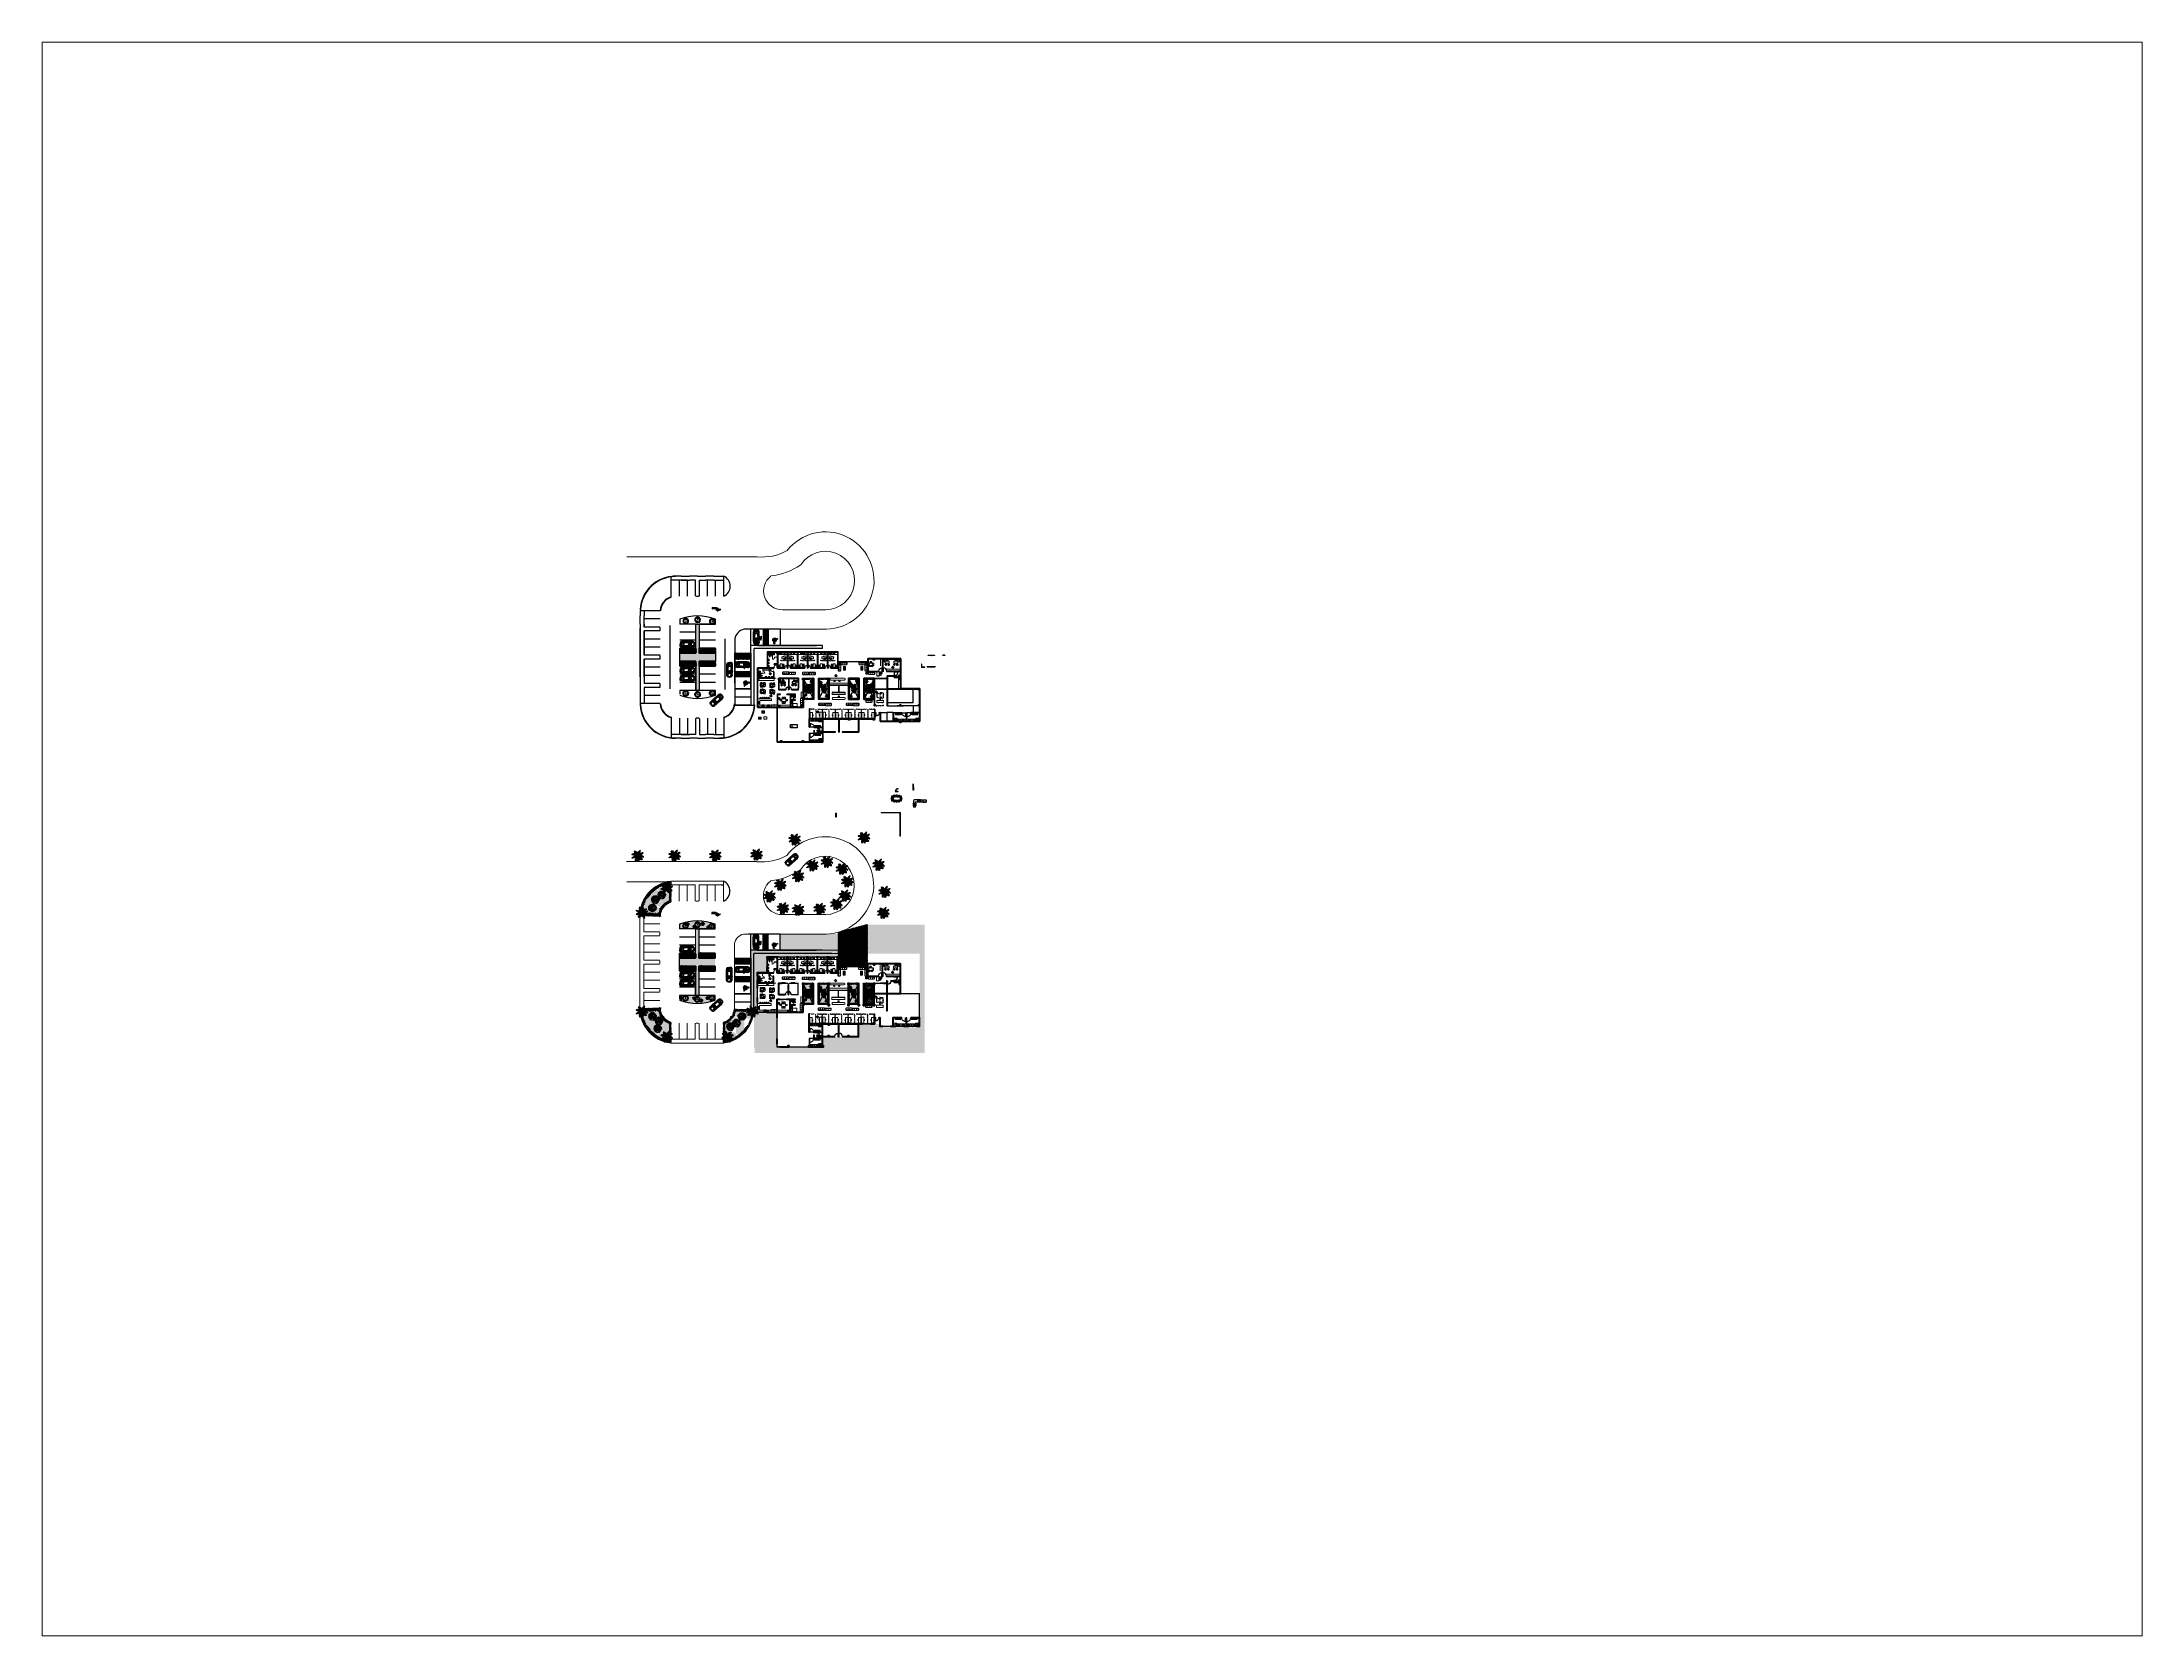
# Paper-space layout 'Layout2' of a CAD drawing. Header units: millimetres. Extents: x 26 to 231, y 20 to 176.
# The model-space entities are those that its viewports show. They can reach past a viewport. Long polylines and large blocks are cut down to what shows.
import ezdxf

# ---------------------------------------------------------------- set-up
doc = ezdxf.new("R2010")
doc.units = ezdxf.units.MM
for name, pattern in [('DASHED', [19.05, 12.7, -6.35]), ('LÍNEAS_OCULTAS2', [4.7625, 3.175, -1.5875]), ('RAYITAS', [0.375, 0.25, -0.125])]:
    doc.linetypes.add(name, pattern=pattern)
for name, color, linetype, lineweight in [('COLUMNAS', 255, 'Continuous', 50), ('MOBILIARIO', 181, 'Continuous', 9), ('PAREDES', 7, 'Continuous', 50), ('PERSONAS', 151, 'Continuous', 0), ('PISO EST', 250, 'Continuous', 0)]:
    doc.layers.add(name, color=color, linetype=linetype, lineweight=lineweight)
for name, color, linetype in [('pergolas', 24, 'Continuous'), ('PLANTS', 94, 'Continuous'), ('PUERT', 20, 'Continuous'), ('ref_topo 8$0$A_SEÑALIZACION HORIZONTAL', 253, 'Continuous'), ('ref_topo 8$0$SOLIDO', 9, 'Continuous'), ('VENTANA', 5, 'Continuous')]:
    doc.layers.add(name, color=color, linetype=linetype)
doc.styles.add('AMBIENTES', font='')
doc.styles.add('ATTR', font='romans.shx', dxfattribs={"width": 0.8, "height": 192.960186})
doc.styles.get("Standard").update_dxf_attribs({"font": 'arial.ttf'})
doc.styles.get('AMBIENTES').set_extended_font_data('Arial Black')
pattern_1 = [(45, (-142.90731, -102.22134), (1e-17, 0.129315688), [0.27432, -0.09144]), (135, (-142.842655, -102.15668), (1e-17, 0.129315688), [0.27432, -0.09144])]
pattern_2 = [(50, (-142.9073, -102.22134), (0.364369338, -0.03187817), [0.0381, -0.4191]), (355, (-142.9073, -102.22134), (-0.07048565, 0.382113286), [0.03048, -0.33528]), (100.451, (-142.87695, -102.224), (0.293885003, 0.350233376), [0.03238, -0.35618]), (46.1842, (-142.9073, -102.11974), (0.54215808, -0.084084656), [0.05715, -0.62865]), (96.6356, (-142.86213, -102.12675), (0.47480847, 0.49485111), [0.04857, -0.53427]), (351.184, (-142.9073, -102.11974), (0.47480921, 0.49485024), [0.04572, -0.50292]), (21, (-142.8565, -102.14514), (0.30322976, -0.204531037), [0.0381, -0.4191]), (326, (-142.8565, -102.14514), (0.123604057, 0.36837593), [0.03048, -0.33528]), (71.4514, (-142.83124, -102.1622), (0.42683298, 0.163845715), [0.03238, -0.35618]), (37.5, (-142.90731, -102.22134), (0.0061772065, 0.169110078), [0, -0.331216, 0, -0.34036, 0, -0.33655]), (7.5, (-142.90731, -102.22134), (0.133639325, 0.20036115), [0, -0.194056, 0, -0.323596, 0, -0.12827]), (327.5, (-143.0206, -102.22134), (0.2711811903, -0.011457488), [0, -0.127, 0, -0.39624, 0, -0.52578]), (317.5, (-143.0714, -102.22134), (0.296258363, 0.050852982), [0, -0.1651, 0, -0.263144, 0, -0.37338])]
pattern_3 = [(130, (5203.12635, -102.22134), (-0.364369338, -0.03187817), [0.0381, -0.4191]), (185, (5203.12635, -102.22134), (0.07048565, 0.382113286), [0.03048, -0.33528]), (79.549, (5203.096, -102.224), (-0.293885003, 0.350233376), [0.03238, -0.35618]), (133.8158, (5203.12635, -102.11974), (-0.54215808, -0.084084656), [0.05715, -0.62865]), (83.3644, (5203.08117, -102.12675), (-0.47480847, 0.49485111), [0.04857, -0.53427]), (188.816, (5203.12635, -102.11974), (-0.47480921, 0.49485024), [0.04572, -0.50292]), (159, (5203.07555, -102.14514), (-0.30322976, -0.204531037), [0.0381, -0.4191]), (214, (5203.07555, -102.14514), (-0.123604057, 0.36837593), [0.03048, -0.33528]), (108.5486, (5203.0503, -102.1622), (-0.42683298, 0.163845715), [0.03238, -0.35618]), (142.5, (5203.12635, -102.22134), (-0.0061772065, 0.169110078), [0, -0.331216, 0, -0.34036, 0, -0.33655]), (172.5, (5203.12635, -102.22134), (-0.133639325, 0.20036115), [0, -0.194056, 0, -0.323596, 0, -0.12827]), (212.5, (5203.23964, -102.22134), (-0.2711811903, -0.011457488), [0, -0.127, 0, -0.39624, 0, -0.52578]), (222.5, (5203.29044, -102.22134), (-0.296258363, 0.050852982), [0, -0.1651, 0, -0.263144, 0, -0.37338])]
pattern_4 = [(230, (5203.12635, 1831.5583), (-0.364369338, 0.03187817), [0.0381, -0.4191]), (175, (5203.12635, 1831.5583), (0.07048565, -0.382113286), [0.03048, -0.33528]), (280.451, (5203.096, 1831.56096), (-0.293885003, -0.350233376), [0.03238, -0.35618]), (226.1842, (5203.12635, 1831.4567), (-0.54215808, 0.084084656), [0.05715, -0.62865]), (276.6356, (5203.08117, 1831.4637), (-0.47480847, -0.49485111), [0.04857, -0.53427]), (171.184, (5203.12635, 1831.4567), (-0.47480921, -0.49485024), [0.04572, -0.50292]), (201, (5203.07555, 1831.4821), (-0.30322976, 0.204531037), [0.0381, -0.4191]), (146, (5203.07555, 1831.4821), (-0.123604057, -0.36837593), [0.03048, -0.33528]), (251.4514, (5203.0503, 1831.49915), (-0.42683298, -0.163845715), [0.03238, -0.35618]), (217.5, (5203.12635, 1831.5583), (-0.0061772065, -0.169110078), [0, -0.331216, 0, -0.34036, 0, -0.33655]), (187.5, (5203.12635, 1831.5583), (-0.133639325, -0.20036115), [0, -0.194056, 0, -0.323596, 0, -0.12827]), (147.5, (5203.23964, 1831.5583), (-0.2711811903, 0.011457488), [0, -0.127, 0, -0.39624, 0, -0.52578]), (137.5, (5203.29044, 1831.5583), (-0.296258363, -0.050852982), [0, -0.1651, 0, -0.263144, 0, -0.37338])]

psp = doc.layouts.new('Layout2')

msp = doc.modelspace()

# ---------------------------------------------------------------- texts
at = {"char_height": 1.9758, "width": 2.1513, "attachment_point": 2, "rotation": 90, "style": 'AMBIENTES'}
for s, insert in [('{\\fBerlin Sans FB|b0|i0|c0|p34;\\H0.5x;23}', (2527.95, 962.84)), ('{\\fBerlin Sans FB|b0|i0|c0|p34;\\H0.5x;13}', (2527.95, 952.34)), ('{\\fBerlin Sans FB|b0|i0|c0|p34;\\H0.5x;14}', (2527.95, 954.84)), ('{\\fBerlin Sans FB|b0|i0|c0|p34;\\H0.5x;23}', (2527.86, 868.76)), ('{\\fBerlin Sans FB|b0|i0|c0|p34;\\H0.5x;13}', (2527.86, 858.26)), ('{\\fBerlin Sans FB|b0|i0|c0|p34;\\H0.5x;14}', (2527.86, 860.76))]:
    msp.add_mtext(s, dxfattribs=dict(at, insert=insert))

# ---------------------------------------------------------------- blocks, each defined once
blk = doc.blocks.new('gkgk')
for p, q in [((-0.07, 0), (-0.04, 0)), ((-0.07, 0), (-0.07, -0.01)), ((-0.04, 0.81), (-0.04, 0.77)), ((-0.01, 0.8), (-0.04, 0.81)), ((-0.01, 0.77), (-0.04, 0.77)), ((-0.04, 0), (-0.04, -0.04)), ((-0.03, 0), (0.01, 0.83)), ((-0.03, 0), (0, 0)), ((-0.01, 0.79), (-0.01, 0.8)), ((-0.01, 0.79), (-0.01, 0.8)), ((0, 0.8), (-0.01, 0.8)), ((-0.01, 0.8), (-0.01, 0.8)), ((-0.01, 0.8), (-0.01, 0.8)), ((-0.01, 0.77), (-0.01, 0.8)), ((-0.01, 0.79), (-0.01, 0.79)), ((-0.01, 0.78), (-0.01, 0.79)), ((-0.01, 0.78), (-0.01, 0.79)), ((-0.01, 0.78), (-0.01, 0.78)), ((-0.01, 0.78), (-0.01, 0.77)), ((-0.01, 0.78), (-0.01, 0.77)), ((-0.01, 0.77), (-0.01, 0.77)), ((0, 0.77), (-0.01, 0.77)), ((-0.01, 0.77), (-0.01, 0.77)), ((0.04, 0.83), (0, 0)), ((0.01, 0.81), (0, 0.8)), ((0, 0.76), (0.01, 0.81)), ((0, 0.77), (0, 0.8)), ((0, 0.76), (0, 0.77)), ((0, 0.76), (0, 0.76)), ((0.01, 0.83), (0.04, 0.83)), ((0.01, 0.81), (0.01, 0.81)), ((0.04, 0.81), (0.05, 0.8)), ((0.04, 0.76), (0.04, 0.81)), ((0.04, 0.81), (0.04, 0.81)), ((0.04, 0.78), (0.04, 0.78)), ((0.04, 0.78), (0.04, 0.78)), ((0.04, 0.76), (0.05, 0.77)), ((0.04, 0.76), (0.04, 0.76)), ((0.05, 0.8), (0.05, 0.8)), ((0.05, 0.79), (0.05, 0.8)), ((0.05, 0.77), (0.05, 0.8)), ((0.05, 0.79), (0.06, 0.79)), ((0.05, 0.77), (0.05, 0.79)), ((0.05, 0.77), (0.05, 0.77)), ((0.05, 0.77), (0.06, 0.77)), ((0.05, 0.77), (0.05, 0.77)), ((0.06, 0.8), (0.09, 0.8)), ((0.06, 0.79), (0.06, 0.8)), ((0.06, 0.79), (0.06, 0.79)), ((0.06, 0.79), (0.06, 0.79)), ((0.06, 0.77), (0.06, 0.79)), ((0.06, 0.77), (0.06, 0.79)), ((0.06, 0.77), (0.08, 0.76)), ((0.06, 0.77), (0.06, 0.77)), ((0.06, 0.77), (0.06, 0.77)), ((0.06, 0.77), (0.06, 0.77)), ((0.09, 0.8), (0.08, 0.76)), ((0.79, 0), (0.79, -0.04)), ((0.81, 0), (0.79, 0)), ((0.81, 0), (0.81, -0.01)), ((-0.08, -0.01), (-0.08, -0.14)), ((-0.08, -0.01), (-0.07, -0.01)), ((-0.08, -0.14), (-0.07, -0.14)), ((-0.07, -0.14), (-0.07, -0.15)), ((-0.07, -0.15), (-0.03, -0.15)), ((-0.03, -0.04), (-0.04, -0.04)), ((-0.04, -0.07), (-0.04, -0.07)), ((-0.04, -0.07), (-0.04, -0.07)), ((-0.03, -0.04), (-0.03, -0.15)), ((-0.03, -0.15), (-0.03, -0.04)), ((0.78, -0.04), (0.78, -0.15)), ((0.78, -0.15), (0.78, -0.04)), ((0.78, -0.04), (0.79, -0.04)), ((0.81, -0.15), (0.78, -0.15)), ((0.79, -0.07), (0.79, -0.07)), ((0.79, -0.07), (0.79, -0.07)), ((0.82, -0.01), (0.81, -0.01)), ((0.82, -0.14), (0.81, -0.14)), ((0.81, -0.14), (0.81, -0.15)), ((0.82, -0.01), (0.82, -0.14))]:
    blk.add_line(p, q)
at = {"ltscale": 0.25}
blk.add_circle((-0.04, 0), 0.005, dxfattribs=at)
blk.add_arc((-0.04, 0), 0.83, 360, 83.89303)
blk = doc.blocks.new('DFHHHI0000000')
at = {"color": 7, "xscale": 0.9444444444444708, "yscale": 0.9444444444444708, "zscale": 0.9444444444444708, "rotation": 295.000000000284}
blk.add_blockref('gkgk', (2624.67, 1467.71), dxfattribs=at)
blk = doc.blocks.new('iiiiip')
at = {"color": 7, "ltscale": 0.8}
for p, q in [((1993.67, 1433.3), (1993.8, 1433.43)), ((1993.67, 1433.3), (1993.8, 1433.18)), ((1993.68, 1433.55), (1993.8, 1433.67)), ((1993.68, 1433.55), (1993.8, 1433.43)), ((1993.68, 1433.06), (1993.8, 1433.18)), ((1993.68, 1433.06), (1993.8, 1432.94)), ((1993.68, 1432.82), (1993.8, 1432.94)), ((1993.68, 1432.82), (1993.8, 1432.7)), ((1993.68, 1432.57), (1993.8, 1432.7)), ((1993.68, 1432.57), (1993.8, 1432.45)), ((1993.69, 1433.78), (1993.8, 1433.67)), ((1993.7, 1433.3), (1993.83, 1433.43)), ((1993.7, 1433.3), (1993.83, 1433.18)), ((1993.71, 1433.79), (1993.83, 1433.67)), ((1993.71, 1433.55), (1993.83, 1433.67)), ((1993.71, 1433.55), (1993.83, 1433.43)), ((1993.71, 1433.06), (1993.83, 1433.18)), ((1993.71, 1433.06), (1993.83, 1432.94)), ((1993.71, 1432.82), (1993.83, 1432.94)), ((1993.71, 1432.82), (1993.83, 1432.7)), ((1993.71, 1432.57), (1993.83, 1432.7)), ((1993.71, 1432.57), (1993.83, 1432.45)), ((1993.68, 1432.33), (1993.8, 1432.45)), ((1993.68, 1432.33), (1993.8, 1432.21)), ((1993.68, 1432.09), (1993.8, 1432.21)), ((1993.68, 1432.09), (1993.8, 1431.97)), ((1993.68, 1431.85), (1993.8, 1431.97)), ((1993.68, 1431.85), (1993.8, 1431.73)), ((1993.68, 1431.61), (1993.8, 1431.73)), ((1993.68, 1431.61), (1993.8, 1431.49)), ((1993.68, 1431.36), (1993.8, 1431.49)), ((1993.68, 1431.36), (1993.8, 1431.24)), ((1993.68, 1431.12), (1993.8, 1431.24)), ((1993.68, 1431.12), (1993.8, 1431)), ((1993.71, 1432.33), (1993.83, 1432.45)), ((1993.71, 1432.33), (1993.83, 1432.21)), ((1993.71, 1432.09), (1993.83, 1432.21)), ((1993.71, 1432.09), (1993.83, 1431.97)), ((1993.71, 1431.85), (1993.83, 1431.97)), ((1993.71, 1431.85), (1993.83, 1431.73)), ((1993.71, 1431.61), (1993.83, 1431.73)), ((1993.71, 1431.61), (1993.83, 1431.49)), ((1993.71, 1431.36), (1993.83, 1431.49)), ((1993.71, 1431.36), (1993.83, 1431.24)), ((1993.71, 1431.12), (1993.83, 1431.24)), ((1993.71, 1431.12), (1993.83, 1431)), ((1993.77, 1431.7), (1993.8, 1431.73)), ((1993.79, 1431.69), (1993.83, 1431.73))]:
    blk.add_line(p, q, dxfattribs=at)
at = {"color": 7}
blk.add_circle((1993.68, 1433.82), 0.038, dxfattribs=at)
blk = doc.blocks.new('LAV2')
for p, q in [((0, 0), (0, -0.47)), ((0.23, -0.02), (-0.22, -0.02)), ((-0.22, -0.02), (-0.22, -0.42)), ((0.23, -0.42), (-0.22, -0.42)), ((-0.22, -0.42), (0.23, -0.42)), ((-0.05, -0.06), (-0.11, -0.06)), ((-0.08, -0.03), (-0.08, -0.09)), ((0.11, -0.06), (0.05, -0.06)), ((0.08, -0.03), (0.08, -0.09)), ((0.23, -0.42), (0.23, -0.02))]:
    blk.add_line(p, q)
blk.add_lwpolyline([(-0.02, -0.12), (-0.16, -0.12, 0.414214), (-0.2, -0.15), (-0.2, -0.35, 0.414214), (-0.16, -0.39), (0.16, -0.39, 0.414214), (0.2, -0.35), (0.2, -0.15, 0.414214), (0.16, -0.12), (0.02, -0.12)], format="xyb")
blk.add_lwpolyline([(-0.02, -0.05), (0.02, -0.05), (0.02, -0.19), (-0.02, -0.19)], close=True)
for centre, radius in [((-0.08, -0.06), 0.0233), ((0, -0.25), 0.0136), ((0.08, -0.06), 0.0233)]:
    blk.add_circle(centre, radius)
blk = doc.blocks.new('w.c.1')
for p, q in [((712.27, 433.23), (712.96, 433.23)), ((712.55, 433.53), (712.55, 433.58)), ((712.56, 433.53), (712.56, 433.58)), ((712.57, 433.53), (712.57, 433.58)), ((712.58, 433.53), (712.58, 433.58)), ((712.59, 433.53), (712.59, 433.58)), ((712.6, 433.56), (712.63, 433.56)), ((712.6, 433.55), (712.63, 433.55)), ((712.62, 433.58), (712.64, 433.58)), ((712.62, 433.56), (712.62, 433.58)), ((712.62, 433.54), (712.62, 433.55)), ((712.62, 433.54), (712.64, 433.54)), ((712.63, 433.56), (712.63, 433.55)), ((712.66, 433.57), (712.64, 433.57)), ((712.66, 433.54), (712.64, 433.54)), ((712.66, 433.58), (712.68, 433.58)), ((712.66, 433.54), (712.68, 433.54)), ((712.7, 433.57), (712.72, 433.58)), ((712.7, 433.57), (712.7, 433.55)), ((712.7, 433.55), (712.72, 433.54)), ((712.73, 433.57), (712.72, 433.58)), ((712.73, 433.55), (712.72, 433.54)), ((712.73, 433.57), (712.73, 433.55)), ((712.76, 433.58), (712.78, 433.58)), ((712.76, 433.54), (712.78, 433.54)), ((712.78, 433.53), (712.78, 433.58)), ((712.78, 433.58), (712.79, 433.58)), ((712.79, 433.57), (712.78, 433.57)), ((712.79, 433.54), (712.78, 433.54)), ((712.78, 433.53), (712.79, 433.53)), ((712.87, 433.3), (712.87, 433.11)), ((712.88, 433.58), (712.89, 433.58)), ((712.88, 433.54), (712.89, 433.54)), ((712.89, 433.58), (712.91, 433.58)), ((712.89, 433.53), (712.89, 433.58)), ((712.91, 433.57), (712.89, 433.57)), ((712.91, 433.54), (712.89, 433.54)), ((712.89, 433.53), (712.91, 433.53)), ((712.91, 433.58), (712.93, 433.58)), ((712.91, 433.53), (712.91, 433.58)), ((712.91, 433.54), (712.93, 433.54))]:
    blk.add_line(p, q)
for points in [[(712.75, 433.36), (712.75, 433.33, 0.254955), (712.79, 433.31), (712.81, 433.31, -0.181863), (712.83, 433.25), (712.83, 433.21, -0.233721), (712.81, 433.16), (712.79, 433.16, 0.254955), (712.75, 433.14), (712.75, 433.1, -0.255365), (712.74, 433.08, -0.225319), (712.43, 433.05, -0.081507), (712.34, 433.09, -0.106956), (712.28, 433.16, -0.024221), (712.27, 433.17, -0.551249), (712.29, 433.2), (712.32, 433.2, -0.25566), (712.34, 433.19, 0.111287), (712.39, 433.14, 0.076383), (712.45, 433.12, 0.063316), (712.54, 433.1, 0.116242), (712.58, 433.12, 0.076383), (712.65, 433.14, 0.107132), (712.69, 433.19, 0.147565), (712.7, 433.23, 0.147565), (712.69, 433.27, 0.107132), (712.65, 433.32, 0.076383), (712.58, 433.35, 0.116242), (712.54, 433.36, 0.063316), (712.45, 433.35, 0.076383), (712.39, 433.32, 0.107132), (712.34, 433.27, 0.007233), (712.34, 433.27, -0.258993), (712.32, 433.26), (712.29, 433.26, -0.551249), (712.27, 433.29, -0.024221), (712.28, 433.3, -0.106956), (712.34, 433.37, -0.081507), (712.43, 433.41, -0.069614), (712.54, 433.43, -0.069614), (712.65, 433.41, -0.125304), (712.74, 433.37, -0.222257)], [(712.59, 433.58, -0.414214), (712.6, 433.57), (712.6, 433.54, -0.414214), (712.59, 433.53), (712.55, 433.53, -0.414214), (712.54, 433.54), (712.54, 433.57, -0.414214), (712.55, 433.58)], [(712.94, 433.24), (712.87, 433.24, 1), (712.87, 433.22), (712.94, 433.22)]]:
    blk.add_lwpolyline(points, format="xyb", close=True)
for points in [[(712.27, 433.27, 0.069686), (712.27, 433.23, 0.075487), (712.27, 433.19, 0.106956)], [(712.32, 433.26, 0.089657), (712.32, 433.23, 0.147565)], [(712.32, 433.23, 0.089637), (712.32, 433.2, 0.107132)], [(712.63, 433.29, 0.014204), (712.62, 433.28, 0.107132), (712.59, 433.25, 0.147565), (712.58, 433.23, 0.147565)], [(712.58, 433.23, 0.147565), (712.59, 433.21, 0.107132), (712.62, 433.18, 0.014204), (712.63, 433.17, 0.063316)], [(712.63, 433.17, 0.029468), (712.64, 433.18, 0.147565), (712.65, 433.23, 0.147565), (712.64, 433.28, 0.029468), (712.63, 433.29, 0.076383)]]:
    blk.add_lwpolyline(points, format="xyb")
for points in [[(712.64, 433.53), (712.64, 433.58), (712.66, 433.58), (712.66, 433.53)], [(712.68, 433.58), (712.68, 433.53), (712.76, 433.53), (712.76, 433.58)], [(712.88, 433.58), (712.88, 433.53), (712.79, 433.53), (712.79, 433.58)], [(712.93, 433.58), (712.93, 433.54), (712.96, 433.49), (712.96, 433.62)], [(712.96, 433.21), (712.96, 433.25), (712.94, 433.25), (712.94, 433.21)], [(712.94, 433.21), (712.94, 433.24), (712.94, 433.24), (712.94, 433.21)]]:
    blk.add_lwpolyline(points, close=True)
for centre, radius in [((712.72, 433.56), 0.0259), ((712.72, 433.56), 0.00862), ((712.82, 433.56), 0.0186), ((712.82, 433.56), 0.0259), ((712.81, 433.56), 0.00873)]:
    blk.add_circle(centre, radius)
for centre, radius, start, end in [((712.92, 433.65), 0.342, 240.18307, 261.53784), ((712.92, 432.82), 0.342, 100.83165, 119.81667), ((712.8, 433.31), 0.00875, 0.13046, 179.86928), ((712.8, 433.16), 0.00875, 180.13046, 359.86928), ((712.87, 433.23), 0.0206, 37.59933, 322.40041), ((712.87, 433.23), 0.0166, 49.42306, 310.57668), ((712.85, 433.23), 0.0826, 274.74145, 348.60281), ((712.85, 433.23), 0.0826, 6.16129, 75.44764)]:
    blk.add_arc(centre, radius, start, end)
blk = doc.blocks.new('A$C6D5A01A4')
for p, q in [((-0.38, 0.51), (-0.3, 0.51)), ((-0.38, 0.51), (-0.38, 0.51)), ((-0.38, 0.51), (-0.3, 0.51)), ((-0.36, 0.47), (-0.36, 0.51)), ((-0.32, 0.47), (-0.32, 0.51)), ((-0.3, 0.51), (-0.3, 0.51)), ((-0.3, 0.51), (-0.3, 0.51)), ((0.75, 0.45), (-0.3, 0.45)), ((0.75, 0.41), (-0.3, 0.41)), ((0.77, -0.43), (0.77, 0.4)), ((0.8, -0.43), (0.8, 0.4)), ((0.86, -0.45), (0.82, -0.45)), ((0.86, -0.49), (0.82, -0.49))]:
    blk.add_line(p, q)
blk.add_lwpolyline([(0.86, -0.25), (0.79, -0.25, 1), (0.79, -0.28), (0.86, -0.28)], format="xyb")
for points in [[(0.86, -0.3), (0.86, -0.3), (0.86, -0.23), (0.86, -0.23)], [(0.86, -0.5), (0.86, -0.5), (0.86, -0.43), (0.86, -0.43)]]:
    blk.add_lwpolyline(points)
for centre, radius, start, end in [((-0.3, 0.47), 0.0533, 180, 270), ((-0.3, 0.47), 0.0178, 180, 270), ((0.75, 0.4), 0.0533, 360, 90), ((0.75, 0.4), 0.0178, 360, 90), ((0.82, -0.43), 0.0533, 180, 270), ((0.82, -0.43), 0.0178, 180, 270)]:
    blk.add_arc(centre, radius, start, end)
blk = doc.blocks.new('sd')
for points in [[(1270.68, 1653.24), (1270.64, 1653.24), (1270.64, 1653.28), (1270.68, 1653.28)], [(1271.3, 1653.24), (1271.25, 1653.24), (1271.25, 1653.28), (1271.3, 1653.28)], [(1271.34, 1653.3), (1271.3, 1653.3), (1271.3, 1653.28), (1271.34, 1653.28)]]:
    blk.add_hatch(color=7).paths.add_polyline_path(points)
at = {"color": 7}
for p, q in [((1269.78, 1654.3), (1271.37, 1654.3)), ((1269.78, 1652.6), (1269.78, 1654.3)), ((1269.78, 1654.15), (1270.68, 1654.15)), ((1270.64, 1653.24), (1270.61, 1653.2)), ((1270.63, 1653.28), (1271.35, 1653.28)), ((1270.63, 1653.24), (1271.31, 1653.24)), ((1270.64, 1653.24), (1270.64, 1653.29)), ((1270.64, 1653.24), (1270.67, 1653.2)), ((1270.68, 1654.15), (1270.68, 1653.3)), ((1271.37, 1653.3), (1270.68, 1653.3)), ((1270.68, 1653.22), (1270.68, 1653.29)), ((1270.83, 1654.15), (1270.83, 1653.44)), ((1270.83, 1654.15), (1271.37, 1654.15)), ((1271.37, 1653.44), (1270.83, 1653.44)), ((1271.25, 1653.29), (1271.25, 1653.22)), ((1271.37, 1653.3), (1271.26, 1653.3)), ((1271.3, 1653.3), (1271.3, 1653.22)), ((1271.34, 1653.3), (1271.34, 1653.27)), ((1271.37, 1654.15), (1271.37, 1654.3)), ((1271.37, 1653.44), (1271.37, 1654.15)), ((1271.37, 1653.44), (1271.37, 1653.3)), ((1271.37, 1653.44), (1271.37, 1653.3)), ((1270.86, 1652.62), (1269.78, 1652.61)), ((1271.37, 1652.6), (1269.78, 1652.6)), ((1270.05, 1652.61), (1270.05, 1652.61)), ((1270.86, 1652.62), (1270.38, 1652.62))]:
    blk.add_line(p, q, dxfattribs=at)
for p, q in [((1271.37, 1652.5), (1269.78, 1652.5)), ((1271.37, 1652.6), (1271.37, 1652.5))]:
    blk.add_line(p, q)
blk.add_lwpolyline([(1270.95, 1652.61), (1269.78, 1652.61)], dxfattribs=at)
blk.add_arc((1271.3, 1653.28), 0.662, 183.86855, 269.48642, dxfattribs=at)
at = {"layer": 'MOBILIARIO', "color": 7, "xscale": 0.8000000000000831, "yscale": 0.8000000000000831, "zscale": 0.8000000000000831, "rotation": 179.9999895476215}
blk.add_blockref('A$C6D5A01A4', (1270.48, 1653.01), dxfattribs=at)
at = {"layer": 'MOBILIARIO', "color": 7, "xscale": -1, "rotation": 270}
blk.add_blockref('w.c.1', (836.94, 941.19), dxfattribs=at)
at = {"layer": 'MOBILIARIO', "color": 7, "extrusion": (0, 0, -1), "xscale": -1.341626061127369, "yscale": 1.341626061127369, "zscale": -1.341626061127369, "rotation": 270}
blk.add_blockref('LAV2', (-1270.81, 1653.8), dxfattribs=at)
blk = doc.blocks.new('wefqwgtb')
for points in [[(2152.98, 1323.58), (2152.98, 1323.54), (2153.02, 1323.54), (2153.02, 1323.58)], [(2152.98, 1322.97), (2152.98, 1322.93), (2153.02, 1322.93), (2153.02, 1322.97)], [(2153.04, 1323.63), (2153.04, 1323.58), (2153.02, 1323.58), (2153.02, 1323.63)]]:
    blk.add_hatch(color=256).paths.add_polyline_path(points)
for p, q in [((2149.57, 1326.12), (2149.57, 1326.19)), ((2149.57, 1325.6), (2149.57, 1326.02)), ((2149.57, 1325.6), (2149.57, 1325.6)), ((2149.57, 1323.17), (2150.47, 1323.17)), ((2149.93, 1322.47), (2149.57, 1323.02)), ((2149.57, 1323.02), (2150.47, 1323.02)), ((2149.94, 1322.49), (2149.57, 1322.12)), ((2152.14, 1326.02), (2149.72, 1326.02)), ((2150.47, 1322.12), (2149.93, 1322.47)), ((2150.47, 1323.02), (2149.94, 1322.49)), ((2150.47, 1323.02), (2150.47, 1323.17)), ((2150.47, 1322.12), (2150.47, 1323.02)), ((2152.14, 1323.17), (2152.14, 1326.02)), ((2152.14, 1323.66), (2152.14, 1322.07)), ((2152.24, 1323.58), (2152.24, 1322.07)), ((2152.98, 1322.93), (2152.98, 1322.97)), ((2152.98, 1322.97), (2153.02, 1322.97)), ((2152.98, 1322.93), (2153.02, 1322.93)), ((2153.02, 1322.93), (2153.02, 1323.63)), ((2153.04, 1323.63), (2153.02, 1323.63)), ((2153.04, 1323.66), (2153.04, 1322.97)), ((2153.19, 1323.66), (2153.04, 1323.66)), ((2153.19, 1323.66), (2153.04, 1323.66)), ((2153.04, 1323.66), (2153.04, 1323.55)), ((2153.89, 1322.97), (2153.04, 1322.97)), ((2153.19, 1323.66), (2153.19, 1323.12)), ((2153.19, 1323.66), (2153.89, 1323.66)), ((2153.89, 1323.12), (2153.19, 1323.12)), ((2153.89, 1323.12), (2153.89, 1323.66)), ((2153.89, 1323.66), (2153.94, 1323.66)), ((2153.89, 1322.07), (2153.89, 1322.97)), ((2154.04, 1326.02), (2156.46, 1326.02)), ((2154.04, 1323.17), (2154.04, 1326.02)), ((2155.72, 1323.02), (2155.72, 1323.17)), ((2156.62, 1323.17), (2155.72, 1323.17)), ((2155.72, 1323.02), (2156.24, 1322.49)), ((2156.62, 1323.02), (2155.72, 1323.02)), ((2155.72, 1322.12), (2155.72, 1323.02)), ((2155.72, 1322.12), (2156.25, 1322.47)), ((2156.24, 1322.49), (2156.62, 1322.12)), ((2156.25, 1322.47), (2156.62, 1323.02)), ((2152.24, 1322.07), (2153.94, 1322.07))]:
    blk.add_line(p, q)
for points in [[(2152.14, 1326.02), (2152.14, 1326.12), (2149.57, 1326.12), (2149.47, 1326.12), (2149.47, 1321.97)], [(2152.14, 1326.02), (2149.72, 1326.02), (2149.57, 1326.02)], [(2149.57, 1326.02), (2149.57, 1322.07)], [(2152.24, 1323.66), (2152.24, 1324.68), (2152.14, 1324.67)], [(2152.24, 1322.07), (2152.24, 1323.58)], [(2154.04, 1324.67), (2153.44, 1324.67), (2153.04, 1324.67), (2153.04, 1324.67), (2153.04, 1324.57), (2153.94, 1324.57)], [(2156.72, 1326.12), (2156.72, 1321.97), (2153.94, 1321.97)], [(2153.94, 1323.66), (2153.94, 1324.68), (2154.04, 1324.67)], [(2154.04, 1326.02), (2154.04, 1326.12), (2156.62, 1326.12)], [(2154.04, 1326.02), (2156.46, 1326.02), (2156.62, 1326.02)], [(2154.04, 1322.07), (2154.04, 1323.17)], [(2149.57, 1321.97), (2152.24, 1321.97)]]:
    blk.add_lwpolyline(points)
for points in [[(2150.95, 1325.86), (2152.14, 1325.86), (2152.14, 1325.94), (2150.95, 1325.94), (2150.95, 1325.86, 0.414214), (2152.14, 1324.67, 0.414214)], [(2155.23, 1325.86), (2154.04, 1325.86), (2154.04, 1325.94), (2155.23, 1325.94), (2155.23, 1325.86, -0.414214), (2154.04, 1324.67, -0.414214)]]:
    blk.add_lwpolyline(points, format="xyb")
for centre in [(2149.96, 1322.47), (2156.22, 1322.47)]:
    blk.add_circle(centre, 0.0306)
blk.add_arc((2153.02, 1323.59), 0.662, 180.51358, 266.13145)
at = {"layer": 'MOBILIARIO'}
for p, q in [((2150.22, 1325.6), (2149.57, 1325.6)), ((2150.22, 1325.57), (2149.57, 1325.57)), ((2150.22, 1325.2), (2149.57, 1325.2)), ((2150.22, 1325.2), (2149.57, 1325.2)), ((2150.22, 1325.17), (2149.57, 1325.17)), ((2150.22, 1324.83), (2149.57, 1324.83)), ((2150.22, 1324.83), (2149.57, 1324.83)), ((2150.22, 1324.8), (2149.57, 1324.8)), ((2150.22, 1324.8), (2149.57, 1324.8)), ((2150.22, 1324.43), (2149.57, 1324.43)), ((2150.22, 1324.43), (2149.57, 1324.43)), ((2150.22, 1324.4), (2149.57, 1324.4)), ((2150.22, 1324.06), (2149.57, 1324.06)), ((2150.22, 1324.03), (2149.57, 1324.03)), ((2150.22, 1323.66), (2149.57, 1323.66)), ((2150.22, 1323.63), (2149.57, 1323.63)), ((2150.22, 1323.26), (2149.57, 1323.26)), ((2150.22, 1323.23), (2149.57, 1323.23)), ((2150.22, 1326.02), (2150.22, 1323.17)), ((2155.97, 1326.02), (2155.97, 1323.17)), ((2155.97, 1325.6), (2156.62, 1325.6)), ((2155.97, 1325.57), (2156.62, 1325.57)), ((2155.97, 1325.2), (2156.62, 1325.2)), ((2155.97, 1325.2), (2156.62, 1325.2)), ((2155.97, 1325.17), (2156.62, 1325.17)), ((2155.97, 1324.83), (2156.62, 1324.83)), ((2155.97, 1324.83), (2156.62, 1324.83)), ((2155.97, 1324.8), (2156.62, 1324.8)), ((2155.97, 1324.8), (2156.62, 1324.8)), ((2155.97, 1324.43), (2156.62, 1324.43)), ((2155.97, 1324.43), (2156.62, 1324.43)), ((2155.97, 1324.4), (2156.62, 1324.4)), ((2155.97, 1324.06), (2156.62, 1324.06)), ((2155.97, 1324.03), (2156.62, 1324.03)), ((2155.97, 1323.66), (2156.62, 1323.66)), ((2155.97, 1323.63), (2156.62, 1323.63)), ((2155.97, 1323.26), (2156.62, 1323.26)), ((2155.97, 1323.23), (2156.62, 1323.23))]:
    blk.add_line(p, q, dxfattribs=at)
at = {"layer": 'MOBILIARIO', "color": 31}
for p, q in [((2151.55, 1324.45), (2151.55, 1322.69)), ((2152.05, 1324.45), (2151.55, 1324.45)), ((2152.05, 1324.43), (2151.55, 1324.43)), ((2151.55, 1322.72), (2152.05, 1322.72)), ((2151.55, 1322.69), (2152.05, 1322.69)), ((2151.65, 1324.43), (2151.65, 1322.72)), ((2151.75, 1324.36), (2151.65, 1324.36)), ((2151.75, 1323.9), (2151.65, 1323.9)), ((2151.75, 1323.81), (2151.65, 1323.81)), ((2151.75, 1323.35), (2151.65, 1323.35)), ((2151.65, 1323.25), (2151.75, 1323.25)), ((2151.75, 1322.79), (2151.65, 1322.79)), ((2151.75, 1324.43), (2151.75, 1322.72)), ((2151.86, 1324.43), (2151.85, 1322.72)), ((2151.95, 1324.36), (2151.86, 1324.36)), ((2151.95, 1323.9), (2151.86, 1323.9)), ((2151.95, 1323.81), (2151.86, 1323.81)), ((2151.94, 1323.35), (2151.86, 1323.35)), ((2151.86, 1323.25), (2151.94, 1323.25)), ((2151.94, 1322.79), (2151.86, 1322.79)), ((2151.95, 1324.43), (2151.94, 1322.72)), ((2152.05, 1322.69), (2152.05, 1324.45)), ((2154.14, 1322.69), (2154.13, 1324.45)), ((2154.13, 1324.45), (2154.63, 1324.45)), ((2154.13, 1324.43), (2154.63, 1324.43)), ((2154.64, 1322.72), (2154.14, 1322.72)), ((2154.64, 1322.69), (2154.14, 1322.69)), ((2154.24, 1324.43), (2154.24, 1322.72)), ((2154.24, 1324.36), (2154.32, 1324.36)), ((2154.24, 1323.9), (2154.33, 1323.9)), ((2154.24, 1323.81), (2154.33, 1323.81)), ((2154.24, 1323.35), (2154.33, 1323.35)), ((2154.33, 1323.25), (2154.24, 1323.25)), ((2154.24, 1322.79), (2154.33, 1322.79)), ((2154.32, 1324.43), (2154.33, 1322.72)), ((2154.43, 1324.43), (2154.43, 1322.72)), ((2154.43, 1324.36), (2154.53, 1324.36)), ((2154.43, 1323.9), (2154.53, 1323.9)), ((2154.43, 1323.81), (2154.53, 1323.81)), ((2154.43, 1323.35), (2154.53, 1323.35)), ((2154.53, 1323.25), (2154.43, 1323.25)), ((2154.43, 1322.79), (2154.53, 1322.79)), ((2154.53, 1324.43), (2154.53, 1322.72)), ((2154.63, 1324.45), (2154.64, 1322.69))]:
    blk.add_line(p, q, dxfattribs=at)
at = {"layer": 'PAREDES'}
for p, q in [((2152.36, 1323.58), (2152.36, 1323.66)), ((2153.94, 1323.66), (2153.89, 1323.66)), ((2153.89, 1323.66), (2153.89, 1323.12)), ((2153.89, 1322.97), (2153.89, 1322.07))]:
    blk.add_line(p, q, dxfattribs=at)
for points in [[(2152.24, 1323.66), (2152.36, 1323.66)], [(2152.36, 1323.58), (2152.24, 1323.58)]]:
    blk.add_lwpolyline(points, dxfattribs=at)
at = {"layer": 'MOBILIARIO', "xscale": -0.8000000000000831, "yscale": 0.8000000000000831, "zscale": 0.8000000000000831, "rotation": 90.00001045237863}
blk.add_blockref('A$C6D5A01A4', (2152.65, 1322.77), dxfattribs=at)
at = {"layer": 'MOBILIARIO'}
blk.add_blockref('w.c.1', (1440.93, 889.23), dxfattribs=at)
at = {"layer": 'MOBILIARIO', "extrusion": (0, 0, -1), "xscale": 1.341626061127369, "yscale": 1.341626061127369, "zscale": -1.341626061127369, "rotation": 180}
blk.add_blockref('LAV2', (-2153.54, 1323.1), dxfattribs=at)
blk = doc.blocks.new('PUERTA1')
at = {"color": 0}
for p, q in [((0.01, 0.08), (0, 0.08)), ((0, 0.08), (0, 0)), ((0.01, 0), (0, 0)), ((0.01, 0.09), (0.01, 0.08)), ((0.03, 0.09), (0.01, 0.09)), ((0.01, -0.02), (0.01, 0)), ((0.03, 0.09), (0.03, 0.08)), ((0.03, 0.08), (0.04, 0.08)), ((0.04, 0.03), (0.04, 0.08)), ((0.06, 0.03), (0.04, 0.03)), ((0.04, -0.02), (0.04, 0)), ((0.04, 0), (0.06, 0)), ((0.06, 0), (0.06, 0.03)), ((0.94, 0), (0.94, 0.03)), ((0.94, 0.03), (0.96, 0.03)), ((0.96, 0), (0.94, 0)), ((0.96, 0.03), (0.96, 0.08)), ((0.97, 0.08), (0.96, 0.08)), ((0.96, -0.02), (0.96, 0)), ((0.97, 0.09), (0.99, 0.09)), ((0.97, 0.09), (0.97, 0.08)), ((0.99, 0.09), (0.99, 0.08)), ((0.99, 0.08), (1, 0.08)), ((0.99, -0.02), (0.99, 0)), ((0.99, 0), (1, 0)), ((1, 0.08), (1, 0)), ((0.01, -0.02), (0.03, -0.02)), ((0.03, -0.02), (0.04, -0.02)), ((0.97, -0.02), (0.96, -0.02)), ((0.99, -0.02), (0.97, -0.02))]:
    blk.add_line(p, q, dxfattribs=at)
blk.add_lwpolyline([(0.09, 0.96), (0.09, 0.98), (0.05, 0.98), (0.05, 0.96), (0.05, 0.08), (0.09, 0.08)], close=True, dxfattribs=at)
for radius in [0.00278, 0.00178]:
    blk.add_circle((0.05, 0.08), radius, dxfattribs=at)
blk.add_arc((0.05, 0.07), 0.909, 0.5159, 87.1384, dxfattribs=at)
blk = doc.blocks.new('A$C6EDE1A4F')
at = {"linetype": 'Continuous'}
blk.add_blockref('PUERTA1', (0, 0.02), dxfattribs=at)
blk = doc.blocks.new('disc')
h = blk.add_hatch(color=0)
edge = h.paths.add_edge_path()
edge.add_arc((0, 0), 0.478, 125.96659, 340.88101, ccw=False)
edge.add_line((-0.28, 0.39), (-0.29, 0.53))
edge.add_arc((0, 0), 0.606, 119.03922, 328.69068)
edge.add_line((0.52, -0.31), (0.45, -0.16))
h = blk.add_hatch(color=0)
edge = h.paths.add_edge_path()
edge.add_line((-0.07, 0.44), (0.35, 0.44))
edge.add_line((0.35, 0.44), (0.35, 0.57))
edge.add_line((0.35, 0.57), (-0.08, 0.58))
edge.add_line((-0.08, 0.58), (-0.1, 0.87))
edge.add_arc((-0.12, 1.03), 0.163, 277.40428, 581.47728)
edge.add_line((-0.24, 0.93), (-0.17, 0.12))
edge.add_line((-0.17, 0.12), (0.42, 0.12))
edge.add_line((0.42, 0.12), (0.68, -0.49))
edge.add_line((0.68, -0.49), (0.98, -0.36))
edge.add_line((0.98, -0.36), (0.93, -0.24))
edge.add_line((0.93, -0.24), (0.76, -0.31))
edge.add_line((0.76, -0.31), (0.51, 0.26))
edge.add_line((0.51, 0.26), (-0.05, 0.26))
edge.add_line((-0.05, 0.26), (-0.07, 0.44))
edge.add_line((-0.07, 0.44), (-0.07, 0.44))
at = {"color": 0}
for points in [[(0.45, -0.16, -1.36276), (-0.28, 0.39), (-0.29, 0.53, 1.29913), (0.52, -0.31)], [(-0.07, 0.44), (0.35, 0.44), (0.35, 0.57), (-0.08, 0.58), (-0.1, 0.87, 4.01623), (-0.24, 0.93), (-0.17, 0.12), (0.42, 0.12), (0.68, -0.49), (0.98, -0.36), (0.93, -0.24), (0.76, -0.31), (0.51, 0.26), (-0.05, 0.26), (-0.07, 0.44)]]:
    blk.add_lwpolyline(points, format="xyb", close=True, dxfattribs=at)
blk = doc.blocks.new('AUDI_A4_P')
for p, q in [((-1.25, 0.71), (-0.65, 0.55)), ((-0.92, 0.62), (-0.95, 0.15)), ((-0.93, 0.75), (-0.94, 0.76)), ((-0.94, 0.76), (-0.9, 0.76)), ((-0.94, 0.13), (-0.93, -0.15)), ((-0.93, 0.75), (-0.06, 0.75)), ((-0.9, 0.67), (-0.93, 0.75)), ((-0.9, 0.76), (-0.85, 0.86)), ((-0.88, 0.78), (0.13, 0.78)), ((-0.86, 0.83), (0.42, 0.82)), ((-0.85, 0.86), (1.25, 0.87)), ((-0.25, 0.58), (-0.06, 0.58)), ((-0.06, 0.75), (0.3, 0.73)), ((0.44, 0.65), (0.24, 0.65)), ((0.91, 0.53), (0.91, -0.03)), ((0.91, -0.53), (0.91, 0.03)), ((1.75, 0.52), (1.81, 0.5)), ((-1.25, -0.71), (-0.65, -0.55)), ((-0.93, -0.75), (-0.94, -0.76)), ((-0.94, -0.76), (-0.9, -0.76)), ((-0.9, -0.67), (-0.93, -0.75)), ((-0.93, -0.75), (-0.06, -0.75)), ((-0.82, -0.29), (-0.91, -0.29)), ((-0.82, -0.45), (-0.91, -0.45)), ((-0.9, -0.76), (-0.85, -0.86)), ((-0.88, -0.78), (0.13, -0.78)), ((-0.86, -0.83), (0.42, -0.82)), ((-0.85, -0.86), (1.25, -0.87)), ((-0.25, -0.58), (-0.06, -0.58)), ((-0.06, -0.75), (0.3, -0.73)), ((0.44, -0.65), (0.24, -0.65)), ((1.75, -0.52), (1.81, -0.5))]:
    blk.add_line(p, q)
for centre in [(-1.02, 0.59), (-1.02, -0.59)]:
    blk.add_ellipse(centre, major_axis=(0, 0.0429), ratio=0.983266, start_param=4.712389, end_param=10.995574)
for points, knots in [([(-2.56, 0), (-2.56, 0.05), (-2.55, 0.22), (-2.54, 0.44), (-2.44, 0.6), (-2.37, 0.7), (-2.29, 0.75), (-2.19, 0.79), (-2.08, 0.82), (-2, 0.84), (-1.96, 0.84)], [0, 0, 0, 0, 0.16039, 0.479033, 0.632967, 0.722015, 0.817474, 0.927562, 1.03733, 1.167094, 1.167094, 1.167094, 1.167094]), ([(-2.56, 0), (-2.56, -0.05), (-2.55, -0.22), (-2.54, -0.44), (-2.44, -0.6), (-2.37, -0.7), (-2.29, -0.75), (-2.19, -0.79), (-2.08, -0.82), (-2, -0.84), (-1.96, -0.84)], [0, 0, 0, 0, 0.16039, 0.479033, 0.632967, 0.722015, 0.817474, 0.927562, 1.03733, 1.167094, 1.167094, 1.167094, 1.167094]), ([(-2.25, 0.76), (-2.28, 0.74), (-2.33, 0.7), (-2.42, 0.61), (-2.48, 0.49), (-2.5, 0.35), (-2.53, 0.18), (-2.54, 0.07), (-2.54, 0)], [0, 0, 0, 0, 0.1095129, 0.2035347, 0.3452507, 0.5161382, 0.6275464, 0.8383798, 0.8383798, 0.8383798, 0.8383798]), ([(-2.25, -0.76), (-2.28, -0.74), (-2.33, -0.7), (-2.42, -0.61), (-2.48, -0.49), (-2.5, -0.35), (-2.53, -0.18), (-2.54, -0.07), (-2.54, 0)], [0, 0, 0, 0, 0.1095129, 0.2035347, 0.3452507, 0.5161382, 0.6275464, 0.8383798, 0.8383798, 0.8383798, 0.8383798]), ([(-2.45, 0.34), (-2.46, 0.33), (-2.48, 0.31), (-2.49, 0.25), (-2.5, 0.14), (-2.51, 0.05), (-2.51, 0)], [0, 0, 0, 0, 0.0314754, 0.0702057, 0.1915753, 0.3439346, 0.3439346, 0.3439346, 0.3439346]), ([(-2.45, -0.34), (-2.46, -0.33), (-2.48, -0.31), (-2.49, -0.25), (-2.5, -0.14), (-2.51, -0.05), (-2.51, 0)], [0, 0, 0, 0, 0.0314754, 0.0702057, 0.1915753, 0.3439346, 0.3439346, 0.3439346, 0.3439346]), ([(-2.43, 0.34), (-2.42, 0.34), (-2.43, 0.32), (-2.43, 0.29), (-2.45, 0.24), (-2.45, 0.19), (-2.45, 0.1), (-2.46, 0.05), (-2.46, 0)], [0, 0, 0, 0, 0.0114788, 0.0403472, 0.0875838, 0.1755608, 0.1991501, 0.3369659, 0.3369659, 0.3369659, 0.3369659]), ([(-2.43, -0.34), (-2.42, -0.34), (-2.43, -0.32), (-2.43, -0.29), (-2.45, -0.24), (-2.45, -0.19), (-2.45, -0.1), (-2.46, -0.05), (-2.46, 0)], [0, 0, 0, 0, 0.0114788, 0.0403472, 0.0875838, 0.1755608, 0.1991501, 0.3369659, 0.3369659, 0.3369659, 0.3369659]), ([(-1.96, 0.84), (-2.02, 0.84), (-2.12, 0.79), (-2.24, 0.74), (-2.34, 0.65), (-2.42, 0.52), (-2.44, 0.4), (-2.45, 0.34)], [0, 0, 0, 0, 0.1772572, 0.3124951, 0.4151678, 0.5597243, 0.7575412, 0.7575412, 0.7575412, 0.7575412]), ([(-2.14, 0.78), (-2.14, 0.77), (-2.14, 0.75), (-2.16, 0.74), (-2.2, 0.72), (-2.24, 0.69), (-2.29, 0.65), (-2.33, 0.58), (-2.37, 0.5), (-2.38, 0.44), (-2.39, 0.41), (-2.41, 0.38), (-2.43, 0.37), (-2.45, 0.37)], [0, 0, 0, 0, 0.0304541, 0.0502818, 0.0786089, 0.1479133, 0.1986294, 0.2831705, 0.3780326, 0.4523267, 0.4667809, 0.4902599, 0.5347198, 0.5347198, 0.5347198, 0.5347198]), ([(-2.45, 0.34), (-2.35, 0.37), (-2.12, 0.41), (-1.78, 0.47), (-1.53, 0.5), (-1.42, 0.51)], [0, 0, 0, 0, 0.317374, 0.69576, 1.04714, 1.04714, 1.04714, 1.04714]), ([(-1.25, 0.71), (-1.34, 0.71), (-1.53, 0.71), (-1.82, 0.7), (-2.08, 0.68), (-2.23, 0.66), (-2.28, 0.66)], [0, 0, 0, 0, 0.269375, 0.574535, 0.885339, 1.036319, 1.036319, 1.036319, 1.036319]), ([(-2.24, 0.68), (-2.22, 0.7), (-2.16, 0.71), (-2.05, 0.73), (-1.88, 0.75), (-1.68, 0.76), (-1.45, 0.77), (-1.22, 0.77), (-1.06, 0.77), (-0.99, 0.77)], [0, 0, 0, 0, 0.076148, 0.165903, 0.355672, 0.569871, 0.782325, 1.050047, 1.257936, 1.257936, 1.257936, 1.257936]), ([(-1.84, 0.85), (-1.84, 0.84), (-1.87, 0.82), (-1.92, 0.8), (-1.99, 0.78), (-2.06, 0.77), (-2.11, 0.76), (-2.14, 0.75), (-2.15, 0.75)], [0, 0, 0, 0, 0.034703, 0.0959761, 0.1659336, 0.2471559, 0.2929944, 0.3295918, 0.3295918, 0.3295918, 0.3295918]), ([(-1.96, 0.84), (-1.92, 0.85), (-1.78, 0.86), (-1.52, 0.86), (-1.22, 0.86), (-1.02, 0.86), (-0.93, 0.86)], [0, 0, 0, 0, 0.114897, 0.437061, 0.754269, 1.029686, 1.029686, 1.029686, 1.029686]), ([(-1.52, 0.86), (-1.52, 0.84), (-1.48, 0.83), (-1.43, 0.81), (-1.33, 0.81), (-1.17, 0.82), (-1.04, 0.82), (-0.96, 0.82)], [0, 0, 0, 0, 0.0364992, 0.0923739, 0.1867837, 0.3273982, 0.5667068, 0.5667068, 0.5667068, 0.5667068]), ([(-1.01, 0.74), (-1.04, 0.74), (-1.09, 0.75), (-1.17, 0.74), (-1.25, 0.72), (-1.31, 0.67), (-1.36, 0.59), (-1.42, 0.51), (-1.46, 0.37), (-1.49, 0.2), (-1.51, 0.06), (-1.51, 0)], [0, 0, 0, 0, 0.082256, 0.165174, 0.241383, 0.30939, 0.405348, 0.511507, 0.603349, 0.843635, 1.017671, 1.017671, 1.017671, 1.017671]), ([(-1.01, -0.74), (-1.04, -0.74), (-1.09, -0.75), (-1.17, -0.74), (-1.25, -0.72), (-1.31, -0.67), (-1.36, -0.59), (-1.42, -0.51), (-1.46, -0.37), (-1.49, -0.2), (-1.51, -0.06), (-1.51, 0)], [0, 0, 0, 0, 0.082256, 0.165174, 0.241383, 0.30939, 0.405348, 0.511507, 0.603349, 0.843635, 1.017671, 1.017671, 1.017671, 1.017671]), ([(-1.25, 0.71), (-1.27, 0.68), (-1.32, 0.62), (-1.39, 0.48), (-1.44, 0.26), (-1.46, 0.09), (-1.46, 0)], [0, 0, 0, 0, 0.0947759, 0.2311242, 0.4700259, 0.7400315, 0.7400315, 0.7400315, 0.7400315]), ([(-1.25, -0.71), (-1.27, -0.68), (-1.32, -0.62), (-1.39, -0.48), (-1.44, -0.26), (-1.46, -0.09), (-1.46, 0)], [0, 0, 0, 0, 0.0947759, 0.2311242, 0.4700259, 0.7400315, 0.7400315, 0.7400315, 0.7400315]), ([(-1.19, 0.69), (-1.21, 0.67), (-1.24, 0.62), (-1.29, 0.51), (-1.33, 0.37), (-1.35, 0.2), (-1.37, 0.07), (-1.37, 0)], [0, 0, 0, 0, 0.0708922, 0.1925846, 0.3348457, 0.5072814, 0.7109928, 0.7109928, 0.7109928, 0.7109928]), ([(-1.19, -0.69), (-1.21, -0.67), (-1.24, -0.62), (-1.29, -0.51), (-1.33, -0.37), (-1.35, -0.2), (-1.37, -0.07), (-1.37, 0)], [0, 0, 0, 0, 0.0708922, 0.1925846, 0.3348457, 0.5072814, 0.7109928, 0.7109928, 0.7109928, 0.7109928]), ([(-1.25, 0), (-1.25, 0.03), (-1.25, 0.08), (-1.25, 0.13), (-1.25, 0.17), (-1.23, 0.17), (-1.22, 0.17), (-1.21, 0.16), (-1.2, 0.1), (-1.2, 0.04), (-1.2, 0)], [0, 0, 0, 0, 0.0857277, 0.1381048, 0.1641986, 0.1769751, 0.1890325, 0.2028129, 0.2286049, 0.3592554, 0.3592554, 0.3592554, 0.3592554]), ([(-1.25, 0), (-1.25, -0.03), (-1.25, -0.08), (-1.25, -0.13), (-1.25, -0.17), (-1.23, -0.17), (-1.22, -0.17), (-1.21, -0.16), (-1.2, -0.1), (-1.2, -0.04), (-1.2, 0)], [0, 0, 0, 0, 0.0857277, 0.1381048, 0.1641986, 0.1769751, 0.1890325, 0.2028129, 0.2286049, 0.3592554, 0.3592554, 0.3592554, 0.3592554]), ([(-0.94, 0.13), (-0.94, 0.14), (-0.96, 0.16), (-1, 0.12), (-1.04, 0.08), (-1.08, 0), (-1.13, -0.1), (-1.18, -0.21), (-1.22, -0.32), (-1.22, -0.41), (-1.18, -0.49), (-1.14, -0.54), (-1.08, -0.58), (-1.05, -0.62), (-1.04, -0.64), (-1.04, -0.65)], [0, 0, 0, 0, 0.527288, 1.647451, 3.487558, 5.099073, 7.968657, 12.238313, 14.475187, 16.613757, 18.744202, 20.639343, 22.223389, 23.452731, 24.286529, 24.286529, 24.286529, 24.286529]), ([(-1.21, 0.86), (-1.21, 0.84), (-1.2, 0.81), (-1.2, 0.76), (-1.18, 0.74), (-1.17, 0.73)], [0, 0, 0, 0, 1.462159, 2.651105, 3.386321, 3.386321, 3.386321, 3.386321]), ([(0.97, 0.69), (0.96, 0.68), (0.92, 0.65), (0.84, 0.64), (0.76, 0.6), (0.64, 0.57), (0.51, 0.55), (0.3, 0.53), (0.06, 0.54), (-0.17, 0.54), (-0.36, 0.54), (-0.56, 0.56), (-0.83, 0.65), (-1.04, 0.71), (-1.16, 0.74)], [0, 0, 0, 0, 0.05975, 0.126928, 0.230034, 0.336675, 0.482225, 0.641324, 0.954906, 1.203173, 1.330375, 1.542773, 1.802261, 2.175545, 2.175545, 2.175545, 2.175545]), ([(-0.99, 0.77), (-0.99, 0.76), (-0.99, 0.75), (-1, 0.75), (-1.01, 0.74)], [0, 0, 0, 0, 0.02274132, 0.03717479, 0.03717479, 0.03717479, 0.03717479]), ([(-0.85, 0.86), (-0.86, 0.86), (-0.88, 0.88), (-0.94, 0.87), (-0.96, 0.82), (-1, 0.78), (-0.97, 0.74), (-0.94, 0.73), (-0.93, 0.75)], [0, 0, 0, 0, 0.024864, 0.0846267, 0.1362471, 0.1900683, 0.2245199, 0.2681841, 0.2681841, 0.2681841, 0.2681841]), ([(-0.67, 0.55), (-0.67, 0.55), (-0.69, 0.52), (-0.71, 0.47), (-0.7, 0.36), (-0.7, 0.26), (-0.7, 0.17), (-0.69, 0.15), (-0.68, 0.14)], [0, 0, 0, 0, 0.842998, 2.122875, 3.997599, 9.174838, 10.012722, 10.751336, 10.751336, 10.751336, 10.751336]), ([(-0.59, 0.53), (-0.6, 0.5), (-0.64, 0.39), (-0.67, 0.2), (-0.69, 0.06), (-0.69, -0.01)], [0, 0, 0, 0, 0.1139079, 0.3411539, 0.543502, 0.543502, 0.543502, 0.543502]), ([(-0.65, 0.55), (-0.63, 0.55), (-0.57, 0.53), (-0.47, 0.51), (-0.35, 0.5), (-0.14, 0.49), (0.14, 0.49), (0.47, 0.48), (0.75, 0.5), (0.99, 0.54), (1.23, 0.59), (1.47, 0.58), (1.63, 0.58), (1.73, 0.57), (1.74, 0.57)], [0, 0, 0, 0, 0.073325, 0.188896, 0.303039, 0.425821, 0.811242, 1.159737, 1.41058, 1.660623, 1.899627, 2.11145, 2.377727, 2.401703, 2.401703, 2.401703, 2.401703]), ([(-0.57, 0.58), (-0.52, 0.58), (-0.44, 0.58), (-0.34, 0.58), (-0.28, 0.58), (-0.26, 0.56), (-0.25, 0.55), (-0.25, 0.54)], [0, 0, 0, 0, 3.267856, 6.568708, 7.399663, 8.099385, 8.621705, 8.621705, 8.621705, 8.621705]), ([(-0.15, 0.86), (-0.14, 0.85), (-0.12, 0.83), (-0.1, 0.78), (-0.1, 0.76), (-0.1, 0.74)], [1.808086, 1.808086, 1.808086, 1.808086, 2.918874, 4.131288, 5.10151, 5.10151, 5.10151, 5.10151]), ([(-0.14, 0.75), (-0.12, 0.72), (-0.1, 0.65), (-0.07, 0.58), (-0.06, 0.54)], [0, 0, 0, 0, 0.1000351, 0.2184418, 0.2184418, 0.2184418, 0.2184418]), ([(-0.06, 0.75), (-0.04, 0.71), (-0.03, 0.65), (0, 0.59), (0, 0.55), (0, 0.54)], [0, 0, 0, 0, 2.528586, 4.711885, 5.408215, 5.408215, 5.408215, 5.408215]), ([(0.13, 0.78), (0.27, 0.78), (0.48, 0.78), (0.79, 0.76), (0.96, 0.75), (1.06, 0.74)], [0, 0, 0, 0, 0.4042759, 0.6333827, 0.9326252, 0.9326252, 0.9326252, 0.9326252]), ([(0.24, 0.65), (0.23, 0.65), (0.19, 0.65), (0.15, 0.6), (0.13, 0.56), (0.13, 0.54)], [0, 0, 0, 0, 0.0486628, 0.1144515, 0.1777721, 0.1777721, 0.1777721, 0.1777721]), ([(0.3, 0.73), (0.36, 0.73), (0.48, 0.73), (0.63, 0.73), (0.79, 0.71), (0.93, 0.7), (1.06, 0.68), (1.1, 0.66)], [0, 0, 0, 0, 0.1783018, 0.3787173, 0.431954, 0.6762374, 0.8077184, 0.8077184, 0.8077184, 0.8077184]), ([(0.42, 0.82), (0.49, 0.82), (0.61, 0.82), (0.8, 0.8), (1.01, 0.79), (1.22, 0.77), (1.4, 0.75), (1.54, 0.74), (1.64, 0.7), (1.71, 0.65), (1.74, 0.58), (1.78, 0.43), (1.8, 0.24), (1.8, 0.06), (1.8, 0)], [0, 0, 0, 0, 0.198873, 0.363323, 0.587433, 0.823543, 1.004622, 1.129816, 1.230113, 1.320655, 1.388577, 1.443334, 1.771447, 1.958652, 1.958652, 1.958652, 1.958652]), ([(0.42, -0.82), (0.49, -0.82), (0.61, -0.82), (0.8, -0.8), (1.01, -0.79), (1.22, -0.77), (1.4, -0.75), (1.54, -0.74), (1.64, -0.7), (1.71, -0.65), (1.74, -0.58), (1.78, -0.43), (1.8, -0.24), (1.8, -0.06), (1.8, 0)], [0, 0, 0, 0, 0.198873, 0.363323, 0.587433, 0.823543, 1.004622, 1.129816, 1.230113, 1.320655, 1.388577, 1.443334, 1.771447, 1.958652, 1.958652, 1.958652, 1.958652]), ([(0.68, 0.67), (0.66, 0.68), (0.61, 0.69), (0.55, 0.72), (0.49, 0.73), (0.45, 0.71), (0.45, 0.67), (0.45, 0.64), (0.47, 0.63), (0.49, 0.59), (0.52, 0.57), (0.52, 0.55)], [0, 0, 0, 0, 0.0655106, 0.1550445, 0.2094604, 0.2438604, 0.287164, 0.3001388, 0.3275984, 0.3616951, 0.4200969, 0.4200969, 0.4200969, 0.4200969]), ([(0.79, 0.87), (0.79, 0.85), (0.8, 0.8), (0.76, 0.76), (0.69, 0.67), (0.62, 0.6), (0.56, 0.56)], [0, 0, 0, 0, 0.0597371, 0.1139981, 0.1672498, 0.3938869, 0.3938869, 0.3938869, 0.3938869]), ([(0.76, 0.71), (0.74, 0.69), (0.69, 0.64), (0.64, 0.59), (0.61, 0.57)], [0, 0, 0, 0, 1.868162, 5.271297, 5.271297, 5.271297, 5.271297]), ([(0.67, 0.49), (0.68, 0.48), (0.69, 0.44), (0.71, 0.37), (0.73, 0.25), (0.75, 0.1), (0.75, -0.02), (0.75, -0.08)], [0, 0, 0, 0, 0.0451009, 0.1211996, 0.2308505, 0.385263, 0.5739042, 0.5739042, 0.5739042, 0.5739042]), ([(0.67, -0.49), (0.68, -0.48), (0.69, -0.44), (0.71, -0.37), (0.73, -0.25), (0.75, -0.1), (0.75, 0.02), (0.75, 0.08)], [0, 0, 0, 0, 0.0451009, 0.1211996, 0.2308505, 0.385263, 0.5739042, 0.5739042, 0.5739042, 0.5739042]), ([(0.71, 0.66), (0.72, 0.65), (0.74, 0.63), (0.74, 0.61), (0.75, 0.6)], [0, 0, 0, 0, 0.983949, 1.771691, 1.771691, 1.771691, 1.771691]), ([(0.81, 0.62), (0.79, 0.62), (0.75, 0.62), (0.73, 0.65), (0.71, 0.66)], [0, 0, 0, 0, 0.0535488, 0.1060573, 0.1060573, 0.1060573, 0.1060573]), ([(0.73, 0.3), (0.73, 0.33), (0.74, 0.38), (0.73, 0.43), (0.76, 0.46), (0.8, 0.45), (0.84, 0.46), (0.86, 0.44), (0.87, 0.42), (0.87, 0.36), (0.88, 0.3), (0.87, 0.24), (0.86, 0.23), (0.83, 0.23), (0.8, 0.23), (0.77, 0.22), (0.73, 0.23), (0.73, 0.27), (0.73, 0.29), (0.73, 0.3)], [0, 0, 0, 0, 0.0969044, 0.1295913, 0.1506192, 0.1985921, 0.2360698, 0.2557908, 0.2719711, 0.2929882, 0.44406, 0.4519132, 0.4720918, 0.4918599, 0.5228758, 0.5707096, 0.5892096, 0.6145759, 0.654681, 0.654681, 0.654681, 0.654681]), ([(0.78, 0.23), (0.78, 0.22), (0.77, 0.14), (0.77, 0.05), (0.77, -0.03)], [11.235438, 11.235438, 11.235438, 11.235438, 11.552536, 17.586883, 17.586883, 17.586883, 17.586883]), ([(0.78, -0.23), (0.78, -0.22), (0.77, -0.14), (0.77, -0.05), (0.77, 0.03)], [11.235438, 11.235438, 11.235438, 11.235438, 11.552536, 17.586883, 17.586883, 17.586883, 17.586883]), ([(1.06, 0.74), (1.14, 0.74), (1.26, 0.72), (1.43, 0.71), (1.55, 0.69), (1.65, 0.65), (1.73, 0.61), (1.74, 0.57)], [0, 0, 0, 0, 0.2277977, 0.3719478, 0.4996814, 0.5863441, 0.709615, 0.709615, 0.709615, 0.709615]), ([(1.1, 0.66), (1.12, 0.65), (1.17, 0.63), (1.25, 0.57), (1.32, 0.47), (1.36, 0.37), (1.37, 0.3), (1.38, 0.28)], [0, 0, 0, 0, 0.0720749, 0.1581284, 0.2958089, 0.4262456, 0.4842292, 0.4842292, 0.4842292, 0.4842292]), ([(1.18, 0.86), (1.18, 0.86), (1.2, 0.84), (1.25, 0.83), (1.33, 0.81), (1.44, 0.79), (1.54, 0.78), (1.63, 0.76), (1.69, 0.73), (1.74, 0.68), (1.78, 0.61), (1.8, 0.53), (1.83, 0.45), (1.83, 0.39), (1.84, 0.36)], [0, 0, 0, 0, 0.0219205, 0.0572122, 0.1522539, 0.2718866, 0.3894011, 0.4710097, 0.5346344, 0.5986698, 0.6733118, 0.758696, 0.8351341, 0.9293726, 0.9293726, 0.9293726, 0.9293726]), ([(1.25, 0.87), (1.27, 0.86), (1.32, 0.84), (1.41, 0.82), (1.52, 0.81), (1.63, 0.79), (1.72, 0.77), (1.78, 0.72), (1.83, 0.67), (1.86, 0.58), (1.89, 0.46), (1.91, 0.36), (1.91, 0.3), (1.92, 0.29)], [0, 0, 0, 0, 0.056668, 0.14946, 0.28161, 0.392935, 0.481686, 0.542967, 0.622845, 0.69797, 0.833643, 0.965665, 1.00577, 1.00577, 1.00577, 1.00577]), ([(1.38, 0.28), (1.39, 0.24), (1.4, 0.14), (1.4, 0.05), (1.4, 0)], [0, 0, 0, 0, 0.140379, 0.2808468, 0.2808468, 0.2808468, 0.2808468]), ([(1.38, -0.28), (1.39, -0.24), (1.4, -0.14), (1.4, -0.05), (1.4, 0)], [0, 0, 0, 0, 0.140379, 0.2808468, 0.2808468, 0.2808468, 0.2808468]), ([(1.84, 0.36), (1.85, 0.31), (1.86, 0.19), (1.86, 0.07), (1.86, 0)], [0, 0, 0, 0, 0.1502861, 0.3522699, 0.3522699, 0.3522699, 0.3522699]), ([(-1.96, -0.84), (-2.02, -0.84), (-2.12, -0.79), (-2.24, -0.74), (-2.34, -0.65), (-2.42, -0.52), (-2.44, -0.4), (-2.45, -0.34)], [0, 0, 0, 0, 0.1772572, 0.3124951, 0.4151678, 0.5597243, 0.7575412, 0.7575412, 0.7575412, 0.7575412]), ([(-2.45, -0.34), (-2.35, -0.37), (-2.12, -0.41), (-1.78, -0.47), (-1.53, -0.5), (-1.42, -0.51)], [0, 0, 0, 0, 0.317374, 0.69576, 1.04714, 1.04714, 1.04714, 1.04714]), ([(-2.14, -0.78), (-2.14, -0.77), (-2.14, -0.75), (-2.16, -0.74), (-2.2, -0.72), (-2.24, -0.69), (-2.29, -0.65), (-2.33, -0.58), (-2.37, -0.5), (-2.38, -0.44), (-2.39, -0.41), (-2.41, -0.38), (-2.43, -0.37), (-2.45, -0.37)], [0, 0, 0, 0, 0.0304541, 0.0502818, 0.0786089, 0.1479133, 0.1986294, 0.2831705, 0.3780326, 0.4523267, 0.4667809, 0.4902599, 0.5347198, 0.5347198, 0.5347198, 0.5347198]), ([(-1.25, -0.71), (-1.34, -0.71), (-1.53, -0.71), (-1.82, -0.7), (-2.08, -0.68), (-2.23, -0.66), (-2.28, -0.66)], [0, 0, 0, 0, 0.269375, 0.574535, 0.885339, 1.036319, 1.036319, 1.036319, 1.036319]), ([(-2.24, -0.68), (-2.22, -0.7), (-2.16, -0.71), (-2.05, -0.73), (-1.88, -0.75), (-1.68, -0.76), (-1.45, -0.77), (-1.22, -0.77), (-1.06, -0.77), (-0.99, -0.77)], [0, 0, 0, 0, 0.076148, 0.165903, 0.355672, 0.569871, 0.782325, 1.050047, 1.257936, 1.257936, 1.257936, 1.257936]), ([(-1.84, -0.85), (-1.84, -0.84), (-1.87, -0.82), (-1.92, -0.8), (-1.99, -0.78), (-2.06, -0.77), (-2.11, -0.76), (-2.14, -0.75), (-2.15, -0.75)], [0, 0, 0, 0, 0.034703, 0.0959761, 0.1659336, 0.2471559, 0.2929944, 0.3295918, 0.3295918, 0.3295918, 0.3295918]), ([(-1.96, -0.84), (-1.92, -0.85), (-1.78, -0.86), (-1.52, -0.86), (-1.22, -0.86), (-1.02, -0.86), (-0.93, -0.86)], [0, 0, 0, 0, 0.114897, 0.437061, 0.754269, 1.029686, 1.029686, 1.029686, 1.029686]), ([(-1.52, -0.86), (-1.52, -0.84), (-1.48, -0.83), (-1.43, -0.81), (-1.33, -0.81), (-1.17, -0.82), (-1.04, -0.82), (-0.96, -0.82)], [0, 0, 0, 0, 0.0364992, 0.0923739, 0.1867837, 0.3273982, 0.5667068, 0.5667068, 0.5667068, 0.5667068]), ([(-1.21, -0.86), (-1.21, -0.84), (-1.2, -0.81), (-1.2, -0.76), (-1.18, -0.74), (-1.17, -0.73)], [0, 0, 0, 0, 1.462159, 2.651105, 3.386321, 3.386321, 3.386321, 3.386321]), ([(0.97, -0.69), (0.96, -0.68), (0.92, -0.65), (0.84, -0.64), (0.76, -0.6), (0.64, -0.57), (0.51, -0.55), (0.3, -0.53), (0.06, -0.54), (-0.17, -0.54), (-0.36, -0.54), (-0.56, -0.56), (-0.83, -0.65), (-1.04, -0.71), (-1.16, -0.74)], [0, 0, 0, 0, 0.05975, 0.126928, 0.230034, 0.336675, 0.482225, 0.641324, 0.954906, 1.203173, 1.330375, 1.542773, 1.802261, 2.175545, 2.175545, 2.175545, 2.175545]), ([(-0.99, -0.77), (-0.99, -0.76), (-0.99, -0.75), (-1, -0.75), (-1.01, -0.74)], [0, 0, 0, 0, 0.02274132, 0.03717479, 0.03717479, 0.03717479, 0.03717479]), ([(-0.85, -0.86), (-0.86, -0.86), (-0.88, -0.88), (-0.94, -0.87), (-0.96, -0.82), (-1, -0.78), (-0.97, -0.74), (-0.94, -0.73), (-0.93, -0.75)], [0, 0, 0, 0, 0.024864, 0.0846267, 0.1362471, 0.1900683, 0.2245199, 0.2681841, 0.2681841, 0.2681841, 0.2681841]), ([(-0.92, -0.55), (-0.93, -0.55), (-0.93, -0.55), (-0.95, -0.56), (-0.95, -0.55), (-0.95, -0.54), (-0.94, -0.54), (-0.93, -0.53), (-0.93, -0.51), (-0.91, -0.47), (-0.91, -0.4), (-0.91, -0.33), (-0.92, -0.26), (-0.94, -0.22), (-0.95, -0.19), (-0.97, -0.18), (-0.96, -0.18), (-0.95, -0.17), (-0.94, -0.17), (-0.94, -0.17), (-0.93, -0.17), (-0.93, -0.16), (-0.93, -0.15)], [0, 0, 0, 0, 0.0138597, 0.0278304, 0.0329137, 0.0379971, 0.0465756, 0.0592704, 0.0762214, 0.1105991, 0.1789801, 0.2766959, 0.3173629, 0.3800771, 0.4110544, 0.4160421, 0.4210284, 0.4277212, 0.4387433, 0.4448131, 0.4508005, 0.4694463, 0.4694463, 0.4694463, 0.4694463]), ([(-0.82, -0.29), (-0.83, -0.3), (-0.81, -0.23), (-0.8, -0.21), (-0.77, -0.17), (-0.74, -0.16), (-0.71, -0.17), (-0.69, -0.2), (-0.66, -0.25), (-0.65, -0.32), (-0.65, -0.39), (-0.66, -0.46), (-0.68, -0.51), (-0.7, -0.54), (-0.73, -0.56), (-0.75, -0.55), (-0.77, -0.54), (-0.79, -0.52), (-0.81, -0.49), (-0.83, -0.41), (-0.84, -0.38), (-0.82, -0.28), (-0.82, -0.29)], [0, 0, 0, 0, 0.03969, 0.089634, 0.13125, 0.1542862, 0.1797268, 0.2207266, 0.2680991, 0.3447665, 0.4095645, 0.4843001, 0.541515, 0.5817687, 0.6060665, 0.6262474, 0.6436722, 0.6634686, 0.6988791, 0.7758465, 0.8696394, 0.907731, 0.907731, 0.907731, 0.907731]), ([(-0.8, -0.29), (-0.8, -0.28), (-0.8, -0.28), (-0.8, -0.27), (-0.79, -0.26), (-0.79, -0.25), (-0.79, -0.24), (-0.78, -0.23), (-0.78, -0.23), (-0.78, -0.22), (-0.78, -0.22), (-0.77, -0.21), (-0.77, -0.21), (-0.76, -0.2), (-0.76, -0.2), (-0.75, -0.19), (-0.75, -0.19), (-0.75, -0.19), (-0.75, -0.19), (-0.74, -0.19), (-0.74, -0.19), (-0.73, -0.19), (-0.73, -0.19), (-0.73, -0.19), (-0.73, -0.19), (-0.72, -0.2), (-0.72, -0.2), (-0.71, -0.21), (-0.71, -0.22), (-0.7, -0.23), (-0.7, -0.23), (-0.7, -0.24), (-0.69, -0.25), (-0.69, -0.26), (-0.68, -0.26), (-0.68, -0.28), (-0.68, -0.28), (-0.68, -0.3), (-0.67, -0.32), (-0.67, -0.35), (-0.67, -0.36), (-0.67, -0.4), (-0.68, -0.43), (-0.69, -0.47), (-0.69, -0.48), (-0.7, -0.49), (-0.7, -0.5), (-0.71, -0.51), (-0.71, -0.51), (-0.72, -0.52), (-0.72, -0.52), (-0.73, -0.53), (-0.73, -0.53), (-0.74, -0.53), (-0.74, -0.53), (-0.74, -0.53), (-0.74, -0.53), (-0.75, -0.53), (-0.75, -0.53), (-0.75, -0.52), (-0.75, -0.52), (-0.76, -0.52), (-0.76, -0.52), (-0.76, -0.52), (-0.76, -0.52), (-0.76, -0.52), (-0.76, -0.52), (-0.76, -0.51), (-0.77, -0.51), (-0.77, -0.51), (-0.77, -0.5), (-0.77, -0.5), (-0.78, -0.49), (-0.78, -0.48), (-0.78, -0.48), (-0.79, -0.47), (-0.79, -0.47), (-0.79, -0.45), (-0.8, -0.44), (-0.8, -0.42), (-0.8, -0.42), (-0.8, -0.41), (-0.8, -0.4), (-0.81, -0.39), (-0.81, -0.38), (-0.81, -0.36), (-0.81, -0.36), (-0.81, -0.34), (-0.8, -0.34), (-0.8, -0.32), (-0.8, -0.3), (-0.8, -0.29), (-0.8, -0.29), (-0.8, -0.29), (-0.8, -0.29), (-0.8, -0.29), (-0.8, -0.29), (-0.8, -0.29)], [0.497033, 0.497033, 0.497033, 0.497033, 0.723444, 0.723444, 0.974636, 0.974636, 1.50964, 1.50964, 2.044645, 2.044645, 2.271061, 2.271061, 2.862376, 2.862376, 3.217654, 3.217654, 3.537253, 3.537253, 3.856852, 3.856852, 4.368613, 4.368613, 4.584627, 4.584627, 4.99269, 4.99269, 5.400753, 5.400753, 5.808816, 5.808816, 6.216879, 6.216879, 6.778716, 6.778716, 7.350371, 7.350371, 7.922025, 7.922025, 9.065335, 9.065335, 10.208644, 10.208644, 12.495263, 12.495263, 13.409896, 13.409896, 13.929088, 13.929088, 14.44828, 14.44828, 14.909885, 14.909885, 15.371489, 15.371489, 15.62524, 15.62524, 15.87899, 15.87899, 16.120875, 16.120875, 16.36276, 16.36276, 16.51635, 16.51635, 16.669941, 16.669941, 16.921521, 16.921521, 17.136676, 17.136676, 17.351831, 17.351831, 17.782142, 17.782142, 18.204974, 18.204974, 18.627807, 18.627807, 19.473473, 19.473473, 19.978923, 19.978923, 20.484372, 20.484372, 21.475119, 21.475119, 21.859144, 21.859144, 22.162884, 22.162884, 22.770362, 22.770362, 22.900493, 22.900493, 22.951221, 22.951221, 22.964298, 22.964298, 22.964298, 22.964298]), ([(-0.7, -0.49), (-0.7, -0.49), (-0.71, -0.46), (-0.7, -0.37), (-0.7, -0.29), (-0.7, -0.23)], [1.749253, 1.749253, 1.749253, 1.749253, 2.122875, 3.997599, 8.307432, 8.307432, 8.307432, 8.307432]), ([(-0.7, -0.19), (-0.7, -0.18), (-0.7, -0.16), (-0.69, -0.15), (-0.68, -0.14)], [9.436432, 9.436432, 9.436432, 9.436432, 10.012722, 10.751336, 10.751336, 10.751336, 10.751336]), ([(-0.59, -0.53), (-0.6, -0.5), (-0.64, -0.39), (-0.67, -0.21), (-0.69, -0.07), (-0.69, -0.01)], [0, 0, 0, 0, 0.1139079, 0.3411539, 0.5260188, 0.5260188, 0.5260188, 0.5260188]), ([(-0.67, -0.55), (-0.67, -0.55), (-0.68, -0.54), (-0.69, -0.53), (-0.69, -0.52)], [0, 0, 0, 0, 0.8429982, 0.9626806, 0.9626806, 0.9626806, 0.9626806]), ([(-0.65, -0.55), (-0.63, -0.55), (-0.57, -0.53), (-0.47, -0.51), (-0.35, -0.5), (-0.14, -0.49), (0.14, -0.49), (0.47, -0.48), (0.75, -0.5), (0.99, -0.54), (1.23, -0.59), (1.47, -0.58), (1.63, -0.58), (1.73, -0.57), (1.74, -0.57)], [0, 0, 0, 0, 0.073325, 0.188896, 0.303039, 0.425821, 0.811242, 1.159737, 1.41058, 1.660623, 1.899627, 2.11145, 2.377727, 2.401703, 2.401703, 2.401703, 2.401703]), ([(-0.57, -0.58), (-0.52, -0.58), (-0.44, -0.58), (-0.34, -0.58), (-0.28, -0.58), (-0.26, -0.56), (-0.25, -0.55), (-0.25, -0.54)], [0, 0, 0, 0, 3.267856, 6.568708, 7.399663, 8.099385, 8.621705, 8.621705, 8.621705, 8.621705]), ([(-0.15, -0.86), (-0.14, -0.85), (-0.12, -0.83), (-0.1, -0.78), (-0.1, -0.76), (-0.1, -0.74)], [1.808086, 1.808086, 1.808086, 1.808086, 2.918874, 4.131288, 5.10151, 5.10151, 5.10151, 5.10151]), ([(-0.14, -0.75), (-0.12, -0.72), (-0.1, -0.65), (-0.07, -0.58), (-0.06, -0.54)], [0, 0, 0, 0, 0.1000351, 0.2184418, 0.2184418, 0.2184418, 0.2184418]), ([(-0.06, -0.75), (-0.04, -0.71), (-0.03, -0.65), (0, -0.59), (0, -0.55), (0, -0.54)], [0, 0, 0, 0, 2.528586, 4.711885, 5.408215, 5.408215, 5.408215, 5.408215]), ([(0.24, -0.65), (0.23, -0.65), (0.19, -0.65), (0.15, -0.6), (0.13, -0.56), (0.13, -0.54)], [0, 0, 0, 0, 0.0486628, 0.1144515, 0.1777721, 0.1777721, 0.1777721, 0.1777721]), ([(0.13, -0.78), (0.27, -0.78), (0.48, -0.78), (0.79, -0.76), (0.96, -0.75), (1.06, -0.74)], [0, 0, 0, 0, 0.4042759, 0.6333827, 0.9326252, 0.9326252, 0.9326252, 0.9326252]), ([(0.3, -0.73), (0.36, -0.73), (0.48, -0.73), (0.63, -0.73), (0.79, -0.71), (0.93, -0.7), (1.06, -0.68), (1.1, -0.66)], [0, 0, 0, 0, 0.1783018, 0.3787173, 0.431954, 0.6762374, 0.8077184, 0.8077184, 0.8077184, 0.8077184]), ([(0.68, -0.67), (0.66, -0.68), (0.61, -0.69), (0.55, -0.72), (0.49, -0.73), (0.45, -0.71), (0.45, -0.67), (0.45, -0.64), (0.47, -0.63), (0.49, -0.59), (0.52, -0.57), (0.52, -0.55)], [0, 0, 0, 0, 0.0655106, 0.1550445, 0.2094604, 0.2438604, 0.287164, 0.3001388, 0.3275984, 0.3616951, 0.4200969, 0.4200969, 0.4200969, 0.4200969]), ([(0.79, -0.87), (0.79, -0.85), (0.8, -0.8), (0.76, -0.76), (0.69, -0.67), (0.62, -0.6), (0.56, -0.56)], [0, 0, 0, 0, 0.0597371, 0.1139981, 0.1672498, 0.3938869, 0.3938869, 0.3938869, 0.3938869]), ([(0.76, -0.71), (0.74, -0.69), (0.69, -0.64), (0.64, -0.59), (0.61, -0.57)], [0, 0, 0, 0, 1.868162, 5.271297, 5.271297, 5.271297, 5.271297]), ([(0.71, -0.66), (0.72, -0.65), (0.74, -0.63), (0.74, -0.61), (0.75, -0.6)], [0, 0, 0, 0, 0.983949, 1.771691, 1.771691, 1.771691, 1.771691]), ([(0.81, -0.62), (0.79, -0.62), (0.75, -0.62), (0.73, -0.65), (0.71, -0.66)], [0, 0, 0, 0, 0.0535488, 0.1060573, 0.1060573, 0.1060573, 0.1060573]), ([(0.73, -0.3), (0.73, -0.33), (0.74, -0.38), (0.73, -0.43), (0.76, -0.46), (0.8, -0.45), (0.84, -0.46), (0.86, -0.44), (0.87, -0.42), (0.87, -0.36), (0.88, -0.3), (0.87, -0.24), (0.86, -0.23), (0.83, -0.23), (0.8, -0.23), (0.77, -0.22), (0.73, -0.23), (0.73, -0.27), (0.73, -0.29), (0.73, -0.3)], [0, 0, 0, 0, 0.0969044, 0.1295913, 0.1506192, 0.1985921, 0.2360698, 0.2557908, 0.2719711, 0.2929882, 0.44406, 0.4519132, 0.4720918, 0.4918599, 0.5228758, 0.5707096, 0.5892096, 0.6145759, 0.654681, 0.654681, 0.654681, 0.654681]), ([(1.06, -0.74), (1.14, -0.74), (1.26, -0.72), (1.43, -0.71), (1.55, -0.69), (1.65, -0.65), (1.73, -0.61), (1.74, -0.57)], [0, 0, 0, 0, 0.2277977, 0.3719478, 0.4996814, 0.5863441, 0.709615, 0.709615, 0.709615, 0.709615]), ([(1.1, -0.66), (1.12, -0.65), (1.17, -0.63), (1.25, -0.57), (1.32, -0.47), (1.36, -0.37), (1.37, -0.3), (1.38, -0.28)], [0, 0, 0, 0, 0.0720749, 0.1581284, 0.2958089, 0.4262456, 0.4842292, 0.4842292, 0.4842292, 0.4842292]), ([(1.18, -0.86), (1.18, -0.86), (1.2, -0.84), (1.25, -0.83), (1.33, -0.81), (1.44, -0.79), (1.54, -0.78), (1.63, -0.76), (1.69, -0.73), (1.74, -0.68), (1.78, -0.61), (1.8, -0.53), (1.83, -0.45), (1.83, -0.39), (1.84, -0.36)], [0, 0, 0, 0, 0.0219205, 0.0572122, 0.1522539, 0.2718866, 0.3894011, 0.4710097, 0.5346344, 0.5986698, 0.6733118, 0.758696, 0.8351341, 0.9293726, 0.9293726, 0.9293726, 0.9293726]), ([(1.25, -0.87), (1.27, -0.86), (1.32, -0.84), (1.41, -0.82), (1.52, -0.81), (1.63, -0.79), (1.72, -0.77), (1.78, -0.72), (1.83, -0.67), (1.86, -0.58), (1.89, -0.46), (1.91, -0.36), (1.91, -0.3), (1.92, -0.29)], [0, 0, 0, 0, 0.056668, 0.14946, 0.28161, 0.392935, 0.481686, 0.542967, 0.622845, 0.69797, 0.833643, 0.965665, 1.00577, 1.00577, 1.00577, 1.00577]), ([(1.84, -0.36), (1.85, -0.31), (1.86, -0.19), (1.86, -0.07), (1.86, 0)], [0, 0, 0, 0, 0.1502861, 0.3522699, 0.3522699, 0.3522699, 0.3522699])]:
    blk.add_open_spline(points, degree=3, knots=knots)
for points in [[(-2.28, 0.66), (-2.3, 0.65), (-2.31, 0.65), (-2.33, 0.66)], [(0.77, 0.5), (0.77, 0.49), (0.77, 0.47), (0.77, 0.45)], [(1.92, 0.29), (1.93, 0.19), (1.92, 0.1), (1.92, 0)], [(1.92, -0.29), (1.93, -0.19), (1.92, -0.1), (1.92, 0)], [(-2.28, -0.66), (-2.3, -0.65), (-2.31, -0.65), (-2.33, -0.66)], [(-0.92, -0.62), (-0.92, -0.6), (-0.92, -0.57), (-0.92, -0.55)], [(0.77, -0.5), (0.77, -0.49), (0.77, -0.47), (0.77, -0.45)]]:
    blk.add_open_spline(points, degree=3)
blk = doc.blocks.new('KKKL')
at = {"color": 251}
for p, q in [((5364, -1128.41), (5364.05, -1128.36)), ((5364, -1128.71), (5364.35, -1128.36)), ((5364, -1129.01), (5364.65, -1128.36)), ((5364, -1129.31), (5364.95, -1128.36)), ((5364, -1129.61), (5365.25, -1128.36)), ((5364, -1129.91), (5365.5, -1128.41)), ((5364, -1130.21), (5365.5, -1128.71)), ((5364, -1130.51), (5365.5, -1129.01)), ((5364, -1130.81), (5365.5, -1129.31)), ((5364, -1131.11), (5365.5, -1129.61)), ((5364, -1131.41), (5365.5, -1129.91)), ((5364, -1131.71), (5365.5, -1130.21)), ((5364, -1132.01), (5365.5, -1130.51)), ((5364, -1132.31), (5365.5, -1130.81)), ((5364, -1132.61), (5365.5, -1131.11)), ((5364, -1132.91), (5365.5, -1131.41)), ((5364, -1133.21), (5365.5, -1131.71)), ((5364.15, -1133.36), (5365.5, -1132.01)), ((5364.45, -1133.36), (5365.5, -1132.31)), ((5364.75, -1133.36), (5365.5, -1132.61)), ((5365.05, -1133.36), (5365.5, -1132.91)), ((5365.35, -1133.36), (5365.5, -1133.21))]:
    blk.add_line(p, q, dxfattribs=at)
blk = doc.blocks.new('ui')
at = {"layer": 'PERSONAS', "lineweight": 20}
for p, q in [((8226.49, -954.66), (8226.47, -954.71)), ((8226.47, -954.71), (8226.48, -954.73)), ((8226.48, -954.73), (8226.51, -954.77)), ((8226.5, -954.65), (8226.49, -954.66)), ((8226.5, -954.57), (8226.5, -954.65)), ((8226.51, -954.67), (8226.5, -954.65)), ((8226.5, -954.79), (8226.5, -955.09)), ((8226.51, -954.37), (8226.52, -954.44)), ((8226.6, -954.37), (8226.51, -954.37)), ((8226.58, -954.4), (8226.51, -954.4)), ((8226.53, -954.58), (8226.51, -954.58)), ((8226.53, -954.65), (8226.51, -954.65)), ((8226.51, -954.65), (8226.51, -954.67)), ((8226.51, -954.67), (8226.51, -954.67)), ((8226.51, -954.77), (8226.52, -954.75)), ((8226.51, -954.77), (8226.51, -954.81)), ((8226.51, -954.81), (8226.54, -954.87)), ((8226.51, -955.08), (8226.53, -955.08)), ((8226.52, -954.36), (8226.52, -954.37)), ((8226.52, -954.4), (8226.52, -954.48)), ((8226.52, -954.75), (8226.53, -954.73)), ((8226.53, -954.67), (8226.53, -954.55)), ((8226.54, -954.7), (8226.53, -954.67)), ((8226.53, -954.73), (8226.54, -954.73)), ((8226.53, -955.11), (8226.53, -954.86)), ((8226.54, -954.73), (8226.54, -954.7)), ((8226.57, -954.77), (8226.54, -954.73)), ((8226.54, -954.87), (8226.58, -954.88)), ((8226.55, -954.37), (8226.55, -954.36)), ((8226.55, -954.48), (8226.55, -954.4)), ((8226.56, -954.55), (8226.56, -954.74)), ((8226.56, -954.88), (8226.56, -955.11)), ((8226.57, -954.06), (8226.63, -954.06)), ((8226.57, -954.06), (8226.57, -954.11)), ((8226.57, -954.09), (8226.57, -954.16)), ((8226.57, -954.16), (8226.58, -954.17)), ((8226.61, -954.09), (8226.58, -954.09)), ((8226.58, -954.16), (8226.58, -954.37)), ((8226.58, -954.17), (8226.6, -954.17)), ((8226.58, -954.39), (8226.59, -954.37)), ((8226.58, -954.4), (8226.58, -954.75)), ((8226.59, -954.46), (8226.58, -954.46)), ((8226.59, -954.76), (8226.58, -954.77)), ((8226.58, -954.88), (8226.65, -954.87)), ((8226.58, -954.92), (8226.58, -955.02)), ((8226.61, -954.92), (8226.58, -954.92)), ((8226.58, -955.02), (8226.61, -955.02)), ((8226.6, -954.46), (8226.59, -954.46)), ((8226.61, -954.75), (8226.59, -954.76)), ((8226.59, -954.91), (8226.59, -954.89)), ((8226.6, -954.17), (8226.61, -954.15)), ((8226.6, -954.17), (8226.6, -954.17)), ((8226.6, -954.46), (8226.6, -954.17)), ((8226.61, -954.46), (8226.6, -954.46)), ((8226.6, -954.92), (8226.6, -954.88)), ((8226.61, -954.09), (8226.61, -954.15)), ((8226.61, -954.15), (8226.64, -954.15)), ((8226.61, -954.74), (8226.61, -954.46)), ((8226.64, -954.47), (8226.61, -954.47)), ((8226.63, -954.76), (8226.61, -954.75)), ((8226.61, -955.02), (8226.61, -954.92)), ((8226.65, -954.74), (8226.63, -954.77)), ((8226.64, -954.01), (8226.65, -953.95)), ((8226.64, -954.05), (8226.64, -954.01)), ((8226.65, -954.07), (8226.64, -954.05)), ((8226.64, -954.15), (8226.65, -954.07)), ((8226.64, -954.18), (8226.64, -954.15)), ((8226.65, -954.37), (8226.64, -954.18)), ((8226.64, -954.47), (8226.65, -954.37)), ((8226.65, -954.49), (8226.64, -954.47)), ((8226.7, -954.89), (8226.64, -954.87)), ((8226.65, -953.95), (8226.67, -953.94)), ((8226.65, -954.07), (8226.68, -954.04)), ((8226.66, -954.61), (8226.65, -954.49)), ((8226.67, -954.73), (8226.65, -954.74)), ((8226.67, -954.66), (8226.66, -954.61)), ((8226.66, -954.86), (8226.69, -954.87)), ((8226.67, -953.94), (8226.68, -953.94)), ((8226.67, -954.68), (8226.68, -954.64)), ((8226.67, -954.72), (8226.67, -954.69)), ((8226.69, -954.72), (8226.67, -954.73)), ((8226.68, -953.94), (8226.7, -953.95)), ((8226.68, -954.04), (8226.7, -954.05)), ((8226.68, -954.36), (8226.69, -954.36)), ((8226.7, -954.69), (8226.69, -954.72)), ((8226.69, -954.87), (8226.73, -954.86)), ((8226.7, -953.95), (8226.71, -953.97)), ((8226.7, -954.05), (8226.72, -954.08)), ((8226.74, -954.67), (8226.7, -954.69)), ((8226.8, -954.91), (8226.7, -954.89)), ((8226.71, -953.97), (8226.73, -954.02)), ((8226.72, -954.08), (8226.75, -954.14)), ((8226.74, -954.77), (8226.72, -954.8)), ((8226.72, -954.8), (8226.72, -954.85)), ((8226.72, -954.85), (8226.75, -954.89)), ((8226.73, -954.02), (8226.73, -954.08)), ((8226.73, -954.06), (8226.73, -954.1)), ((8226.74, -954.23), (8226.75, -954.27)), ((8226.75, -954.33), (8226.74, -954.4)), ((8226.74, -954.39), (8226.78, -954.48)), ((8226.8, -954.66), (8226.74, -954.67)), ((8226.78, -954.72), (8226.74, -954.77)), ((8226.75, -954.78), (8226.74, -954.78)), ((8226.75, -954.14), (8226.76, -954.2)), ((8226.76, -954.2), (8226.75, -954.26)), ((8226.75, -954.27), (8226.75, -954.33)), ((8226.77, -954.79), (8226.75, -954.78)), ((8226.75, -954.89), (8226.79, -954.9)), ((8226.77, -954.62), (8226.8, -954.61)), ((8226.8, -954.76), (8226.77, -954.79)), ((8226.77, -954.79), (8226.78, -954.85)), ((8226.83, -954.47), (8226.78, -954.47)), ((8226.78, -954.48), (8226.8, -954.55)), ((8226.8, -954.72), (8226.78, -954.72)), ((8226.81, -954.77), (8226.79, -954.77)), ((8226.79, -954.9), (8226.82, -954.9)), ((8226.8, -954.55), (8226.81, -954.6)), ((8226.84, -954.65), (8226.8, -954.66)), ((8226.82, -954.73), (8226.8, -954.72)), ((8226.83, -954.76), (8226.8, -954.76)), ((8226.81, -954.82), (8226.8, -954.81)), ((8226.88, -954.9), (8226.8, -954.91)), ((8226.83, -954.83), (8226.81, -954.82)), ((8226.82, -954.6), (8226.84, -954.42)), ((8226.82, -954.61), (8226.84, -954.62)), ((8226.84, -954.74), (8226.82, -954.73)), ((8226.82, -954.9), (8226.84, -954.9)), ((8226.85, -954.76), (8226.83, -954.76)), ((8226.84, -954.38), (8226.85, -954.34)), ((8226.84, -954.42), (8226.84, -954.38)), ((8226.88, -954.67), (8226.84, -954.65)), ((8226.85, -954.76), (8226.84, -954.74)), ((8226.84, -954.9), (8226.86, -954.9)), ((8226.85, -954.34), (8226.86, -954.22)), ((8226.85, -954.34), (8226.86, -954.34)), ((8226.86, -954.76), (8226.85, -954.76)), ((8226.86, -954.22), (8226.87, -954.16)), ((8226.88, -954.8), (8226.86, -954.76)), ((8226.86, -954.8), (8226.89, -954.83)), ((8226.87, -954.88), (8226.86, -954.87)), ((8226.86, -954.9), (8226.87, -954.88)), ((8226.87, -954.06), (8226.87, -954.07)), ((8226.89, -954.06), (8226.87, -954.06)), ((8226.87, -954.07), (8226.87, -954.1)), ((8226.87, -954.1), (8226.87, -954.15)), ((8226.87, -954.16), (8226.88, -954.14)), ((8226.87, -954.88), (8226.89, -954.87)), ((8226.88, -954.14), (8226.9, -954.08)), ((8226.94, -954.7), (8226.88, -954.67)), ((8226.89, -954.84), (8226.88, -954.8)), ((8226.95, -954.89), (8226.88, -954.9)), ((8226.89, -954.03), (8226.91, -953.98)), ((8226.89, -954.06), (8226.89, -954.03)), ((8226.9, -954.08), (8226.89, -954.06)), ((8226.89, -954.87), (8226.89, -954.84)), ((8226.93, -954.85), (8226.89, -954.85)), ((8226.9, -954.08), (8226.93, -954.06)), ((8226.91, -953.98), (8226.93, -953.96)), ((8226.93, -953.96), (8226.94, -953.95)), ((8226.93, -954.06), (8226.96, -954.1)), ((8226.94, -954.62), (8226.93, -954.62)), ((8226.95, -954.7), (8226.93, -954.7)), ((8226.97, -954.85), (8226.93, -954.85)), ((8226.94, -953.95), (8226.96, -953.96)), ((8226.94, -954.46), (8226.95, -954.47)), ((8226.96, -954.62), (8226.94, -954.62)), ((8226.97, -954.37), (8226.95, -954.42)), ((8226.95, -954.42), (8226.96, -954.45)), ((8226.96, -954.45), (8226.95, -954.47)), ((8226.95, -954.47), (8226.96, -954.59)), ((8226.97, -954.72), (8226.95, -954.7)), ((8227.01, -954.87), (8226.95, -954.89)), ((8226.96, -953.96), (8226.98, -953.99)), ((8226.96, -954.1), (8226.98, -954.13)), ((8227, -954.47), (8226.96, -954.47)), ((8226.96, -954.59), (8226.96, -954.64)), ((8226.96, -954.64), (8226.97, -954.67)), ((8226.97, -954.18), (8226.98, -954.29)), ((8226.98, -954.29), (8226.97, -954.34)), ((8226.97, -954.34), (8226.97, -954.37)), ((8226.97, -954.67), (8226.98, -954.71)), ((8227, -954.74), (8226.97, -954.72)), ((8227.01, -954.83), (8226.97, -954.85)), ((8226.98, -953.99), (8226.99, -954.04)), ((8226.99, -954.04), (8226.98, -954.09)), ((8227.04, -954.05), (8226.98, -954.06)), ((8226.98, -954.09), (8226.98, -954.12)), ((8226.98, -954.13), (8226.99, -954.17)), ((8227, -954.17), (8226.98, -954.27)), ((8226.99, -954.15), (8227, -954.15)), ((8226.99, -954.17), (8227, -954.17)), ((8227, -954.09), (8227, -954.15)), ((8227, -954.09), (8227.03, -954.09)), ((8227, -954.15), (8227.01, -954.17)), ((8227, -954.73), (8227, -954.46)), ((8227, -954.46), (8227.01, -954.46)), ((8227.03, -954.74), (8227, -954.74)), ((8227.01, -954.76), (8227, -954.74)), ((8227.01, -954.17), (8227.02, -954.17)), ((8227.01, -954.46), (8227.01, -954.17)), ((8227.01, -954.37), (8227.1, -954.37)), ((8227.01, -954.46), (8227.02, -954.46)), ((8227.02, -954.84), (8227.01, -954.83)), ((8227.01, -954.91), (8227.01, -954.85)), ((8227.03, -954.92), (8227.01, -954.92)), ((8227.01, -954.92), (8227.01, -955.02)), ((8227.01, -955.02), (8227.03, -955.02)), ((8227.02, -954.17), (8227.03, -954.16)), ((8227.03, -954.39), (8227.02, -954.37)), ((8227.02, -954.46), (8227.03, -954.46)), ((8227.1, -954.87), (8227.02, -954.84)), ((8227.03, -954.1), (8227.04, -954.05)), ((8227.03, -954.16), (8227.03, -954.1)), ((8227.03, -954.16), (8227.03, -954.37)), ((8227.03, -954.4), (8227.1, -954.4)), ((8227.03, -954.4), (8227.03, -954.74)), ((8227.08, -954.76), (8227.03, -954.74)), ((8227.03, -954.92), (8227.03, -954.85)), ((8227.03, -955.02), (8227.03, -954.92)), ((8227.06, -954.36), (8227.06, -954.36)), ((8227.06, -954.48), (8227.06, -954.4)), ((8227.06, -954.75), (8227.06, -954.55)), ((8227.06, -955.11), (8227.06, -954.86)), ((8227.1, -954.73), (8227.08, -954.76)), ((8227.09, -954.36), (8227.09, -954.37)), ((8227.09, -954.4), (8227.09, -954.48)), ((8227.09, -954.55), (8227.09, -954.73)), ((8227.12, -954.58), (8227.09, -954.58)), ((8227.09, -954.88), (8227.09, -955.11)), ((8227.12, -955.08), (8227.09, -955.08)), ((8227.1, -954.37), (8227.1, -954.44)), ((8227.13, -954.74), (8227.1, -954.73)), ((8227.12, -954.86), (8227.1, -954.87)), ((8227.11, -954.69), (8227.12, -954.66)), ((8227.11, -954.73), (8227.11, -954.69)), ((8227.12, -954.57), (8227.12, -954.63)), ((8227.12, -954.64), (8227.13, -954.63)), ((8227.12, -954.66), (8227.12, -954.64)), ((8227.14, -954.85), (8227.12, -954.86)), ((8227.12, -954.87), (8227.12, -955.09)), ((8227.14, -954.64), (8227.13, -954.63)), ((8227.15, -954.75), (8227.13, -954.74)), ((8227.14, -954.64), (8227.14, -954.67)), ((8227.14, -954.65), (8227.16, -954.67)), ((8227.14, -954.67), (8227.15, -954.67)), ((8227.15, -954.76), (8227.14, -954.85)), ((8227.17, -954.71), (8227.15, -954.75)), ((8227.15, -954.75), (8227.15, -954.76)), ((8227.16, -954.67), (8227.17, -954.71))]:
    blk.add_line(p, q, dxfattribs=at)
for centre, radius, start, end in [((8226.53, -954.36), 0.0142, 2.66289, 182.66289), ((8226.54, -954.48), 0.0142, 182.66289, 2.66289), ((8226.54, -954.55), 0.0146, 0, 180), ((8226.54, -955.11), 0.0146, 180, 0), ((8227.08, -954.36), 0.0142, 0, 180), ((8227.08, -954.48), 0.0142, 180, 0), ((8227.08, -954.55), 0.0146, 0, 180), ((8227.08, -955.11), 0.0146, 180, 0)]:
    blk.add_arc(centre, radius, start, end, dxfattribs=at)
for p in [(8226.77, -954.75), (8226.79, -954.74), (8226.81, -954.75)]:
    blk.add_point(p, dxfattribs=at)
blk = doc.blocks.new('GJJHJG')
at = {"lineweight": 20}
h = blk.add_hatch(color=256, dxfattribs=at)
h.set_gradient(color1=(255, 255, 255), one_color=1, tint=1, name='INVCYLINDER')
h.paths.add_polyline_path([(8249.75, -940.12), (8249.57, -940.11), (8249.59, -940.34), (8250, -940.58), (8250.27, -940.39), (8250.15, -940.14), (8249.89, -939.9, 0.07155)])
h = blk.add_hatch(color=256, dxfattribs=at)
h.set_gradient(color1=(255, 255, 255), one_color=1, tint=1, name='INVCYLINDER')
h.paths.add_polyline_path([(8250.12, -939.7, 0.083152), (8249.89, -939.9), (8250.15, -940.14, -0.198289), (8250.44, -939.89)])
h = blk.add_hatch(color=256, dxfattribs=at)
h.set_gradient(color1=(255, 255, 255), one_color=1, tint=1, name='INVCYLINDER')
h.paths.add_polyline_path([(8250.12, -939.7), (8250.44, -939.89, -0.088776), (8250.61, -939.86), (8250.6, -939.58), (8250.57, -939.58, 0.129389)])
h = blk.add_hatch(color=256, dxfattribs=at)
h.set_gradient(color1=(255, 255, 255), one_color=1, tint=1, name='INVCYLINDER')
h.paths.add_polyline_path([(8250.6, -939.58), (8250.61, -939.86), (8251.01, -939.9), (8251.01, -939.58)])
h = blk.add_hatch(color=256, dxfattribs=at)
h.set_gradient(color1=(255, 255, 255), one_color=1, tint=1, name='INVCYLINDER')
h.paths.add_polyline_path([(8249.13, -940.09), (8249.59, -940.34), (8249.57, -940.11)])
h = blk.add_hatch(color=256, dxfattribs=at)
h.set_gradient(color1=(255, 255, 255), one_color=1, tint=1, name='INVCYLINDER')
h.paths.add_polyline_path([(8250.15, -940.14), (8250.27, -940.39), (8250.61, -940.16)])
at = {"layer": 'ref_topo 8$0$A_SEÑALIZACION HORIZONTAL'}
h = blk.add_hatch(color=8, dxfattribs=at)
h.set_gradient(color1=(255, 255, 255), one_color=1, tint=1, name='INVCYLINDER')
h.paths.add_polyline_path([(8251.01, -939.58), (8251.01, -939.9), (8251.43, -939.94), (8251.43, -939.58)])
h = blk.add_hatch(color=8, dxfattribs=at)
h.set_gradient(color1=(255, 255, 255), one_color=1, tint=1)
h.paths.add_polyline_path([(8251.43, -939.94), (8251.75, -939.97), (8251.77, -939.58), (8251.43, -939.58)])
at = {"layer": 'ref_topo 8$0$SOLIDO', "color": 7}
for p, q in [((8250.57, -939.58), (8251.77, -939.58)), ((8251.75, -939.97), (8250.6, -939.86)), ((8251.77, -939.58), (8251.75, -939.97)), ((8250, -940.58), (8249.13, -940.09)), ((8249.13, -940.09), (8249.75, -940.12)), ((8250.61, -940.16), (8250, -940.58)), ((8250.15, -940.14), (8250.61, -940.16))]:
    blk.add_line(p, q, dxfattribs=at)
for centre, radius, start, end in [((8250.58, -940.49), 0.917, 91.14613, 156.01937), ((8250.6, -940.36), 0.498, 87.11801, 153.78718)]:
    blk.add_arc(centre, radius, start, end, dxfattribs=at)
blk = doc.blocks.new('CESTO')
for points in [[(-0.08, 0.16), (0.07, 0.16), (0.07, -0.14), (-0.08, -0.14)], [(-0.07, 0.15), (0.06, 0.15), (0.06, -0.13), (-0.07, -0.13)]]:
    blk.add_lwpolyline(points, close=True)
blk = doc.blocks.new('LJ')
at = {"layer": 'MOBILIARIO'}
for p, q in [((2625.84, 1467.27), (2625.83, 1467.27)), ((2625.92, 1467.08), (2625.83, 1467.27)), ((2625.85, 1467.27), (2625.84, 1467.28)), ((2625.84, 1467.27), (2625.93, 1467.07)), ((2625.84, 1467.25), (2626.01, 1466.87)), ((2625.84, 1467.25), (2625.84, 1467.25)), ((2625.85, 1467.26), (2625.85, 1467.27)), ((2625.85, 1467.26), (2625.94, 1467.07)), ((2625.93, 1467.09), (2625.85, 1467.26)), ((2625.98, 1467.08), (2625.9, 1467.27)), ((2625.9, 1467.26), (2625.96, 1467.08)), ((2626.19, 1467.41), (2625.91, 1467.28)), ((2625.93, 1467.06), (2625.92, 1467.08)), ((2625.94, 1467.07), (2625.93, 1467.09)), ((2625.93, 1467.07), (2625.97, 1466.98)), ((2625.94, 1467.05), (2625.93, 1467.07)), ((2625.93, 1467.06), (2625.94, 1467.05)), ((2625.94, 1467.05), (2625.95, 1467.02)), ((2625.95, 1467.07), (2625.96, 1467.08)), ((2625.96, 1467.08), (2625.95, 1467.07)), ((2625.96, 1467.08), (2626.05, 1466.87)), ((2625.96, 1467.06), (2625.97, 1467.07)), ((2625.96, 1467), (2626.03, 1466.85)), ((2625.98, 1467.03), (2625.97, 1467.03)), ((2625.97, 1467.01), (2626.04, 1466.86)), ((2626.06, 1466.89), (2625.98, 1467.08)), ((2625.99, 1467.02), (2625.98, 1467.02)), ((2626.02, 1466.87), (2626.01, 1466.87)), ((2626.03, 1466.85), (2626.03, 1466.85)), ((2626.04, 1466.86), (2626.04, 1466.85)), ((2626.06, 1466.89), (2626.06, 1466.88)), ((2626.08, 1466.87), (2626.08, 1466.86)), ((2626.08, 1466.87), (2626.09, 1466.87)), ((2626.39, 1467.01), (2626.09, 1466.87)), ((2626.21, 1467.42), (2626.3, 1467.23)), ((2626.22, 1467.41), (2626.32, 1467.24)), ((2626.22, 1467.41), (2626.22, 1467.41)), ((2626.24, 1467.46), (2626.24, 1467.46)), ((2626.24, 1467.46), (2626.24, 1467.46)), ((2626.24, 1467.46), (2626.25, 1467.46)), ((2626.34, 1467.26), (2626.24, 1467.46)), ((2626.24, 1467.46), (2626.34, 1467.26)), ((2626.25, 1467.46), (2626.25, 1467.47)), ((2626.25, 1467.46), (2626.25, 1467.46)), ((2626.26, 1467.45), (2626.25, 1467.46)), ((2626.35, 1467.26), (2626.25, 1467.46)), ((2626.27, 1467.45), (2626.26, 1467.45)), ((2626.27, 1467.45), (2626.26, 1467.45)), ((2626.26, 1467.45), (2626.27, 1467.42)), ((2626.27, 1467.45), (2626.26, 1467.45)), ((2626.27, 1467.45), (2626.26, 1467.45)), ((2626.27, 1467.45), (2626.26, 1467.45)), ((2626.27, 1467.45), (2626.45, 1467.07)), ((2626.45, 1467.07), (2626.27, 1467.45)), ((2626.39, 1467.06), (2626.3, 1467.23)), ((2626.3, 1467.23), (2626.3, 1467.23)), ((2626.33, 1467.25), (2626.32, 1467.24)), ((2626.33, 1467.25), (2626.32, 1467.24)), ((2626.32, 1467.23), (2626.32, 1467.24)), ((2626.32, 1467.23), (2626.34, 1467.24)), ((2626.32, 1467.23), (2626.42, 1467.05)), ((2626.34, 1467.19), (2626.36, 1467.2)), ((2626.34, 1467.2), (2626.35, 1467.2)), ((2626.35, 1467.26), (2626.38, 1467.2)), ((2626.36, 1467.21), (2626.36, 1467.21)), ((2626.37, 1467.5), (2626.37, 1467.51)), ((2626.38, 1467.51), (2626.37, 1467.51)), ((2626.46, 1467.32), (2626.37, 1467.51)), ((2626.37, 1467.5), (2626.46, 1467.31)), ((2626.38, 1467.49), (2626.37, 1467.48)), ((2626.37, 1467.48), (2626.54, 1467.1)), ((2626.37, 1467.19), (2626.44, 1467.04)), ((2626.44, 1467.04), (2626.37, 1467.19)), ((2626.39, 1467.49), (2626.38, 1467.51)), ((2626.38, 1467.2), (2626.45, 1467.05)), ((2626.39, 1467.49), (2626.47, 1467.31)), ((2626.46, 1467.33), (2626.39, 1467.49)), ((2626.4, 1467.05), (2626.39, 1467.06)), ((2626.4, 1467.02), (2626.39, 1467.01)), ((2626.39, 1467.01), (2626.39, 1467.01)), ((2626.4, 1467.05), (2626.4, 1467.04)), ((2626.4, 1467.02), (2626.41, 1467.02)), ((2626.51, 1467.32), (2626.43, 1467.51)), ((2626.43, 1467.49), (2626.5, 1467.31)), ((2626.44, 1467.07), (2626.43, 1467.09)), ((2626.73, 1467.65), (2626.44, 1467.52)), ((2626.45, 1467.07), (2626.44, 1467.07)), ((2626.45, 1467.07), (2626.44, 1467.07)), ((2626.45, 1467.07), (2626.44, 1467.07)), ((2626.44, 1467.07), (2626.45, 1467.05)), ((2626.45, 1467.07), (2626.44, 1467.07)), ((2626.45, 1467.07), (2626.44, 1467.07)), ((2626.44, 1467.04), (2626.44, 1467.04)), ((2626.44, 1467.04), (2626.44, 1467.04)), ((2626.45, 1467.05), (2626.45, 1467.04)), ((2626.45, 1467.05), (2626.45, 1467.05)), ((2626.47, 1467.31), (2626.46, 1467.33)), ((2626.46, 1467.3), (2626.46, 1467.32)), ((2626.47, 1467.29), (2626.46, 1467.31)), ((2626.46, 1467.31), (2626.5, 1467.22)), ((2626.46, 1467.3), (2626.47, 1467.29)), ((2626.47, 1467.29), (2626.48, 1467.26)), ((2626.48, 1467.31), (2626.5, 1467.31)), ((2626.5, 1467.31), (2626.48, 1467.31)), ((2626.49, 1467.3), (2626.5, 1467.3)), ((2626.49, 1467.24), (2626.56, 1467.09)), ((2626.5, 1467.31), (2626.58, 1467.11)), ((2626.51, 1467.27), (2626.5, 1467.26)), ((2626.5, 1467.24), (2626.57, 1467.09)), ((2626.59, 1467.13), (2626.51, 1467.32)), ((2626.52, 1467.26), (2626.51, 1467.25)), ((2626.55, 1467.11), (2626.54, 1467.1)), ((2626.56, 1467.09), (2626.56, 1467.08)), ((2626.57, 1467.09), (2626.57, 1467.09)), ((2626.59, 1467.13), (2626.59, 1467.12)), ((2626.62, 1467.1), (2626.61, 1467.1)), ((2626.93, 1467.25), (2626.62, 1467.11)), ((2626.62, 1467.1), (2626.63, 1467.11)), ((2626.72, 1466.06), (2626.71, 1466.09)), ((2626.71, 1466.06), (2626.73, 1466.07)), ((2626.82, 1465.84), (2626.71, 1466.04)), ((2626.73, 1466.15), (2627.03, 1466.29)), ((2626.74, 1467.65), (2626.83, 1467.47)), ((2626.85, 1465.86), (2626.74, 1466.06)), ((2626.75, 1467.64), (2626.85, 1467.48)), ((2626.75, 1467.64), (2626.75, 1467.64)), ((2626.77, 1467.7), (2626.77, 1467.7)), ((2626.78, 1467.69), (2626.77, 1467.7)), ((2626.79, 1467.7), (2626.78, 1467.7)), ((2626.78, 1467.69), (2626.78, 1467.69)), ((2626.87, 1467.5), (2626.78, 1467.69)), ((2626.78, 1467.69), (2626.87, 1467.5)), ((2626.79, 1467.7), (2626.79, 1467.7)), ((2626.79, 1467.68), (2626.79, 1467.7)), ((2626.88, 1467.5), (2626.79, 1467.7)), ((2626.8, 1467.69), (2626.79, 1467.68)), ((2626.8, 1467.69), (2626.79, 1467.68)), ((2626.8, 1467.69), (2626.79, 1467.68)), ((2626.8, 1467.69), (2626.79, 1467.68)), ((2626.8, 1467.69), (2626.79, 1467.68)), ((2626.79, 1467.68), (2626.81, 1467.65)), ((2626.8, 1467.69), (2626.98, 1467.31)), ((2626.98, 1467.31), (2626.8, 1467.69)), ((2626.93, 1467.29), (2626.83, 1467.47)), ((2626.83, 1467.47), (2626.83, 1467.47)), ((2626.83, 1465.84), (2626.85, 1465.84)), ((2626.89, 1465.75), (2626.84, 1465.84)), ((2626.86, 1467.48), (2626.85, 1467.48)), ((2626.86, 1467.48), (2626.85, 1467.48)), ((2626.85, 1467.47), (2626.85, 1467.48)), ((2626.85, 1467.47), (2626.95, 1467.28)), ((2626.85, 1467.47), (2626.87, 1467.47)), ((2626.87, 1467.44), (2626.88, 1467.44)), ((2626.88, 1467.5), (2626.91, 1467.43)), ((2626.88, 1467.43), (2626.89, 1467.43)), ((2626.89, 1467.45), (2626.89, 1467.45)), ((2626.9, 1467.43), (2626.97, 1467.28)), ((2626.97, 1467.28), (2626.9, 1467.43)), ((2626.91, 1467.43), (2626.98, 1467.28)), ((2626.93, 1467.25), (2626.92, 1467.24)), ((2626.92, 1467.24), (2626.92, 1467.24)), ((2626.93, 1467.28), (2626.93, 1467.29)), ((2626.93, 1467.28), (2626.94, 1467.27)), ((2626.93, 1467.25), (2626.94, 1467.25)), ((2626.94, 1465.73), (2627.21, 1465.86)), ((2626.97, 1467.3), (2626.96, 1467.33)), ((2626.98, 1467.31), (2626.97, 1467.3)), ((2626.98, 1467.31), (2626.97, 1467.3)), ((2626.98, 1467.31), (2626.97, 1467.3)), ((2626.98, 1467.31), (2626.97, 1467.3)), ((2626.98, 1467.31), (2626.97, 1467.3)), ((2626.97, 1467.3), (2626.98, 1467.28)), ((2626.97, 1467.28), (2626.97, 1467.27)), ((2626.97, 1467.28), (2626.97, 1467.28)), ((2626.98, 1467.28), (2626.98, 1467.28)), ((2626.98, 1467.28), (2626.98, 1467.28)), ((2627.1, 1466.24), (2627.09, 1466.27)), ((2627.11, 1466.24), (2627.09, 1466.23)), ((2627.17, 1466.01), (2627.09, 1466.22)), ((2627.21, 1466.02), (2627.12, 1466.24)), ((2627.21, 1466.01), (2627.19, 1466)), ((2627.24, 1465.91), (2627.2, 1466.01))]:
    blk.add_line(p, q, dxfattribs=at)
blk.add_lwpolyline([(2627.46, 1466.58), (2626.37, 1466.07), (2626.09, 1466.66), (2627.18, 1467.16)], close=True, dxfattribs=at)
for centre in [(2625.84, 1467.28), (2626.04, 1466.85), (2626.25, 1467.47), (2626.37, 1467.51), (2626.44, 1467.04), (2626.57, 1467.09), (2626.78, 1467.7), (2626.98, 1467.28)]:
    blk.add_circle(centre, 0.005, dxfattribs=at)
for centre, radius, start, end in [((2625.92, 1467.26), 0.02, 115, 202.27369), ((2625.95, 1467.08), 0.02, 205, 295), ((2625.95, 1467.08), 0.01, 205, 295), ((2625.98, 1467.01), 0.02, 115, 205), ((2625.98, 1467.01), 0.01, 115, 205), ((2626.18, 1467.08), 0.194, 50.69541, 179.30459), ((2626.07, 1466.88), 0.02, 200.23636, 295), ((2626.08, 1466.89), 0.02, 205, 295), ((2626.2, 1467.4), 0.02, 27.72631, 115), ((2626.33, 1467.26), 0.01, 295, 25), ((2626.33, 1467.26), 0.01, 295, 25), ((2626.33, 1467.26), 0.02, 295, 25), ((2626.36, 1467.19), 0.02, 25, 115), ((2626.36, 1467.19), 0.01, 25, 115), ((2626.39, 1467.03), 0.02, 295, 25), ((2626.4, 1467.04), 0.02, 295, 29.76364), ((2626.45, 1467.5), 0.02, 115, 202.27369), ((2626.48, 1467.31), 0.02, 205, 295), ((2626.48, 1467.31), 0.01, 205, 295), ((2626.51, 1467.25), 0.02, 115, 205), ((2626.51, 1467.25), 0.01, 115, 205), ((2626.71, 1467.32), 0.194, 50.69541, 179.30459), ((2626.6, 1467.12), 0.02, 200.23636, 295), ((2626.61, 1467.12), 0.02, 205, 295), ((2626.75, 1466.11), 0.0425, 115, 207.60256), ((2626.72, 1466.05), 0.01, 117.60256, 207.60256), ((2626.73, 1467.63), 0.02, 27.72631, 115), ((2626.74, 1466.06), 0.01, 27.60256, 117.60256), ((2626.82, 1465.84), 0.01, 207.60256, 297.60256), ((2626.84, 1465.85), 0.01, 297.60256, 27.60256), ((2626.86, 1467.49), 0.01, 295, 25), ((2626.86, 1467.49), 0.01, 295, 25), ((2626.88, 1465.8), 0.02, 85.10967, 210.8735), ((2626.86, 1467.49), 0.02, 295, 25), ((2626.89, 1467.42), 0.02, 25, 115), ((2626.89, 1467.42), 0.01, 25, 115), ((2626.94, 1466.08), 0.272, 257.67501, 332.21816), ((2626.92, 1465.77), 0.0425, 207.60256, 295), ((2626.92, 1467.27), 0.02, 295, 25), ((2626.93, 1467.27), 0.02, 295, 29.76364), ((2627.05, 1466.25), 0.0425, 22.39744, 115), ((2627.1, 1466.23), 0.01, 112.39744, 202.39744), ((2627.11, 1466.23), 0.01, 22.39744, 112.39744), ((2627.18, 1466.01), 0.01, 202.39744, 292.39744), ((2627.2, 1465.94), 0.02, 19.1265, 144.89033), ((2627.2, 1466.02), 0.01, 292.39744, 22.39744), ((2627.2, 1465.9), 0.0425, 295, 22.39744)]:
    blk.add_arc(centre, radius, start, end, dxfattribs=at)
at = {"layer": 'MOBILIARIO', "xscale": -1, "rotation": 25.00000000000017}
blk.add_blockref('CESTO', (2626.53, 1466.07), dxfattribs=at)
blk = doc.blocks.new('SDF')
at = {"layer": 'MOBILIARIO'}
for p, q in [((2627.9, 1469.24), (2628.45, 1469.5)), ((2628.63, 1467.68), (2627.9, 1469.24)), ((2628.44, 1469.47), (2627.93, 1469.23)), ((2627.93, 1469.23), (2628.11, 1468.85)), ((2628.15, 1468.7), (2627.93, 1468.6)), ((2627.93, 1468.6), (2628.14, 1468.14)), ((2627.94, 1468.59), (2628.11, 1468.67)), ((2628.15, 1468.16), (2627.94, 1468.59)), ((2628.04, 1469.31), (2628.31, 1469.44)), ((2628.06, 1469.27), (2628.04, 1469.31)), ((2628.33, 1469.39), (2628.06, 1469.27)), ((2628.1, 1468.81), (2628.65, 1469.07)), ((2628.11, 1468.85), (2628.62, 1469.08)), ((2628.32, 1468.23), (2628.11, 1468.68)), ((2628.31, 1468.23), (2628.11, 1468.67)), ((2628.12, 1468.77), (2628.67, 1469.03)), ((2628.13, 1468.68), (2628.15, 1468.69)), ((2628.33, 1468.24), (2628.13, 1468.68)), ((2628.14, 1468.14), (2628.36, 1468.25)), ((2628.15, 1468.76), (2628.66, 1468.99)), ((2628.64, 1467.71), (2628.15, 1468.76)), ((2628.15, 1468.16), (2628.31, 1468.23)), ((2628.29, 1468.77), (2628.17, 1468.71)), ((2628.17, 1468.7), (2628.27, 1468.75)), ((2628.37, 1468.2), (2628.23, 1468.13)), ((2628.29, 1468), (2628.23, 1468.13)), ((2628.3, 1468), (2628.24, 1468.14)), ((2628.37, 1468.17), (2628.25, 1468.11)), ((2628.39, 1468.14), (2628.26, 1468.08)), ((2628.5, 1468.31), (2628.29, 1468.77)), ((2628.49, 1468.32), (2628.29, 1468.75)), ((2628.29, 1468), (2628.3, 1468)), ((2628.33, 1468.24), (2628.36, 1468.26)), ((2628.43, 1468.06), (2628.36, 1468.2)), ((2628.37, 1468.26), (2628.48, 1468.31)), ((2628.43, 1468.07), (2628.37, 1468.2)), ((2628.5, 1468.31), (2628.38, 1468.25)), ((2628.43, 1468.06), (2628.43, 1468.07)), ((2628.62, 1469.08), (2628.44, 1469.47)), ((2628.45, 1469.5), (2629.18, 1467.93)), ((2629.18, 1467.93), (2628.63, 1467.68)), ((2629.15, 1467.95), (2628.64, 1467.71)), ((2628.66, 1468.99), (2629.15, 1467.95)), ((2628.94, 1468.47), (2629.09, 1468.53)), ((2629.01, 1468.33), (2628.94, 1468.47)), ((2629.01, 1468.34), (2628.95, 1468.47)), ((2628.96, 1468.44), (2629.09, 1468.5)), ((2628.98, 1468.42), (2629.1, 1468.48)), ((2629.01, 1468.34), (2629.01, 1468.33)), ((2629.14, 1468.39), (2629.08, 1468.53)), ((2629.15, 1468.4), (2629.09, 1468.53)), ((2629.15, 1468.4), (2629.14, 1468.39))]:
    blk.add_line(p, q, dxfattribs=at)
at = {"layer": 'MOBILIARIO', "color": 7}
blk.add_line((2628.31, 1469.44), (2628.33, 1469.39), dxfattribs=at)
at = {"layer": 'MOBILIARIO'}
for centre in [(2628.11, 1469.32), (2628.18, 1469.35), (2628.26, 1469.38)]:
    blk.add_circle(centre, 0.0393, dxfattribs=at)
for centre in [(2628.36, 1468.03), (2629.08, 1468.36)]:
    blk.add_arc(centre, 0.07, 25.16117, 204.83883, dxfattribs=at)
blk = doc.blocks.new('SDFKLJ')
at = {"layer": 'MOBILIARIO', "color": 7, "ltscale": 0.8}
for p, q in [((2627.33, 1469.03), (2627.31, 1468.98)), ((2627.47, 1468.92), (2627.31, 1468.98)), ((2627.35, 1469.03), (2627.34, 1468.99)), ((2627.5, 1468.93), (2627.34, 1468.99)), ((2627.47, 1468.92), (2627.42, 1468.76)), ((2627.58, 1468.7), (2627.42, 1468.76)), ((2627.5, 1468.93), (2627.44, 1468.77)), ((2627.6, 1468.72), (2627.44, 1468.77)), ((2627.58, 1468.7), (2627.52, 1468.54)), ((2627.68, 1468.48), (2627.52, 1468.54)), ((2627.6, 1468.72), (2627.54, 1468.56)), ((2627.71, 1468.5), (2627.54, 1468.56)), ((2627.68, 1468.48), (2627.62, 1468.32)), ((2627.78, 1468.26), (2627.62, 1468.32)), ((2627.71, 1468.5), (2627.65, 1468.33)), ((2627.81, 1468.28), (2627.65, 1468.33)), ((2627.78, 1468.26), (2627.72, 1468.1)), ((2627.88, 1468.05), (2627.72, 1468.1)), ((2627.81, 1468.28), (2627.75, 1468.12)), ((2627.91, 1468.06), (2627.75, 1468.12)), ((2627.88, 1468.05), (2627.82, 1467.89)), ((2627.98, 1467.83), (2627.82, 1467.89)), ((2627.91, 1468.06), (2627.85, 1467.9)), ((2628.01, 1467.84), (2627.85, 1467.9)), ((2627.98, 1467.83), (2627.93, 1467.67)), ((2628.1, 1467.61), (2627.93, 1467.67)), ((2628.01, 1467.84), (2627.95, 1467.68)), ((2628.12, 1467.62), (2627.95, 1467.68)), ((2628.1, 1467.61), (2628.03, 1467.44)), ((2628.19, 1467.38), (2628.03, 1467.44)), ((2628.12, 1467.62), (2628.06, 1467.45)), ((2628.22, 1467.39), (2628.06, 1467.45)), ((2628.19, 1467.38), (2628.14, 1467.22)), ((2628.3, 1467.16), (2628.14, 1467.22)), ((2628.22, 1467.39), (2628.16, 1467.23)), ((2628.31, 1467.18), (2628.16, 1467.23))]:
    blk.add_line(p, q, dxfattribs=at)
at = {"layer": 'MOBILIARIO', "color": 7}
blk.add_circle((2628.33, 1467.15), 0.038, dxfattribs=at)
blk = doc.blocks.new('TARJA')
for p, q in [((-0.01, -0.02), (-0.23, 0.19)), ((0.23, 0.2), (-0.01, 0.02)), ((0.23, -0.2), (0.02, 0.02)), ((0.02, -0.02), (-0.23, -0.2)), ((-0.13, -0.26), (-0.05, -0.26)), ((-0.13, -0.27), (-0.13, -0.27)), ((-0.13, -0.27), (-0.05, -0.27)), ((-0.01, -0.3), (-0.01, -0.06)), ((0.01, -0.3), (0.01, -0.06)), ((0.13, -0.26), (0.06, -0.26)), ((0.14, -0.27), (0.06, -0.27)), ((0.14, -0.27), (0.14, -0.27))]:
    blk.add_line(p, q)
for points in [[(0.01, -0.22), (0.19, -0.22, 0.414214), (0.25, -0.16), (0.25, 0.16, 0.414214), (0.19, 0.22), (-0.19, 0.22, 0.414214), (-0.25, 0.16), (-0.25, -0.16, 0.414214), (-0.19, -0.22), (-0.01, -0.22)], [(0.01, -0.21), (0.19, -0.21, 0.414214), (0.24, -0.16), (0.24, 0.16, 0.414214), (0.19, 0.21), (-0.19, 0.21, 0.414214), (-0.24, 0.16), (-0.24, -0.16, 0.414214), (-0.19, -0.21), (-0.01, -0.21)]]:
    blk.add_lwpolyline(points, format="xyb")
for radius in [0.021, 0.026]:
    blk.add_circle((0, 0), radius)
for centre, radius, start, end in [((-0.13, -0.27), 0.00711, 89.98224, 179.98224), ((-0.07, -0.27), 0.0345, 185.25448, 168.76167), ((-0.07, -0.27), 0.0167, 190.90126, 156.33355), ((0, -0.3), 0.02, 120, 60), ((0, -0.06), 0.01, 0, 180), ((0, -0.3), 0.01, 180, 0), ((0.07, -0.27), 0.0345, 11.23833, 354.74552), ((0.07, -0.27), 0.0167, 23.66645, 349.09874), ((0.13, -0.27), 0.00711, 0.01776, 90.01776)]:
    blk.add_arc(centre, radius, start, end)
blk = doc.blocks.new('SDFPPPUI')
at = {"layer": 'MOBILIARIO', "color": 7}
blk.add_lwpolyline([(2629.57, 1468.79), (2630.16, 1469.07), (2630.93, 1467.41), (2630.34, 1467.13)], close=True, dxfattribs=at)
at = {"layer": 'MOBILIARIO', "color": 7, "xscale": -1, "rotation": 114.9999999999998}
blk.add_blockref('TARJA', (2630.14, 1468.24), dxfattribs=at)
blk = doc.blocks.new('OPUJ')
at = {"layer": 'MOBILIARIO', "color": 7}
for p, q in [((2629.66, 1469.28), (2629.64, 1469.31)), ((2629.67, 1469.28), (2629.65, 1469.32)), ((2629.66, 1469.28), (2629.65, 1469.32)), ((2629.68, 1469.29), (2629.66, 1469.32)), ((2629.67, 1469.29), (2629.66, 1469.32)), ((2629.68, 1469.29), (2629.67, 1469.32)), ((2629.68, 1469.29), (2629.67, 1469.32)), ((2629.69, 1469.32), (2629.7, 1469.32)), ((2629.69, 1469.31), (2629.7, 1469.32)), ((2629.8, 1469.11), (2629.7, 1469.32))]:
    blk.add_line(p, q, dxfattribs=at)
blk.add_lwpolyline([(2629.68, 1469.33), (2629.64, 1469.32, 0.487928), (2629.64, 1469.31), (2629.65, 1469.28, 0.487928), (2629.66, 1469.28), (2629.69, 1469.3, 0.344151), (2629.7, 1469.31), (2629.69, 1469.32, 0.344151)], format="xyb", close=True, dxfattribs=at)
blk.add_lwpolyline([(2630.03, 1469.22), (2629.8, 1469.11), (2629.69, 1469.35), (2629.92, 1469.46)], close=True, dxfattribs=at)
blk = doc.blocks.new('DJHIIU')
at = {"layer": 'MOBILIARIO'}
for p, q in [((2629.24, 1469.07), (2629.21, 1469.06)), ((2629.22, 1469.04), (2629.25, 1469.06)), ((2629.31, 1469.26), (2629.3, 1469.29)), ((2629.31, 1469.3), (2629.33, 1469.27)), ((2629.43, 1468.99), (2629.45, 1468.96)), ((2629.47, 1468.97), (2629.45, 1469)), ((2629.51, 1469.2), (2629.54, 1469.21)), ((2629.55, 1469.19), (2629.52, 1469.18))]:
    blk.add_line(p, q, dxfattribs=at)
blk.add_circle((2629.38, 1469.13), 0.15, dxfattribs=at)
for centre, radius, start, end in [((2629.38, 1469.13), 0.17, 118.37229, 201.62771), ((2629.22, 1469.05), 0.01, 115, 295), ((2629.38, 1469.13), 0.17, 208.37229, 291.62771), ((2629.3, 1469.29), 0.01, 25, 205), ((2629.38, 1469.13), 0.17, 28.37229, 111.62771), ((2629.46, 1468.96), 0.01, 205, 25), ((2629.38, 1469.13), 0.17, 298.37229, 21.62771), ((2629.54, 1469.2), 0.01, 295, 115)]:
    blk.add_arc(centre, radius, start, end, dxfattribs=at)
blk = doc.blocks.new('ERJH')
at = {"layer": 'MOBILIARIO', "color": 7}
for p, q in [((2629.23, 1469.62), (2629.07, 1469.63)), ((2629.07, 1469.63), (2629.07, 1469.62)), ((2629.23, 1469.6), (2629.07, 1469.62)), ((2629.24, 1469.61), (2629.17, 1469.52)), ((2629.25, 1469.61), (2629.18, 1469.51)), ((2629.23, 1469.62), (2629.25, 1469.63)), ((2629.23, 1469.62), (2629.23, 1469.6)), ((2629.23, 1469.6), (2629.23, 1469.6)), ((2629.24, 1469.59), (2629.26, 1469.6)), ((2629.24, 1469.59), (2629.24, 1469.59)), ((2629.31, 1469.45), (2629.24, 1469.59)), ((2629.25, 1469.63), (2629.34, 1469.75)), ((2629.25, 1469.63), (2629.26, 1469.62)), ((2629.26, 1469.62), (2629.35, 1469.74)), ((2629.26, 1469.62), (2629.26, 1469.6)), ((2629.32, 1469.46), (2629.26, 1469.6)), ((2629.31, 1469.45), (2629.32, 1469.46))]:
    blk.add_line(p, q, dxfattribs=at)
for radius in [0.0448, 0.016]:
    blk.add_circle((2629.15, 1469.48), radius, dxfattribs=at)
for radius, start, end in [(0.0096, 267.23095, 202.76905), (0.00512, 325, 145)]:
    blk.add_arc((2629.24, 1469.61), radius, start, end, dxfattribs=at)
blk = doc.blocks.new('A$C645E06D5')
for p, q in [((-0.11, 0.09), (-0.12, 0.11)), ((-0.09, 0.11), (-0.1, 0.13)), ((0.09, 0.11), (0.11, 0.13)), ((0.12, 0.09), (0.13, 0.11)), ((-0.11, -0.09), (-0.12, -0.11)), ((-0.09, -0.11), (-0.1, -0.13)), ((0.09, -0.11), (0.11, -0.13)), ((0.12, -0.09), (0.13, -0.11))]:
    blk.add_line(p, q)
for radius in [0.18, 0.17, 0.15, 0.14, 0.1]:
    blk.add_circle((0, 0), radius)
for centre, radius, start, end in [((-0.11, 0.12), 0.0224, 63.43495, 206.56505), ((-0.11, 0.12), 0.0283, 225, 270), ((-0.11, 0.12), 0.0224, 333.43495, 26.56505), ((0.12, 0.12), 0.0224, 153.43495, 206.56505), ((0.12, 0.12), 0.0224, 333.43495, 116.56505), ((0.12, 0.12), 0.03, 270, 315), ((-0.11, -0.12), 0.0283, 90, 135), ((-0.11, -0.12), 0.0224, 153.43495, 296.56505), ((-0.11, -0.12), 0.0224, 333.43495, 26.56505), ((0.12, -0.12), 0.0224, 153.43495, 206.56505), ((0.12, -0.12), 0.0224, 243.43495, 26.56505), ((0.12, -0.12), 0.03, 45, 90)]:
    blk.add_arc(centre, radius, start, end)
blk = doc.blocks.new('A$C45897303')
for p, q in [((0, 0.02), (0, 0.43)), ((0.02, 0.45), (0.45, 0.4)), ((0.02, 0), (0.45, 0.05)), ((0.4, 0.05), (0.4, 0.4)), ((0.45, 0.05), (0.45, 0.4))]:
    blk.add_line(p, q)
for centre, start, end in [((0.02, 0.43), 83.65981, 180), ((0.02, 0.02), 180, 276.34019)]:
    blk.add_arc(centre, 0.02, start, end)
blk = doc.blocks.new('CAMA CABECERA MOVIL')
h = blk.add_hatch(color=256)
edge = h.paths.add_edge_path()
edge.add_arc((-6418, 74753), 23.8, 0, 360)
h = blk.add_hatch(color=256)
edge = h.paths.add_edge_path()
edge.add_arc((-6418, 73753), 23.8, 0, 360)
h = blk.add_hatch(color=256)
edge = h.paths.add_edge_path()
edge.add_arc((-4418, 74753), 23.8, 0, 360)
h = blk.add_hatch(color=256)
edge = h.paths.add_edge_path()
edge.add_arc((-4418, 73753), 23.8, 0, 360)
at = {"linetype": 'DASHED', "ltscale": 15}
blk.add_line((-5899, 74753), (-5899, 73753), dxfattribs=at)
blk.add_lwpolyline([(-6418, 73753), (-4418, 73753), (-4418, 74753), (-6418, 74753)], close=True)
for centre in [(-6418, 74753), (-6418, 73753), (-4418, 74753), (-4418, 73753)]:
    blk.add_circle(centre, 23.8)
at = {"insert": (-5418, 74253), "char_height": 100, "width": 498.19, "attachment_point": 5}
blk.add_mtext('CM', dxfattribs=at)
blk = doc.blocks.new('cghk')
for p, q in [((-3.64, -1.38), (-3.64, -0.88)), ((-3.54, -0.83), (-3.59, -0.83)), ((-3.59, -1.43), (-3.54, -1.43)), ((-3.54, -0.79), (-3.54, -0.84)), ((-3.54, -1.43), (-3.54, -1.49)), ((-1.79, -0.74), (-3.49, -0.74)), ((-3.49, -0.89), (-1.79, -0.89)), ((-3.49, -1.38), (-3.49, -0.89)), ((-3.49, -0.94), (-1.79, -0.94)), ((-3.32, -1.54), (-3.49, -1.54)), ((-2.72, -1.54), (-3.36, -1.54)), ((-2.94, -1.54), (-2.94, -0.94)), ((-2.12, -1.54), (-2.76, -1.54)), ((-2.34, -1.54), (-2.34, -0.94)), ((-1.79, -1.54), (-2.16, -1.54)), ((-1.79, -0.89), (-1.79, -1.38)), ((-1.74, -0.84), (-1.74, -0.79)), ((-1.69, -0.83), (-1.74, -0.83)), ((-1.74, -1.43), (-1.69, -1.43)), ((-1.74, -1.49), (-1.74, -1.43)), ((-1.64, -1.38), (-1.64, -0.88))]:
    blk.add_line(p, q)
for centre, start, end in [((-3.59, -0.88), 90, 180), ((-3.59, -1.38), 180, 270), ((-3.49, -0.79), 90, 180), ((-3.49, -0.79), 90, 180), ((-3.49, -0.84), 180, 270), ((-3.54, -1.38), 270, 0), ((-3.49, -1.49), 180, 270), ((-1.79, -0.79), 0, 90), ((-1.79, -0.84), 270, 0), ((-1.74, -1.38), 180, 270), ((-1.79, -1.49), 270, 0), ((-1.69, -0.88), 0, 90), ((-1.69, -1.38), 270, 0)]:
    blk.add_arc(centre, 0.05, start, end)
blk = doc.blocks.new('_LEAF1', base_point=(58.8, 29.3))
for p, q in [((58.5, 29.4), (58.7, 29.6)), ((58.6, 29.2), (58.5, 29.4)), ((58.8, 29.2), (58.6, 29.2)), ((58.7, 29.6), (58.9, 29.5)), ((58.9, 29.3), (58.8, 29.2)), ((58.9, 29.5), (58.9, 29.3))]:
    blk.add_line(p, q)
blk = doc.blocks.new('_H1', base_point=(54.7, 32))
for p, xscale, yscale, zscale, rotation in [((54.4, 32), 1.727443358692213, 0.9103097157403468, 1.727443358692213, 343.6738936354017), ((54.5, 31.6), -1.545687603003117, -0.485702163767499, 1.545687603003117, 43.07492863925732), ((54.5, 32.4), -0.3940586972083011, 1.696902842596515, 0.3940586972083011, 11.88359707230165), ((54.9, 32.3), 0.9393259642756036, 1.696902842596522, 0.9393259642756036, 348.2808948833992)]:
    blk.add_blockref('_LEAF1', p, dxfattribs=dict(xscale=xscale, yscale=yscale, zscale=zscale, rotation=rotation))
at = {"xscale": 1.515140417173015, "yscale": 0.6369113279592753, "zscale": 1.515140417173015}
blk.add_blockref('_LEAF1', (55.2, 31.9), dxfattribs=at)
blk = doc.blocks.new('_H4', base_point=(60, 32.9))
for p, xscale, yscale, zscale, rotation in [((59.8, 33), 0.6964758369263038, 2.485023334747559, 0.6964758369263038, 30.70465610075785), ((60.1, 33.3), 1.878651928551214, 0.575816716164617, 1.878651928551214, 273.0367053314555), ((60.5, 32.6), 1.727443358692213, 0.6063640220619462, 1.727443358692213, 352.5500074369253), ((60.5, 33.3), 0.636908824557608, 1.484599066610102, 0.636908824557608, 320.5535637719418), ((60.8, 32.9), 1.544160243711609, 0.6063640220619462, 1.544160243711609, 15.14254921127523)]:
    blk.add_blockref('_LEAF1', p, dxfattribs=dict(xscale=xscale, yscale=yscale, zscale=zscale, rotation=rotation))
blk = doc.blocks.new('_H5', base_point=(62.3, 31.4))
for p, xscale, yscale, zscale, rotation in [((61.8, 31.7), -1.93821894091991, 0.5452694102672915, 1.93821894091991, 161.5649836159353), ((62.4, 31.9), 0.8782315926153998, 2.121510394569366, 0.8782315926153998, 2.027330662343098), ((62.4, 30.8), 2.575127765477518, 0.7881204921510374, 2.575127765477518, 103.2233358614235), ((62.9, 31.9), 2.788958066288231, 0.575816716164617, 2.788958066288231, 41.2051949766964), ((62.8, 31.2), 0.5758144528974043, -1.696902842596522, 0.5758144528974043, 262.2070746669012)]:
    blk.add_blockref('_LEAF1', p, dxfattribs=dict(xscale=xscale, yscale=yscale, zscale=zscale, rotation=rotation))
blk = doc.blocks.new('_H2', base_point=(55.9, 33))
at = {"xscale": -1.637329160493415, "yscale": 0.455154857870177, "zscale": 1.637329160493415}
blk.add_blockref('_LEAF1', (55.3, 33), dxfattribs=at)
for p, xscale, yscale, zscale, rotation in [((55.5, 33.5), -2.423919195618517, 0.3329656342808676, 2.423919195618517, 304.6162862887426), ((56.1, 33.2), -0.6369088245576009, 2.090963088672041, 0.6369088245576009, 336.0195606201025)]:
    blk.add_blockref('_LEAF1', p, dxfattribs=dict(xscale=xscale, yscale=yscale, zscale=zscale, rotation=rotation))
blk = doc.blocks.new('_H6', base_point=(66.1, 31.6))
for p, xscale, yscale, zscale, rotation in [((65.5, 31.8), 1.878651928551221, 0.5452694102672915, 1.878651928551221, 336.2489556574871), ((65.7, 31.4), -1.817557556891011, -0.5452694102672879, 1.817557556891011, 195.3712707835825), ((66, 32.1), -0.7881173944166022, 2.57666525243954, 0.7881173944166022, 2.457547795809369), ((66.5, 31.9), 2.089427510778918, 0.5147221043699588, 2.089427510778918, 35.45160265640038), ((66.4, 31.3), 1.848104742721105, 0.8186677980483665, 1.848104742721105, 330.9234899051576)]:
    blk.add_blockref('_LEAF1', p, dxfattribs=dict(xscale=xscale, yscale=yscale, zscale=zscale, rotation=rotation))
blk = doc.blocks.new('_H3', base_point=(57.9, 33.2))
for p, xscale, yscale, zscale, rotation in [((57.5, 33.3), 0.7575702085865075, 2.060415782774719, 0.7575702085865075, 246.1270025360199), ((57.6, 32.8), 1.484593231342913, 1.061518879932116, 1.484593231342913, 203.1850851585156), ((57.9, 33.6), 0.7575702085865075, 2.121510394569363, 0.7575702085865075, 5.479650948518734), ((58.1, 32.7), 1.968766126750012, 1.000424268137465, 1.968766126750012, 291.9583774400813), ((58.5, 33.3), 1.878651928551214, 0.575816716164617, 1.878651928551214, 26.31077704539229)]:
    blk.add_blockref('_LEAF1', p, dxfattribs=dict(xscale=xscale, yscale=yscale, zscale=zscale, rotation=rotation))
blk = doc.blocks.new('arbol')
for p, q in [((2074, 1382.7), (2072.7, 1383)), ((2072.7, 1383), (2075.2, 1383)), ((2073.3, 1384), (2072.9, 1384.2)), ((2074.6, 1382.7), (2072.9, 1382.4)), ((2073.8, 1384.7), (2073, 1384.7)), ((2075.4, 1384.1), (2073, 1384.4)), ((2074.3, 1382.1), (2073, 1381.9)), ((2074, 1384.1), (2073.3, 1384)), ((2073.9, 1384.7), (2073.4, 1385.5)), ((2074.7, 1382.7), (2073.7, 1381.2)), ((2074.8, 1385.3), (2073.8, 1385.8)), ((2074, 1384.1), (2073.9, 1384.7)), ((2075.3, 1383.1), (2074, 1384.1)), ((2074, 1381.6), (2074, 1380.9)), ((2074.9, 1384.8), (2074.6, 1386.4)), ((2074.6, 1382.8), (2075.2, 1383)), ((2074.7, 1382.8), (2076, 1383.3)), ((2076, 1383.2), (2074.7, 1382.7)), ((2076.4, 1382.5), (2074.7, 1380.5)), ((2075.8, 1383.4), (2074.9, 1384.8)), ((2074.9, 1384.8), (2076, 1383.5)), ((2075.3, 1385.4), (2075, 1386.5)), ((2075.1, 1384.5), (2075.5, 1386.6)), ((2076, 1383.5), (2075.2, 1384.4)), ((2075.2, 1384.4), (2075.9, 1383.4)), ((2075.2, 1383.1), (2075.9, 1383.4)), ((2076, 1383.3), (2075.2, 1383.1)), ((2075.3, 1383.1), (2075.8, 1383.4)), ((2075.7, 1381.7), (2075.6, 1380.2)), ((2075.9, 1383.4), (2075.7, 1383.8)), ((2075.7, 1383.8), (2075.9, 1383.4)), ((2075.9, 1383.4), (2075.7, 1383.3)), ((2075.7, 1383.3), (2076, 1383.3)), ((2076, 1383.4), (2077, 1384.5)), ((2077, 1384.5), (2076, 1383.5)), ((2076, 1383.5), (2077, 1384.5)), ((2077, 1383.1), (2076, 1383.4)), ((2076, 1383.4), (2076.6, 1383.3)), ((2076.6, 1383.3), (2076, 1383.4)), ((2076, 1383.3), (2076.1, 1383.3)), ((2076, 1383.2), (2077.2, 1383.1)), ((2076, 1383.2), (2076.6, 1382.3)), ((2076.1, 1383.5), (2077.1, 1384.5)), ((2076.1, 1383.5), (2077.2, 1383.1)), ((2076.1, 1383.3), (2077, 1383.1)), ((2076.1, 1383.3), (2076.6, 1382.3)), ((2076.8, 1384.3), (2076.3, 1386.7)), ((2076.6, 1385.4), (2076.7, 1386.5)), ((2076.6, 1382.4), (2078.7, 1381.5)), ((2076.6, 1382.3), (2076.6, 1380.2)), ((2076.9, 1384.3), (2078.3, 1384.3)), ((2077, 1384.5), (2077.1, 1385)), ((2077.1, 1385), (2077.6, 1385.6)), ((2077.1, 1384.5), (2077.1, 1385)), ((2077.2, 1385.1), (2078, 1385.3)), ((2077.2, 1383.1), (2078.2, 1383.2)), ((2077.6, 1385.6), (2077.6, 1386.2)), ((2077.6, 1383.1), (2078.8, 1381.8)), ((2077.6, 1382), (2077.7, 1380.7)), ((2078, 1385.3), (2078.4, 1385.6)), ((2078, 1382.7), (2079.2, 1382.6)), ((2078.2, 1383.2), (2079.1, 1384.5)), ((2078.2, 1382.5), (2078.9, 1382.2)), ((2078.3, 1384.3), (2078.9, 1384.9)), ((2078.3, 1384.3), (2079.2, 1384)), ((2078.4, 1383.6), (2079.2, 1383.5)), ((2075.3, 1381.2), (2074.3, 1380.7)), ((2075.7, 1381), (2076.2, 1380.2)), ((2076.6, 1381.5), (2078.2, 1381)), ((2077.3, 1381.3), (2077.4, 1380.5))]:
    blk.add_line(p, q)
blk.add_circle((2076, 1383.3), 3.25)
for name, p, xscale, yscale, zscale, rotation in [('_H2', (2072.9, 1384.2), 0.5423317203147581, 0.5423317203147581, 0.5423317203147581, 83.64810089338248), ('_H4', (2072.8, 1382.9), 0.5423317203146863, 0.5423317203146863, 0.5423317203146863, 92.25636340956937), ('_H6', (2073.3, 1384.7), 0.5423317203148131, 0.5423317203148131, 0.5423317203148131, 69.1765659681444), ('_H1', (2073, 1382.3), 0.5423317203145945, 0.5423317203145945, 0.5423317203145945, 100.3022395972166), ('_H2', (2073.3, 1385.2), 0.5423317203147887, 0.5423317203147887, 0.5423317203147887, 24.61518218601318), ('_H2', (2073.5, 1384), 0.5423317203145841, 0.5423317203145841, 0.5423317203145841, 135.7819653615395), ('_LEAF1', (2073.3, 1382.8), 1.01885253228357, 0.2957168973053115, 1.01885253228357, 46.21957683273027), ('_H4', (2073.9, 1385.5), 0.5423317203146676, 0.5423317203146676, 0.5423317203146676, 159.4820373343171), ('_LEAF1', (2073.4, 1381.8), 0.9857191165996395, 0.2957168973053114, 0.9857191165996395, 85.34189195883648), ('_H4', (2074, 1385.9), 0.5423317203147217, 0.5423317203147217, 0.5423317203147217, 25.99880797570876), ('_LEAF1', (2073.9, 1384.5), -0.4274210623238127, 1.397407299030391, 0.4274210623238422, 72.42816897108895), ('_H1', (2074.2, 1384.2), 0.5423317203144372, 0.5423317203144372, 0.5423317203144372, 223.4393057302086), ('_LEAF1', (2073.9, 1381.8), 1.01885253228357, 0.2957168973053115, 1.01885253228357, 46.21957683273027), ('_LEAF1', (2074.3, 1385.6), 1.002285824441613, 0.4439895152819702, 1.002285824441613, 40.89411108039963), ('_H5', (2074.9, 1384.9), 0.5423317203146393, 0.5423317203146393, 0.5423317203146393, 158.0722614713078), ('_LEAF1', (2074.2, 1383.2), 1.133162816393304, 0.279150124346927, 1.133162816393304, 105.4222238316301), ('_LEAF1', (2074.3, 1383.3), 0.9857191165996395, 0.2957168973053114, 0.9857191165996395, 85.34189195883648), ('_LEAF1', (2074.5, 1383.2), 1.002285824441613, 0.4439895152819702, 1.002285824441613, 40.89411108039963), ('_LEAF1', (2075, 1386.1), 0.9857191165996395, 0.2957168973053114, 0.9857191165996395, 85.34189195883648), ('_LEAF1', (2075.1, 1382.6), 1.018852532283435, 0.2957168973053114, 1.018852532283435, 72.3160385862223), ('_H5', (2075.7, 1381.8), 0.542331720314654, 0.542331720314654, 0.542331720314654, 97.62849818254873), ('_LEAF1', (2075.5, 1385.5), 1.133162816393576, 0.2791501243469271, 1.133162816393576, 145.2915804259742), ('_H6', (2076.1, 1386.3), 0.5423317203145205, 0.5423317203145205, 0.5423317203145205, 114.453758730451), ('_LEAF1', (2075.6, 1385.8), 1.133162816393169, 0.2791501243469269, 1.133162816393169, 197.0023472828383), ('_H6', (2076.6, 1384.8), 0.5423317203146294, 0.5423317203146294, 0.5423317203146294, 69.97062117526869), ('_LEAF1', (2076, 1382.4), 1.01885253228357, 0.2957168973053115, 1.01885253228357, 46.21957683273027), ('_H1', (2076.7, 1386.5), 0.5423317203148594, 0.5423317203148594, 0.5423317203148594, 335.9995910641885), ('_LEAF1', (2076.8, 1386.2), 1.133162816393304, 0.279150124346927, 1.133162816393304, 105.4222238316301), ('_LEAF1', (2077.1, 1382.4), 0.9857191165996395, 0.2957168973053114, 0.9857191165996395, 85.34189195883648), ('_H5', (2077.9, 1382.6), 0.5423317203146664, 0.5423317203146664, 0.5423317203146664, 236.1016171761885), ('_H2', (2077.9, 1384.2), 0.5423317203148205, 0.5423317203148205, 0.5423317203148205, 83.94950822944645), ('_LEAF1', (2077.9, 1385.1), 1.002285824441613, 0.4439895152819702, 1.002285824441613, 40.89411108039963), ('_H2', (2078.1, 1384.2), 0.5423317203148964, 0.5423317203148964, 0.5423317203148964, 199.4312205771385), ('_LEAF1', (2078.1, 1384.4), 1.002285824441613, 0.4439895152819702, 1.002285824441613, 40.89411108039963), ('_H6', (2078.4, 1383.2), 0.5423317203147636, 0.5423317203147636, 0.5423317203147636, 241.7205313804174), ('_LEAF1', (2078.1, 1383.3), 1.002285824441774, 0.4439895152819701, 1.002285824441774, 355.9332608477746), ('_LEAF1', (2078.2, 1382), 1.133162816393304, 0.279150124346927, 1.133162816393304, 105.4222238316301), ('_H3', (2078.8, 1384.7), 0.5423317203146264, 0.5423317203146264, 0.5423317203146264, 310.7820573980386), ('_H6', (2078.8, 1381.7), 0.5423317203148472, 0.5423317203148472, 0.5423317203148472, 251.5733710207205), ('_H4', (2079, 1384.1), 0.5423317203147632, 0.5423317203147632, 0.5423317203147632, 270), ('_H4', (2079.1, 1382.7), 0.5423317203145079, 0.5423317203145079, 0.5423317203145079, 277.9763770393977), ('_LEAF1', (2074, 1380.7), 1.01885253228357, 0.2957168973053115, 1.01885253228357, 46.21957683273027), ('_H4', (2074.8, 1380.4), 0.5423317203142748, 0.5423317203142748, 0.5423317203142748, 169.9999999999943), ('_H3', (2075.5, 1380.4), 0.5423317203145197, 0.5423317203145197, 0.5423317203145197, 321.2025904984596), ('_H4', (2076.4, 1381.1), 0.5423317203145028, 0.5423317203145028, 0.5423317203145028, 151.4869598675874), ('_H2', (2076.1, 1380.2), 0.5423317203145706, 0.5423317203145706, 0.5423317203145706, 216.5174468434923), ('_H4', (2077.5, 1380.6), 0.5423317203147814, 0.5423317203147814, 0.5423317203147814, 202.5727489174658), ('_LEAF1', (2077.2, 1380.9), 1.01885253228357, 0.2957168973053115, 1.01885253228357, 46.21957683273027), ('_H6', (2078.1, 1381), 0.5423317203146574, 0.5423317203146574, 0.5423317203146574, 247.0264571864476)]:
    blk.add_blockref(name, p, dxfattribs=dict(xscale=xscale, yscale=yscale, zscale=zscale, rotation=rotation))
at = {"xscale": 0.5423317203144505, "yscale": 0.5423317203144505, "zscale": 0.5423317203144505}
for name, p in [('_H5', (2073.5, 1383)), ('_H3', (2073.6, 1381.2)), ('_H5', (2074.2, 1382)), ('_H1', (2074.9, 1386.4)), ('_H5', (2076.6, 1381.4)), ('_H2', (2077.2, 1385.2)), ('_H4', (2077.6, 1386.1)), ('_H2', (2077.6, 1381.2)), ('_H5', (2078.1, 1385.3)), ('_H6', (2074.7, 1381)), ('_H2', (2075.5, 1381))]:
    blk.add_blockref(name, p, dxfattribs=at)
blk = doc.blocks.new('TREE12')
at = {"color": 0, "linetype": 'ByBlock'}
for points in [[(-151, 78), (-358, 127), (-569, 120), (-677, 26), (-544, 61), (-337, 47), (-199, -8)], [(0, 0), (-173, -160), (-376, -276), (-562, -276), (-674, -220), (-509, -185), (-327, -24), (-155, -3), (0, 0)], [(-106, 106), (-232, 225), (-404, 267), (-628, 257), (-418, 215), (-236, 117), (0, 0)], [(-134, 236), (-180, 390), (-365, 593), (-309, 457), (-288, 341), (-157, 155)], [(0, 0), (-22, 197), (-88, 397), (-78, 628), (-127, 404), (-134, 176), (-74, 50), (0, 0)], [(0, 0), (34, 190), (122, 351), (304, 520), (353, 611), (343, 488), (276, 344), (178, 187), (0, 0)], [(0, 0), (266, 36), (448, 8), (613, -48), (690, -52), (578, -94), (371, -90), (196, -76), (94, -48), (0, 0)], [(0, 0), (0, -171), (41, -307), (59, -490), (13, -661)], [(87, 286), (153, 492), (234, 537), (118, 516), (52, 383), (39, 199)], [(595, 239), (483, 113), (357, 61), (82, 11)], [(184, 160), (300, 216), (466, 211), (305, 259), (231, 252)], [(-262, -211), (-349, -311), (-384, -461), (-292, -325), (-138, -194), (-59, -79)], [(-60, -80), (-167, -277), (-177, -413), (-133, -288), (-82, -205)], [(-11, -20), (132, -195), (164, -458), (39, -300)], [(165, -74), (178, -100), (258, -219), (148, -134), (31, -81)], [(332, -83), (406, -136), (476, -255), (490, -311), (409, -244), (262, -136), (132, -59)]]:
    blk.add_lwpolyline(points, dxfattribs=at)
at = {"linetype": 'ByBlock'}
for points in [[(-162, 215), (-208, 362), (-295, 481)], [(-32, 50), (-67, 162), (-92, 323)], [(73, 127), (171, 316), (301, 450), (332, 520)], [(164, 155), (297, 190), (434, 183), (595, 239), (480, 141), (371, 99), (171, 75), (90, 71)], [(-621, -227), (-442, -220), (-194, -87)], [(-18, -115), (-36, -272), (-29, -427), (3, -560)], [(38, -136), (94, -230), (129, -377)], [(146, -24), (336, -34), (529, -59), (606, -69)]]:
    blk.add_lwpolyline(points, dxfattribs=at)
at = {"color": 0, "linetype": 'ByBlock'}
blk.add_arc((503, -321), 596, 149.605103, 214.777726, dxfattribs=at)
blk = doc.blocks.new('fsfsff')
for q in [(108.8, 58.5), (109, 57.7), (109.5, 59.1), (110.3, 58.8), (110.5, 58), (109.8, 57.4)]:
    blk.add_line((109.6, 58.2), q)
for centre, radius, start, end in [((109, 58.2), 0.249, 89.75, 162.0497), ((108.5, 58.8), 0.591, 290.3878, 319.0632), ((108.9, 58), 0.146, 90.9077, 170.1073), ((108.8, 58.1), 0.134, 266.5427, 354.4723), ((109.1, 58.2), 0.372, 233.3521, 280.9965), ((109, 57.3), 0.643, 68.197, 95.0866), ((109.4, 58.7), 0.372, 173.3521, 220.9965), ((108.5, 58.3), 0.643, 8.197, 35.0866), ((109.2, 58.1), 0.248, 77.2702, 165.7188), ((108.4, 59.5), 1.42, 293.8113, 307.5003), ((109.2, 58.9), 0.161, 181.7015, 259.7406), ((109.1, 58.7), 0.137, 352.8639, 88.5782), ((109.2, 57.9), 0.241, 32.4729, 118.6145), ((109.4, 58.5), 0.472, 235.1527, 275.9348), ((109.3, 57.6), 0.249, 149.75, 222.0497), ((108.6, 57.6), 0.591, 350.3878, 19.0632), ((109.3, 58.8), 0.249, 29.75, 102.0497), ((109.6, 59.5), 0.591, 230.3878, 259.0632), ((109.3, 58.6), 0.248, 17.2702, 105.7188), ((110.1, 60), 1.42, 233.8113, 247.5003), ((109.8, 58.6), 0.472, 175.1527, 215.9348), ((109.2, 58.4), 0.241, 332.4729, 58.6145), ((109.4, 58.2), 0.146, 90.9077, 170.1073), ((109.3, 58.3), 0.134, 266.5427, 354.4723), ((109.5, 57.8), 0.248, 137.2702, 225.7188), ((107.9, 57.8), 1.42, 353.8113, 7.5003), ((109.5, 58.4), 0.146, 30.9077, 110.1073), ((109.5, 58.6), 0.134, 206.5427, 294.4723), ((109.7, 58.9), 0.21, 102.2233, 159.8114), ((109.4, 59.2), 0.24, 286.0238, 336.0109), ((109.9, 58.7), 0.372, 113.3521, 160.9965), ((109.1, 59.3), 0.643, 308.197, 335.0866), ((109.6, 58), 0.146, 150.9077, 230.1073), ((109.4, 58), 0.134, 326.5427, 54.4723), ((109.3, 58.2), 0.472, 295.1527, 335.9348), ((109.7, 57.7), 0.241, 92.4729, 178.6145), ((110, 58.3), 0.472, 115.1527, 155.9348), ((109.6, 58.8), 0.241, 272.4729, 358.6145), ((109.4, 57.8), 0.372, 293.3521, 340.9965), ((110.1, 57.2), 0.643, 128.197, 155.0866), ((109.8, 58.1), 0.146, 210.9077, 290.1073), ((109.7, 57.9), 0.134, 26.5427, 114.4723), ((110, 57.9), 0.248, 197.2702, 285.7188), ((109.2, 56.5), 1.42, 53.8113, 67.5003), ((109.8, 59.1), 0.232, 268.6571, 341.1583), ((110, 58.9), 0.196, 80.709, 169.1064), ((109.7, 58.5), 0.146, 330.9077, 50.1073), ((109.9, 58.5), 0.134, 146.5427, 234.4723), ((110, 57.7), 0.249, 209.75, 282.0497), ((109.7, 57), 0.591, 50.3878, 79.0632), ((109.8, 58.7), 0.248, 317.2702, 45.7188), ((111.3, 58.7), 1.42, 173.8113, 187.5003), ((109.9, 58), 0.472, 55.1527, 95.9348), ((110.1, 58.6), 0.241, 212.4729, 298.6145), ((109.9, 58.3), 0.146, 270.9077, 350.1073), ((110, 58.2), 0.134, 86.5427, 174.4723), ((109.5, 57.9), 0.472, 355.1527, 35.9348), ((110.1, 58), 0.241, 152.4729, 238.6145), ((110.1, 58.4), 0.248, 257.2702, 345.7188), ((110.9, 57), 1.42, 113.8113, 127.5003), ((110, 58.9), 0.249, 329.75, 42.0497), ((110.7, 58.9), 0.591, 170.3878, 199.0632), ((110.1, 58.3), 0.372, 53.3521, 100.9965), ((110.3, 59.2), 0.643, 248.197, 275.0866), ((109.6, 57.6), 0.591, 350.3878, 19.0632), ((110.3, 57.6), 0.249, 149.75, 222.0497), ((109.9, 57.8), 0.372, 353.3521, 40.9965), ((110.8, 58.1), 0.643, 188.197, 215.0866), ((110.4, 57.8), 0.24, 166.0238, 216.0109), ((110, 57.7), 0.21, 342.2233, 39.8114), ((110.4, 58.6), 0.137, 232.8639, 328.5782), ((110.4, 58.3), 0.161, 61.7015, 139.7406), ((110.3, 58.3), 0.249, 269.75, 342.0497), ((110.7, 57.6), 0.591, 110.3878, 139.0632)]:
    blk.add_arc(centre, radius, start, end)
blk = doc.blocks.new('wc13')
at = {"color": 0}
for p, q in [((-0.38, 0), (-0.38, 1.41)), ((-0.38, 1.41), (-0.36, 1.41)), ((-0.38, 0), (-0.36, 0)), ((-0.36, 0), (-0.36, 1.41)), ((-0.11, 0.22), (-0.18, 0.35)), ((-0.1, 0.07), (-0.1, 0.2)), ((-0.09, 0.32), (0.09, 0.32)), ((-0.06, 0.02), (0.06, 0.02)), ((0, -0.03), (0, 0.48)), ((0.1, 0.2), (0.1, 0.12)), ((0.15, 0.12), (0.1, 0.12)), ((0.1, 0.09), (0.15, 0.09)), ((0.1, 0.09), (0.1, 0.07)), ((0.11, 0.22), (0.16, 0.32)), ((0.15, 0.09), (0.15, 0.12)), ((0.23, 0.88), (0.23, 1.06)), ((0.23, 1.06), (0.26, 1.06)), ((0.23, 0.88), (0.26, 0.88)), ((0.24, 1.41), (0.38, 1.41)), ((0.24, 1.38), (0.24, 1.41)), ((0.24, 1.38), (0.36, 1.38)), ((0.26, 0.82), (0.26, 1.12)), ((0.36, 1.12), (0.26, 1.12)), ((0.36, 1.11), (0.26, 1.11)), ((0.36, 1.11), (0.26, 1.11)), ((0.36, 1.09), (0.26, 1.09)), ((0.36, 1.08), (0.26, 1.08)), ((0.36, 1.05), (0.26, 1.05)), ((0.36, 1.01), (0.26, 1.01)), ((0.36, 0.93), (0.26, 0.93)), ((0.36, 0.89), (0.26, 0.89)), ((0.36, 0.86), (0.26, 0.86)), ((0.36, 0.84), (0.26, 0.84)), ((0.36, 0.83), (0.26, 0.83)), ((0.36, 0.82), (0.26, 0.82)), ((0.36, 0.82), (0.26, 0.82)), ((0.36, 1.38), (0.36, 0)), ((0.36, 0.82), (0.36, 1.12)), ((0.36, 0), (0.38, 0)), ((0.38, 1.41), (0.38, 0))]:
    blk.add_line(p, q, dxfattribs=at)
for points in [[(-0.38, 1.41), (-0.38, 0), (-0.36, 0), (-0.36, 1.41)], [(-0.3, 1.39), (-0.3, 0.82), (-0.33, 0.82), (-0.33, 1.39)], [(-0.33, 1.39), (-0.33, 0.82), (-0.3, 0.82), (-0.3, 1.39)], [(0.36, 0), (0.36, 0.82), (0.26, 0.82), (0.26, 0.88), (0.23, 0.88), (0.23, 1.06), (0.26, 1.06), (0.26, 1.12), (0.36, 1.12), (0.36, 1.38), (0.24, 1.38), (0.24, 1.41), (0.38, 1.41), (0.38, 0)]]:
    blk.add_lwpolyline(points, close=True, dxfattribs=at)
for points in [[(0, 0.23, 0.114983), (0.07, 0.25, 0.103863), (0.14, 0.3, 0.09123), (0.19, 0.38, 0.083945), (0.2, 0.47, 0.083945), (0.19, 0.57, 0.09123), (0.14, 0.64, 0.103863), (0.07, 0.7, 0.114983), (0, 0.72, 0.114983), (-0.08, 0.7, 0.103863), (-0.15, 0.64, 0.09123), (-0.19, 0.57, 0.083945), (-0.21, 0.47, 0.083945), (-0.19, 0.38, 0.09123), (-0.15, 0.3, 0.103863), (-0.08, 0.25, 0.114983)], [(0.06, 0.02, 0.414214), (0.1, 0.07), (0.1, 0.09), (0.15, 0.09), (0.15, 0.12), (0.1, 0.12), (0.1, 0.2, -0.109858), (0.11, 0.22), (0.16, 0.32, 0.061992), (0.19, 0.38, 0.083945), (0.2, 0.47, 0.083945), (0.19, 0.57, 0.09123), (0.14, 0.64, 0.103863), (0.07, 0.7, 0.114983), (0, 0.72, 0.114983), (-0.08, 0.7, 0.103863), (-0.15, 0.64, 0.09123), (-0.19, 0.57, 0.083945), (-0.21, 0.47, 0.083945), (-0.19, 0.38, 0.032383), (-0.18, 0.35), (-0.11, 0.22, -0.124861), (-0.1, 0.2), (-0.1, 0.07, 0.414214), (-0.06, 0.02)], [(0, 0.27, 0.114859), (0.06, 0.28, 0.103833), (0.12, 0.33, 0.091287), (0.15, 0.39, 0.084042), (0.17, 0.47, 0.084042), (0.15, 0.55, 0.091287), (0.12, 0.62, 0.103833), (0.06, 0.66, 0.114859), (0, 0.67, 0.114859), (-0.07, 0.66, 0.103833), (-0.12, 0.62, 0.091287), (-0.16, 0.55, 0.084042), (-0.17, 0.47, 0.084042), (-0.16, 0.39, 0.091287), (-0.12, 0.33, 0.103833), (-0.07, 0.28, 0.114859)]]:
    blk.add_lwpolyline(points, format="xyb", close=True, dxfattribs=at)
blk.add_lwpolyline([(0.16, 0.32, 0.061992), (0.19, 0.38, 0.083945), (0.2, 0.47, 0.083945), (0.19, 0.57, 0.09123), (0.14, 0.64, 0.103863), (0.07, 0.7, 0.114983), (0, 0.72, 0.114983), (-0.08, 0.7, 0.103863), (-0.15, 0.64, 0.09123), (-0.19, 0.57, 0.083945), (-0.21, 0.47, 0.083945), (-0.19, 0.38, 0.048605), (-0.17, 0.33, 0.103863)], format="xyb", dxfattribs=at)
for radius in [0.0562, 0.03]:
    blk.add_circle((0, 0.1), radius, dxfattribs=at)
for centre, radius, start, end in [((-0.33, 1.39), 0.577, 270, 0), ((-0.15, 0.2), 0.0451, 0, 28.46875), ((-0.06, 0.07), 0.0451, 180, 270), ((0, 0.32), 0.05, 0, 180), ((0, 0.36), 0.0625, 216.8699, 323.1301), ((0.06, 0.07), 0.0451, 270, 0), ((0.15, 0.2), 0.0451, 154.92288, 180)]:
    blk.add_arc(centre, radius, start, end, dxfattribs=at)
blk = doc.blocks.new('PTA-I')
for p, q in [((-1, 0), (-1, 1)), ((-0.95, 1), (-1, 1)), ((-0.95, 0), (-1, 0)), ((-0.95, 0), (-0.95, 1)), ((0.07, 0), (-0.07, 0))]:
    blk.add_line(p, q)
blk.add_arc((-1, 0), 1, 0.05524, 87.00716)
blk = doc.blocks.new('fv')
for p, q in [((2071.18, 1416.31), (2071.18, 1416.31)), ((2071.22, 1416.33), (2071.51, 1416.33)), ((2071.22, 1416.31), (2071.51, 1416.31)), ((2072.06, 1414.91), (2071.22, 1414.91)), ((2071.22, 1414.86), (2072.06, 1414.86)), ((2071.38, 1416.06), (2071.38, 1416.36)), ((2071.38, 1416.36), (2071.53, 1416.36)), ((2071.53, 1416.06), (2071.38, 1416.06)), ((2071.39, 1416.07), (2071.39, 1416.35)), ((2071.39, 1416.35), (2071.52, 1416.35)), ((2071.52, 1416.07), (2071.39, 1416.07)), ((2071.51, 1416.33), (2072.05, 1416.33)), ((2071.51, 1416.31), (2072.05, 1416.31)), ((2071.52, 1416.35), (2071.52, 1416.07)), ((2071.53, 1416.36), (2071.53, 1416.06)), ((2072.01, 1416.27), (2072.1, 1416.27)), ((2072.01, 1416.26), (2072.1, 1416.26)), ((2072.01, 1416.25), (2072.1, 1416.25)), ((2072.01, 1416.24), (2072.1, 1416.24)), ((2072.01, 1416.23), (2072.1, 1416.23)), ((2072.01, 1416.22), (2072.1, 1416.22)), ((2072.01, 1416.21), (2072.1, 1416.21)), ((2072.01, 1416.2), (2072.1, 1416.2)), ((2072.04, 1416.28), (2072.06, 1416.28)), ((2072.06, 1416.34), (2072.06, 1416.36)), ((2072.06, 1414.86), (2072.06, 1414.91)), ((2072.08, 1416.34), (2072.08, 1416.36)), ((2072.09, 1416.01), (2072.16, 1416.15))]:
    blk.add_line(p, q)
blk.add_lwpolyline([(2072.06, 1416.37), (2072.06, 1416.28), (2072.1, 1416.28), (2072.1, 1416.19), (2072.01, 1416.19), (2072.01, 1416.28), (2072.04, 1416.28), (2072.04, 1416.37)], close=True)
for points in [[(2072.36, 1415.62, -0.114983), (2072.28, 1415.6, -0.114983), (2072.19, 1415.62, -0.103863), (2072.12, 1415.68, -0.09123), (2072.07, 1415.77, -0.083945), (2072.05, 1415.87, -0.083945), (2072.07, 1415.97, -0.09123), (2072.12, 1416.06, -0.103863), (2072.19, 1416.12, -0.114983), (2072.28, 1416.14, -0.114983), (2072.36, 1416.12, -0.103863), (2072.44, 1416.06, -0.09123), (2072.48, 1415.97, -0.020986), (2072.5, 1415.87, -0.083945), (2072.48, 1415.77, -0.09123), (2072.44, 1415.68, -0.103863)], [(2072.28, 1416.1, -0.114859), (2072.35, 1416.09, -0.103833), (2072.42, 1416.03, -0.091287), (2072.46, 1415.96, -0.084042), (2072.47, 1415.87, -0.084042), (2072.46, 1415.78, -0.091287), (2072.42, 1415.71, -0.103833), (2072.35, 1415.65, -0.114859), (2072.28, 1415.64, -0.114859), (2072.2, 1415.65, -0.103833), (2072.14, 1415.71, -0.091287), (2072.1, 1415.78, -0.084042), (2072.08, 1415.87, -0.084042), (2072.1, 1415.96, -0.091287), (2072.14, 1416.03, -0.103833), (2072.21, 1416.09, -0.114859)]]:
    blk.add_lwpolyline(points, format="xyb", close=True)
blk.add_lwpolyline([(2072.06, 1416.37), (2072.06, 1416.36), (2072.09, 1416.36), (2072.09, 1416.37)])
for centre, radius, start, end in [((2072.05, 1416.34), 0.01, 269.96606, 359.96606), ((2072.05, 1416.34), 0.03, 269.96606, 359.96606), ((2072.37, 1415.87), 0.316, 160.77225, 179.96606), ((2072.37, 1415.87), 0.316, 179.96606, 199.15987), ((2072.33, 1415.89), 0.269, 149.64146, 160.77225), ((2072.33, 1415.85), 0.269, 199.15987, 220.01061), ((2072.3, 1415.83), 0.231, 220.01061, 243.72914)]:
    blk.add_arc(centre, radius, start, end)
at = {"xscale": 0.651038771170704, "yscale": 0.651038771170704, "zscale": 0.651038771170704, "rotation": 180}
blk.add_blockref('PTA-I', (2072.06, 1414.91), dxfattribs=at)
blk = doc.blocks.new('LAVB1')
for p, q in [((-0.23, 0.12), (-0.23, 0.11)), ((-0.23, 0), (-0.23, 0)), ((0, 0.02), (-0.22, 0.02)), ((-0.21, 0.41), (0, 0.41)), ((0, 0.41), (0.21, 0.41)), ((0, 0.21), (0, 0.21)), ((0, 0.21), (0, 0.21)), ((0, 0.11), (0.23, 0.12)), ((0, 0.02), (0.22, 0.02)), ((0.14, 0.13), (0.14, 0.13)), ((0.15, 0.14), (0.17, 0.2)), ((0.18, 0.21), (0.2, 0.21)), ((0.2, 0.21), (0.21, 0.21)), ((0.23, 0.19), (0.23, 0.04)), ((0.23, 0.12), (0.23, 0.11)), ((0.23, 0), (0.23, 0))]:
    blk.add_line(p, q)
blk.add_lwpolyline([(0.24, 0), (0.24, 0.12), (0.24, 0.39, 0.408931), (0.21, 0.41), (0, 0.41), (-0.21, 0.41, 0.408931), (-0.24, 0.39), (-0.24, 0.12), (-0.24, 0)], format="xyb", close=True)
for points in [[(-0.14, 0.13), (-0.14, 0.13, -0.328733), (-0.15, 0.14), (-0.17, 0.2, 0.332069), (-0.18, 0.21), (-0.2, 0.21), (-0.21, 0.21, 0.408931), (-0.23, 0.19), (-0.23, 0.04)], [(-0.13, 0.12), (-0.2, 0.34, -0.495783), (-0.18, 0.37), (0, 0.37), (0.18, 0.37, -0.495783), (0.2, 0.34), (0.13, 0.12)]]:
    blk.add_lwpolyline(points, format="xyb")
blk.add_lwpolyline([(0, 0.11), (-0.23, 0.12)])
for centre in [(-0.05, 0.06), (0.05, 0.06)]:
    blk.add_circle(centre, 0.0172)
for centre, radius, start, end in [((-0.23, 0.11), 0.011, 83.52628, 178.55132), ((-0.21, 0.04), 0.015, 178.96465, 268.96465), ((0, 0.19), 0.0251, 90, 270), ((0, 0.06), 0.0172, 90, 270), ((0, 0.19), 0.0251, 270, 90), ((0, 0.06), 0.0172, 270, 90), ((0.14, 0.14), 0.007, 271.72449, 344.51419), ((0.18, 0.19), 0.02, 91.03535, 164.51419), ((0.21, 0.19), 0.02, 1.03535, 90), ((0.21, 0.04), 0.015, 271.03535, 1.03535), ((0.23, 0.11), 0.011, 1.44868, 96.47372)]:
    blk.add_arc(centre, radius, start, end)
blk = doc.blocks.new('frtoo')
for p, q in [((2161.24, 1385.62), (2161.77, 1385.42)), ((2161.95, 1385.41), (2161.24, 1385.62)), ((2161.24, 1385.62), (2161.77, 1385.42)), ((2161.95, 1385.41), (2161.24, 1385.62)), ((2161.95, 1385.41), (2161.36, 1385.22)), ((2161.95, 1385.41), (2161.36, 1385.22)), ((2161.84, 1385.36), (2161.36, 1385.22)), ((2161.84, 1385.36), (2161.36, 1385.22)), ((2161.48, 1385.75), (2161.86, 1385.44)), ((2161.95, 1385.41), (2161.48, 1385.75)), ((2161.48, 1385.75), (2161.86, 1385.44)), ((2161.95, 1385.41), (2161.48, 1385.75)), ((2161.95, 1385.41), (2161.51, 1385.11)), ((2161.95, 1385.41), (2161.51, 1385.11)), ((2161.51, 1385.11), (2161.84, 1385.36)), ((2161.51, 1385.11), (2161.84, 1385.36)), ((2161.52, 1385.37), (2161.86, 1385.44)), ((2161.52, 1385.37), (2161.86, 1385.44)), ((2161.95, 1385.41), (2161.52, 1385.37)), ((2161.95, 1385.41), (2161.52, 1385.37)), ((2161.65, 1386.06), (2161.87, 1385.6)), ((2161.95, 1385.41), (2161.65, 1386.06)), ((2161.65, 1386.06), (2161.87, 1385.6)), ((2161.95, 1385.41), (2161.65, 1386.06)), ((2161.67, 1385.77), (2161.9, 1385.52)), ((2161.95, 1385.41), (2161.67, 1385.77)), ((2161.67, 1385.77), (2161.9, 1385.52)), ((2161.95, 1385.41), (2161.67, 1385.77)), ((2161.95, 1385.41), (2161.67, 1385.1)), ((2161.95, 1385.41), (2161.67, 1385.1)), ((2161.67, 1385.1), (2161.89, 1385.31)), ((2161.67, 1385.1), (2161.89, 1385.31)), ((2161.95, 1385.41), (2161.69, 1384.81)), ((2161.95, 1385.41), (2161.69, 1384.81)), ((2161.69, 1384.81), (2161.92, 1385.28)), ((2161.69, 1384.81), (2161.92, 1385.28)), ((2161.85, 1385.79), (2161.87, 1385.6)), ((2161.95, 1385.41), (2161.85, 1385.79)), ((2161.85, 1385.79), (2161.87, 1385.6)), ((2161.95, 1385.41), (2161.85, 1385.79)), ((2161.95, 1385.41), (2161.85, 1384.91)), ((2161.95, 1385.41), (2161.85, 1384.91)), ((2161.85, 1384.91), (2161.94, 1385.31)), ((2161.85, 1384.91), (2161.94, 1385.31)), ((2161.89, 1386.02), (2161.95, 1385.47)), ((2161.95, 1385.41), (2161.89, 1386.02)), ((2161.89, 1386.02), (2161.95, 1385.47)), ((2161.95, 1385.41), (2161.89, 1386.02)), ((2162.11, 1386.23), (2161.95, 1385.57)), ((2161.95, 1385.41), (2162.11, 1386.23)), ((2162.11, 1386.23), (2161.95, 1385.57)), ((2161.95, 1385.41), (2162.11, 1386.23)), ((2161.95, 1385.41), (2162.15, 1385.96)), ((2161.95, 1385.41), (2162.15, 1385.96)), ((2161.95, 1385.41), (2162.41, 1385.95)), ((2161.95, 1385.41), (2162.41, 1385.95)), ((2161.95, 1385.41), (2162.17, 1385.83)), ((2161.95, 1385.41), (2162.17, 1385.83)), ((2161.95, 1385.41), (2162.57, 1385.79)), ((2161.95, 1385.41), (2162.57, 1385.79)), ((2161.95, 1385.41), (2162.46, 1385.63)), ((2161.95, 1385.41), (2162.46, 1385.63)), ((2161.95, 1385.41), (2162.72, 1385.47)), ((2161.95, 1385.41), (2162.72, 1385.47)), ((2161.95, 1385.41), (2162.03, 1384.83)), ((2161.95, 1385.41), (2162.25, 1384.98)), ((2161.95, 1385.41), (2162.44, 1385)), ((2161.95, 1385.41), (2162.6, 1385.26)), ((2161.95, 1385.41), (2162.19, 1384.77)), ((2161.95, 1385.41), (2162.49, 1385.1)), ((2161.95, 1385.41), (2162.03, 1384.83)), ((2161.95, 1385.41), (2162.25, 1384.98)), ((2161.95, 1385.41), (2162.44, 1385)), ((2161.95, 1385.41), (2162.6, 1385.26)), ((2161.95, 1385.41), (2162.19, 1384.77)), ((2161.95, 1385.41), (2162.49, 1385.1)), ((2162.15, 1385.96), (2161.98, 1385.61)), ((2162.15, 1385.96), (2161.98, 1385.61)), ((2161.99, 1385.25), (2162.03, 1384.83)), ((2162.19, 1384.77), (2161.99, 1385.25)), ((2161.99, 1385.25), (2162.03, 1384.83)), ((2162.19, 1384.77), (2161.99, 1385.25)), ((2162.44, 1385), (2162, 1385.36)), ((2162.44, 1385), (2162, 1385.36)), ((2162.25, 1384.98), (2162, 1385.3)), ((2162.25, 1384.98), (2162, 1385.3)), ((2162.17, 1385.83), (2162.01, 1385.49)), ((2162.17, 1385.83), (2162.01, 1385.49)), ((2162.49, 1385.1), (2162.02, 1385.38)), ((2162.49, 1385.1), (2162.02, 1385.38)), ((2162.6, 1385.26), (2162.05, 1385.41)), ((2162.6, 1385.26), (2162.05, 1385.41)), ((2162.41, 1385.95), (2162.06, 1385.51)), ((2162.41, 1385.95), (2162.06, 1385.51)), ((2162.06, 1385.51), (2162.57, 1385.79)), ((2162.06, 1385.51), (2162.57, 1385.79)), ((2162.46, 1385.63), (2162.1, 1385.44)), ((2162.46, 1385.63), (2162.1, 1385.44)), ((2162.72, 1385.47), (2162.1, 1385.44)), ((2162.72, 1385.47), (2162.1, 1385.44)), ((2162.94, 1384.32), (2162.13, 1384.52)), ((2162.96, 1384.37), (2162.13, 1384.42)), ((2162.25, 1383.93), (2162.13, 1383.92)), ((2162.2, 1383.86), (2162.13, 1383.86)), ((2162.9, 1384.27), (2162.14, 1384.61)), ((2162.21, 1383.98), (2162.14, 1383.99)), ((2162.38, 1383.91), (2162.14, 1383.95)), ((2162.2, 1383.86), (2162.14, 1383.8)), ((2162.3, 1383.93), (2162.15, 1384.02)), ((2162.98, 1384.43), (2162.16, 1384.33)), ((2162.86, 1384.23), (2162.17, 1384.7)), ((2162.29, 1384.1), (2162.17, 1384.07)), ((2162.21, 1384.08), (2162.17, 1384.09)), ((2162.99, 1384.49), (2162.19, 1384.24)), ((2162.29, 1384.1), (2162.2, 1384.14)), ((2162.29, 1384.1), (2162.2, 1384.14)), ((2162.54, 1383.96), (2162.2, 1383.86)), ((2162.81, 1384.2), (2162.22, 1384.78)), ((2162.24, 1384.12), (2162.22, 1384.17)), ((2162.24, 1384.12), (2162.22, 1384.17)), ((2162.39, 1384.11), (2162.24, 1384.2)), ((2162.39, 1384.11), (2162.24, 1384.2)), ((2162.98, 1384.55), (2162.25, 1384.16)), ((2162.31, 1384.21), (2162.27, 1384.23)), ((2162.31, 1384.21), (2162.27, 1384.23)), ((2162.76, 1384.18), (2162.28, 1384.86)), ((2162.31, 1384.21), (2162.29, 1384.26)), ((2162.31, 1384.21), (2162.29, 1384.26)), ((2162.46, 1384.03), (2162.29, 1384.1)), ((2162.46, 1384.03), (2162.29, 1384.1)), ((2162.97, 1384.6), (2162.31, 1384.09)), ((2162.46, 1384.03), (2162.31, 1384.21)), ((2162.46, 1384.03), (2162.31, 1384.21)), ((2162.39, 1384.23), (2162.32, 1384.28)), ((2162.39, 1384.23), (2162.32, 1384.28)), ((2162.33, 1384.47), (2163.1, 1384.79)), ((2162.33, 1384.53), (2163.15, 1384.7)), ((2162.34, 1384.41), (2163.04, 1384.86)), ((2162.34, 1384.58), (2163.18, 1384.61)), ((2162.7, 1384.17), (2162.35, 1384.92)), ((2162.36, 1384.35), (2162.97, 1384.92)), ((2162.36, 1384.64), (2163.19, 1384.52)), ((2162.46, 1384.03), (2162.36, 1384.32)), ((2162.39, 1384.3), (2162.89, 1384.97)), ((2162.94, 1384.66), (2162.39, 1384.04)), ((2162.4, 1384.69), (2163.18, 1384.42)), ((2162.62, 1383.64), (2162.41, 1383.41)), ((2162.43, 1384.26), (2162.8, 1385)), ((2162.64, 1384.17), (2162.43, 1384.97)), ((2162.43, 1384.73), (2163.16, 1384.33)), ((2162.65, 1383.88), (2162.46, 1384.03)), ((2162.91, 1384.71), (2162.47, 1384)), ((2162.48, 1384.22), (2162.71, 1385.02)), ((2162.48, 1384.77), (2163.13, 1384.24)), ((2162.48, 1383.49), (2162.48, 1383.39)), ((2162.54, 1383.43), (2162.51, 1383.38)), ((2162.58, 1384.17), (2162.52, 1385)), ((2162.53, 1384.19), (2162.61, 1385.02)), ((2162.53, 1384.8), (2163.07, 1384.16)), ((2162.62, 1383.64), (2162.54, 1383.43)), ((2162.54, 1383.43), (2162.54, 1383.37)), ((2162.87, 1384.75), (2162.57, 1383.97)), ((2162.58, 1383.54), (2162.59, 1383.37)), ((2162.59, 1384.81), (2163.01, 1384.09)), ((2162.65, 1383.88), (2162.62, 1383.64)), ((2162.62, 1383.64), (2162.64, 1383.46)), ((2162.65, 1383.41), (2162.62, 1383.36)), ((2162.63, 1383.55), (2163.15, 1383.52)), ((2162.63, 1383.45), (2163.15, 1383.52)), ((2162.64, 1383.75), (2162.9, 1383.5)), ((2162.64, 1383.75), (2162.9, 1383.5)), ((2162.64, 1383.46), (2162.65, 1383.36)), ((2162.64, 1383.46), (2162.73, 1383.37)), ((2162.65, 1384.82), (2162.93, 1384.04)), ((2162.65, 1383.88), (2162.88, 1383.98)), ((2162.65, 1383.88), (2162.88, 1383.98)), ((2162.65, 1383.36), (2163.15, 1383.52)), ((2162.82, 1384.78), (2162.66, 1383.96)), ((2162.67, 1383.73), (2163.15, 1383.52)), ((2162.69, 1383.28), (2163.15, 1383.52)), ((2162.7, 1383.4), (2162.71, 1383.37)), ((2162.71, 1384.82), (2162.85, 1384)), ((2162.72, 1383.81), (2163.15, 1383.52)), ((2162.74, 1383.2), (2163.15, 1383.52)), ((2162.76, 1384.8), (2162.75, 1383.97)), ((2162.76, 1383.63), (2162.85, 1383.4)), ((2162.84, 1385.38), (2162.78, 1385.39)), ((2162.84, 1385.37), (2162.78, 1385.37)), ((2162.84, 1385.33), (2162.78, 1385.33)), ((2162.84, 1385.32), (2162.78, 1385.31)), ((2162.84, 1385.31), (2162.78, 1385.3)), ((2162.84, 1385.29), (2162.78, 1385.28)), ((2162.84, 1385.28), (2162.78, 1385.27)), ((2162.78, 1383.94), (2162.86, 1384.29)), ((2162.78, 1383.88), (2163.15, 1383.52)), ((2162.85, 1385.41), (2162.79, 1385.42)), ((2162.84, 1385.27), (2162.79, 1385.25)), ((2162.85, 1385.24), (2162.79, 1385.22)), ((2162.79, 1383.55), (2162.79, 1383.38)), ((2162.79, 1383.46), (2162.81, 1383.39)), ((2162.86, 1385.46), (2162.8, 1385.47)), ((2162.86, 1385.45), (2162.8, 1385.46)), ((2162.86, 1385.22), (2162.8, 1385.19)), ((2162.8, 1383.13), (2163.15, 1383.52)), ((2162.87, 1385.48), (2162.81, 1385.5)), ((2162.86, 1385.2), (2162.81, 1385.18)), ((2162.81, 1384.1), (2162.97, 1384.3)), ((2162.81, 1384.1), (2162.97, 1384.3)), ((2162.81, 1383.51), (2162.88, 1383.41)), ((2162.81, 1383.51), (2162.88, 1383.41)), ((2162.87, 1385.5), (2162.82, 1385.52)), ((2162.87, 1385.18), (2162.82, 1385.15)), ((2162.87, 1385.17), (2162.82, 1385.14)), ((2162.89, 1385.52), (2162.83, 1385.54)), ((2162.88, 1385.16), (2162.83, 1385.12)), ((2162.89, 1385.14), (2162.84, 1385.11)), ((2162.86, 1384.29), (2162.84, 1384.37)), ((2162.86, 1384.29), (2162.84, 1384.37)), ((2162.89, 1385.13), (2162.85, 1385.1)), ((2162.85, 1383.94), (2163.15, 1383.52)), ((2162.91, 1385.55), (2162.86, 1385.58)), ((2162.9, 1385.12), (2162.86, 1385.09)), ((2162.86, 1384.29), (2162.89, 1384.34)), ((2162.86, 1384.29), (2162.89, 1384.34)), ((2162.92, 1385.1), (2162.87, 1385.06)), ((2162.87, 1384.34), (2163.55, 1384.3)), ((2162.87, 1384.24), (2163.55, 1384.33)), ((2162.87, 1384.17), (2163.02, 1384.25)), ((2162.87, 1384.17), (2163.02, 1384.25)), ((2162.92, 1385.09), (2162.88, 1385.05)), ((2162.88, 1384.43), (2163.55, 1384.27)), ((2162.88, 1383.98), (2163.02, 1384.09)), ((2162.88, 1383.98), (2163.02, 1384.09)), ((2162.88, 1383.98), (2163.11, 1384.01)), ((2162.88, 1383.98), (2163.11, 1384.01)), ((2162.88, 1383.98), (2163.18, 1383.91)), ((2162.88, 1383.98), (2163.18, 1383.91)), ((2162.88, 1383.07), (2163.15, 1383.52)), ((2162.98, 1385.3), (2162.89, 1385.28)), ((2162.98, 1385.3), (2162.89, 1385.28)), ((2162.93, 1385.08), (2162.89, 1385.04)), ((2162.94, 1385.59), (2162.9, 1385.63)), ((2162.99, 1385.41), (2162.9, 1385.45)), ((2162.99, 1385.41), (2162.9, 1385.45)), ((2162.9, 1384.21), (2162.94, 1384.31)), ((2162.9, 1384.21), (2162.94, 1384.31)), ((2162.9, 1383.5), (2162.93, 1383.44)), ((2162.9, 1383.5), (2162.98, 1383.48)), ((2162.9, 1383.5), (2162.93, 1383.44)), ((2162.9, 1383.5), (2162.98, 1383.48)), ((2162.95, 1385.06), (2162.91, 1385.02)), ((2162.91, 1384.52), (2163.54, 1384.24)), ((2162.96, 1385.61), (2162.92, 1385.65)), ((2163.02, 1385.47), (2162.92, 1385.54)), ((2163.02, 1385.47), (2162.92, 1385.54)), ((2163.02, 1385.18), (2162.92, 1385.13)), ((2163.02, 1385.18), (2162.92, 1385.13)), ((2162.97, 1385.62), (2162.93, 1385.66)), ((2162.93, 1384.07), (2163.53, 1384.39)), ((2162.93, 1383.99), (2163.15, 1383.52)), ((2162.97, 1385.04), (2162.94, 1385)), ((2162.98, 1385.04), (2162.95, 1384.99)), ((2162.95, 1384.22), (2163, 1384.27)), ((2162.95, 1384.22), (2163, 1384.27)), ((2162.99, 1385.03), (2162.96, 1384.98)), ((2162.96, 1384.6), (2163.53, 1384.22)), ((2162.96, 1384.6), (2163.53, 1384.22)), ((2162.96, 1383.03), (2163.15, 1383.52)), ((2163, 1385.64), (2162.97, 1385.69)), ((2163, 1385.02), (2162.97, 1384.97)), ((2162.98, 1383.99), (2163.52, 1384.41)), ((2162.98, 1383.99), (2163.13, 1384.08)), ((2162.98, 1383.99), (2163.13, 1384.08)), ((2163.02, 1385.66), (2162.99, 1385.7)), ((2163.06, 1385.53), (2162.99, 1385.59)), ((2163.06, 1385.53), (2162.99, 1385.59)), ((2163.01, 1385.01), (2162.99, 1384.96)), ((2163.07, 1385.53), (2163, 1385.61)), ((2163.07, 1385.53), (2163, 1385.61)), ((2163.02, 1385.01), (2163, 1384.95)), ((2163.05, 1385.67), (2163.02, 1385.72)), ((2163.02, 1384.67), (2163.51, 1384.19)), ((2163.02, 1384.67), (2163.51, 1384.19)), ((2163.02, 1384.09), (2163.06, 1384.21)), ((2163.02, 1384.09), (2163.06, 1384.21)), ((2163.02, 1384.09), (2163.1, 1384.14)), ((2163.02, 1384.09), (2163.1, 1384.14)), ((2163.02, 1384.02), (2163.15, 1383.52)), ((2163.05, 1384.99), (2163.03, 1384.94)), ((2163.07, 1385.14), (2163.04, 1385.04)), ((2163.07, 1385.14), (2163.04, 1385.04)), ((2163.04, 1383.92), (2163.5, 1384.43)), ((2163.05, 1384.17), (2163.07, 1384.2)), ((2163.05, 1384.17), (2163.07, 1384.2)), ((2163.05, 1383.01), (2163.15, 1383.52)), ((2163.08, 1385.68), (2163.06, 1385.74)), ((2163.1, 1385.69), (2163.07, 1385.74)), ((2163.13, 1385.32), (2163.07, 1385.32)), ((2163.13, 1385.32), (2163.07, 1385.32)), ((2163.13, 1385.31), (2163.07, 1385.31)), ((2163.13, 1385.31), (2163.07, 1385.31)), ((2163.09, 1385.12), (2163.07, 1385.01)), ((2163.09, 1385.12), (2163.07, 1385.01)), ((2163.08, 1384.98), (2163.07, 1384.92)), ((2163.07, 1384.12), (2163.12, 1384.12)), ((2163.07, 1384.12), (2163.12, 1384.12)), ((2163.14, 1385.29), (2163.08, 1385.26)), ((2163.14, 1385.29), (2163.08, 1385.26)), ((2163.1, 1384.97), (2163.08, 1384.92)), ((2163.08, 1383.93), (2163.16, 1383.98)), ((2163.08, 1383.93), (2163.16, 1383.98)), ((2163.14, 1385.38), (2163.09, 1385.42)), ((2163.14, 1385.38), (2163.09, 1385.42)), ((2163.14, 1385.37), (2163.09, 1385.41)), ((2163.14, 1385.37), (2163.09, 1385.41)), ((2163.09, 1384.73), (2163.48, 1384.17)), ((2163.09, 1384.73), (2163.48, 1384.17)), ((2163.12, 1385.7), (2163.1, 1385.75)), ((2163.15, 1385.38), (2163.1, 1385.43)), ((2163.15, 1385.38), (2163.1, 1385.43)), ((2163.12, 1384.97), (2163.11, 1384.91)), ((2163.11, 1384.01), (2163.15, 1384.04)), ((2163.11, 1384.01), (2163.15, 1384.04)), ((2163.11, 1384.04), (2163.15, 1383.52)), ((2163.11, 1384.01), (2163.16, 1384.01)), ((2163.11, 1384.01), (2163.16, 1384.01)), ((2163.16, 1385.39), (2163.12, 1385.44)), ((2163.16, 1385.39), (2163.12, 1385.44)), ((2163.12, 1383.87), (2163.47, 1384.45)), ((2163.13, 1384.96), (2163.13, 1384.91)), ((2163.17, 1385.4), (2163.14, 1385.46)), ((2163.17, 1385.4), (2163.14, 1385.46)), ((2163.15, 1384.96), (2163.14, 1384.9)), ((2163.16, 1385.7), (2163.15, 1385.76)), ((2163.17, 1385.41), (2163.15, 1385.46)), ((2163.17, 1385.41), (2163.15, 1385.46)), ((2163.2, 1384.04), (2163.15, 1383.52)), ((2163.29, 1384.02), (2163.15, 1383.52)), ((2163.38, 1383.98), (2163.15, 1383.52)), ((2163.46, 1383.94), (2163.15, 1383.52)), ((2163.53, 1383.87), (2163.15, 1383.52)), ((2163.53, 1383.87), (2163.15, 1383.52)), ((2163.59, 1383.8), (2163.15, 1383.52)), ((2163.59, 1383.8), (2163.15, 1383.52)), ((2163.63, 1383.72), (2163.15, 1383.52)), ((2163.63, 1383.72), (2163.15, 1383.52)), ((2163.66, 1383.63), (2163.15, 1383.52)), ((2163.66, 1383.63), (2163.15, 1383.52)), ((2163.67, 1383.54), (2163.15, 1383.52)), ((2163.67, 1383.54), (2163.15, 1383.52)), ((2163.24, 1383), (2163.15, 1383.52)), ((2163.67, 1383.44), (2163.15, 1383.52)), ((2163.64, 1383.35), (2163.15, 1383.52)), ((2163.61, 1383.27), (2163.15, 1383.52)), ((2163.55, 1383.19), (2163.15, 1383.52)), ((2163.49, 1383.12), (2163.15, 1383.52)), ((2163.41, 1383.07), (2163.15, 1383.52)), ((2163.24, 1383), (2163.15, 1383.52)), ((2163.67, 1383.44), (2163.15, 1383.52)), ((2163.64, 1383.35), (2163.15, 1383.52)), ((2163.61, 1383.27), (2163.15, 1383.52)), ((2163.55, 1383.19), (2163.15, 1383.52)), ((2163.49, 1383.12), (2163.15, 1383.52)), ((2163.41, 1383.07), (2163.15, 1383.52)), ((2163.15, 1383), (2163.15, 1383.52)), ((2163.18, 1385.41), (2163.16, 1385.47)), ((2163.18, 1385.41), (2163.16, 1385.47)), ((2163.16, 1384.96), (2163.16, 1384.9)), ((2163.17, 1384.96), (2163.17, 1384.9)), ((2163.17, 1384.96), (2163.17, 1384.9)), ((2163.17, 1384.78), (2163.46, 1384.16)), ((2163.17, 1384.78), (2163.46, 1384.16)), ((2163.19, 1385.71), (2163.18, 1385.76)), ((2163.2, 1385.41), (2163.19, 1385.48)), ((2163.2, 1385.41), (2163.19, 1385.48)), ((2163.19, 1384.96), (2163.19, 1384.9)), ((2163.19, 1384.96), (2163.19, 1384.9)), ((2163.2, 1385.42), (2163.2, 1385.48)), ((2163.2, 1385.42), (2163.2, 1385.48)), ((2163.2, 1384.96), (2163.2, 1384.9)), ((2163.2, 1384.96), (2163.2, 1384.9)), ((2163.2, 1383.82), (2163.45, 1384.46)), ((2163.21, 1385.71), (2163.21, 1385.76)), ((2163.21, 1385.42), (2163.21, 1385.48)), ((2163.21, 1385.42), (2163.21, 1385.48)), ((2163.21, 1384.96), (2163.22, 1384.9)), ((2163.21, 1384.96), (2163.22, 1384.9)), ((2163.23, 1385.71), (2163.22, 1385.76)), ((2163.91, 1384.33), (2163.22, 1384.3)), ((2163.23, 1385.41), (2163.25, 1385.47)), ((2163.23, 1385.41), (2163.25, 1385.47)), ((2163.9, 1384.42), (2163.23, 1384.27)), ((2163.9, 1384.42), (2163.23, 1384.27)), ((2163.88, 1384.14), (2163.23, 1384.36)), ((2163.9, 1384.23), (2163.23, 1384.33)), ((2163.87, 1384.51), (2163.24, 1384.25)), ((2163.87, 1384.51), (2163.24, 1384.25)), ((2163.84, 1384.06), (2163.24, 1384.39)), ((2163.25, 1385.7), (2163.25, 1385.76)), ((2163.25, 1385.41), (2163.28, 1385.46)), ((2163.25, 1385.41), (2163.28, 1385.46)), ((2163.83, 1384.59), (2163.25, 1384.22)), ((2163.83, 1384.59), (2163.25, 1384.22)), ((2163.26, 1385.4), (2163.31, 1385.44)), ((2163.26, 1385.4), (2163.31, 1385.44)), ((2163.26, 1384.96), (2163.28, 1384.9)), ((2163.26, 1384.96), (2163.28, 1384.9)), ((2163.26, 1384.81), (2163.43, 1384.15)), ((2163.26, 1384.81), (2163.43, 1384.15)), ((2163.79, 1383.98), (2163.26, 1384.41)), ((2163.27, 1385.39), (2163.32, 1385.43)), ((2163.27, 1385.39), (2163.32, 1385.43)), ((2163.77, 1384.66), (2163.27, 1384.2)), ((2163.77, 1384.66), (2163.27, 1384.2)), ((2163.28, 1385.7), (2163.28, 1385.76)), ((2163.28, 1385.39), (2163.33, 1385.42)), ((2163.28, 1385.39), (2163.33, 1385.42)), ((2163.28, 1385.38), (2163.33, 1385.41)), ((2163.28, 1385.38), (2163.33, 1385.41)), ((2163.73, 1383.91), (2163.28, 1384.43)), ((2163.29, 1385.7), (2163.3, 1385.76)), ((2163.29, 1385.37), (2163.35, 1385.39)), ((2163.29, 1385.37), (2163.35, 1385.39)), ((2163.29, 1385.36), (2163.35, 1385.38)), ((2163.29, 1385.36), (2163.35, 1385.38)), ((2163.29, 1385.36), (2163.35, 1385.37)), ((2163.29, 1385.36), (2163.35, 1385.37)), ((2163.29, 1383.8), (2163.42, 1384.47)), ((2163.3, 1385.7), (2163.31, 1385.75)), ((2163.3, 1384.97), (2163.32, 1384.91)), ((2163.3, 1384.97), (2163.32, 1384.91)), ((2163.65, 1383.86), (2163.31, 1384.45)), ((2163.62, 1384.77), (2163.32, 1384.16)), ((2163.62, 1384.77), (2163.32, 1384.16)), ((2163.33, 1384.97), (2163.35, 1384.92)), ((2163.33, 1384.97), (2163.35, 1384.92)), ((2163.57, 1383.82), (2163.33, 1384.46)), ((2163.34, 1385.68), (2163.36, 1385.74)), ((2163.34, 1384.98), (2163.36, 1384.93)), ((2163.34, 1384.98), (2163.36, 1384.93)), ((2163.53, 1384.81), (2163.34, 1384.15)), ((2163.53, 1384.81), (2163.34, 1384.15)), ((2163.35, 1385.68), (2163.37, 1385.73)), ((2163.35, 1384.83), (2163.4, 1384.14)), ((2163.35, 1384.83), (2163.4, 1384.14)), ((2163.36, 1384.99), (2163.39, 1384.94)), ((2163.36, 1384.99), (2163.39, 1384.94)), ((2163.48, 1383.8), (2163.36, 1384.47)), ((2163.44, 1384.83), (2163.37, 1384.14)), ((2163.44, 1384.83), (2163.37, 1384.14)), ((2163.38, 1383.79), (2163.39, 1384.47)), ((2163.39, 1385.66), (2163.41, 1385.72)), ((2163.39, 1385), (2163.42, 1384.95)), ((2163.39, 1385), (2163.42, 1384.95)), ((2163.4, 1385.01), (2163.43, 1384.96)), ((2163.4, 1385.01), (2163.43, 1384.96)), ((2163.41, 1385.65), (2163.44, 1385.7)), ((2163.42, 1385.02), (2163.46, 1384.97)), ((2163.42, 1385.02), (2163.46, 1384.97)), ((2163.43, 1385.63), (2163.46, 1385.68)), ((2163.43, 1385.03), (2163.47, 1384.98)), ((2163.43, 1385.03), (2163.47, 1384.98)), ((2163.44, 1385.04), (2163.48, 1384.99)), ((2163.44, 1385.04), (2163.48, 1384.99)), ((2163.45, 1385.62), (2163.49, 1385.67)), ((2163.45, 1385.04), (2163.49, 1385)), ((2163.45, 1385.04), (2163.49, 1385)), ((2163.46, 1385.05), (2163.51, 1385.01)), ((2163.46, 1385.05), (2163.51, 1385.01)), ((2163.48, 1385.07), (2163.53, 1385.03)), ((2163.49, 1385.58), (2163.53, 1385.62)), ((2163.5, 1385.57), (2163.54, 1385.61)), ((2163.5, 1385.09), (2163.55, 1385.06)), ((2163.51, 1385.56), (2163.55, 1385.6)), ((2163.51, 1385.1), (2163.56, 1385.07)), ((2163.52, 1385.55), (2163.56, 1385.59)), ((2163.52, 1385.12), (2163.57, 1385.09)), ((2163.52, 1385.11), (2163.57, 1385.08)), ((2163.53, 1385.53), (2163.58, 1385.56)), ((2163.53, 1385.13), (2163.58, 1385.11)), ((2163.54, 1385.52), (2163.58, 1385.55)), ((2163.54, 1385.16), (2163.6, 1385.13)), ((2163.54, 1385.14), (2163.59, 1385.12)), ((2163.55, 1385.5), (2163.6, 1385.53)), ((2163.55, 1385.17), (2163.6, 1385.15)), ((2163.56, 1385.47), (2163.61, 1385.5)), ((2163.56, 1385.46), (2163.62, 1385.48)), ((2163.56, 1385.19), (2163.62, 1385.17)), ((2163.57, 1385.45), (2163.62, 1385.47)), ((2163.57, 1385.43), (2163.63, 1385.46)), ((2163.57, 1385.22), (2163.63, 1385.2)), ((2163.58, 1385.41), (2163.63, 1385.43)), ((2163.58, 1385.38), (2163.64, 1385.4)), ((2163.58, 1385.28), (2163.64, 1385.28)), ((2163.58, 1385.25), (2163.64, 1385.25)), ((2163.58, 1385.25), (2163.64, 1385.25)), ((2163.58, 1385.24), (2163.63, 1385.23)), ((2163.59, 1385.36), (2163.64, 1385.37)), ((2163.59, 1385.33), (2163.65, 1385.34)), ((2163.59, 1385.32), (2163.65, 1385.32))]:
    blk.add_line(p, q)
for centre, radius, start, end in [((2162.92, 1385.44), 0.127, 242.35792, 294.05274), ((2162.92, 1385.44), 0.127, 242.35792, 294.05274), ((2162.95, 1385.5), 0.127, 230.35792, 282.05274), ((2162.95, 1385.5), 0.127, 230.35792, 282.05274), ((2162.94, 1385.48), 0.127, 234.35792, 286.05274), ((2162.94, 1385.48), 0.127, 234.35792, 286.05274), ((2162.91, 1385.38), 0.127, 254.35792, 306.05274), ((2162.91, 1385.38), 0.127, 254.35792, 306.05274), ((2162.9, 1385.33), 0.127, 262.35792, 314.05274), ((2162.9, 1385.33), 0.127, 262.35792, 314.05274), ((2163.01, 1385.56), 0.127, 214.35792, 266.05274), ((2163.01, 1385.56), 0.127, 214.35792, 266.05274), ((2162.9, 1385.29), 0.127, 270.35792, 322.05274), ((2162.9, 1385.29), 0.127, 270.35792, 322.05274), ((2162.72, 1385.68), 0.568, 293.5733, 314.47842), ((2162.72, 1385.68), 0.568, 293.5733, 314.47842), ((2162.92, 1385.23), 0.127, 282.35792, 334.05274), ((2162.92, 1385.23), 0.127, 282.35792, 334.05274), ((2163.08, 1385.61), 0.127, 198.35792, 250.05274), ((2163.08, 1385.61), 0.127, 198.35792, 250.05274), ((2162.93, 1385.21), 0.127, 286.35792, 338.05274), ((2162.93, 1385.21), 0.127, 286.35792, 338.05274), ((2162.94, 1385.19), 0.127, 290.35792, 342.05274), ((2162.94, 1385.19), 0.127, 290.35792, 342.05274), ((2162.95, 1385.17), 0.127, 294.35792, 346.05274), ((2162.95, 1385.17), 0.127, 294.35792, 346.05274), ((2163.16, 1385.64), 0.127, 182.35792, 234.05274), ((2163.16, 1385.64), 0.127, 182.35792, 234.05274), ((2162.63, 1385.4), 0.541, 318.1133, 344.25599), ((2162.63, 1385.4), 0.541, 318.1133, 344.25599), ((2163.2, 1385.64), 0.127, 174.35792, 226.05274), ((2163.2, 1385.64), 0.127, 174.35792, 226.05274), ((2163, 1385.1), 0.127, 310.35792, 2.05274), ((2163, 1385.1), 0.127, 310.35792, 2.05274), ((2163.02, 1385.09), 0.127, 314.35792, 6.05274), ((2163.02, 1385.09), 0.127, 314.35792, 6.05274), ((2163.07, 1385.24), 0.113, 301.42304, 355.46943), ((2163.07, 1385.24), 0.113, 301.42304, 355.46943), ((2163.27, 1385.64), 0.127, 162.35792, 214.05274), ((2163.27, 1385.64), 0.127, 162.35792, 214.05274), ((2163.29, 1385.63), 0.127, 158.35792, 210.05274), ((2163.29, 1385.63), 0.127, 158.35792, 210.05274), ((2163.05, 1385.06), 0.127, 322.35792, 14.05274), ((2163.05, 1385.06), 0.127, 322.35792, 14.05274), ((2163.31, 1385.63), 0.127, 154.35792, 206.05274), ((2163.31, 1385.63), 0.127, 154.35792, 206.05274), ((2163.13, 1385.2), 0.0884, 305.83251, 20.85502), ((2163.13, 1385.2), 0.0884, 305.83251, 20.85502), ((2163.33, 1385.62), 0.127, 150.35792, 202.05274), ((2163.33, 1385.62), 0.127, 150.35792, 202.05274), ((2162.82, 1385.06), 0.397, 348.63434, 14.0137), ((2162.82, 1385.06), 0.397, 348.63434, 14.0137), ((2163.35, 1385.61), 0.127, 146.35792, 198.05274), ((2163.35, 1385.61), 0.127, 146.35792, 198.05274), ((2163.07, 1385.05), 0.225, 345.4408, 45.67606), ((2163.07, 1385.05), 0.225, 345.4408, 45.67606), ((2163.1, 1385.02), 0.178, 357.92991, 40.91451), ((2163.1, 1385.02), 0.178, 357.92991, 40.91451), ((2163.39, 1385.59), 0.127, 138.35792, 190.05274), ((2163.39, 1385.59), 0.127, 138.35792, 190.05274), ((2163.41, 1385.57), 0.127, 134.35792, 186.05274), ((2163.41, 1385.57), 0.127, 134.35792, 186.05274), ((2163.42, 1385.56), 0.127, 130.35792, 182.05274), ((2163.42, 1385.56), 0.127, 130.35792, 182.05274), ((2163.12, 1384.96), 0.271, 17.6608, 51.72915), ((2163.12, 1384.96), 0.271, 17.6608, 51.72915), ((2163.23, 1384.98), 0.229, 20.36246, 72.48942), ((2163.23, 1384.98), 0.229, 20.36246, 72.48942), ((2163.44, 1385.54), 0.127, 126.35792, 178.05274), ((2163.44, 1385.54), 0.127, 126.35792, 178.05274), ((2163.45, 1385.53), 0.127, 122.35792, 174.05274), ((2163.45, 1385.53), 0.127, 122.35792, 174.05274), ((2163.46, 1385.51), 0.127, 118.35792, 170.05274), ((2163.46, 1385.51), 0.127, 118.35792, 170.05274), ((2163.48, 1385.49), 0.127, 114.35792, 166.05274), ((2163.48, 1385.49), 0.127, 114.35792, 166.05274), ((2163.14, 1384.83), 0.47, 40.04108, 63.59503), ((2163.14, 1384.83), 0.47, 40.04108, 63.59503), ((2163.49, 1385.47), 0.127, 110.35792, 162.05274), ((2163.49, 1385.47), 0.127, 110.35792, 162.05274), ((2163.41, 1384.94), 0.364, 66.69448, 96.44467), ((2163.41, 1384.94), 0.364, 66.69448, 96.44467), ((2163.5, 1385.45), 0.127, 106.35792, 158.05274), ((2163.5, 1385.45), 0.127, 106.35792, 158.05274), ((2163.51, 1385.41), 0.127, 98.35792, 150.05274), ((2163.51, 1385.41), 0.127, 98.35792, 150.05274), ((2163.36, 1385.06), 0.127, 22.35792, 74.05274), ((2163.36, 1385.06), 0.127, 22.35792, 74.05274), ((2163.52, 1385.39), 0.127, 94.35792, 146.05274), ((2163.52, 1385.39), 0.127, 94.35792, 146.05274), ((2163.52, 1385.35), 0.127, 86.35792, 138.05274), ((2163.52, 1385.35), 0.127, 86.35792, 138.05274), ((2163.52, 1385.33), 0.127, 82.35792, 134.05274), ((2163.52, 1385.33), 0.127, 82.35792, 134.05274), ((2163.42, 1385.1), 0.127, 34.35792, 86.05274), ((2163.42, 1385.1), 0.127, 34.35792, 86.05274), ((2163.52, 1385.31), 0.127, 78.35792, 130.05274), ((2163.52, 1385.31), 0.127, 78.35792, 130.05274), ((2163.46, 1385.15), 0.127, 46.35792, 98.05274), ((2163.46, 1385.15), 0.127, 46.35792, 98.05274), ((2163.51, 1385.24), 0.127, 66.35792, 118.05274), ((2163.51, 1385.24), 0.127, 66.35792, 118.05274), ((2163.5, 1385.22), 0.127, 62.35792, 114.05274), ((2163.5, 1385.22), 0.127, 62.35792, 114.05274), ((2163.48, 1385.18), 0.127, 54.35792, 106.05274), ((2163.48, 1385.18), 0.127, 54.35792, 106.05274)]:
    blk.add_arc(centre, radius, start, end)
blk = doc.blocks.new('dining_6')
for p, q in [((0, -1.2), (0, 0)), ((0, 0), (1, 0)), ((0.3, 0.3), (0.9, 0.3)), ((0.3, 0.3), (0.3, 0)), ((0.9, 0.1), (0.3, 0.1)), ((0.9, 0.1), (0.3, 0.1)), ((0.3, 0.1), (0.3, 0)), ((0.9, 0.3), (0.9, 0)), ((0.9, 0.1), (0.9, 0)), ((1.1, 0.5), (1.3, 0.5)), ((1.1, 0.5), (1.1, 0.4)), ((1.1, 0), (1.7, 0)), ((1.7, 0.5), (1.8, 0.5)), ((1.8, 0.5), (1.8, 0.3)), ((1.8, 0), (2.6, 0)), ((2.5, 0.5), (1.9, 0.5)), ((1.9, 0.5), (1.9, 0)), ((1.9, 0.4), (2.5, 0.4)), ((2.5, 0.3), (2, 0.3)), ((2, 0.3), (2, 0)), ((2.5, 0), (2.5, 0.5)), ((2.5, 0.3), (2.5, 0)), ((2.6, 0), (2.6, -1.2)), ((0.2, -1.2), (0, -1.2)), ((0.2, -1.8), (0.2, -1.5)), ((0.9, -1.8), (0.2, -1.8)), ((0.8, -1.8), (0.2, -1.8)), ((0.5, -1.2), (0.3, -1.2)), ((0.3, -1.7), (0.3, -1.6)), ((0.8, -1.7), (0.3, -1.7)), ((0.6, -0.7), (0.5, -0.7)), ((0.5, -0.7), (0.6, -0.7)), ((0.6, -0.8), (0.5, -0.8)), ((0.6, -0.7), (0.6, -0.9)), ((0.6, -0.7), (0.6, -0.9)), ((0.6, -1.1), (0.6, -1.1)), ((0.7, -1.1), (0.6, -1.1)), ((0.6, -1.1), (0.6, -1.1)), ((0.6, -1.1), (0.6, -1.1)), ((0.6, -1.1), (0.7, -1.1)), ((0.9, -1.2), (0.6, -1.2)), ((0.7, -0.9), (0.7, -0.9)), ((0.8, -0.9), (0.7, -0.9)), ((0.7, -0.9), (0.7, -0.9)), ((0.8, -1), (0.7, -1)), ((0.7, -1), (0.8, -1)), ((0.7, -1), (0.7, -1)), ((0.7, -1), (0.7, -1.1)), ((0.7, -1.1), (0.7, -1.1)), ((0.7, -1.1), (0.7, -1.1)), ((0.7, -1.1), (0.7, -1.1)), ((0.7, -1.1), (0.7, -1.2)), ((0.7, -1.2), (0.7, -1.1)), ((0.8, -0.2), (0.8, -0.3)), ((0.9, -0.3), (0.8, -0.2)), ((0.8, -0.2), (0.8, -0.2)), ((0.8, -0.3), (0.8, -0.3)), ((0.8, -0.3), (0.9, -0.3)), ((0.8, -0.9), (0.8, -1)), ((0.8, -1), (0.8, -1)), ((0.8, -1), (0.8, -1)), ((0.8, -1.5), (0.8, -1.8)), ((0.8, -1.6), (0.8, -1.7)), ((0.9, -0.3), (0.9, -0.2)), ((0.9, -0.2), (1, -0.2)), ((1, -0.3), (0.9, -0.3)), ((1.1, -0.3), (1, -0.2)), ((1, -0.2), (1, -0.3)), ((1, -0.2), (1, -0.3)), ((1, -0.3), (1, -0.3)), ((1, -0.3), (1.1, -0.3)), ((1, -0.3), (1, -0.3)), ((1, -0.5), (1.1, -0.5)), ((1, -0.6), (1, -0.5)), ((1.1, -0.6), (1, -0.6)), ((1, -1.5), (1, -1.2)), ((1.7, -1.2), (1, -1.2)), ((1, -1.7), (1, -1.4)), ((1.6, -1.5), (1, -1.5)), ((1.6, -1.6), (1, -1.6)), ((1.6, -1.7), (1, -1.7)), ((1.1, -0.2), (1.1, -0.2)), ((1.1, -0.2), (1.1, -0.3)), ((1.1, -0.3), (1.1, -0.2)), ((1.1, -0.3), (1.1, -0.3)), ((1.1, -0.4), (1.1, -0.5)), ((1.1, -0.5), (1.1, -0.4)), ((1.1, -0.5), (1.1, -0.5)), ((1.1, -0.5), (1.1, -0.6)), ((1.1, -0.5), (1.1, -0.5)), ((1.6, -1.2), (1.6, -1.7)), ((1.6, -1.2), (1.6, -1.5)), ((2.3, -1.2), (1.9, -1.2)), ((2.1, -0.3), (2, -0.3)), ((2, -0.3), (2, -0.4)), ((2, -0.3), (2, -0.3)), ((2, -0.4), (2, -0.4)), ((2.6, -1.6), (2, -1.9)), ((2, -1.8), (2, -1.9)), ((2.2, -0.2), (2.1, -0.2)), ((2.1, -0.2), (2.1, -0.3)), ((2.1, -0.2), (2.1, -0.2)), ((2.2, -0.3), (2.2, -0.2)), ((2.3, -0.3), (2.2, -0.3)), ((2.2, -0.3), (2.2, -0.3)), ((2.2, -0.3), (2.2, -0.3)), ((2.2, -0.3), (2.2, -0.3)), ((2.3, -0.3), (2.3, -0.3)), ((2.4, -0.4), (2.3, -0.3)), ((2.3, -0.3), (2.3, -0.3)), ((2.3, -0.3), (2.3, -0.3)), ((2.6, -1.5), (2.4, -1.6)), ((2.6, -1.2), (2.6, -1.2)), ((2.6, -1.4), (2.6, -1.6))]:
    blk.add_line(p, q)
for points, knots in [([(1.2, 0.5), (1.2, 0.5), (1.1, 0.5), (1.1, 0.4), (1, 0.3), (1, 0.2), (1, 0.1), (1, 0), (1, 0), (1, -0.1), (1.1, -0.2), (1.1, -0.2), (1.1, -0.3), (1.2, -0.3), (1.3, -0.3), (1.3, -0.2), (1.3, -0.2), (1.2, -0.1), (1.2, -0.1), (1.1, 0), (1.1, 0.1), (1.1, 0.1), (1.1, 0.1), (1.2, 0.2), (1.2, 0.2), (1.2, 0.2)], [0, 0, 0, 0, 2.472246, 4.812016, 7.044336, 9.322733, 11.783729, 13.854805, 15.102999, 17.414291, 19.467162, 21.077316, 22.541963, 23.478588, 25.260632, 25.728585, 27.05162, 29.173667, 31.570848, 33.207831, 34.817985, 35.347503, 36.606771, 37.542678, 38.933594, 38.933594, 38.933594, 38.933594]), ([(1.5, -0.2), (1.5, -0.2), (1.5, -0.3), (1.5, -0.3), (1.5, -0.3), (1.6, -0.3), (1.7, -0.2), (1.7, -0.1), (1.8, -0.1), (1.8, 0), (1.8, 0.1), (1.8, 0.2), (1.8, 0.3), (1.7, 0.4), (1.7, 0.5), (1.6, 0.6), (1.6, 0.6), (1.4, 0.6), (1.3, 0.6), (1.2, 0.5), (1.3, 0.4), (1.2, 0.3), (1.3, 0.2), (1.3, 0.2), (1.4, 0.1), (1.4, 0.1), (1.5, 0.2), (1.5, 0.2), (1.6, 0.2), (1.6, 0.2), (1.6, 0.3), (1.7, 0.3), (1.7, 0.3), (1.7, 0.4), (1.7, 0.4)], [0, 0, 0, 0, 1.415705, 2.077602, 3.086212, 4.551911, 7.20265, 9.617881, 11.958435, 13.025163, 15.671233, 19.506801, 21.32392, 23.906091, 26.252342, 27.809877, 29.1735, 32.86921, 35.498424, 37.560129, 39.340053, 43.460533, 45.298651, 46.441497, 47.714917, 49.504312, 51.608397, 52.283247, 53.12079, 54.370327, 55.751955, 56.746926, 57.610013, 58.364463, 58.364463, 58.364463, 58.364463]), ([(1.2, 0.2), (1.2, 0.1), (1.2, 0.1), (1.2, 0.1), (1.3, 0.1), (1.4, 0), (1.5, 0.1), (1.5, 0), (1.6, 0.1), (1.6, 0.1), (1.6, 0.1), (1.7, 0.1), (1.7, 0.2), (1.7, 0.2)], [0, 0, 0, 0, 1.012276, 2.203691, 3.930645, 6.74674, 7.978644, 10.04134, 11.088268, 11.68057, 12.342468, 13.004365, 13.866907, 13.866907, 13.866907, 13.866907]), ([(1.7, 0.1), (1.7, 0.1), (1.7, 0.1), (1.7, 0), (1.7, 0), (1.7, 0), (1.7, 0), (1.7, -0.1)], [0, 0, 0, 0, 0.627705, 2.034085, 3.067393, 3.742243, 4.271762, 4.271762, 4.271762, 4.271762]), ([(0.3, -1), (0.3, -1), (0.3, -1), (0.3, -1), (0.2, -1.1), (0.2, -1.2), (0.1, -1.3), (0.1, -1.3), (0.1, -1.4), (0.1, -1.4), (0.2, -1.4), (0.2, -1.5), (0.3, -1.6), (0.4, -1.6), (0.5, -1.7), (0.6, -1.7), (0.7, -1.6), (0.8, -1.6), (0.8, -1.6), (0.9, -1.5), (1, -1.4), (1, -1.4), (1, -1.3), (1, -1.2), (1, -1.1), (1, -1.1), (1, -1.1)], [0, 0, 0, 0, 1.064721, 2.571365, 3.893181, 6.939844, 9.400465, 10.722281, 11.088906, 12.307259, 14.165071, 16.379531, 18.292619, 20.212577, 23.431049, 26.956635, 28.78808, 30.788341, 32.038926, 34.820424, 36.154414, 37.891729, 39.102114, 43.284097, 44.762362, 45.18046, 45.18046, 45.18046, 45.18046]), ([(1, -1.1), (1, -1.1), (1, -1), (0.9, -1.1), (0.9, -1.1), (0.9, -1.1), (0.9, -1.2), (0.9, -1.3), (0.9, -1.3), (0.9, -1.4), (0.8, -1.3), (0.8, -1.4), (0.8, -1.4), (0.7, -1.4), (0.7, -1.4), (0.7, -1.4), (0.6, -1.4), (0.6, -1.5), (0.6, -1.5), (0.6, -1.6), (0.5, -1.6), (0.4, -1.5), (0.4, -1.5), (0.4, -1.4), (0.4, -1.3), (0.3, -1.4), (0.3, -1.3), (0.3, -1.3), (0.2, -1.3), (0.2, -1.3), (0.3, -1.3), (0.3, -1.2), (0.3, -1.2), (0.3, -1.1), (0.4, -1.1), (0.4, -1.1), (0.4, -1), (0.4, -1), (0.4, -0.9), (0.5, -0.9), (0.5, -0.9), (0.5, -0.8), (0.5, -0.8), (0.4, -0.8), (0.4, -0.9), (0.3, -0.9), (0.4, -1), (0.3, -1), (0.4, -1), (0.4, -1)], [0, 0, 0, 0, 0.989824, 2.057698, 3.125933, 4.437927, 6.079965, 8.293956, 9.036483, 9.736985, 10.652709, 12.268558, 13.001284, 13.410968, 14.706448, 15.702856, 16.805459, 18.445452, 19.627633, 20.948646, 22.839509, 24.378634, 25.447411, 26.680129, 28.409895, 29.477769, 30.577647, 31.463875, 32.528595, 33.15297, 33.677642, 34.780105, 36.77667, 37.532149, 38.697024, 39.838971, 40.658968, 41.23878, 43.696887, 44.246431, 45.246971, 45.79691, 46.810049, 47.710966, 48.940021, 50.169487, 51.156885, 51.934709, 53.187621, 53.187621, 53.187621, 53.187621]), ([(0.7, -1.4), (0.7, -1.4), (0.7, -1.3), (0.7, -1.3), (0.7, -1.2), (0.6, -1.2), (0.6, -1.2), (0.6, -1.2), (0.5, -1.2), (0.5, -1.2), (0.4, -1.2), (0.4, -1.3), (0.4, -1.3), (0.4, -1.3), (0.4, -1.3)], [0, 0, 0, 0, 1.729766, 2.962484, 3.208484, 4.251545, 5.210313, 5.688029, 6.465109, 7.838176, 9.527425, 9.991008, 10.907758, 11.498847, 11.498847, 11.498847, 11.498847]), ([(1, -0.9), (1, -0.9), (1, -0.9), (1, -1), (0.9, -1), (0.9, -1), (0.9, -0.9), (0.9, -0.9), (0.9, -0.8), (1, -0.8), (1, -0.9), (0.9, -0.9)], [0, 0, 0, 0, 1.229995, 2.869987, 4.50802, 5.820014, 6.88601, 7.542007, 7.952005, 8.934825, 9.344823, 9.344823, 9.344823, 9.344823]), ([(1.7, 0), (1.7, -0.1), (1.6, -0.1), (1.6, -0.1), (1.5, -0.1), (1.5, -0.2), (1.5, -0.2)], [0, 0, 0, 0, 1.588555, 3.389716, 5.108636, 6.852433, 6.852433, 6.852433, 6.852433]), ([(1.8, -1), (1.8, -1.1), (1.8, -1.1), (1.8, -1.1), (1.7, -1.1), (1.7, -1), (1.7, -1), (1.8, -1), (1.8, -1), (1.8, -1)], [0, 0, 0, 0, 2.129819, 2.872346, 4.305493, 5.370214, 5.966521, 6.627429, 7.045528, 7.045528, 7.045528, 7.045528]), ([(1.9, -1.4), (1.9, -1.3), (1.9, -1.2), (1.8, -1.1), (1.7, -1.2), (1.7, -1.3), (1.7, -1.3), (1.7, -1.4), (1.7, -1.5), (1.7, -1.6), (1.8, -1.6), (1.8, -1.6), (1.8, -1.5), (1.9, -1.5), (1.9, -1.4), (1.9, -1.4), (1.9, -1.4)], [0, 0, 0, 0, 3.525586, 5.984517, 7.933293, 9.801093, 11.848825, 13.637745, 15.275777, 17.684845, 18.427373, 19.88667, 21.230554, 21.891061, 23.138781, 23.486468, 23.486468, 23.486468, 23.486468]), ([(1.8, -0.9), (1.8, -0.9), (1.8, -0.9), (1.8, -1), (1.8, -1), (1.9, -1.1), (1.9, -1), (1.9, -1)], [0, 0, 0, 0, 1.39474, 2.623264, 3.378743, 4.083846, 5.302199, 5.302199, 5.302199, 5.302199]), ([(1.9, -0.9), (1.9, -0.9), (1.9, -0.9), (1.8, -0.9), (1.8, -0.9), (1.8, -0.9)], [0, 0, 0, 0, 1.158957, 1.978953, 2.497503, 2.497503, 2.497503, 2.497503]), ([(2, -1.2), (2, -1.2), (1.9, -1.3), (1.9, -1.4), (1.9, -1.5), (1.9, -1.6), (1.9, -1.5), (1.8, -1.6), (1.8, -1.6), (1.8, -1.7), (1.9, -1.7), (1.9, -1.8), (2, -1.8), (2, -1.7), (2.1, -1.7), (2.2, -1.7), (2.2, -1.7), (2.2, -1.7), (2.2, -1.7), (2.3, -1.7)], [0, 0, 0, 0, 2.163903, 5.937653, 8.244055, 9.144972, 10.135575, 11.602079, 12.945964, 13.942372, 16.1473, 18.089404, 20.303395, 22.693318, 23.680717, 25.264145, 25.495937, 26.251894, 27.893931, 27.893931, 27.893931, 27.893931]), ([(2, -0.9), (2, -0.9), (2, -0.9), (1.9, -0.9), (1.9, -1), (1.9, -1), (1.9, -1.1), (2, -1.1), (2, -1), (2, -1), (2.1, -1), (2.1, -1)], [0, 0, 0, 0, 1.193826, 2.50582, 3.955606, 5.347933, 6.50689, 7.654886, 8.938076, 9.924962, 10.504441, 10.504441, 10.504441, 10.504441]), ([(2, -0.4), (2.1, -0.4), (2.1, -0.4), (2.1, -0.3), (2.1, -0.3), (2.1, -0.3), (2.1, -0.3), (2.1, -0.3), (2.1, -0.3), (2.1, -0.3)], [0, 0, 0, 0, 0.66109, 1.932646, 2.997367, 3.593674, 4.670951, 5.37578, 5.62178, 5.62178, 5.62178, 5.62178]), ([(2.4, -1), (2.3, -1), (2.3, -1), (2.1, -1), (2, -1), (2, -0.9), (2.2, -0.9), (2.3, -0.9), (2.4, -0.9), (2.5, -0.9), (2.5, -0.9), (2.5, -0.9)], [0, 0, 0, 0, 2.869988, 6.067975, 7.758137, 9.60603, 10.889222, 16.547791, 18.351784, 20.490058, 20.736057, 20.736057, 20.736057, 20.736057]), ([(2.3, -1.4), (2.3, -1.3), (2.3, -1.2), (2.4, -1.1), (2.5, -1.1), (2.5, -1.1), (2.5, -1.2), (2.6, -1.2), (2.6, -1.3), (2.6, -1.3), (2.6, -1.3), (2.6, -1.4), (2.5, -1.4), (2.4, -1.5), (2.4, -1.6), (2.3, -1.5), (2.4, -1.4), (2.3, -1.4), (2.2, -1.3), (2.2, -1.3), (2.1, -1.3), (2.1, -1.4), (2.1, -1.5), (2.1, -1.5), (2.2, -1.6), (2.2, -1.6), (2.3, -1.6), (2.4, -1.6), (2.4, -1.6), (2.4, -1.6), (2.4, -1.5)], [0, 0, 0, 0, 5.675716, 6.662602, 8.819616, 9.480123, 10.547997, 12.138849, 13.285472, 14.353346, 15.502896, 16.489131, 18.92217, 21.366717, 22.322686, 23.25693, 24.984665, 26.890069, 28.761226, 30.321371, 32.292577, 34.192309, 35.525625, 36.935283, 37.8065, 39.648585, 41.306881, 43.076897, 43.554613, 44.622487, 44.622487, 44.622487, 44.622487]), ([(2.2, -1.6), (2.2, -1.6), (2.2, -1.6), (2.1, -1.7), (2.1, -1.6), (2.1, -1.5), (2.1, -1.5), (2.1, -1.4), (2.1, -1.4), (2.1, -1.4), (2.1, -1.4)], [0, 0, 0, 0, 1.735691, 2.359551, 4.778727, 5.856005, 7.108916, 8.619192, 9.110602, 10.20969, 10.20969, 10.20969, 10.20969]), ([(2.2, -0.3), (2.2, -0.3), (2.2, -0.4), (2.2, -0.4), (2.2, -0.5), (2.2, -0.3), (2.2, -0.5), (2.3, -0.4), (2.2, -0.3), (2.3, -0.4), (2.3, -0.4), (2.3, -0.4), (2.4, -0.4), (2.4, -0.4)], [0, 0, 0, 0, 1.231257, 2.132175, 2.86929, 3.968378, 5.067467, 5.910934, 6.975655, 8.479601, 9.299598, 9.960506, 10.780149, 10.780149, 10.780149, 10.780149]), ([(2.4, -1.6), (2.4, -1.6), (2.3, -1.7), (2.3, -1.7), (2.2, -1.7), (2.2, -1.7), (2.2, -1.6), (2.2, -1.6), (2.2, -1.6)], [0, 0, 0, 0, 1.840789, 3.005665, 4.099611, 5.985847, 6.792644, 7.371789, 7.371789, 7.371789, 7.371789]), ([(2.5, -0.9), (2.5, -0.9), (2.5, -1), (2.5, -1), (2.5, -1.1), (2.5, -1), (2.4, -1), (2.4, -1.1), (2.3, -1.1), (2.3, -1), (2.4, -1), (2.4, -1)], [0, 0, 0, 0, 1.656401, 2.749171, 3.707939, 4.609935, 4.855934, 6.689064, 8.531498, 9.854878, 11.150358, 11.150358, 11.150358, 11.150358]), ([(2.4, -1.5), (2.4, -1.5), (2.4, -1.4), (2.4, -1.4), (2.3, -1.4), (2.3, -1.4), (2.3, -1.4)], [0, 0, 0, 0, 1.28227, 2.168498, 3.397964, 4.103067, 4.103067, 4.103067, 4.103067])]:
    blk.add_open_spline(points, degree=3, knots=knots)
blk = doc.blocks.new('tina Hubbard')
for p, q in [((-0.72, 0.81), (0.25, 0.81)), ((-0.72, 0.76), (0.25, 0.76)), ((-0.69, -1.14), (0.21, -1.14)), ((-0.69, -1.19), (0.21, -1.19))]:
    blk.add_line(p, q)
at = {"ltscale": 0.025}
for p, q in [((1.29, -1.16), (1.29, 0.78)), ((1.32, 0.81), (1.91, 0.81)), ((1.94, -1.16), (1.94, 0.78)), ((-0.89, -0.53), (-1.17, -0.53)), ((-0.89, -0.56), (-1.17, -0.56)), ((-0.69, -1.14), (-0.69, -1.14)), ((-0.69, -1.14), (-0.69, -1.14)), ((0.22, -1.14), (0.21, -1.14)), ((0.42, -0.53), (0.7, -0.53)), ((0.42, -0.56), (0.7, -0.56)), ((1.32, -1.19), (1.91, -1.19))]:
    blk.add_line(p, q, dxfattribs=at)
for points in [[(1.24, 0.59), (1.27, 0.59), (1.27, 0.35), (1.24, 0.35)], [(2, 0.59), (1.96, 0.59), (1.96, 0.35), (2, 0.35)], [(1.24, -0.96), (1.27, -0.96), (1.27, -0.73), (1.24, -0.73)], [(2, -0.96), (1.96, -0.96), (1.96, -0.73), (2, -0.73)]]:
    blk.add_lwpolyline(points, close=True)
at = {"linetype": 'LÍNEAS_OCULTAS2', "ltscale": 0.01}
for points in [[(1.26, -0.24), (-1.19, -0.24), (-1.19, -0.18), (1.26, -0.18)], [(0.56, -0.31), (0.97, -0.31), (0.97, -0.11), (0.56, -0.11)]]:
    blk.add_lwpolyline(points, close=True, dxfattribs=at)
at = {"ltscale": 0.025}
for centre, radius in [((-0.79, -0.53), 0.0982), ((-0.35, -1.22), 0.0373), ((-0.35, -1.22), 0.0273), ((-0.12, -1.22), 0.0373), ((-0.12, -1.22), 0.0273), ((0.32, -0.53), 0.0982), ((0.32, -0.53), 0.0982)]:
    blk.add_circle(centre, radius, dxfattribs=at)
for centre, radius, start, end in [((-0.7, 0.58), 0.235, 85.98697, 206.21022), ((-2.69, -0.4), 1.99, 5.9181, 26.2297), ((-0.7, 0.58), 0.185, 85.98697, 206.21022), ((-2.69, -0.4), 2.04, 5.9181, 26.2297), ((2.22, -0.4), 2.04, 153.7703, 174.0819), ((0.23, 0.58), 0.235, 333.78978, 94.01303), ((0.23, 0.58), 0.185, 333.78978, 94.01303), ((2.22, -0.4), 1.99, 153.7703, 174.0819), ((1.32, 0.78), 0.03, 90, 180), ((1.91, 0.78), 0.03, 0, 90), ((-1.17, -0.55), 0.015, 90, 270), ((-0.74, -0.77), 0.419, 149.6322, 278.19226), ((-0.74, -0.77), 0.369, 144.96292, 278.19226), ((-0.74, -0.77), 0.419, 101.77304, 144.74626), ((-0.74, -0.77), 0.369, 101.77304, 139.04452), ((-0.86, -0.22), 0.141, 281.03251, 10.74439), ((-0.86, -0.22), 0.191, 281.03251, 10.74439), ((0.39, -0.22), 0.191, 169.25561, 258.96749), ((0.27, -0.77), 0.419, 261.80774, 30.3678), ((0.27, -0.77), 0.369, 261.80774, 35.03708), ((0.39, -0.22), 0.141, 169.25561, 258.96749), ((0.27, -0.77), 0.369, 40.95548, 78.22696), ((0.27, -0.77), 0.419, 35.25374, 78.22696), ((0.7, -0.55), 0.015, 270, 90), ((1.32, -1.16), 0.03, 180, 270), ((1.91, -1.16), 0.03, 270, 0)]:
    blk.add_arc(centre, radius, start, end, dxfattribs=at)
blk = doc.blocks.new('bfghnkhkdvhsbdjkbsbkvbsfgb')
for p, q in [((-1.09, 0.38), (-1.16, 0.38)), ((-1.16, 0.38), (-1.16, 0.37)), ((-1.16, 0.37), (-1.09, 0.37)), ((-1.09, 0.58), (-1.01, 0.58)), ((-1.09, 0.17), (-1.09, 0.58)), ((-1.01, 0.17), (-1.09, 0.17)), ((-0.77, 0.63), (-1.03, 0.63)), ((-1.03, 0.63), (-1.03, 0.58)), ((-1.03, 0.58), (-0.77, 0.58)), ((-1.03, 0.17), (-0.77, 0.17)), ((-1.03, 0.12), (-1.03, 0.17)), ((-0.77, 0.12), (-1.03, 0.12)), ((-1.01, 0.17), (-1.01, 0.58)), ((-1.01, 0.58), (-1.01, 0.17)), ((-0.96, 0.52), (-0.96, 0.23)), ((-0.93, 0.52), (-0.93, 0.23)), ((-0.9, 0.52), (-0.9, 0.23)), ((-0.86, 0.67), (-0.88, 0.67)), ((-0.88, 0.67), (-0.88, 0.63)), ((-0.88, 0.12), (-0.88, 0.08)), ((-0.88, 0.08), (-0.86, 0.08)), ((-0.87, 0.52), (-0.87, 0.23)), ((-0.86, 0.63), (-0.86, 0.67)), ((-0.86, 0.08), (-0.86, 0.12)), ((-0.85, 0.52), (-0.85, 0.23)), ((-0.82, 0.52), (-0.82, 0.23)), ((-0.79, 0.52), (-0.79, 0.23)), ((-0.77, -0.89), (-0.77, 0.89)), ((-0.77, 0.89), (0, 0.89)), ((0, 0.89), (0, -0.89)), ((0.02, 0.26), (0.02, 0.27)), ((0.36, 0.23), (0.02, 0.23)), ((0.05, 0.3), (0.36, 0.3)), ((0.19, 0.3), (0.19, 0.34)), ((0.19, 0.34), (0.21, 0.34)), ((0.21, 0.34), (0.21, 0.3)), ((0.37, 0.23), (0.37, -0.23)), ((0.41, 0.21), (0.37, 0.21)), ((0.39, 0.27), (0.39, 0.26)), ((0.41, 0.21), (0.41, -0.21)), ((0.47, 0.23), (0.43, 0.23)), ((0.5, -0.21), (0.5, 0.21)), ((0.5, 0.01), (0.54, 0.01)), ((0.54, 0.01), (0.54, -0.01)), ((-1.16, -0.37), (-1.09, -0.37)), ((-1.16, -0.38), (-1.16, -0.37)), ((-1.09, -0.38), (-1.16, -0.38)), ((-1.09, -0.17), (-1.09, -0.58)), ((-1.01, -0.17), (-1.09, -0.17)), ((-1.09, -0.58), (-1.01, -0.58)), ((-1.03, -0.12), (-1.03, -0.17)), ((-0.77, -0.12), (-1.03, -0.12)), ((-1.03, -0.17), (-0.77, -0.17)), ((-1.03, -0.63), (-1.03, -0.58)), ((-1.03, -0.58), (-0.77, -0.58)), ((-0.77, -0.63), (-1.03, -0.63)), ((-1.01, -0.58), (-1.01, -0.17)), ((-1.01, -0.17), (-1.01, -0.58)), ((-0.96, -0.52), (-0.96, -0.23)), ((-0.93, -0.52), (-0.93, -0.23)), ((-0.9, -0.52), (-0.9, -0.23)), ((-0.88, -0.08), (-0.86, -0.08)), ((-0.88, -0.12), (-0.88, -0.08)), ((-0.88, -0.67), (-0.88, -0.63)), ((-0.86, -0.67), (-0.88, -0.67)), ((-0.87, -0.52), (-0.87, -0.23)), ((-0.86, -0.08), (-0.86, -0.12)), ((-0.86, -0.63), (-0.86, -0.67)), ((-0.85, -0.52), (-0.85, -0.23)), ((-0.82, -0.52), (-0.82, -0.23)), ((-0.79, -0.52), (-0.79, -0.23)), ((0, -0.89), (-0.77, -0.89)), ((0.36, -0.23), (0.02, -0.23)), ((0.02, -0.26), (0.02, -0.27)), ((0.05, -0.3), (0.36, -0.3)), ((0.19, -0.34), (0.19, -0.3)), ((0.21, -0.34), (0.19, -0.34)), ((0.21, -0.3), (0.21, -0.34)), ((0.41, -0.21), (0.37, -0.21)), ((0.39, -0.27), (0.39, -0.26)), ((0.43, -0.23), (0.47, -0.23)), ((0.54, -0.01), (0.5, -0.01))]:
    blk.add_line(p, q)
for centre, radius in [((-0.38, 0.51), 0.0637), ((0.04, 0.17), 0.00636), ((0.17, 0), 0.00636), ((0.3, 0.17), 0.00636), ((-0.38, -0.51), 0.0637), ((0.04, -0.17), 0.00636), ((0.3, -0.17), 0.00636)]:
    blk.add_circle(centre, radius)
for centre, radius, start, end in [((0.02, 0.18), 0.0538, 90, 113.27908), ((0.05, 0.27), 0.0234, 90, 180), ((0.05, 0.26), 0.0234, 180, 270), ((0.2, 0.34), 0.0195, 298.49069, 241.50931), ((0.36, 0.27), 0.0234, 0, 90), ((0.36, 0.26), 0.0234, 270, 0), ((0.43, 0.21), 0.0234, 90, 180), ((0.47, 0.21), 0.0234, 360, 90), ((0.54, 0), 0.0195, 208.49069, 151.50931), ((0.02, -0.18), 0.0538, 246.72092, 270), ((0.05, -0.26), 0.0234, 90, 180), ((0.05, -0.27), 0.0234, 180, 270), ((0.2, -0.34), 0.0195, 118.49069, 61.50931), ((0.36, -0.26), 0.0234, 0, 90), ((0.36, -0.27), 0.0234, 270, 360), ((0.43, -0.21), 0.0234, 180, 270), ((0.47, -0.21), 0.0234, 270, 0)]:
    blk.add_arc(centre, radius, start, end)
blk = doc.blocks.new('CADITAU2')
for p, q in [((-1.02, 2.18), (-1.01, 2.17)), ((-1.01, 2.17), (-1.02, 2.15)), ((-1.02, 2.11), (-0.75, 1.84)), ((-0.69, 1.89), (-0.96, 2.16)), ((-0.9, 0.75), (-0.9, 1.55)), ((-0.9, 1.55), (0.9, 1.55)), ((0.9, 0.75), (-0.9, 0.75)), ((-0.7, 1.84), (-0.69, 1.85)), ((-0.68, 1.84), (-0.69, 1.85)), ((-0.63, 2.57), (-0.62, 2.56)), ((-0.62, 2.56), (-0.6, 2.57)), ((-0.34, 2.24), (-0.61, 2.51)), ((-0.56, 2.57), (-0.29, 2.3)), ((-0.29, 2.11), (-0.56, 1.84)), ((-0.33, 0.13), (-0.33, 0.52)), ((-0.29, 2.25), (-0.3, 2.24)), ((-0.3, 2.24), (-0.29, 2.23)), ((-0.29, 0.55), (-0.28, 0.55)), ((-0.28, 0.1), (-0.29, 0.1)), ((-0.28, 0.55), (-0.28, 0.57)), ((-0.28, 0.09), (-0.28, 0.1)), ((-0.25, 0.52), (-0.25, 0.14)), ((-0.2, 0.65), (0.2, 0.65)), ((0.24, 0.52), (0.24, 0.14)), ((0.28, 0.57), (0.28, 0.55)), ((0.29, 0.55), (0.28, 0.55)), ((0.28, 0.1), (0.29, 0.1)), ((0.28, 0.09), (0.28, 0.1)), ((0.56, 2.57), (0.29, 2.3)), ((0.29, 2.25), (0.3, 2.24)), ((0.29, 2.23), (0.3, 2.24)), ((0.56, 1.84), (0.29, 2.11)), ((0.33, 0.13), (0.33, 0.52)), ((0.34, 2.24), (0.61, 2.51)), ((0.62, 2.56), (0.6, 2.57)), ((0.63, 2.57), (0.62, 2.56)), ((0.69, 1.85), (0.68, 1.84)), ((0.69, 1.89), (0.96, 2.16)), ((0.7, 1.84), (0.69, 1.85)), ((1.02, 2.11), (0.75, 1.84)), ((0.9, 1.55), (0.9, 0.75)), ((1.4, 0.95), (0.9, 0.95)), ((0.9, 0.95), (0.9, 0.04)), ((0.9, 0.04), (1.4, 0.04)), ((1.02, 2.18), (1.01, 2.17)), ((1.01, 2.17), (1.02, 2.15)), ((1.4, 0.04), (1.4, 0.95))]:
    blk.add_line(p, q)
for centre, radius, start, end in [((-0.33, 1.88), 0.781, 117.07979, 152.92021), ((-0.98, 2.21), 0.05, 152.92021, 225), ((-1, 2.13), 0.03, 135, 225), ((-0.98, 2.18), 0.03, 225, 332.57795), ((-0.26, 1.81), 0.781, 117.42205, 152.57795), ((-0.72, 1.86), 0.03, 225, 315), ((-0.66, 2.53), 0.05, 45, 117.07979), ((-0.71, 1.87), 0.03, 315, 45), ((-0.62, 1.89), 0.08, 225, 315), ((-0.63, 2.53), 0.03, 297.42205, 45), ((-0.58, 2.55), 0.03, 45, 135), ((-0.32, 2.26), 0.03, 225, 315), ((-0.29, 0.52), 0.03, 90, 180), ((-0.29, 0.13), 0.03, 180, 270), ((-0.31, 2.27), 0.03, 315, 45), ((-0.34, 2.17), 0.08, 315, 45), ((-0.2, 0.57), 0.08, 90, 180), ((-0.28, 0.52), 0.03, 0, 90), ((-0.25, 0.11), 0.03, 72.42205, 180), ((-0.22, 0.09), 0.05, 180, 252.07979), ((0, 0.88), 0.781, 252.42205, 287.57795), ((0, 0.78), 0.781, 252.07979, 287.92021), ((0.2, 0.57), 0.08, 360, 90), ((0.24, 0.11), 0.03, 0, 107.57795), ((0.22, 0.09), 0.05, 287.92021, 0), ((0.28, 0.52), 0.03, 90, 180), ((0.34, 2.17), 0.08, 135, 225), ((0.31, 2.27), 0.03, 135, 225), ((0.29, 0.52), 0.03, 0, 90), ((0.29, 0.13), 0.03, 270, 360), ((0.32, 2.26), 0.03, 225, 315), ((0.58, 2.55), 0.03, 45, 135), ((0.62, 1.89), 0.08, 225, 315), ((0.63, 2.53), 0.03, 135, 242.57795), ((0.26, 1.81), 0.781, 27.42205, 62.57795), ((0.66, 2.53), 0.05, 62.92021, 135), ((0.71, 1.87), 0.03, 135, 225), ((0.33, 1.88), 0.781, 27.07979, 62.92021), ((0.72, 1.86), 0.03, 225, 315), ((0.98, 2.18), 0.03, 207.42205, 315), ((0.98, 2.21), 0.05, 315, 27.07979), ((1, 2.13), 0.03, 315, 45)]:
    blk.add_arc(centre, radius, start, end)
blk = doc.blocks.new('VI-L1')
for q in [(-0.27, 0), (0.27, 0)]:
    blk.add_line((0, 0), q)
at = {"linetype": 'RAYITAS'}
for centre in [(-0.1, -0.08), (0.1, -0.08)]:
    blk.add_circle(centre, 0.015, dxfattribs=at)
for centre, radius in [((0, -0.08), 0.0175), ((0, -0.2), 0.023)]:
    blk.add_circle(centre, radius)
for centre, radius, start, end in [((0.68, -0.26), 1, 165.31659, 180.57663), ((0.19, -0.29), 0.5, 156.38751, 173.66654), ((0.48, -0.23), 0.8, 183.19059, 188.2306), ((-0.09, -0.32), 0.22, 186.30964, 198.87702), ((0.19, -0.29), 0.49, 157.30737, 172.11758), ((-0.29, -0.23), 0.008, 172.11758, 331.22251), ((-0.21, -0.36), 0.09, 201.08196, 242.55838), ((-0.27, -0.01), 0.012, 90, 165.31659), ((-0.12, -0.32), 0.183, 117.96575, 151.19572), ((-0.16, -0.31), 0.152, 101.66083, 147.01004), ((-0.18, -0.13), 0.0995, 95.76962, 156.38751), ((-0.18, -0.14), 0.09, 105.91438, 157.30737), ((-0.09, -0.31), 0.18, 144.9871, 191.61863), ((-0.19, -0.33), 0.085, 191.61863, 250.82751), ((-0.02, 0.12), 0.6, 247.39065, 258.36821), ((-0.11, -0.3), 0.16, 121.76268, 144.9871), ((-0.16, -0.23), 0.18, 97.37184, 105.91438), ((-0.21, -0.17), 0.01, 37.54895, 117.96575), ((0, 0.2), 0.65, 250.82751, 270), ((-0.19, -0.15), 0.012, 217.54895, 335.25254), ((0, -1.92), 1.9, 90, 95.76962), ((0, -1.92), 1.89, 90, 95.34149), ((-0.18, -0.06), 0.012, 15.23043, 97.37184), ((-0.19, -0.06), 0.012, 6.58859, 72.40767), ((-0.31, -0.1), 0.15, 335.24049, 15.23043), ((-0.31, -0.1), 0.145, 335.24049, 15.23043), ((-0.11, -0.3), 0.16, 98.46098, 114.98258), ((-0.18, -0.16), 0.00155, 153.6068, 282.18714), ((0, 0.27), 0.75, 258.82886, 270), ((0, -1.03), 0.9, 90, 98.46098), ((0, -1.92), 1.9, 84.23038, 90), ((0, -1.92), 1.89, 84.65851, 90), ((0, -1.03), 0.9, 81.53902, 90), ((0, 0.2), 0.65, 270, 289.17249), ((0, 0.27), 0.75, 270, 281.17114), ((0.11, -0.3), 0.16, 65.01742, 81.53902), ((0.02, 0.12), 0.6, 281.63179, 292.60935), ((0.31, -0.1), 0.15, 164.76957, 204.75951), ((0.19, -0.06), 0.012, 107.59233, 173.41141), ((0.18, -0.06), 0.012, 82.62816, 164.76957), ((0.31, -0.1), 0.145, 164.76957, 204.75951), ((0.16, -0.23), 0.18, 74.08562, 82.62816), ((0.18, -0.16), 0.00155, 257.81286, 26.3932), ((0.19, -0.15), 0.012, 204.74746, 322.45105), ((0.18, -0.13), 0.0995, 23.61249, 84.23038), ((0.16, -0.31), 0.152, 32.98996, 78.33917), ((0.11, -0.3), 0.16, 35.0129, 58.23732), ((0.21, -0.17), 0.01, 62.03425, 142.45105), ((0.18, -0.14), 0.09, 22.69263, 74.08562), ((0.12, -0.32), 0.183, 28.80428, 62.03425), ((0.19, -0.33), 0.085, 289.17249, 348.38137), ((0.09, -0.31), 0.18, 348.38137, 35.0129), ((0.21, -0.36), 0.09, 297.44162, 338.91804), ((0.27, -0.01), 0.012, 14.68341, 90), ((-0.19, -0.29), 0.5, 6.33346, 23.61249), ((-0.19, -0.29), 0.49, 7.88242, 22.69263), ((-0.68, -0.26), 1, 359.42337, 14.68341), ((0.29, -0.23), 0.008, 208.77749, 7.88242), ((0.09, -0.32), 0.22, 341.12298, 353.69036), ((-0.48, -0.23), 0.8, 351.7694, 356.80941)]:
    blk.add_arc(centre, radius, start, end)
blk = doc.blocks.new('AQ-IN')
for p, q in [((0, 0), (-0.19, 0)), ((0, 0), (0.19, 0)), ((-0.07, -0.31), (-0.07, -0.31)), ((-0.01, -0.67), (-0.01, -0.67)), ((0.01, -0.67), (0.01, -0.67))]:
    blk.add_line(p, q)
for centre, radius in [((-0.08, -0.26), 0.0075), ((0, -0.09), 0.0135), ((0.08, -0.26), 0.0075)]:
    blk.add_circle(centre, radius)
for centre, radius, start, end in [((-0.19, -0.02), 0.018, 90, 177.09918), ((1.29, -0.09), 1.5, 177.09918, 182.93676), ((-0.19, -0.17), 0.013, 182.93676, 273.66988), ((0, -3.18), 3, 90, 93.66988), ((1.32, -0.39), 1.5, 172.09549, 187.60795), ((1.32, -0.39), 1.49, 171.98328, 187.60795), ((-0.09, -0.57), 0.08, 187.60795, 247.65496), ((-0.09, -0.57), 0.065, 187.60795, 247.92485), ((-0.03, -0.4), 0.1, 114.78467, 176.61719), ((0.62, -0.44), 0.75, 176.61719, 189.86709), ((-0.06, -0.56), 0.065, 189.86709, 240.30549), ((0.13, -0.1), 0.6, 245.20481, 255.59405), ((0.13, -0.1), 0.585, 245.17196, 255.59405), ((0.01, -0.44), 0.197, 240.30549, 265.92093), ((-0.03, -0.4), 0.1, 98.31268, 112.49695), ((-0.03, -0.42), 0.02, 102.09676, 184.02825), ((0.7, -0.37), 0.75, 184.02825, 186.64011), ((0, -0.6), 0.3, 90, 98.52215), ((-0.01, -0.45), 0.03, 186.64011, 237.86901), ((0, -0.54), 0.15, 90, 102.4734), ((0, -0.42), 0.06, 238.99192, 270), ((0, -0.62), 0.065, 253.86511, 270), ((0, -0.62), 0.05, 253.86511, 270), ((0, -3.18), 3, 86.33012, 90), ((0, -0.6), 0.3, 81.47785, 90), ((0, -0.54), 0.15, 77.5266, 90), ((0, -0.42), 0.06, 270, 301.00808), ((-0.01, -0.44), 0.197, 274.07907, 299.69451), ((0, -0.57), 0.065, 265.92093, 270), ((0, -0.57), 0.065, 270, 274.07907), ((0, -0.62), 0.05, 270, 286.13489), ((0, -0.62), 0.065, 270, 286.13489), ((-0.13, -0.1), 0.585, 284.40595, 294.82804), ((-0.13, -0.1), 0.6, 284.40595, 294.79519), ((0.03, -0.42), 0.02, 355.97175, 77.90324), ((0.01, -0.45), 0.03, 302.13099, 353.35989), ((0.03, -0.4), 0.1, 67.50305, 81.68732), ((-0.7, -0.37), 0.75, 353.35989, 355.97175), ((0.03, -0.4), 0.1, 3.38281, 65.21533), ((0.06, -0.56), 0.065, 299.69451, 350.13291), ((0.09, -0.57), 0.065, 292.07515, 352.39205), ((-0.62, -0.44), 0.75, 350.13291, 3.38281), ((0.09, -0.57), 0.08, 292.34504, 352.39205), ((-1.32, -0.39), 1.49, 352.39205, 8.01672), ((-1.32, -0.39), 1.5, 352.39205, 7.90451), ((0.19, -0.02), 0.018, 2.90082, 90), ((0.19, -0.17), 0.013, 266.33012, 357.06324), ((-1.29, -0.09), 1.5, 357.06324, 2.90082)]:
    blk.add_arc(centre, radius, start, end)
blk = doc.blocks.new('tgyery4')
at = {"layer": 'PERSONAS'}
for points in [[(-0.16, -0.08), (-0.19, -0.05), (-0.22, -0.02), (-0.27, 0), (-0.29, 0.03), (-0.29, 0.08), (-0.27, 0.13), (-0.25, 0.19), (-0.21, 0.2), (-0.19, 0.2), (-0.18, 0.19), (-0.18, 0.16), (-0.21, 0.12), (-0.22, 0.11), (-0.19, 0.12), (-0.15, 0.13), (-0.09, 0.14), (-0.05, 0.16), (0.03, 0.17), (0.07, 0.16), (0.11, 0.15), (0.13, 0.14), (0.16, 0.15), (0.17, 0.16), (0.18, 0.15), (0.18, 0.12), (0.17, 0.09)], [(-0.2, 0.2), (-0.17, 0.23), (-0.16, 0.25), (-0.16, 0.27), (-0.17, 0.28), (-0.18, 0.26), (-0.2, 0.25), (-0.2, 0.32), (-0.21, 0.32), (-0.21, 0.32), (-0.22, 0.3), (-0.23, 0.32), (-0.24, 0.32), (-0.24, 0.29), (-0.25, 0.3), (-0.25, 0.3), (-0.26, 0.27), (-0.27, 0.28), (-0.28, 0.28), (-0.27, 0.24), (-0.26, 0.18)], [(-0.04, 0.16), (-0.07, 0.11), (-0.08, 0.06), (-0.1, 0.12), (-0.06, 0.14), (-0.09, 0.14), (-0.05, 0.16)], [(0.04, 0.16), (0.06, 0.22), (0.07, 0.25), (0.1, 0.27), (0.13, 0.28), (0.15, 0.24), (0.16, 0.18), (0.14, 0.14)], [(0.07, 0.16), (0.1, 0.14), (0.07, 0.14), (0.11, 0.11), (0.09, 0.04), (0.08, 0.11), (0.06, 0.16)], [(0.15, 0.22), (0.18, 0.27), (0.18, 0.31), (0.16, 0.35), (0.14, 0.36), (0.12, 0.36), (0.11, 0.34), (0.09, 0.31), (0.09, 0.28), (0.08, 0.26)], [(0.13, 0.12), (0.16, 0.1), (0.19, 0.06), (0.27, -0.01), (0.28, -0.1), (0.3, -0.13), (0.3, -0.19), (0.25, -0.22), (0.2, -0.21), (0.17, -0.19), (0.18, -0.17), (0.2, -0.16), (0.1, -0.13), (0.15, -0.12)], [(0.13, -0.14), (0.11, -0.2), (0.02, -0.24), (-0.03, -0.25), (0, -0.2), (-0.02, -0.15), (-0.03, -0.2), (-0.07, -0.28), (-0.13, -0.3), (-0.19, -0.25), (-0.22, -0.15), (-0.2, -0.04)], [(-0.08, -0.29), (-0.08, -0.31), (-0.09, -0.33), (-0.11, -0.34), (-0.12, -0.33), (-0.13, -0.3)], [(0.05, -0.12), (-0.04, -0.13), (-0.11, -0.11), (-0.12, -0.09)]]:
    blk.add_lwpolyline(points, dxfattribs=at)
blk.add_lwpolyline([(0.01, 0.16), (0.02, 0.14), (0.04, 0.13), (0.07, 0.11), (0.08, 0.09), (0.09, 0.03), (0.08, -0.03), (0.06, -0.07), (0, -0.07), (-0.05, -0.06), (-0.07, -0.04), (-0.08, 0), (-0.08, 0.05), (-0.07, 0.09), (-0.06, 0.12), (-0.04, 0.13), (-0.01, 0.14), (0, 0.15)], close=True, dxfattribs=at)
blk = doc.blocks.new('ponsianas')
for points in [[(491281.1, 9472949.5), (491281.2, 9472949.3), (491281.5, 9472949.3), (491281.6, 9472949.1), (491281.4, 9472948.9), (491281.6, 9472948.7), (491281.4, 9472948.4), (491281.5, 9472948.1), (491281.1, 9472948), (491281.2, 9472947.6), (491281, 9472947.5), (491281.3, 9472947.5), (491281.2, 9472947.1), (491281.6, 9472947.2), (491282, 9472947.3), (491282, 9472947.6), (491282.2, 9472947.8), (491282.5, 9472947.6), (491282.7, 9472947.5), (491282.4, 9472947.2), (491282.5, 9472946.9), (491282.7, 9472946.8), (491282.8, 9472947.1), (491283.1, 9472946.9), (491283.3, 9472947), (491283.2, 9472947.2), (491283.3, 9472947.3), (491283.5, 9472947.2), (491283.5, 9472947.5), (491283, 9472947.6), (491283.5, 9472947.7), (491283.5, 9472948.1), (491283.8, 9472948.2), (491283.8, 9472948.6), (491284.1, 9472948.2), (491283.7, 9472948), (491284, 9472947.7), (491283.8, 9472947.4), (491283.9, 9472947.1), (491283.8, 9472946.8), (491284.1, 9472946.7), (491284.2, 9472947), (491284.6, 9472946.8), (491284.8, 9472946.8), (491284.8, 9472947.4), (491285.1, 9472947), (491285.3, 9472947.1), (491285.5, 9472947), (491285.7, 9472947.1), (491285.4, 9472947.7), (491285.8, 9472947.4), (491286.1, 9472947.6), (491285.7, 9472948.1), (491285.9, 9472948.5), (491285.4, 9472948.5), (491285.7, 9472949.1), (491285.3, 9472949), (491285.2, 9472949.3), (491285.4, 9472949.5), (491285.2, 9472949.7), (491285.8, 9472949.5), (491286, 9472949.2), (491285.9, 9472949), (491286.2, 9472948.7), (491286, 9472948.6), (491286.4, 9472948.6), (491286.3, 9472948.3), (491286.5, 9472948.3), (491286.5, 9472947.9), (491286.8, 9472948.1), (491287, 9472948), (491287.4, 9472948.3), (491287.2, 9472948.7), (491287.5, 9472948.4), (491287.7, 9472948.7), (491287.7, 9472949.1), (491287.4, 9472949.2), (491287.6, 9472949.4), (491287.5, 9472949.5), (491287.8, 9472949.6), (491287.8, 9472949.3), (491288, 9472949), (491288.3, 9472949.4), (491288.4, 9472949.2), (491288.5, 9472949.5), (491288.7, 9472949.7), (491288.4, 9472950), (491288.2, 9472949.9), (491288.4, 9472950.2), (491288.1, 9472950), (491288.2, 9472950.2), (491287.8, 9472950.3), (491287.8, 9472950.5), (491287.6, 9472950.6), (491287.6, 9472950.8), (491288, 9472950.7), (491288.1, 9472950.6), (491288.4, 9472950.8), (491288.8, 9472950.5), (491288.8, 9472950.8), (491289, 9472950.7), (491289.2, 9472950.9), (491289.4, 9472950.7), (491289.3, 9472951.3), (491289.5, 9472951.4), (491289.2, 9472951.5), (491289.4, 9472951.8), (491289.3, 9472952), (491289.5, 9472952.1), (491289.1, 9472952.1), (491288.8, 9472952), (491288.7, 9472952.3), (491288.3, 9472951.7), (491287.7, 9472952.4), (491287.5, 9472952.5), (491287.3, 9472952.6), (491287.3, 9472952.3), (491286.8, 9472952.4), (491286.7, 9472952.7), (491287.5, 9472952.9), (491287.9, 9472952.6), (491287.9, 9472952.9), (491288.3, 9472952.8), (491288.5, 9472952.6), (491288.6, 9472953), (491288.8, 9472953), (491288.8, 9472952.6), (491289, 9472952.8), (491289.2, 9472952.5), (491289.4, 9472952.7), (491289.1, 9472953), (491289.4, 9472953.1), (491289.3, 9472953.4), (491289.7, 9472953.4), (491289.3, 9472953.8), (491289.3, 9472954.2), (491289.1, 9472954.1), (491288.9, 9472954.3), (491288.7, 9472954.4), (491288.6, 9472954.5), (491288.4, 9472954.4), (491288.2, 9472954.6), (491288, 9472954.8), (491288.4, 9472955), (491288.6, 9472954.8), (491288.9, 9472954.8), (491288.9, 9472955.1), (491288.5, 9472955.2), (491288.9, 9472955.3), (491289, 9472955.1), (491289.1, 9472955.4), (491288.7, 9472955.5), (491288.8, 9472956), (491288.6, 9472956), (491288.4, 9472956.2), (491288.3, 9472956.1), (491288.3, 9472956.6), (491287.9, 9472955.9), (491287.7, 9472956.1), (491287.7, 9472955.8), (491287.5, 9472956), (491287.2, 9472955.8), (491287.1, 9472955.7), (491287, 9472955.9), (491286.8, 9472955.6), (491286.5, 9472955.7), (491286.6, 9472956.1), (491287.1, 9472956.4), (491287.4, 9472956.5), (491287.1, 9472956.6), (491287.2, 9472956.8), (491287.5, 9472956.7), (491287.6, 9472956.9), (491287.9, 9472957), (491287.9, 9472957.2), (491287.6, 9472957.2), (491287.6, 9472957.5), (491287.3, 9472957.3), (491287.2, 9472957.6), (491286.8, 9472957.4), (491286.7, 9472957.9), (491286.4, 9472957.6), (491286.3, 9472957.4), (491286.1, 9472957.6), (491285.9, 9472957.3), (491285.9, 9472957.9), (491285.9, 9472958), (491286, 9472958.3), (491285.9, 9472958.4), (491285.7, 9472958.2), (491285.7, 9472958.5), (491285.5, 9472958.6), (491285.2, 9472958.4), (491285.1, 9472958.6), (491284.8, 9472958.3), (491284.7, 9472958.1), (491284.5, 9472957.7), (491284.5, 9472957.1), (491284.7, 9472956.7), (491284.4, 9472956.6), (491284.4, 9472956.2), (491284.1, 9472956.1), (491284.1, 9472956.5), (491283.8, 9472956.7), (491284.1, 9472956.9), (491283.9, 9472957.2), (491284.1, 9472957.5), (491283.9, 9472957.7), (491283.6, 9472957.7), (491284, 9472958.3), (491284, 9472958.5), (491283.6, 9472958.4), (491283.5, 9472958.7), (491283.2, 9472958.8), (491283.2, 9472958.1), (491283, 9472958.4), (491282.7, 9472958.2), (491282.4, 9472958.4), (491282.3, 9472958.2), (491282.1, 9472958.5), (491281.7, 9472958.4), (491282, 9472958), (491281.8, 9472957.9), (491282, 9472957.8), (491281.8, 9472957.7), (491281.6, 9472958), (491281.6, 9472958.3), (491281.2, 9472958.1), (491281.2, 9472958.3), (491281, 9472958.4), (491280.7, 9472957.9), (491280.6, 9472958.2), (491280.4, 9472957.9), (491280.2, 9472957.7), (491280.7, 9472957.6), (491280.6, 9472957.3), (491281, 9472957.1), (491281.2, 9472956.8), (491281.4, 9472956.9), (491281.2, 9472956.3), (491281.5, 9472956), (491281.6, 9472956.1), (491281.8, 9472955.7), (491281.7, 9472955.5), (491281.3, 9472955.8), (491281, 9472955.7), (491281.1, 9472956.4), (491280.8, 9472956.4), (491280.8, 9472956.7), (491280.7, 9472957), (491280.3, 9472956.9), (491280.1, 9472957.1), (491280.1, 9472957.4), (491279.6, 9472957.1), (491279.2, 9472957.2), (491279.5, 9472956.8), (491279.3, 9472956.4), (491279, 9472956.6), (491278.8, 9472956.4), (491279, 9472956.3), (491279, 9472955.9), (491279.3, 9472956.1), (491279.6, 9472956.1), (491279.6, 9472955.9), (491279.4, 9472955.4), (491279.8, 9472955.5), (491279.5, 9472955.3), (491279.8, 9472955.1), (491280, 9472955.1), (491280, 9472954.7), (491280.5, 9472954.6), (491280.8, 9472954.3), (491280, 9472954.4), (491279.6, 9472954.4), (491279.4, 9472954.2), (491279.3, 9472954.8), (491278.9, 9472954.6), (491278.8, 9472954.9), (491278.6, 9472955.1), (491278.1, 9472954.9), (491277.9, 9472954.6), (491277.9, 9472954.2), (491278.2, 9472954), (491278.7, 9472954.1), (491279, 9472954.1), (491279.4, 9472954), (491279.7, 9472954), (491279.4, 9472953.6), (491279, 9472953.9), (491278.7, 9472953.9), (491278.6, 9472953.6), (491278.3, 9472953.7), (491278.5, 9472953.5), (491278.2, 9472953.6), (491278, 9472953.4), (491277.6, 9472953.4), (491277.9, 9472953.2), (491277.6, 9472952.9), (491277.8, 9472952.7), (491277.6, 9472952.5), (491277.6, 9472952.3), (491277.9, 9472952.4), (491278, 9472952), (491278.2, 9472952.3), (491278.4, 9472952), (491278.6, 9472952.2), (491278.8, 9472952), (491279.2, 9472952.1), (491279.3, 9472952.3), (491279.5, 9472952.2), (491279.8, 9472952.2), (491279.9, 9472952), (491280.1, 9472952.4), (491280.4, 9472952), (491279.8, 9472951.8), (491279.5, 9472951.8), (491279.6, 9472951.5), (491279.2, 9472951.5), (491279.2, 9472951.8), (491278.8, 9472951.7), (491278.9, 9472951.4), (491278.7, 9472951.7), (491278.5, 9472951.4), (491278.3, 9472951.7), (491277.9, 9472951.5), (491277.9, 9472951.2), (491278.2, 9472951.1), (491278.4, 9472950.8), (491278, 9472950.8), (491278.2, 9472950.5), (491278.5, 9472950.5), (491278.4, 9472950.2), (491278.8, 9472950.3), (491279, 9472950.1), (491278.8, 9472949.8), (491278.9, 9472949.5), (491279.1, 9472949.6), (491279.4, 9472949.6), (491279.6, 9472949.7), (491279.5, 9472949.3), (491279.3, 9472949.1), (491279, 9472949), (491279.5, 9472948.4), (491279.7, 9472948.5), (491280.1, 9472948.7), (491280.3, 9472948.9), (491280.6, 9472948.8), (491280.7, 9472949.3), (491280.9, 9472949.4), (491280.5, 9472949.6), (491281.1, 9472949.5)], [(491283.6, 9472953.4), (491283.6, 9472953.1), (491283.4, 9472952.9), (491283, 9472952.9)], [(491283.1, 9472952.6), (491283.5, 9472952.7), (491283.7, 9472952.4), (491283.9, 9472952.3), (491284.2, 9472952.2)], [(491283.9, 9472953.5), (491283.8, 9472953), (491283.9, 9472952.7), (491284.1, 9472952.6)]]:
    blk.add_lwpolyline(points)
blk = doc.blocks.new('mh')
at = {"color": 50, "linetype": 'Continuous'}
for p, q in [((998.35, 665.14), (998.36, 665.13)), ((998.37, 665.14), (998.35, 665.14)), ((998.36, 665.13), (998.35, 665.12)), ((998.35, 665.13), (998.36, 665.13)), ((998.36, 665.13), (998.35, 665.13)), ((998.35, 665.13), (998.36, 665.13)), ((998.36, 665.13), (998.35, 665.13)), ((998.35, 665.11), (998.36, 665.12)), ((998.36, 665.12), (998.35, 665.11)), ((998.35, 665.12), (998.36, 665.12)), ((998.36, 665.12), (998.35, 665.12)), ((998.35, 665.12), (998.36, 665.12)), ((998.36, 665.15), (998.37, 665.14)), ((998.37, 665.14), (998.36, 665.15)), ((998.36, 665.1), (998.37, 665.12)), ((998.36, 665.12), (998.36, 665.1)), ((998.37, 665.15), (998.37, 665.14)), ((998.38, 665.14), (998.37, 665.15)), ((998.37, 665.12), (998.38, 665.1)), ((998.37, 665.1), (998.37, 665.12)), ((998.37, 665.12), (998.37, 665.1)), ((998.41, 665.21), (998.38, 665.22)), ((998.4, 665.21), (998.38, 665.22)), ((998.38, 665.2), (998.4, 665.21)), ((998.4, 665.21), (998.38, 665.2)), ((998.38, 665.2), (998.4, 665.21)), ((998.4, 665.2), (998.38, 665.2)), ((998.38, 665.15), (998.38, 665.14)), ((998.38, 665.13), (998.38, 665.15)), ((998.4, 665.14), (998.38, 665.13)), ((998.38, 665.13), (998.4, 665.14)), ((998.4, 665.13), (998.38, 665.13)), ((998.38, 665.13), (998.4, 665.13)), ((998.4, 665.12), (998.38, 665.13)), ((998.4, 665.11), (998.38, 665.12)), ((998.38, 665.12), (998.4, 665.12)), ((998.39, 665.11), (998.38, 665.12)), ((998.38, 665.12), (998.39, 665.11)), ((998.38, 665.1), (998.38, 665.12)), ((998.39, 665.18), (998.4, 665.2)), ((998.41, 665.2), (998.39, 665.18)), ((998.41, 665.21), (998.4, 665.23)), ((998.4, 665.23), (998.41, 665.22)), ((998.4, 665.21), (998.41, 665.22)), ((998.4, 665.21), (998.4, 665.21)), ((998.4, 665.21), (998.4, 665.21)), ((998.4, 665.2), (998.4, 665.21)), ((998.41, 665.2), (998.4, 665.2)), ((998.41, 665.23), (998.42, 665.22)), ((998.41, 665.22), (998.41, 665.23)), ((998.41, 665.22), (998.42, 665.22)), ((998.41, 665.18), (998.41, 665.2)), ((998.42, 665.2), (998.41, 665.18)), ((998.42, 665.2), (998.41, 665.2)), ((998.42, 665.22), (998.43, 665.23)), ((998.42, 665.23), (998.42, 665.22)), ((998.42, 665.22), (998.42, 665.23)), ((998.42, 665.22), (998.43, 665.22)), ((998.42, 665.2), (998.42, 665.2)), ((998.42, 665.2), (998.43, 665.2)), ((998.42, 665.2), (998.42, 665.18)), ((998.42, 665.2), (998.43, 665.18)), ((998.42, 665.18), (998.42, 665.2)), ((998.45, 665.29), (998.43, 665.28)), ((998.43, 665.28), (998.45, 665.28)), ((998.45, 665.28), (998.43, 665.28)), ((998.43, 665.28), (998.45, 665.28)), ((998.43, 665.22), (998.45, 665.23)), ((998.43, 665.23), (998.43, 665.22)), ((998.43, 665.22), (998.44, 665.22)), ((998.43, 665.22), (998.43, 665.22)), ((998.43, 665.2), (998.44, 665.18)), ((998.43, 665.2), (998.43, 665.18)), ((998.43, 665.2), (998.43, 665.2)), ((998.43, 665.2), (998.43, 665.2)), ((998.44, 665.2), (998.43, 665.2)), ((998.44, 665.3), (998.45, 665.29)), ((998.45, 665.3), (998.44, 665.3)), ((998.44, 665.3), (998.45, 665.3)), ((998.46, 665.3), (998.44, 665.3)), ((998.44, 665.29), (998.45, 665.29)), ((998.45, 665.29), (998.44, 665.29)), ((998.44, 665.27), (998.45, 665.28)), ((998.45, 665.28), (998.44, 665.27)), ((998.45, 665.23), (998.44, 665.22)), ((998.44, 665.22), (998.46, 665.22)), ((998.44, 665.22), (998.44, 665.21)), ((998.44, 665.21), (998.46, 665.2)), ((998.46, 665.21), (998.44, 665.21)), ((998.44, 665.21), (998.44, 665.2)), ((998.44, 665.21), (998.44, 665.21)), ((998.44, 665.21), (998.44, 665.21)), ((998.44, 665.19), (998.44, 665.2)), ((998.45, 665.19), (998.44, 665.2)), ((998.44, 665.2), (998.45, 665.19)), ((998.46, 665.2), (998.44, 665.2)), ((998.44, 665.19), (998.44, 665.18)), ((998.45, 665.31), (998.45, 665.3)), ((998.46, 665.3), (998.45, 665.31)), ((998.45, 665.28), (998.46, 665.26)), ((998.45, 665.26), (998.45, 665.28)), ((998.45, 665.28), (998.45, 665.26)), ((998.46, 665.22), (998.45, 665.21)), ((998.45, 665.21), (998.46, 665.21)), ((998.46, 665.32), (998.46, 665.3)), ((998.47, 665.3), (998.46, 665.32)), ((998.46, 665.28), (998.48, 665.27)), ((998.47, 665.27), (998.46, 665.28)), ((998.46, 665.28), (998.47, 665.27)), ((998.46, 665.26), (998.46, 665.28)), ((998.47, 665.31), (998.47, 665.3)), ((998.47, 665.3), (998.47, 665.31)), ((998.48, 665.3), (998.47, 665.3)), ((998.47, 665.29), (998.48, 665.3)), ((998.49, 665.29), (998.47, 665.29)), ((998.47, 665.29), (998.49, 665.29)), ((998.49, 665.28), (998.47, 665.29)), ((998.48, 665.28), (998.47, 665.28)), ((998.47, 665.28), (998.49, 665.28)), ((998.48, 665.27), (998.47, 665.28)), ((998.51, 665.27), (998.54, 665.27)), ((998.54, 665.27), (998.51, 665.27)), ((998.52, 665.28), (998.54, 665.27)), ((998.54, 665.27), (998.52, 665.28)), ((998.52, 665.26), (998.54, 665.27)), ((998.54, 665.27), (998.52, 665.26)), ((998.52, 665.19), (998.54, 665.18)), ((998.54, 665.19), (998.52, 665.19)), ((998.54, 665.18), (998.52, 665.17)), ((998.52, 665.18), (998.54, 665.18)), ((998.54, 665.18), (998.52, 665.18)), ((998.52, 665.16), (998.55, 665.17)), ((998.54, 665.17), (998.52, 665.16)), ((998.52, 665.17), (998.54, 665.17)), ((998.53, 665.28), (998.54, 665.28)), ((998.54, 665.27), (998.53, 665.28)), ((998.53, 665.2), (998.54, 665.19)), ((998.54, 665.19), (998.53, 665.2)), ((998.55, 665.19), (998.53, 665.2)), ((998.53, 665.2), (998.54, 665.19)), ((998.53, 665.15), (998.55, 665.17)), ((998.55, 665.17), (998.53, 665.15)), ((998.54, 665.28), (998.55, 665.29)), ((998.54, 665.29), (998.54, 665.28)), ((998.54, 665.28), (998.54, 665.29)), ((998.54, 665.28), (998.55, 665.28)), ((998.54, 665.27), (998.54, 665.28)), ((998.54, 665.25), (998.54, 665.27)), ((998.54, 665.27), (998.54, 665.27)), ((998.55, 665.26), (998.54, 665.27)), ((998.54, 665.27), (998.54, 665.27)), ((998.54, 665.27), (998.54, 665.27)), ((998.54, 665.27), (998.54, 665.27)), ((998.54, 665.27), (998.54, 665.27)), ((998.54, 665.26), (998.54, 665.25)), ((998.55, 665.25), (998.54, 665.26)), ((998.55, 665.19), (998.54, 665.21)), ((998.55, 665.2), (998.54, 665.21)), ((998.56, 665.19), (998.54, 665.21)), ((998.56, 665.2), (998.54, 665.21)), ((998.54, 665.14), (998.55, 665.17)), ((998.55, 665.17), (998.54, 665.14)), ((998.55, 665.28), (998.56, 665.29)), ((998.55, 665.29), (998.55, 665.28)), ((998.55, 665.28), (998.55, 665.29)), ((998.55, 665.29), (998.55, 665.28)), ((998.55, 665.28), (998.56, 665.27)), ((998.55, 665.28), (998.55, 665.28)), ((998.55, 665.26), (998.55, 665.26)), ((998.56, 665.26), (998.55, 665.26)), ((998.55, 665.26), (998.55, 665.25)), ((998.56, 665.25), (998.55, 665.26)), ((998.55, 665.26), (998.56, 665.25)), ((998.57, 665.25), (998.55, 665.26)), ((998.55, 665.22), (998.56, 665.2)), ((998.56, 665.2), (998.55, 665.22)), ((998.55, 665.2), (998.55, 665.19)), ((998.55, 665.2), (998.55, 665.19)), ((998.55, 665.2), (998.55, 665.2)), ((998.55, 665.2), (998.55, 665.2)), ((998.55, 665.2), (998.56, 665.2)), ((998.55, 665.14), (998.56, 665.17)), ((998.55, 665.17), (998.55, 665.14)), ((998.56, 665.29), (998.56, 665.28)), ((998.57, 665.28), (998.56, 665.27)), ((998.56, 665.27), (998.57, 665.28)), ((998.57, 665.28), (998.56, 665.27)), ((998.56, 665.28), (998.57, 665.28)), ((998.56, 665.27), (998.57, 665.25)), ((998.58, 665.26), (998.56, 665.27)), ((998.56, 665.27), (998.58, 665.26)), ((998.58, 665.27), (998.56, 665.27)), ((998.56, 665.27), (998.58, 665.27)), ((998.56, 665.27), (998.56, 665.26)), ((998.56, 665.27), (998.56, 665.27)), ((998.56, 665.27), (998.56, 665.27)), ((998.56, 665.22), (998.56, 665.2)), ((998.57, 665.2), (998.56, 665.22)), ((998.56, 665.17), (998.58, 665.14)), ((998.56, 665.14), (998.56, 665.17)), ((998.56, 665.17), (998.56, 665.14)), ((998.57, 665.22), (998.57, 665.2)), ((998.58, 665.2), (998.57, 665.22)), ((998.57, 665.17), (998.59, 665.15)), ((998.58, 665.14), (998.57, 665.17)), ((998.58, 665.36), (998.6, 665.35)), ((998.6, 665.36), (998.58, 665.36)), ((998.6, 665.35), (998.58, 665.34)), ((998.58, 665.35), (998.6, 665.35)), ((998.6, 665.35), (998.58, 665.35)), ((998.58, 665.34), (998.59, 665.34)), ((998.59, 665.34), (998.58, 665.34)), ((998.58, 665.34), (998.59, 665.34)), ((998.58, 665.22), (998.58, 665.2)), ((998.58, 665.2), (998.58, 665.22)), ((998.59, 665.22), (998.58, 665.2)), ((998.58, 665.2), (998.59, 665.22)), ((998.6, 665.21), (998.58, 665.2)), ((998.58, 665.18), (998.61, 665.17)), ((998.6, 665.15), (998.58, 665.18)), ((998.58, 665.17), (998.6, 665.15)), ((998.59, 665.15), (998.58, 665.17)), ((998.59, 665.37), (998.6, 665.36)), ((998.6, 665.36), (998.59, 665.37)), ((998.59, 665.36), (998.6, 665.36)), ((998.6, 665.36), (998.59, 665.36)), ((998.59, 665.33), (998.6, 665.34)), ((998.59, 665.34), (998.59, 665.33)), ((998.59, 665.2), (998.6, 665.21)), ((998.61, 665.2), (998.59, 665.2)), ((998.59, 665.19), (998.61, 665.2)), ((998.61, 665.19), (998.59, 665.19)), ((998.59, 665.19), (998.61, 665.19)), ((998.61, 665.18), (998.59, 665.19)), ((998.59, 665.18), (998.61, 665.18)), ((998.61, 665.17), (998.59, 665.18)), ((998.61, 665.38), (998.6, 665.36)), ((998.6, 665.34), (998.62, 665.33)), ((998.61, 665.32), (998.6, 665.34)), ((998.6, 665.34), (998.61, 665.32)), ((998.6, 665.32), (998.6, 665.34)), ((998.6, 665.34), (998.6, 665.32)), ((998.61, 665.36), (998.61, 665.38)), ((998.62, 665.37), (998.61, 665.36)), ((998.61, 665.34), (998.63, 665.34)), ((998.63, 665.33), (998.61, 665.34)), ((998.61, 665.34), (998.63, 665.33)), ((998.62, 665.33), (998.61, 665.34)), ((998.62, 665.36), (998.62, 665.37)), ((998.63, 665.36), (998.62, 665.36)), ((998.62, 665.35), (998.63, 665.36)), ((998.63, 665.35), (998.62, 665.35)), ((998.62, 665.35), (998.63, 665.35)), ((998.63, 665.34), (998.62, 665.35)), ((998.63, 665.34), (998.62, 665.34)), ((998.69, 665.3), (998.7, 665.29)), ((998.7, 665.29), (998.69, 665.3)), ((998.69, 665.3), (998.7, 665.29)), ((998.7, 665.29), (998.69, 665.3)), ((998.69, 665.28), (998.7, 665.29)), ((998.7, 665.29), (998.69, 665.28)), ((998.69, 665.29), (998.7, 665.29)), ((998.7, 665.29), (998.69, 665.29)), ((998.69, 665.25), (998.7, 665.24)), ((998.7, 665.25), (998.69, 665.25)), ((998.69, 665.25), (998.7, 665.25)), ((998.7, 665.25), (998.69, 665.25)), ((998.69, 665.23), (998.7, 665.24)), ((998.7, 665.24), (998.69, 665.23)), ((998.69, 665.24), (998.7, 665.24)), ((998.7, 665.24), (998.69, 665.24)), ((998.69, 665.24), (998.7, 665.24)), ((998.7, 665.24), (998.69, 665.24)), ((998.7, 665.29), (998.71, 665.3)), ((998.7, 665.3), (998.7, 665.29)), ((998.7, 665.29), (998.7, 665.3)), ((998.7, 665.3), (998.7, 665.29)), ((998.7, 665.29), (998.7, 665.3)), ((998.7, 665.28), (998.7, 665.29)), ((998.7, 665.29), (998.7, 665.28)), ((998.7, 665.28), (998.7, 665.29)), ((998.7, 665.29), (998.7, 665.28)), ((998.71, 665.28), (998.7, 665.29)), ((998.7, 665.29), (998.7, 665.29)), ((998.7, 665.29), (998.7, 665.29)), ((998.71, 665.29), (998.7, 665.29)), ((998.7, 665.29), (998.71, 665.29)), ((998.7, 665.29), (998.7, 665.29)), ((998.7, 665.29), (998.7, 665.29)), ((998.7, 665.29), (998.7, 665.29)), ((998.7, 665.29), (998.7, 665.29)), ((998.7, 665.29), (998.7, 665.29)), ((998.7, 665.29), (998.7, 665.29)), ((998.7, 665.25), (998.7, 665.26)), ((998.7, 665.25), (998.7, 665.26)), ((998.7, 665.26), (998.7, 665.26)), ((998.7, 665.26), (998.7, 665.26)), ((998.7, 665.26), (998.7, 665.26)), ((998.7, 665.26), (998.7, 665.25)), ((998.7, 665.25), (998.7, 665.25)), ((998.7, 665.25), (998.7, 665.25)), ((998.7, 665.22), (998.71, 665.24)), ((998.71, 665.24), (998.7, 665.22)), ((998.7, 665.23), (998.71, 665.24)), ((998.7, 665.24), (998.7, 665.23)), ((998.72, 665.3), (998.71, 665.29)), ((998.71, 665.29), (998.72, 665.3)), ((998.71, 665.3), (998.71, 665.29)), ((998.71, 665.29), (998.71, 665.3)), ((998.71, 665.3), (998.71, 665.29)), ((998.71, 665.29), (998.71, 665.28)), ((998.72, 665.28), (998.71, 665.29)), ((998.71, 665.29), (998.72, 665.28)), ((998.72, 665.29), (998.71, 665.29)), ((998.71, 665.29), (998.72, 665.29)), ((998.72, 665.29), (998.71, 665.29)), ((998.71, 665.29), (998.72, 665.29)), ((998.72, 665.29), (998.71, 665.29)), ((998.71, 665.29), (998.72, 665.29)), ((998.71, 665.29), (998.71, 665.29)), ((998.71, 665.29), (998.71, 665.29)), ((998.71, 665.29), (998.71, 665.29)), ((998.71, 665.29), (998.71, 665.29)), ((998.71, 665.29), (998.71, 665.29)), ((998.71, 665.26), (998.71, 665.25)), ((998.71, 665.26), (998.71, 665.25)), ((998.71, 665.26), (998.71, 665.26)), ((998.71, 665.26), (998.71, 665.26)), ((998.72, 665.25), (998.71, 665.26)), ((998.71, 665.25), (998.71, 665.25)), ((998.71, 665.25), (998.71, 665.25)), ((998.71, 665.24), (998.72, 665.22)), ((998.71, 665.22), (998.71, 665.24)), ((998.71, 665.24), (998.71, 665.22)), ((998.71, 665.22), (998.71, 665.24)), ((998.71, 665.24), (998.71, 665.22)), ((998.72, 665.27), (998.72, 665.25)), ((998.72, 665.26), (998.72, 665.27)), ((998.72, 665.26), (998.72, 665.26)), ((998.72, 665.26), (998.72, 665.26)), ((998.73, 665.26), (998.72, 665.26)), ((998.72, 665.25), (998.73, 665.26)), ((998.73, 665.26), (998.72, 665.25)), ((998.72, 665.25), (998.73, 665.24)), ((998.72, 665.25), (998.72, 665.25)), ((998.73, 665.24), (998.72, 665.25)), ((998.72, 665.24), (998.74, 665.24)), ((998.74, 665.24), (998.72, 665.24)), ((998.72, 665.24), (998.74, 665.24)), ((998.73, 665.23), (998.72, 665.24)), ((998.72, 665.24), (998.73, 665.23)), ((998.72, 665.22), (998.72, 665.24)), ((998.72, 665.24), (998.72, 665.22)), ((998.72, 665.22), (998.72, 665.24)), ((998.73, 665.25), (998.73, 665.26)), ((998.74, 665.25), (998.73, 665.25)), ((998.73, 665.25), (998.74, 665.25)), ((998.74, 665.24), (998.73, 665.25)), ((998.74, 665.25), (998.73, 665.25)), ((998.73, 665.25), (998.74, 665.25)), ((998.74, 665.24), (998.73, 665.24))]:
    blk.add_line(p, q, dxfattribs=at)
at = {"color": 86, "linetype": 'Continuous'}
for p, q in [((998.35, 665.04), (998.37, 665.05)), ((998.39, 665.34), (998.36, 665.34)), ((998.36, 665.31), (998.38, 665.31)), ((998.39, 665.08), (998.36, 665.08)), ((998.36, 665.08), (998.37, 665.07)), ((998.36, 665.05), (998.38, 665.04)), ((998.37, 665.05), (998.36, 665.04)), ((998.37, 665.34), (998.39, 665.34)), ((998.4, 665.32), (998.37, 665.33)), ((998.37, 665.32), (998.4, 665.32)), ((998.37, 665.29), (998.4, 665.31)), ((998.4, 665.31), (998.37, 665.3)), ((998.37, 665.07), (998.39, 665.08)), ((998.37, 665.06), (998.4, 665.05)), ((998.4, 665.05), (998.37, 665.06)), ((998.37, 665.06), (998.37, 665.06)), ((998.37, 665.03), (998.4, 665.05)), ((998.4, 665.05), (998.37, 665.04)), ((998.37, 665.04), (998.37, 665.03)), ((998.38, 665.35), (998.4, 665.32)), ((998.38, 665.29), (998.4, 665.31)), ((998.39, 665.28), (998.38, 665.29)), ((998.38, 665.02), (998.4, 665.05)), ((998.39, 665.02), (998.38, 665.02)), ((998.39, 665.34), (998.4, 665.38)), ((998.4, 665.37), (998.39, 665.33)), ((998.4, 665.31), (998.39, 665.28)), ((998.4, 665.11), (998.39, 665.07)), ((998.39, 665.07), (998.4, 665.11)), ((998.39, 665.08), (998.4, 665.05)), ((998.4, 665.05), (998.39, 665.02)), ((998.42, 665.34), (998.4, 665.36)), ((998.4, 665.35), (998.42, 665.34)), ((998.4, 665.31), (998.41, 665.33)), ((998.41, 665.32), (998.4, 665.31)), ((998.41, 665.29), (998.4, 665.31)), ((998.4, 665.31), (998.42, 665.28)), ((998.4, 665.09), (998.42, 665.08)), ((998.4, 665.09), (998.4, 665.09)), ((998.42, 665.08), (998.4, 665.09)), ((998.4, 665.05), (998.41, 665.07)), ((998.41, 665.06), (998.4, 665.05)), ((998.41, 665.02), (998.4, 665.05)), ((998.4, 665.05), (998.42, 665.02)), ((998.41, 665.33), (998.41, 665.32)), ((998.44, 665.3), (998.41, 665.31)), ((998.41, 665.31), (998.43, 665.31)), ((998.42, 665.28), (998.41, 665.29)), ((998.41, 665.15), (998.41, 665.12)), ((998.41, 665.15), (998.41, 665.15)), ((998.41, 665.12), (998.41, 665.15)), ((998.41, 665.07), (998.41, 665.06)), ((998.44, 665.04), (998.41, 665.04)), ((998.41, 665.04), (998.44, 665.04)), ((998.42, 665.02), (998.41, 665.02)), ((998.44, 665.32), (998.42, 665.32)), ((998.42, 665.32), (998.44, 665.32)), ((998.42, 665.18), (998.43, 665.17)), ((998.44, 665.14), (998.42, 665.16)), ((998.42, 665.16), (998.42, 665.15)), ((998.42, 665.15), (998.44, 665.14)), ((998.44, 665.05), (998.42, 665.06)), ((998.42, 665.06), (998.44, 665.06)), ((998.43, 665.31), (998.44, 665.3)), ((998.44, 665.32), (998.44, 665.32)), ((998.44, 665.32), (998.44, 665.32)), ((998.44, 665.21), (998.46, 665.21)), ((998.44, 665.15), (998.45, 665.16)), ((998.44, 665.15), (998.44, 665.16)), ((998.44, 665.16), (998.44, 665.15)), ((998.47, 665.15), (998.44, 665.12)), ((998.44, 665.12), (998.46, 665.15)), ((998.44, 665.15), (998.44, 665.13)), ((998.44, 665.07), (998.45, 665.08)), ((998.46, 665.08), (998.44, 665.07)), ((998.44, 665.06), (998.44, 665.05)), ((998.44, 665.04), (998.44, 665.04)), ((998.48, 665.24), (998.45, 665.25)), ((998.45, 665.25), (998.46, 665.24)), ((998.45, 665.22), (998.48, 665.21)), ((998.46, 665.21), (998.45, 665.21)), ((998.47, 665.16), (998.45, 665.15)), ((998.45, 665.15), (998.47, 665.16)), ((998.45, 665.11), (998.47, 665.11)), ((998.47, 665.11), (998.45, 665.11)), ((998.45, 665.11), (998.45, 665.11)), ((998.45, 665.09), (998.49, 665.08)), ((998.49, 665.08), (998.45, 665.09)), ((998.45, 665.09), (998.45, 665.09)), ((998.45, 665.08), (998.47, 665.08)), ((998.46, 665.24), (998.48, 665.24)), ((998.49, 665.22), (998.46, 665.23)), ((998.46, 665.23), (998.46, 665.22)), ((998.49, 665.22), (998.46, 665.2)), ((998.46, 665.22), (998.49, 665.22)), ((998.46, 665.2), (998.47, 665.2)), ((998.46, 665.15), (998.47, 665.15)), ((998.46, 665.06), (998.49, 665.08)), ((998.49, 665.08), (998.46, 665.07)), ((998.46, 665.07), (998.46, 665.06)), ((998.47, 665.33), (998.5, 665.32)), ((998.47, 665.32), (998.48, 665.32)), ((998.48, 665.32), (998.47, 665.32)), ((998.47, 665.2), (998.49, 665.22)), ((998.47, 665.19), (998.49, 665.21)), ((998.48, 665.19), (998.47, 665.19)), ((998.47, 665.16), (998.47, 665.16)), ((998.47, 665.12), (998.49, 665.08)), ((998.47, 665.05), (998.49, 665.08)), ((998.48, 665.05), (998.47, 665.05)), ((998.48, 665.35), (998.5, 665.35)), ((998.5, 665.35), (998.48, 665.35)), ((998.48, 665.35), (998.48, 665.35)), ((998.52, 665.33), (998.48, 665.34)), ((998.48, 665.34), (998.48, 665.33)), ((998.48, 665.33), (998.51, 665.33)), ((998.5, 665.28), (998.48, 665.24)), ((998.48, 665.25), (998.49, 665.22)), ((998.49, 665.22), (998.48, 665.19)), ((998.48, 665.1), (998.49, 665.15)), ((998.49, 665.14), (998.48, 665.1)), ((998.49, 665.08), (998.48, 665.05)), ((998.52, 665.33), (998.49, 665.31)), ((998.49, 665.3), (998.51, 665.32)), ((998.49, 665.31), (998.49, 665.3)), ((998.49, 665.24), (998.49, 665.28)), ((998.49, 665.26), (998.49, 665.25)), ((998.51, 665.24), (998.49, 665.26)), ((998.49, 665.25), (998.51, 665.24)), ((998.5, 665.23), (998.49, 665.22)), ((998.49, 665.21), (998.5, 665.23)), ((998.5, 665.19), (998.49, 665.21)), ((998.49, 665.21), (998.51, 665.19)), ((998.49, 665.13), (998.49, 665.12)), ((998.5, 665.11), (998.49, 665.13)), ((998.49, 665.12), (998.5, 665.11)), ((998.49, 665.1), (998.5, 665.09)), ((998.49, 665.08), (998.49, 665.1)), ((998.5, 665.09), (998.49, 665.08)), ((998.52, 665.07), (998.49, 665.08)), ((998.49, 665.08), (998.52, 665.07)), ((998.49, 665.05), (998.49, 665.08)), ((998.49, 665.08), (998.5, 665.05)), ((998.5, 665.05), (998.49, 665.05)), ((998.5, 665.36), (998.52, 665.33)), ((998.5, 665.3), (998.51, 665.32)), ((998.51, 665.3), (998.5, 665.3)), ((998.5, 665.23), (998.5, 665.23)), ((998.53, 665.2), (998.5, 665.21)), ((998.5, 665.21), (998.53, 665.21)), ((998.51, 665.19), (998.5, 665.19)), ((998.52, 665.39), (998.51, 665.34)), ((998.51, 665.35), (998.51, 665.39)), ((998.51, 665.32), (998.52, 665.34)), ((998.52, 665.3), (998.51, 665.32)), ((998.51, 665.32), (998.51, 665.3)), ((998.51, 665.32), (998.53, 665.29)), ((998.53, 665.22), (998.51, 665.22)), ((998.51, 665.22), (998.53, 665.22)), ((998.53, 665.09), (998.51, 665.09)), ((998.51, 665.09), (998.53, 665.09)), ((998.52, 665.37), (998.52, 665.36)), ((998.53, 665.35), (998.52, 665.37)), ((998.52, 665.36), (998.53, 665.35)), ((998.53, 665.34), (998.52, 665.32)), ((998.52, 665.34), (998.53, 665.34)), ((998.55, 665.31), (998.52, 665.32)), ((998.52, 665.32), (998.55, 665.32)), ((998.53, 665.29), (998.52, 665.3)), ((998.52, 665.07), (998.52, 665.07)), ((998.56, 665.33), (998.53, 665.33)), ((998.53, 665.33), (998.55, 665.33)), ((998.53, 665.22), (998.53, 665.22)), ((998.53, 665.21), (998.53, 665.2)), ((998.53, 665.09), (998.53, 665.09)), ((998.54, 665.12), (998.57, 665.11)), ((998.54, 665.11), (998.55, 665.12)), ((998.55, 665.12), (998.54, 665.11)), ((998.55, 665.32), (998.55, 665.31)), ((998.55, 665.14), (998.57, 665.15)), ((998.57, 665.15), (998.55, 665.15)), ((998.55, 665.15), (998.55, 665.14)), ((998.55, 665.13), (998.58, 665.12)), ((998.59, 665.12), (998.55, 665.13)), ((998.55, 665.13), (998.55, 665.13)), ((998.56, 665.1), (998.58, 665.12)), ((998.59, 665.12), (998.56, 665.11)), ((998.56, 665.11), (998.56, 665.1)), ((998.57, 665.15), (998.59, 665.12)), ((998.57, 665.09), (998.58, 665.12)), ((998.58, 665.09), (998.57, 665.09)), ((998.59, 665.18), (998.58, 665.14)), ((998.58, 665.14), (998.58, 665.18)), ((998.58, 665.12), (998.59, 665.14)), ((998.59, 665.09), (998.58, 665.12)), ((998.58, 665.12), (998.58, 665.09)), ((998.58, 665.12), (998.6, 665.09)), ((998.59, 665.27), (998.62, 665.26)), ((998.59, 665.26), (998.6, 665.26)), ((998.6, 665.26), (998.59, 665.26)), ((998.59, 665.16), (998.6, 665.15)), ((998.59, 665.16), (998.59, 665.16)), ((998.6, 665.15), (998.59, 665.16)), ((998.59, 665.14), (998.6, 665.13)), ((998.6, 665.13), (998.59, 665.12)), ((998.62, 665.11), (998.59, 665.11)), ((998.59, 665.11), (998.62, 665.11)), ((998.6, 665.09), (998.59, 665.09)), ((998.6, 665.29), (998.62, 665.29)), ((998.62, 665.29), (998.6, 665.29)), ((998.6, 665.29), (998.6, 665.29)), ((998.64, 665.27), (998.6, 665.28)), ((998.6, 665.28), (998.6, 665.27)), ((998.6, 665.27), (998.63, 665.27)), ((998.63, 665.12), (998.6, 665.13)), ((998.6, 665.13), (998.62, 665.13)), ((998.64, 665.27), (998.61, 665.25)), ((998.61, 665.24), (998.63, 665.26)), ((998.61, 665.25), (998.61, 665.24)), ((998.62, 665.3), (998.64, 665.27)), ((998.62, 665.24), (998.63, 665.26)), ((998.63, 665.24), (998.62, 665.24)), ((998.62, 665.13), (998.63, 665.12)), ((998.62, 665.11), (998.62, 665.11)), ((998.64, 665.33), (998.63, 665.28)), ((998.63, 665.29), (998.63, 665.33)), ((998.63, 665.26), (998.64, 665.28)), ((998.64, 665.24), (998.63, 665.26)), ((998.63, 665.26), (998.63, 665.24)), ((998.63, 665.26), (998.65, 665.24)), ((998.66, 665.18), (998.63, 665.18)), ((998.63, 665.16), (998.65, 665.15)), ((998.63, 665.08), (998.66, 665.07)), ((998.63, 665.07), (998.64, 665.07)), ((998.64, 665.07), (998.63, 665.07)), ((998.64, 665.31), (998.64, 665.3)), ((998.65, 665.29), (998.64, 665.31)), ((998.64, 665.3), (998.65, 665.29)), ((998.65, 665.28), (998.64, 665.26)), ((998.64, 665.28), (998.65, 665.28)), ((998.67, 665.25), (998.64, 665.26)), ((998.64, 665.26), (998.67, 665.26)), ((998.65, 665.24), (998.64, 665.24)), ((998.64, 665.18), (998.66, 665.18)), ((998.67, 665.16), (998.64, 665.17)), ((998.67, 665.16), (998.64, 665.14)), ((998.64, 665.16), (998.67, 665.16)), ((998.64, 665.13), (998.67, 665.15)), ((998.64, 665.14), (998.64, 665.13)), ((998.66, 665.1), (998.64, 665.11)), ((998.64, 665.11), (998.64, 665.1)), ((998.64, 665.1), (998.66, 665.1)), ((998.68, 665.08), (998.64, 665.09)), ((998.64, 665.09), (998.64, 665.08)), ((998.64, 665.08), (998.67, 665.08)), ((998.68, 665.27), (998.65, 665.27)), ((998.65, 665.27), (998.68, 665.27)), ((998.65, 665.13), (998.67, 665.15)), ((998.66, 665.13), (998.65, 665.13)), ((998.68, 665.08), (998.65, 665.06)), ((998.65, 665.06), (998.67, 665.07)), ((998.65, 665.06), (998.65, 665.06)), ((998.68, 665.22), (998.66, 665.17)), ((998.66, 665.18), (998.67, 665.22)), ((998.66, 665.19), (998.67, 665.16)), ((998.67, 665.15), (998.66, 665.13)), ((998.66, 665.11), (998.68, 665.08)), ((998.66, 665.05), (998.67, 665.07)), ((998.67, 665.05), (998.66, 665.05)), ((998.67, 665.26), (998.67, 665.25)), ((998.67, 665.2), (998.67, 665.19)), ((998.69, 665.18), (998.67, 665.2)), ((998.67, 665.19), (998.69, 665.18)), ((998.68, 665.17), (998.67, 665.15)), ((998.67, 665.15), (998.68, 665.17)), ((998.68, 665.13), (998.67, 665.15)), ((998.67, 665.15), (998.69, 665.12)), ((998.68, 665.14), (998.67, 665.1)), ((998.67, 665.1), (998.67, 665.14)), ((998.67, 665.07), (998.68, 665.09)), ((998.68, 665.05), (998.67, 665.07)), ((998.67, 665.07), (998.67, 665.05)), ((998.67, 665.07), (998.69, 665.05)), ((998.68, 665.27), (998.68, 665.27)), ((998.68, 665.17), (998.68, 665.17)), ((998.71, 665.14), (998.68, 665.15)), ((998.68, 665.15), (998.71, 665.15)), ((998.68, 665.14), (998.7, 665.14)), ((998.69, 665.12), (998.68, 665.13)), ((998.68, 665.12), (998.68, 665.11)), ((998.69, 665.1), (998.68, 665.12)), ((998.68, 665.11), (998.69, 665.1)), ((998.69, 665.09), (998.68, 665.08)), ((998.68, 665.09), (998.69, 665.09)), ((998.71, 665.06), (998.68, 665.07)), ((998.68, 665.07), (998.71, 665.07)), ((998.69, 665.05), (998.68, 665.05)), ((998.69, 665.2), (998.71, 665.21)), ((998.71, 665.21), (998.69, 665.2)), ((998.69, 665.2), (998.69, 665.2)), ((998.69, 665.18), (998.7, 665.17)), ((998.71, 665.16), (998.69, 665.16)), ((998.69, 665.16), (998.71, 665.16)), ((998.7, 665.14), (998.69, 665.14)), ((998.72, 665.08), (998.69, 665.08)), ((998.69, 665.08), (998.72, 665.08)), ((998.7, 665.16), (998.7, 665.16)), ((998.71, 665.15), (998.71, 665.14)), ((998.71, 665.07), (998.71, 665.06)), ((998.72, 665.08), (998.72, 665.08))]:
    blk.add_line(p, q, dxfattribs=at)
at = {"color": 50, "linetype": 'Continuous'}
for points in [[(998.37, 665.13), (998.37, 665.13), (998.37, 665.13), (998.37, 665.13), (998.38, 665.13), (998.38, 665.13), (998.38, 665.13), (998.38, 665.12), (998.37, 665.12), (998.37, 665.12), (998.37, 665.12), (998.36, 665.12), (998.36, 665.13), (998.37, 665.13)], [(998.45, 665.29), (998.45, 665.29), (998.46, 665.29), (998.46, 665.29), (998.46, 665.29), (998.47, 665.29), (998.47, 665.29), (998.46, 665.29), (998.46, 665.28), (998.46, 665.28), (998.45, 665.28), (998.45, 665.28), (998.45, 665.29), (998.45, 665.29)], [(998.56, 665.2), (998.56, 665.2), (998.57, 665.2), (998.58, 665.2), (998.58, 665.2), (998.59, 665.19), (998.58, 665.19), (998.58, 665.18), (998.57, 665.18), (998.56, 665.17), (998.56, 665.17), (998.55, 665.17), (998.54, 665.18), (998.54, 665.19), (998.55, 665.19)], [(998.56, 665.2), (998.56, 665.19), (998.56, 665.19), (998.56, 665.19), (998.56, 665.19), (998.55, 665.19), (998.55, 665.19), (998.55, 665.19), (998.55, 665.19)], [(998.6, 665.35), (998.6, 665.35), (998.6, 665.35), (998.6, 665.35), (998.61, 665.35), (998.61, 665.35), (998.61, 665.35), (998.61, 665.34), (998.61, 665.34), (998.6, 665.34), (998.6, 665.34), (998.6, 665.34), (998.6, 665.35), (998.6, 665.35)], [(998.71, 665.25), (998.71, 665.25), (998.72, 665.25), (998.72, 665.25), (998.72, 665.25), (998.72, 665.25), (998.72, 665.25), (998.72, 665.24), (998.72, 665.24), (998.71, 665.24), (998.71, 665.24), (998.7, 665.24), (998.7, 665.24), (998.7, 665.25), (998.71, 665.25)], [(998.71, 665.25), (998.71, 665.25), (998.71, 665.25), (998.71, 665.25), (998.71, 665.25), (998.71, 665.25), (998.71, 665.25), (998.71, 665.25), (998.71, 665.25)]]:
    blk.add_lwpolyline(points, dxfattribs=at)
blk = doc.blocks.new('pcorredisa')
at = {"layer": 'PUERT'}
blk.add_lwpolyline([(2182.67, 1094.97), (2182.72, 1094.97), (2182.72, 1093.97), (2182.77, 1093.97), (2182.77, 1092.97), (2182.72, 1092.97), (2182.72, 1093.97), (2182.67, 1093.97), (2182.67, 1094.97), (2182.67, 1094.97)], dxfattribs=at)
blk = doc.blocks.new('A$C481C2465')
at = {"layer": 'PUERT'}
for p, q in [((0.05, 0.1), (0, 0.1)), ((0, 0), (0.05, 0)), ((0.05, 0.05), (0.05, 0.95)), ((0.05, 0.95), (0.1, 0.95)), ((0.05, 0), (0.05, 0.1)), ((0.1, 0.05), (0.05, 0.05)), ((0.1, 0.95), (0.1, 0.05)), ((0.95, 0.1), (0.95, 0)), ((1, 0.1), (0.95, 0.1)), ((0.95, 0), (1, 0))]:
    blk.add_line(p, q, dxfattribs=at)
blk.add_arc((0.05, 0.05), 0.9, 0, 90, dxfattribs=at)
blk = doc.blocks.new('A$C789F3065')
for p, q in [((0.31, 1.99), (0.53, 1.99)), ((0.31, 1.9), (0.53, 1.9)), ((0.31, 1.54), (0.54, 1.54)), ((0.31, 1.45), (0.54, 1.45)), ((0.32, 2.21), (0.54, 2.16)), ((0.32, 1.23), (0.54, 1.29)), ((0.34, 2.3), (0.56, 2.24)), ((0.34, 1.15), (0.56, 1.2)), ((0.43, 2.64), (0.64, 2.59)), ((0.43, 0.8), (0.64, 0.85)), ((0.45, 2.73), (0.66, 2.68)), ((0.45, 0.71), (0.66, 0.77)), ((0.81, 2.81), (1.45, 2.81)), ((0.81, 0.64), (1.45, 0.64)), ((0.86, 3.18), (0.86, 2.96)), ((0.86, 0.27), (0.86, 0.49)), ((0.95, 3.18), (0.95, 2.95)), ((0.95, 0.27), (0.95, 0.49)), ((1.31, 3.18), (1.31, 2.95)), ((1.31, 0.27), (1.31, 0.49)), ((1.4, 3.18), (1.4, 2.95)), ((1.4, 0.27), (1.4, 0.49)), ((1.81, 2.73), (1.6, 2.68)), ((1.81, 0.71), (1.6, 0.77)), ((1.84, 2.64), (1.62, 2.59)), ((1.84, 0.8), (1.62, 0.85)), ((1.92, 2.3), (1.7, 2.24)), ((1.92, 1.15), (1.7, 1.2)), ((1.95, 1.54), (1.72, 1.54)), ((1.95, 1.45), (1.72, 1.45)), ((1.94, 2.21), (1.73, 2.16)), ((1.95, 1.99), (1.73, 1.99)), ((1.95, 1.9), (1.73, 1.9)), ((1.94, 1.23), (1.73, 1.29))]:
    blk.add_line(p, q)
for points in [[(0.3, 2.78), (0.3, 3.12), (0.86, 3.12)], [(0.3, 2.72), (0.3, 3.12)], [(0.3, 1.99), (0.3, 2.22)], [(0.3, 1.23), (0.3, 1.45)], [(0.86, 0.31), (0.3, 0.31), (0.3, 0.72)], [(0.33, 2.78), (0.33, 3.09), (0.86, 3.09)], [(0.33, 2.73), (0.33, 3.09)], [(0.33, 1.99), (0.33, 2.21)], [(0.33, 1.24), (0.33, 1.45)], [(0.86, 0.34), (0.33, 0.34), (0.33, 0.71)], [(1.4, 3.12), (1.97, 3.12), (1.97, 2.78)], [(1.4, 3.09), (1.94, 3.09), (1.94, 2.78)], [(1.97, 0.72), (1.97, 0.31), (1.4, 0.31)], [(1.94, 0.71), (1.94, 0.34), (1.4, 0.34)], [(1.94, 3.09), (1.94, 2.73)], [(1.94, 2.21), (1.94, 1.99)], [(1.94, 1.45), (1.94, 1.24)], [(1.97, 3.12), (1.97, 2.72)], [(1.97, 2.22), (1.97, 1.99)], [(1.97, 1.45), (1.97, 1.23)]]:
    blk.add_lwpolyline(points)
for centre, radius, start, end in [((0.31, 1.72), 0.268, 90.34662, 270.34662), ((0.38, 2.47), 0.268, 76.16628, 256.16628), ((0.38, 0.97), 0.268, 103.83372, 283.83372), ((0.31, 1.72), 0.179, 90.34662, 270.34662), ((0.38, 2.47), 0.179, 76.16628, 256.16628), ((0.38, 0.97), 0.179, 103.83372, 283.83372), ((0.31, 1.72), 0.268, 318.5363, 42.15693), ((0.38, 2.47), 0.268, 304.35597, 27.9766), ((0.53, 1.95), 0.0446, 270.34662, 90.34662), ((0.38, 0.97), 0.268, 332.0234, 55.64403), ((0.55, 2.2), 0.0446, 256.16628, 76.16628), ((0.54, 1.5), 0.0446, 270.34662, 90.34662), ((0.55, 1.24), 0.0446, 283.83372, 103.83372), ((0.65, 2.63), 0.0446, 256.16628, 76.16628), ((0.65, 0.81), 0.0446, 283.83372, 103.83372), ((1.13, 3.18), 0.268, 359.65338, 179.65338), ((0.9, 2.96), 0.0446, 179.65338, 359.65338), ((0.9, 0.49), 0.0446, 0.34662, 180.34662), ((1.13, 0.27), 0.268, 180.34662, 0.34662), ((1.13, 3.18), 0.179, 359.65338, 179.65338), ((1.13, 3.18), 0.268, 227.84307, 311.4637), ((1.13, 0.27), 0.268, 48.5363, 132.15693), ((1.13, 0.27), 0.179, 180.34662, 0.34662), ((1.35, 2.95), 0.0446, 179.65338, 359.65338), ((1.35, 0.49), 0.0446, 0.34662, 180.34662), ((1.61, 2.63), 0.0446, 103.83372, 283.83372), ((1.61, 0.81), 0.0446, 76.16628, 256.16628), ((1.88, 2.47), 0.268, 152.0234, 235.64403), ((1.88, 0.97), 0.268, 124.35597, 207.9766), ((1.71, 2.2), 0.0446, 103.83372, 283.83372), ((1.71, 1.24), 0.0446, 76.16628, 256.16628), ((1.73, 1.95), 0.0446, 89.65338, 269.65338), ((1.95, 1.72), 0.268, 137.84307, 221.4637), ((1.72, 1.5), 0.0446, 89.65338, 269.65338), ((1.88, 2.47), 0.268, 283.83372, 103.83372), ((1.88, 0.97), 0.268, 256.16628, 76.16628), ((1.88, 2.47), 0.179, 283.83372, 103.83372), ((1.88, 0.97), 0.179, 256.16628, 76.16628), ((1.95, 1.72), 0.268, 269.65338, 89.65338), ((1.95, 1.72), 0.179, 269.65338, 89.65338)]:
    blk.add_arc(centre, radius, start, end)
for start_param, end_param in [(0.685738, 2.455855), (-2.455855, -0.685738)]:
    blk.add_ellipse((1.13, 1.72), major_axis=(0, 1.4), ratio=0.357143, start_param=start_param, end_param=end_param)
blk = doc.blocks.new('RECTANG')
for p, q in [((1, 1), (0, 1)), ((0, 1), (0, 0)), ((0, 0), (1, 0)), ((1, 0), (1, 1))]:
    blk.add_line(p, q)
blk = doc.blocks.new('sdggh')
for p, q in [((2190.41, 1114.33), (2190.41, 1112.34)), ((2191, 1112.34), (2190.41, 1112.34)), ((2190.49, 1112.77), (2190.49, 1113.55)), ((2192.54, 1114.53), (2190.51, 1114.53)), ((2190.56, 1113.08), (2190.56, 1113.24)), ((2190.93, 1113.21), (2190.56, 1113.21)), ((2190.56, 1113.19), (2190.93, 1113.19)), ((2190.93, 1113.16), (2190.56, 1113.16)), ((2190.56, 1113.13), (2190.93, 1113.13)), ((2190.93, 1113.11), (2190.56, 1113.11)), ((2190.93, 1113.24), (2190.93, 1113.08)), ((2191, 1113.55), (2191, 1113.93)), ((2191, 1113.93), (2193.36, 1113.93)), ((2191, 1112.34), (2191, 1112.77)), ((2191.03, 1113.39), (2191.06, 1113.39)), ((2191.06, 1113.34), (2191.03, 1113.34)), ((2191.06, 1112.98), (2191.03, 1112.98)), ((2191.03, 1112.93), (2191.06, 1112.93)), ((2191.76, 1114.08), (2191.76, 1114.36)), ((2191.81, 1114.41), (2192.06, 1114.41)), ((2192.06, 1114.03), (2191.81, 1114.03)), ((2192.11, 1114.36), (2192.11, 1114.08)), ((2192.14, 1114.08), (2192.14, 1114.36)), ((2192.19, 1114.41), (2192.44, 1114.41)), ((2192.44, 1114.03), (2192.19, 1114.03)), ((2192.49, 1114.36), (2192.49, 1114.08)), ((2192.54, 1114.53), (2193.36, 1114.53)), ((2193.36, 1114.53), (2193.36, 1114.48)), ((2193.36, 1113.8), (2193.36, 1114.53)), ((2193.36, 1114.53), (2194.25, 1114.53)), ((2194.25, 1113.85), (2193.36, 1113.85)), ((2194.26, 1113.8), (2193.36, 1113.8)), ((2193.82, 1113.8), (2193.82, 1113.76)), ((2193.82, 1113.76), (2193.86, 1113.76)), ((2193.86, 1113.76), (2193.86, 1113.8)), ((2193.93, 1113.8), (2193.93, 1113.76)), ((2193.93, 1113.76), (2193.97, 1113.76)), ((2193.97, 1113.76), (2193.97, 1113.8)), ((2194.25, 1114.53), (2194.25, 1113.81))]:
    blk.add_line(p, q)
for points in [[(2191.03, 1112.77), (2190.41, 1112.77), (2190.41, 1113.55), (2191.03, 1113.55)], [(2190.95, 1113.08), (2190.54, 1113.08), (2190.54, 1113.24), (2190.95, 1113.24)], [(2191.08, 1112.82), (2191.06, 1112.82), (2191.06, 1113.5), (2191.08, 1113.5)]]:
    blk.add_lwpolyline(points, close=True)
for centre, radius in [((2190.64, 1112.93), 0.104), ((2190.64, 1113.39), 0.078), ((2190.64, 1112.93), 0.078), ((2190.64, 1113.39), 0.052), ((2190.64, 1112.93), 0.052), ((2190.64, 1113.39), 0.026), ((2190.64, 1112.93), 0.026), ((2190.88, 1113.39), 0.104), ((2190.88, 1113.39), 0.078), ((2190.88, 1112.93), 0.078), ((2190.88, 1113.39), 0.052), ((2190.88, 1112.93), 0.052), ((2190.88, 1113.39), 0.026), ((2190.88, 1112.93), 0.026), ((2191.93, 1114.22), 0.0381), ((2192.03, 1114.47), 0.0201), ((2192.12, 1114.47), 0.0201), ((2192.21, 1114.47), 0.0201), ((2192.31, 1114.22), 0.0381)]:
    blk.add_circle(centre, radius)
for centre, start, end in [((2191.81, 1114.36), 90, 180), ((2191.81, 1114.08), 180, 270), ((2192.06, 1114.36), 0, 90), ((2192.06, 1114.08), 270, 0), ((2192.19, 1114.36), 90, 180), ((2192.19, 1114.08), 180, 270), ((2192.44, 1114.36), 0, 90), ((2192.44, 1114.08), 270, 0)]:
    blk.add_arc(centre, 0.0508, start, end)
at = {"color": 0, "extrusion": (0, 0, -1), "xscale": 0.558799720600035, "yscale": 0.8381995809000525, "zscale": -0.558799720600035, "rotation": 270}
blk.add_blockref('RECTANG', (-2192.54, 1114.53), dxfattribs=at)
blk = doc.blocks.new('MATA')
at = {"layer": 'MOBILIARIO'}
for p, q in [((-0.17, 0.02), (-0.16, 0.02)), ((-0.17, 0), (-0.17, 0.02)), ((-0.17, 0), (-0.17, 0)), ((-0.15, 0), (-0.17, 0)), ((-0.16, 0.27), (-0.08, 0.12)), ((-0.08, 0.1), (-0.16, 0.27)), ((-0.16, 0.02), (-0.13, 0.03)), ((-0.15, 0.07), (-0.12, 0.07)), ((-0.15, 0.07), (-0.15, 0.07)), ((-0.15, 0.06), (-0.15, 0.07)), ((-0.13, 0.06), (-0.15, 0.06)), ((-0.14, 0), (-0.15, 0)), ((-0.12, -0.01), (-0.14, 0)), ((-0.12, 0.06), (-0.13, 0.06)), ((-0.13, 0.03), (-0.12, 0.03)), ((-0.12, 0.07), (-0.08, 0.07)), ((-0.11, 0.06), (-0.12, 0.06)), ((-0.12, 0.03), (-0.1, 0.04)), ((-0.1, 0.04), (-0.11, 0.06)), ((-0.08, 0.02), (-0.09, -0.01)), ((-0.08, 0.1), (-0.07, 0.11)), ((-0.08, 0.1), (-0.08, 0.1)), ((-0.07, 0.09), (-0.08, 0.1)), ((-0.08, 0.07), (-0.06, 0.08)), ((-0.08, 0.07), (-0.08, 0.07)), ((-0.07, 0.02), (-0.08, 0.02)), ((-0.07, 0.11), (-0.04, 0.11)), ((-0.06, 0.09), (-0.07, 0.09)), ((-0.06, 0.02), (-0.07, 0.02)), ((-0.06, 0.18), (-0.06, 0.16)), ((-0.04, 0.18), (-0.06, 0.18)), ((-0.06, 0.16), (-0.05, 0.15)), ((-0.06, 0.08), (-0.06, 0.09)), ((-0.06, 0.01), (-0.06, 0.02)), ((-0.05, 0.01), (-0.06, 0.01)), ((-0.05, 0.15), (-0.03, 0.15)), ((-0.05, 0.04), (-0.05, 0.02)), ((-0.05, 0.04), (-0.05, 0.04)), ((-0.03, 0.04), (-0.05, 0.04)), ((-0.05, 0.02), (-0.05, 0.01)), ((-0.05, 0.02), (-0.05, 0.02)), ((-0.03, 0.18), (-0.04, 0.18)), ((-0.04, 0.11), (-0.03, 0.11)), ((-0.03, 0.22), (-0.03, 0.2)), ((-0.01, 0.22), (-0.03, 0.22)), ((-0.03, 0.2), (-0.03, 0.18)), ((-0.03, 0.15), (-0.03, 0.14)), ((-0.03, 0.11), (-0.03, 0.1)), ((-0.03, 0.1), (-0.03, 0.09)), ((-0.03, 0.09), (-0.03, 0.07)), ((-0.03, 0.07), (-0.02, 0.06)), ((-0.02, 0.03), (-0.03, 0.04)), ((-0.02, 0.06), (-0.01, 0.06)), ((-0.02, 0.03), (-0.02, 0.03)), ((-0.01, 0.03), (-0.02, 0.03)), ((0, 0.21), (-0.01, 0.22)), ((-0.01, 0.2), (0, 0.21)), ((-0.01, 0.18), (-0.01, 0.2)), ((-0.01, 0.17), (-0.01, 0.18)), ((0, 0.17), (-0.01, 0.17)), ((-0.01, 0.15), (0.02, 0.16)), ((-0.01, 0.14), (-0.01, 0.15)), ((0, 0.13), (-0.01, 0.14)), ((-0.01, 0.1), (0.02, 0.11)), ((0, 0.08), (-0.01, 0.1)), ((-0.01, 0.06), (0, 0.06)), ((0, 0.04), (-0.01, 0.03)), ((0.02, 0.18), (0, 0.17)), ((0.02, 0.12), (0, 0.13)), ((0.01, 0.08), (0, 0.08)), ((0, 0.06), (0, 0.05)), ((0, 0.05), (0, 0.04)), ((0.03, 0.09), (0.01, 0.08)), ((0.01, 0.01), (0.04, 0.01)), ((0.01, -0.01), (0.01, 0.01)), ((0.02, 0.16), (0.02, 0.18)), ((0.02, 0.11), (0.02, 0.12)), ((0.04, 0.15), (0.03, 0.13)), ((0.05, 0.09), (0.03, 0.09)), ((0.03, 0.06), (0.05, 0.08)), ((0.03, 0.04), (0.03, 0.06)), ((0.06, 0.04), (0.03, 0.04)), ((0.05, 0.17), (0.04, 0.15)), ((0.04, 0.01), (0.07, 0.02)), ((0.05, 0.17), (0.05, 0.17)), ((0.06, 0.17), (0.05, 0.17)), ((0.05, 0.16), (0.07, 0.17)), ((0.06, 0.15), (0.05, 0.16)), ((0.05, 0.08), (0.05, 0.09)), ((0.07, 0.17), (0.06, 0.17)), ((0.08, 0.15), (0.06, 0.15)), ((0.06, 0.13), (0.09, 0.14)), ((0.08, 0.13), (0.06, 0.13)), ((0.06, 0.05), (0.06, 0.04)), ((0.08, 0.04), (0.06, 0.05)), ((0.07, 0.08), (0.08, 0.1)), ((0.07, 0.08), (0.07, 0.08)), ((0.08, 0.06), (0.07, 0.08)), ((0.07, 0.02), (0.08, 0.04)), ((0.08, 0.16), (0.08, 0.15)), ((0.09, 0.16), (0.08, 0.16)), ((0.09, 0.13), (0.08, 0.13)), ((0.08, 0.1), (0.1, 0.11)), ((0.1, 0.07), (0.08, 0.06)), ((0.08, 0.04), (0.08, 0.04)), ((0.09, 0.14), (0.09, 0.16)), ((0.1, 0.14), (0.09, 0.13)), ((0.1, 0.14), (0.1, 0.14)), ((0.12, 0.13), (0.1, 0.14)), ((0.1, 0.11), (0.11, 0.12)), ((0.1, 0.08), (0.1, 0.07)), ((0.12, 0.08), (0.1, 0.08)), ((0.28, 0.15), (0.11, 0.09)), ((0.11, 0.12), (0.12, 0.13)), ((0.12, 0.08), (0.28, 0.15)), ((0.12, 0.07), (0.12, 0.08)), ((0.12, 0.06), (0.12, 0.07)), ((0.13, 0.05), (0.12, 0.06)), ((0.12, -0.01), (0.13, 0.01)), ((0.14, 0.06), (0.13, 0.05)), ((0.13, 0.05), (0.13, 0.05)), ((0.13, 0.01), (0.15, 0.02)), ((0.14, 0.08), (0.14, 0.07)), ((0.16, 0.08), (0.14, 0.08)), ((0.14, 0.07), (0.14, 0.06)), ((0.15, 0.02), (0.17, 0.02)), ((0.16, 0.07), (0.16, 0.08)), ((0.17, 0.07), (0.16, 0.07)), ((0.19, 0.06), (0.17, 0.07)), ((0.17, 0.02), (0.18, 0.01)), ((0.18, 0.04), (0.21, 0.05)), ((0.18, 0.03), (0.18, 0.04)), ((0.19, 0.02), (0.18, 0.03)), ((0.18, 0.01), (0.19, 0)), ((0.2, 0.06), (0.19, 0.06)), ((0.21, 0.02), (0.19, 0.02)), ((0.19, 0), (0.21, 0.01)), ((0.2, 0.06), (0.2, 0.06)), ((0.21, 0.06), (0.2, 0.06)), ((0.21, 0.05), (0.21, 0.06)), ((0.21, 0.01), (0.21, 0.02)), ((-0.26, -0.1), (-0.12, -0.06)), ((-0.12, -0.07), (-0.26, -0.1)), ((-0.17, -0.03), (-0.15, -0.03)), ((-0.17, -0.04), (-0.17, -0.03)), ((-0.16, -0.05), (-0.17, -0.04)), ((-0.15, -0.05), (-0.16, -0.05)), ((-0.15, -0.03), (-0.13, -0.03)), ((-0.13, -0.05), (-0.15, -0.05)), ((-0.13, -0.03), (-0.11, -0.03)), ((-0.12, -0.06), (-0.13, -0.05)), ((-0.11, -0.02), (-0.12, -0.01)), ((-0.12, -0.07), (-0.12, -0.07)), ((-0.1, -0.07), (-0.12, -0.07)), ((-0.11, -0.03), (-0.11, -0.02)), ((-0.11, -0.16), (-0.09, -0.15)), ((-0.11, -0.17), (-0.11, -0.16)), ((-0.09, -0.18), (-0.11, -0.17)), ((-0.1, -0.07), (-0.1, -0.07)), ((-0.09, -0.07), (-0.1, -0.07)), ((-0.1, -0.1), (-0.09, -0.09)), ((-0.08, -0.12), (-0.1, -0.1)), ((-0.09, -0.01), (-0.08, -0.01)), ((-0.08, -0.03), (-0.09, -0.04)), ((-0.09, -0.04), (-0.09, -0.05)), ((-0.09, -0.05), (-0.09, -0.07)), ((-0.09, -0.09), (-0.08, -0.09)), ((-0.09, -0.15), (-0.08, -0.15)), ((-0.08, -0.17), (-0.09, -0.18)), ((-0.08, -0.01), (-0.06, -0.01)), ((-0.06, -0.03), (-0.08, -0.03)), ((-0.08, -0.09), (-0.07, -0.09)), ((-0.07, -0.12), (-0.08, -0.12)), ((-0.08, -0.15), (-0.07, -0.15)), ((-0.07, -0.17), (-0.08, -0.17)), ((-0.07, -0.04), (-0.06, -0.04)), ((-0.07, -0.05), (-0.07, -0.04)), ((-0.05, -0.07), (-0.07, -0.05)), ((-0.07, -0.09), (-0.02, -0.09)), ((-0.05, -0.13), (-0.07, -0.12)), ((-0.07, -0.15), (-0.05, -0.13)), ((-0.06, -0.18), (-0.07, -0.17)), ((-0.06, -0.01), (-0.04, -0.01)), ((-0.06, -0.04), (-0.06, -0.03)), ((-0.06, -0.19), (-0.06, -0.18)), ((-0.04, -0.19), (-0.06, -0.19)), ((-0.03, -0.07), (-0.05, -0.07)), ((-0.04, -0.01), (-0.01, -0.02)), ((-0.04, -0.01), (-0.04, -0.01)), ((-0.03, -0.17), (-0.04, -0.19)), ((-0.01, -0.07), (-0.03, -0.07)), ((-0.01, -0.12), (-0.03, -0.14)), ((-0.03, -0.14), (-0.03, -0.17)), ((-0.02, -0.09), (-0.01, -0.08)), ((0.01, -0.1), (-0.02, -0.35)), ((-0.02, -0.35), (-0.01, -0.12)), ((-0.01, -0.02), (0.01, -0.01)), ((-0.01, -0.08), (-0.01, -0.07)), ((0, -0.03), (0.03, -0.03)), ((0, -0.05), (0, -0.03)), ((0.02, -0.05), (0, -0.05)), ((0.01, -0.01), (0.01, -0.01)), ((0.01, -0.11), (0.02, -0.13)), ((0.04, -0.04), (0.02, -0.05)), ((0.02, -0.13), (0.03, -0.15)), ((0.03, -0.02), (0.06, -0.01)), ((0.03, -0.03), (0.03, -0.02)), ((0.03, -0.03), (0.03, -0.03)), ((0.03, -0.15), (0.05, -0.15)), ((0.05, -0.06), (0.04, -0.04)), ((0.04, -0.09), (0.05, -0.07)), ((0.05, -0.09), (0.04, -0.09)), ((0.05, -0.07), (0.05, -0.06)), ((0.06, -0.09), (0.05, -0.09)), ((0.05, -0.12), (0.08, -0.12)), ((0.05, -0.13), (0.05, -0.12)), ((0.05, -0.14), (0.05, -0.13)), ((0.05, -0.15), (0.05, -0.14)), ((0.06, -0.01), (0.07, -0.01)), ((0.07, -0.07), (0.06, -0.09)), ((0.07, -0.01), (0.07, -0.03)), ((0.07, -0.03), (0.08, -0.03)), ((0.08, -0.06), (0.07, -0.07)), ((0.08, -0.03), (0.11, -0.02)), ((0.08, -0.03), (0.08, -0.03)), ((0.08, -0.06), (0.08, -0.06)), ((0.08, -0.07), (0.08, -0.06)), ((0.08, -0.07), (0.08, -0.07)), ((0.09, -0.09), (0.08, -0.07)), ((0.08, -0.12), (0.08, -0.13)), ((0.08, -0.13), (0.1, -0.16)), ((0.1, -0.09), (0.09, -0.09)), ((0.11, -0.04), (0.1, -0.05)), ((0.1, -0.05), (0.1, -0.07)), ((0.1, -0.07), (0.1, -0.08)), ((0.1, -0.08), (0.1, -0.09)), ((0.1, -0.16), (0.12, -0.16)), ((0.11, -0.02), (0.12, -0.01)), ((0.12, -0.03), (0.11, -0.04)), ((0.12, -0.03), (0.12, -0.03)), ((0.13, -0.03), (0.12, -0.03)), ((0.12, -0.05), (0.14, -0.05)), ((0.12, -0.07), (0.12, -0.05)), ((0.14, -0.08), (0.12, -0.07)), ((0.12, -0.13), (0.14, -0.13)), ((0.12, -0.14), (0.12, -0.13)), ((0.13, -0.15), (0.12, -0.14)), ((0.12, -0.16), (0.14, -0.15)), ((0.15, -0.03), (0.13, -0.03)), ((0.13, -0.11), (0.14, -0.1)), ((0.14, -0.11), (0.13, -0.11)), ((0.13, -0.15), (0.13, -0.15)), ((0.14, -0.15), (0.13, -0.15)), ((0.14, -0.05), (0.16, -0.05)), ((0.25, -0.12), (0.14, -0.06)), ((0.15, -0.08), (0.14, -0.08)), ((0.14, -0.1), (0.17, -0.09)), ((0.15, -0.11), (0.14, -0.11)), ((0.14, -0.13), (0.16, -0.13)), ((0.16, -0.03), (0.15, -0.03)), ((0.15, -0.04), (0.25, -0.12)), ((0.16, -0.08), (0.15, -0.08)), ((0.17, -0.11), (0.15, -0.11)), ((0.17, -0.03), (0.16, -0.03)), ((0.16, -0.05), (0.17, -0.04)), ((0.17, -0.08), (0.16, -0.08)), ((0.16, -0.13), (0.17, -0.12)), ((0.17, -0.04), (0.17, -0.03)), ((0.17, -0.09), (0.17, -0.08)), ((0.17, -0.12), (0.17, -0.11))]:
    blk.add_line(p, q, dxfattribs=at)
for centre, radius in [((-0.16, 0.22), 0.0102), ((-0.11, 0.21), 0.0122), ((0.21, 0.15), 0.0122), ((0.27, 0.13), 0.0111), ((-0.25, -0.13), 0.0119), ((-0.23, -0.06), 0.0119), ((-0.06, -0.3), 0.0113), ((0.02, -0.21), 0.0125), ((0.2, -0.06), 0.0105), ((0.21, -0.13), 0.0117)]:
    blk.add_circle(centre, radius, dxfattribs=at)
for radius, start, end in [(0.155, 158.03107, 170.85375), (0.155, 179.74805, 190.5917), (0.155, 126.84526, 151.76877), (0.135, 155.60753, 168.69535), (0.135, 179.95966, 209.29036), (0.135, 74.8704, 147.14669), (0.155, 101.8313, 122.09855), (0.155, 74.65268, 89.98653), (0.155, 54.4374, 61.8083), (0.135, 38.92115, 51.56803), (0.155, 38.54916, 47.69175), (0.155, 23.43355, 33.96732), (0.135, 348.97382, 4.04699), (0.155, 349.94039, 5.89769), (0.155, 198.28062, 203.80421), (0.155, 209.792, 245.79461), (0.135, 225.28992, 263.64874), (0.155, 256.94892, 264.27257), (0.135, 274.28062, 278.49314), (0.155, 272.6661, 302.53164), (0.135, 292.81277, 298.88474), (0.135, 331.63572, 338.06946), (0.155, 328.51026, 342.85141)]:
    blk.add_arc((0, 0), radius, start, end, dxfattribs=at)
blk = doc.blocks.new('A$C16620E85')
at = {"layer": 'MOBILIARIO'}
blk.add_lwpolyline([(0, 0.05), (0, 0.65), (0.6, 0.65), (0.6, 0.05)], close=True, dxfattribs=at)
at = {"layer": 'PISO EST'}
blk.add_blockref('MATA', (0.3, 0.35), dxfattribs=at)
blk = doc.blocks.new('QE2FETG')
at = {"layer": 'MOBILIARIO'}
for p, q in [((2612.23, 948.25), (2612.23, 947.98)), ((2612.54, 948.31), (2612.28, 948.31)), ((2612.28, 947.92), (2612.54, 947.92)), ((2612.59, 947.98), (2612.59, 948.25)), ((2612.61, 948.25), (2612.61, 947.98)), ((2612.92, 948.31), (2612.66, 948.31)), ((2612.66, 947.92), (2612.92, 947.92)), ((2612.97, 947.98), (2612.97, 948.25))]:
    blk.add_line(p, q, dxfattribs=at)
for centre, radius in [((2612.41, 948.11), 0.0381), ((2612.51, 947.86), 0.0201), ((2612.6, 947.86), 0.0201), ((2612.69, 947.86), 0.0201), ((2612.79, 948.11), 0.0381)]:
    blk.add_circle(centre, radius, dxfattribs=at)
for centre, start, end in [((2612.28, 948.25), 90, 180), ((2612.28, 947.98), 180, 270), ((2612.54, 948.25), 0, 90), ((2612.54, 947.98), 270, 0), ((2612.66, 948.25), 90, 180), ((2612.66, 947.98), 180, 270), ((2612.92, 948.25), 0, 90), ((2612.92, 947.98), 270, 0)]:
    blk.add_arc(centre, 0.0508, start, end, dxfattribs=at)
at = {"layer": 'MOBILIARIO', "color": 0, "xscale": 0.558799720600035, "yscale": 0.8381995809000525, "zscale": 0.558799720600035, "rotation": 90}
blk.add_blockref('RECTANG', (2613.02, 947.8), dxfattribs=at)
blk = doc.blocks.new('FEWEF')
at = {"layer": 'MOBILIARIO'}
for p, q in [((2613.99, 950.22), (2613.21, 950.22)), ((2613.37, 949.67), (2613.37, 949.65)), ((2613.42, 949.65), (2613.42, 949.67)), ((2613.68, 950.14), (2613.52, 950.14)), ((2613.52, 949.78), (2613.68, 949.78)), ((2613.55, 949.78), (2613.55, 950.14)), ((2613.58, 950.14), (2613.58, 949.78)), ((2613.6, 949.78), (2613.6, 950.14)), ((2613.63, 950.14), (2613.63, 949.78)), ((2613.65, 949.78), (2613.65, 950.14)), ((2613.78, 949.65), (2613.78, 949.67)), ((2613.84, 949.67), (2613.84, 949.65))]:
    blk.add_line(p, q, dxfattribs=at)
for points in [[(2613.99, 949.67), (2613.99, 950.3), (2613.21, 950.3), (2613.21, 949.67)], [(2613.94, 949.62), (2613.94, 949.65), (2613.26, 949.65), (2613.26, 949.62)], [(2613.68, 949.75), (2613.68, 950.17), (2613.52, 950.17), (2613.52, 949.75)]]:
    blk.add_lwpolyline(points, close=True, dxfattribs=at)
for centre, radius in [((2613.37, 949.83), 0.104), ((2613.37, 950.06), 0.078), ((2613.37, 949.83), 0.078), ((2613.37, 950.06), 0.052), ((2613.37, 949.83), 0.052), ((2613.37, 950.07), 0.026), ((2613.37, 949.83), 0.026), ((2613.84, 950.06), 0.104), ((2613.84, 950.06), 0.078), ((2613.84, 949.83), 0.078), ((2613.84, 950.06), 0.052), ((2613.84, 949.83), 0.052), ((2613.84, 950.06), 0.026), ((2613.84, 949.83), 0.026)]:
    blk.add_circle(centre, radius, dxfattribs=at)
blk = doc.blocks.new('2QWEFR')
at = {"layer": 'MOBILIARIO'}
for p, q in [((2614.73, 948.53), (2613.83, 948.53)), ((2613.83, 948.53), (2613.83, 947.8)), ((2614.73, 948.48), (2613.83, 948.48)), ((2613.83, 947.8), (2613.83, 947.86)), ((2613.83, 947.8), (2614.73, 947.8)), ((2614.29, 948.53), (2614.29, 948.58)), ((2614.29, 948.58), (2614.34, 948.58)), ((2614.34, 948.58), (2614.34, 948.53)), ((2614.4, 948.53), (2614.4, 948.58)), ((2614.4, 948.58), (2614.44, 948.58)), ((2614.44, 948.58), (2614.44, 948.53)), ((2614.73, 947.8), (2614.73, 948.52))]:
    blk.add_line(p, q, dxfattribs=at)
blk = doc.blocks.new('EWFG')
at = {"layer": 'VENTANA'}
for p, q in [((2662.6, 964.74), (2662.45, 964.74)), ((2662.6, 964.69), (2662.45, 964.69)), ((2662.52, 964.69), (2662.52, 963.79)), ((2662.52, 963.79), (2663.42, 963.79)), ((2662.6, 963.87), (2662.6, 964.74)), ((2663.47, 963.87), (2662.6, 963.87))]:
    blk.add_line(p, q, dxfattribs=at)
at = {"layer": 'VENTANA', "lineweight": 0}
for p, q in [((2662.45, 963.72), (2662.45, 964.74)), ((2663.47, 963.72), (2662.45, 963.72)), ((2663.42, 963.79), (2663.42, 963.87)), ((2663.42, 963.87), (2663.42, 963.72)), ((2663.47, 963.87), (2663.47, 963.72))]:
    blk.add_line(p, q, dxfattribs=at)
blk = doc.blocks.new('WEFETH')
at = {"layer": 'MOBILIARIO'}
for p, q in [((2622.09, 951.65), (2622.09, 952.65)), ((2622.14, 951.65), (2622.09, 951.65)), ((2622.14, 951.65), (2622.14, 952.65)), ((2622.19, 952.54), (2622.19, 951.76)), ((2622.55, 952.54), (2622.19, 952.54)), ((2622.19, 951.76), (2622.55, 951.76)), ((2622.22, 952.65), (2624.01, 952.65)), ((2624.01, 951.65), (2622.22, 951.65)), ((2622.55, 951.76), (2622.55, 952.54)), ((2622.6, 952.65), (2622.6, 952.1)), ((2622.92, 951.65), (2622.67, 951.95)), ((2622.78, 952.65), (2622.78, 951.83)), ((2624.09, 952.57), (2624.09, 951.73))]:
    blk.add_line(p, q, dxfattribs=at)
at = {"layer": 'MOBILIARIO', "lineweight": 0}
blk.add_line((2622.09, 952.65), (2622.14, 952.65), dxfattribs=at)
at = {"layer": 'MOBILIARIO'}
for centre, radius, start, end in [((2622.22, 952.57), 0.0762, 90, 180), ((2622.22, 951.73), 0.0762, 180, 270), ((2622.37, 953.15), 0.635, 253.73979, 286.26021), ((2622.37, 951.15), 0.635, 73.73979, 106.26021), ((2622.93, 952.16), 0.332, 179.94895, 218.35819), ((2622.99, 952.1), 0.396, 179.99537, 191.7482), ((2623.61, 952.26), 1.03, 193.3928, 216.02023), ((2624.01, 952.57), 0.0762, 0, 90), ((2624.01, 951.73), 0.0762, 270, 0)]:
    blk.add_arc(centre, radius, start, end, dxfattribs=at)
at = {"color": 5, "xscale": -1}
blk.add_blockref('A$C16620E85', (2622.74, 952.83), dxfattribs=at)
blk = doc.blocks.new('WRTG')
at = {"layer": 'VENTANA'}
for p, q in [((2664.19, 963.9), (2664.19, 964.05)), ((2664.19, 964.05), (2664.24, 964.05)), ((2665.39, 963.9), (2664.19, 963.9)), ((2664.24, 964.05), (2664.24, 963.9)), ((2664.24, 964.05), (2666.64, 964.05)), ((2664.24, 963.97), (2665.39, 963.97)), ((2664.24, 963.97), (2664.24, 963.9)), ((2665.39, 964.05), (2665.39, 963.9)), ((2665.39, 963.97), (2665.39, 964.05)), ((2665.39, 963.9), (2665.44, 963.9)), ((2665.44, 963.9), (2665.44, 964.05)), ((2666.64, 963.9), (2665.44, 963.9)), ((2665.49, 964.05), (2665.49, 963.97)), ((2665.49, 964.05), (2665.49, 963.9)), ((2665.49, 963.97), (2666.64, 963.97)), ((2666.64, 963.9), (2666.64, 964.05)), ((2666.64, 964.05), (2666.69, 964.05)), ((2666.64, 964.05), (2666.64, 963.9)), ((2666.69, 963.9), (2666.64, 963.9)), ((2666.69, 964.05), (2666.69, 963.9))]:
    blk.add_line(p, q, dxfattribs=at)
blk = doc.blocks.new('WQRY')
at = {"layer": 'VENTANA', "lineweight": 0}
for p, q in [((2750.09, 957.23), (2750.09, 957.08)), ((2750.14, 957.23), (2750.14, 957.08)), ((2750.14, 957.15), (2755.91, 957.15)), ((2755.91, 949.9), (2755.91, 957.15)), ((2755.99, 949.9), (2755.84, 949.9)), ((2755.99, 949.85), (2755.84, 949.85))]:
    blk.add_line(p, q, dxfattribs=at)
blk.add_lwpolyline([(2750.09, 957.23), (2750.09, 957.08), (2755.84, 957.08), (2755.84, 949.85), (2755.99, 949.85), (2755.99, 957.23), (2750.09, 957.23)], dxfattribs=at)
blk = doc.blocks.new('ERGT')
at = {"layer": 'VENTANA'}
for p, q in [((2669.59, 967.53), (2669.09, 967.53)), ((2669.59, 967.43), (2669.09, 967.43))]:
    blk.add_line(p, q, dxfattribs=at)
blk.add_lwpolyline([(2669.64, 967.53), (2669.64, 967.43), (2669.59, 967.43), (2669.59, 967.48), (2669.09, 967.48), (2669.09, 967.43), (2669.04, 967.43), (2669.04, 967.53), (2669.09, 967.53), (2669.09, 967.48), (2669.59, 967.48), (2669.59, 967.53), (2669.64, 967.53)], dxfattribs=at)
blk = doc.blocks.new('WEDFGF')
at = {"layer": 'VENTANA', "lineweight": 0}
for p, q in [((2687.44, 954.5), (2687.29, 954.5)), ((2687.29, 954.5), (2687.29, 951.35)), ((2687.44, 954.45), (2687.29, 954.45)), ((2687.37, 954.45), (2687.37, 951.42)), ((2687.44, 951.5), (2687.44, 954.5)), ((2687.44, 951.5), (2687.44, 954.5)), ((2687.29, 951.35), (2690.29, 951.35)), ((2690.24, 951.42), (2687.37, 951.42)), ((2690.29, 951.5), (2687.44, 951.5)), ((2690.24, 951.35), (2690.24, 951.5)), ((2690.29, 951.35), (2690.29, 951.5))]:
    blk.add_line(p, q, dxfattribs=at)
blk = doc.blocks.new('WQEGTHH')
at = {"layer": 'VENTANA', "lineweight": 0}
for p, q in [((2690.43, 958.95), (2690.28, 958.95)), ((2690.28, 958.95), (2690.28, 955.95)), ((2690.43, 958.9), (2690.28, 958.9)), ((2690.28, 957.5), (2690.43, 957.5)), ((2690.28, 957.4), (2690.43, 957.4)), ((2690.28, 956), (2690.43, 956)), ((2690.28, 955.95), (2690.43, 955.95)), ((2690.35, 958.9), (2690.35, 957.5)), ((2690.35, 957.4), (2690.35, 956)), ((2690.43, 957.45), (2690.43, 958.95)), ((2690.43, 955.95), (2690.43, 957.45))]:
    blk.add_line(p, q, dxfattribs=at)
blk = doc.blocks.new('WRYTKIII')
at = {"layer": 'VENTANA', "lineweight": 0}
for p, q in [((2695.23, 949.8), (2695.08, 949.8)), ((2695.08, 949.8), (2695.08, 946.5)), ((2695.23, 949.75), (2695.08, 949.75)), ((2695.23, 946.55), (2695.08, 946.55)), ((2695.08, 946.5), (2695.08, 943.2)), ((2695.23, 946.45), (2695.08, 946.45)), ((2695.16, 949.75), (2695.16, 946.55)), ((2695.16, 946.45), (2695.16, 943.25)), ((2695.23, 946.65), (2695.23, 949.8)), ((2695.23, 949.8), (2695.23, 949.8)), ((2695.23, 943.2), (2695.23, 949.8)), ((2695.08, 943.25), (2695.23, 943.25)), ((2695.08, 943.2), (2695.23, 943.2))]:
    blk.add_line(p, q, dxfattribs=at)
blk = doc.blocks.new('SROP')
at = {"layer": 'VENTANA', "lineweight": 0}
for p, q in [((2701.61, 936.84), (2703.87, 936.84)), ((2701.61, 936.69), (2701.61, 936.84)), ((2703.87, 936.69), (2701.61, 936.69)), ((2701.66, 936.69), (2701.66, 936.84)), ((2701.66, 936.76), (2703.87, 936.76)), ((2703.87, 936.84), (2705.81, 936.84)), ((2703.87, 936.76), (2704.56, 936.76)), ((2705.81, 936.69), (2703.87, 936.69)), ((2704.56, 936.69), (2704.56, 936.84)), ((2704.66, 936.69), (2704.66, 936.84)), ((2704.66, 936.76), (2705.81, 936.76)), ((2705.81, 936.84), (2707.61, 936.84)), ((2705.81, 936.76), (2707.56, 936.76)), ((2707.61, 936.69), (2705.81, 936.69)), ((2707.56, 936.84), (2707.56, 936.69)), ((2707.61, 936.84), (2707.61, 936.69))]:
    blk.add_line(p, q, dxfattribs=at)
blk = doc.blocks.new('FGWG')
at = {"layer": 'VENTANA', "lineweight": 0}
for p, q in [((2722.05, 966.91), (2722.05, 967.01)), ((2722.05, 967.01), (2725.65, 967.01)), ((2725.65, 966.91), (2722.05, 966.91)), ((2722.1, 966.91), (2722.1, 967.01)), ((2725.6, 967.01), (2725.6, 966.91)), ((2725.65, 967.01), (2725.65, 966.91))]:
    blk.add_line(p, q, dxfattribs=at)
at = {"layer": 'VENTANA', "color": 4, "lineweight": 0}
blk.add_line((2722.1, 966.96), (2725.6, 966.96), dxfattribs=at)
at = {"layer": 'VENTANA', "lineweight": 0}
blk.add_lwpolyline([(2722.05, 967.01), (2722.1, 967.01), (2722.1, 966.91), (2722.05, 966.91), (2722.05, 967.01)], dxfattribs=at)
blk = doc.blocks.new('QWDEWFRFR')
at = {"color": 251}
for p, q in [((2661.53, 981.19), (2655.33, 981.19)), ((2655.33, 981.19), (2655.33, 979.64)), ((2655.33, 977.14), (2655.33, 979.64)), ((2656.53, 981.19), (2656.53, 979.64)), ((2656.53, 977.14), (2656.53, 979.64)), ((2655.33, 977.14), (2655.33, 969.64)), ((2655.33, 960.84), (2655.33, 975.84)), ((2661.53, 978.69), (2656.53, 978.69)), ((2656.53, 976.19), (2656.53, 977.14)), ((2656.53, 977.14), (2656.53, 976.19)), ((2661.37, 976.19), (2656.53, 976.19)), ((2656.53, 974.64), (2656.53, 974.99)), ((2656.53, 974.99), (2656.53, 969.64)), ((2656.53, 967.49), (2656.53, 974.99)), ((2661.37, 974.99), (2656.53, 974.99)), ((2661.53, 972.49), (2656.53, 972.49)), ((2661.53, 977.14), (2661.53, 977.14)), ((2655.33, 969.64), (2655.33, 959.64)), ((2656.53, 969.64), (2656.53, 972.14)), ((2661.53, 969.99), (2656.53, 969.99)), ((2656.53, 969.64), (2656.53, 967.49)), ((2656.53, 967.49), (2656.53, 968.34)), ((2661.37, 967.49), (2656.53, 967.49)), ((2656.53, 966.29), (2656.53, 959.64)), ((2656.53, 960.84), (2656.53, 966.29)), ((2656.53, 960.84), (2656.53, 966.29)), ((2661.37, 966.29), (2656.53, 966.29)), ((2655.33, 959.64), (2655.33, 957.14)), ((2661.53, 963.79), (2656.53, 963.79)), ((2661.53, 961.29), (2656.53, 961.29)), ((2656.53, 959.64), (2656.53, 958.79)), ((2655.33, 957.14), (2655.33, 952.59)), ((2661.37, 958.79), (2656.53, 958.79)), ((2656.53, 957.59), (2656.53, 957.14)), ((2661.37, 957.59), (2656.53, 957.59)), ((2656.53, 957.14), (2656.53, 952.59)), ((2661.53, 955.09), (2656.53, 955.09)), ((2661.53, 952.59), (2655.33, 952.59))]:
    blk.add_line(p, q, dxfattribs=at)
for centre in [(2660.35, 975.59), (2660.35, 966.89), (2660.35, 958.19)]:
    blk.add_arc(centre, 1.18, 329.42371, 30.57629, dxfattribs=at)
blk = doc.blocks.new('DGTHUJU')
at = {"color": 251}
for p, q in [((2664.92, 985.39), (2664.92, 991.89)), ((2668.02, 991.89), (2664.92, 991.89)), ((2668.02, 991.89), (2670.52, 991.89)), ((2673.02, 991.89), (2670.52, 991.89)), ((2673.02, 991.89), (2675.52, 991.89)), ((2678.02, 991.89), (2675.52, 991.89)), ((2678.02, 991.89), (2681.12, 991.89)), ((2681.12, 985.69), (2681.12, 991.89)), ((2669.92, 990.69), (2664.92, 990.69)), ((2668.02, 990.69), (2665.52, 990.69)), ((2667.42, 985.69), (2667.42, 990.69)), ((2668.02, 990.69), (2670.52, 990.69)), ((2668.02, 990.69), (2670.52, 990.69)), ((2669.92, 985.69), (2669.92, 990.69)), ((2672.42, 990.69), (2670.52, 990.69)), ((2672.42, 990.69), (2670.52, 990.69)), ((2672.42, 985.85), (2672.42, 990.69)), ((2673.62, 990.69), (2675.52, 990.69)), ((2673.62, 990.69), (2675.52, 990.69)), ((2673.62, 985.85), (2673.62, 990.69)), ((2673.62, 985.85), (2673.62, 990.69)), ((2678.02, 990.69), (2675.52, 990.69)), ((2678.02, 990.69), (2675.52, 990.69)), ((2676.12, 985.69), (2676.12, 990.69)), ((2678.02, 990.69), (2680.52, 990.69)), ((2678.02, 990.69), (2681.12, 990.69)), ((2678.62, 985.69), (2678.62, 990.69))]:
    blk.add_line(p, q, dxfattribs=at)
blk.add_arc((2673.02, 986.87), 1.18, 239.42371, 300.57629, dxfattribs=at)
blk = doc.blocks.new('EFCDSPPP')
at = {"color": 251}
for p, q in [((2664.92, 948.39), (2664.92, 941.89)), ((2667.42, 948.09), (2667.42, 943.09)), ((2669.92, 948.09), (2669.92, 943.09)), ((2672.42, 947.93), (2672.42, 943.09)), ((2673.62, 947.93), (2673.62, 943.09)), ((2673.62, 947.93), (2673.62, 943.09)), ((2676.12, 948.09), (2676.12, 943.09)), ((2678.62, 948.09), (2678.62, 943.09)), ((2681.12, 948.34), (2681.12, 941.89)), ((2669.92, 943.09), (2664.92, 943.09)), ((2668.02, 941.89), (2664.92, 941.89)), ((2668.02, 943.09), (2670.52, 943.09)), ((2668.02, 941.89), (2670.52, 941.89)), ((2672.42, 943.09), (2670.52, 943.09)), ((2673.02, 941.89), (2670.52, 941.89)), ((2673.02, 941.89), (2675.52, 941.89)), ((2673.62, 943.09), (2675.52, 943.09)), ((2678.02, 943.09), (2675.52, 943.09)), ((2678.02, 941.89), (2675.52, 941.89)), ((2678.02, 943.09), (2681.12, 943.09)), ((2678.02, 941.89), (2681.12, 941.89))]:
    blk.add_line(p, q, dxfattribs=at)
blk.add_arc((2673.02, 946.91), 1.18, 59.42371, 120.57629, dxfattribs=at)
blk = doc.blocks.new('3DLF-S')
at = {"color": 3}
blk.add_3dface([(0, 0), (-101.6, -101.6, -101.6), (0, -203.2, -203.2), (101.6, -101.6, -101.6)], dxfattribs=at)
blk = doc.blocks.new('3DLFS-S')
at = {"color": 92}
for p, rotation in [((-184, 6, 267), 338.5232090204596), ((-552, -210, -12), 330.9453959009229), ((-286, -552), 349.3803447238449), ((279, -653, 25), 29.93151184050779), ((292, -57, 216), 25.76932762433872), ((711, -294, 64), 29.93151184050779)]:
    blk.add_blockref('3DLF-S', p, dxfattribs=dict(at, rotation=rotation))
blk.add_blockref('3DLF-S', (-44, -290, 121), dxfattribs=at)
blk = doc.blocks.new('T48')
at = {"color": 10, "lineweight": 0}
for p, q in [((-6, -1, 13), (-9, 1, 14)), ((5, 2, 13), (3, 6, 13)), ((4, 0, 12), (7, 6, 15)), ((4, 0, 12), (8, -4, 15)), ((-6, -1, 13), (-8, -2, 15)), ((-8, -7, 16), (-3, -3, 11)), ((-3, -2, 11), (-6, -1, 13)), ((-3, -2, 11), (-3, -7, 13)), ((-2, -1, 9), (0, -5, 9)), ((0, -5, 9), (0, -6, 10)), ((0, -5, 9), (3, -6, 9)), ((8, -4, 15), (9, -1, 17)), ((8, -4, 15), (8, -6, 16))]:
    blk.add_line(p, q, dxfattribs=at)
at = {"color": 10, "lineweight": 0, "extrusion": (0, -1, -1.83772e-16)}
for p, q in [((-3, 3, 15), (-7, 6, 18)), ((-5, 4, 17), (-4, 8, 20)), ((-3, 3, 15), (-1, 10, 19)), ((4, 0, 12), (9, 0, 15))]:
    blk.add_line(p, q, dxfattribs=at)
at = {"color": 10, "lineweight": 0, "extrusion": (1, 6.849e-17, 0)}
blk.add_line((-1, -2, 11), (-2, -2, 18), dxfattribs=at)
at = {"color": 10, "lineweight": 0}
blk.add_lwpolyline([(1, 1, -0.117832), (1, 1, -0.109862), (1, 1, -0.036437), (1, 1, -0.034184), (1, 0, -0.070317), (1, 0, 0.121404), (1, 0, 0.105675), (1, 0, 0.10563), (1, 0, 0.11787), (1, 0, 0.050289), (1, 0, 0.018663), (1, 0, 0.01497), (1, 0, 0.087147), (1, 0, -0.118281), (2, 0, -0.325615), (2, 0, -0.326103), (2, 0, -0.032273), (2, 0, 0.027106), (1, 0, 0.002318), (1, 0, 0.008478), (1, 0, 0.036344), (1, 0, -0.022039), (1, 0, -0.092744), (1, 0, 0.069203), (1, -1, 0.147866), (0, -1, -0.172152), (0, -1, -0.132721), (0, -1, 0.108842), (0, -1, 0.053805), (0, -1, -0.040641), (0, -1, -0.081395), (-1, -1, -0.221332), (-1, -1, -0.079922), (-1, -1, -0.108313), (-1, -1, -0.048517), (-1, -1, -0.02389), (-1, -1, -0.137674), (-1, 0, 0.264867), (-1, 0, 0.017693), (-1, 0, 0.00755), (-1, 0, 0.004346), (-1, 0, 0.010497), (-1, 0, 0.070056), (-1, 0, 0.023562), (-1, 1, 0.090241), (-1, 1, -0.118501), (-1, 1, -0.08154), (-1, 1, -0.126697), (-1, 1, -0.215241), (-1, 1, -0.116434), (-1, 1, -0.22855), (-1, 1, 0.214017), (-1, 1, 0.07524), (-1, 1, 0.190759), (-1, 1, 0.274563), (-1, 1, -0.2385), (-1, 1, -0.087445), (-1, 1, -0.110244), (-1, 1, -0.136741), (-1, 1, -0.06456), (-1, 1, -0.144236), (-1, 1, 0.201708), (-1, 1, 0.026586), (0, 1, -0.015616), (0, 1, -0.012911), (0, 1, 0.016293), (0, 1, 0.100723), (0, 1, 0.063874), (0, 1, 0.158892), (1, 1, -0.171356), (1, 1, -0.140353), (1, 1, -0.14068)], format="xyb", close=True, dxfattribs=at)
blk.add_circle((0, 0, 2), 0.43, dxfattribs=at)
at = {"color": 10, "lineweight": 0, "extrusion": (0.668965, 1.02735e-16, 0.743294)}
blk.add_circle((0, 5, 11), 0.161, dxfattribs=at)
at = {"color": 92, "lineweight": 0}
for p, xscale, yscale, zscale, rotation in [((-10, 0, 13), 0.004233332910000003, 0.004233332910000003, 0.004233332910000003, 274.426310174705), ((-7, 6, 13), 0.004233332910000003, 0.004233332910000003, 0.004233332910000003, 241.10908773184), ((-7, 2, 17), 0.004233332910000001, 0.004233332910000001, 0.004233332910000001, 260.280514680602), ((-7, 2, 10), 0.004233332910000003, 0.004233332910000003, 0.004233332910000003, 241.10908773184), ((-6, 5, 16), 0.004233332910000001, 0.004233332910000001, 0.004233332910000001, 217.0355451173859), ((-7, 0, 21), 0.004233332910000003, 0.004233332910000003, 0.004233332910000003, 274.426310174705), ((-5, 3, 17), 0.004233332910000001, 0.004233332910000001, 0.004233332910000001, 217.0355451173859), ((-3, 7, 20), 0.004233332910000001, 0.004233332910000001, 0.004233332910000001, 217.0355451173859), ((-4, 0, 12), 0.004233332910000003, 0.004233332910000003, 0.004233332910000003, 274.426310174705), ((-2, 5, 13), 0.004233332910000001, 0.004233332910000001, 0.004233332910000001, 217.0355451173859), ((-1, 3, 14), 0.004233332910000001, 0.004233332910000001, 0.004233332910000001, 217.0355451173859), ((-3, 1, 17), 0.004233332910000003, 0.004233332910000003, 0.004233332910000003, 274.426310174705), ((-3, 0, 23), 0.004233332910000003, 0.004233332910000003, 0.004233332910000003, 274.426310174705), ((-2, -2, 23), 0.00423333291, 0.00423333291, 0.00423333291, 311.4618552920909), ((-3, 6, 17), 0.004233332910000002, 0.004233332910000002, 0.004233332910000002, 180), ((-1, 4, 23), 0.004233332910000001, 0.004233332910000001, 0.004233332910000001, 217.0355451173859), ((-1, 9, 12), 0.004233332910000002, 0.004233332910000002, 0.004233332910000002, 180), ((-1, 9, 15), 0.004233332910000002, 0.004233332910000002, 0.004233332910000002, 180), ((1, 2, 22), 0.004233332910000001, 0.004233332910000001, 0.004233332910000001, 217.0355451173859), ((1, 7, 15), 0.004233332910000002, 0.004233332910000002, 0.004233332910000002, 180), ((2, 7, 20), 0.004233332910000002, 0.004233332910000002, 0.004233332910000002, 180), ((2, 3, 10), 0.004233332910000002, 0.004233332910000002, 0.004233332910000002, 180), ((2, 3, 22), 0.004233332910000002, 0.004233332910000002, 0.004233332910000002, 180), ((2, 1, 22), 0.004233332910000002, 0.004233332910000002, 0.004233332910000002, 180), ((1, 6, 11), 0.004233332909999999, 0.004233332909999999, 0.004233332909999999, 127.0355451173859), ((2, 5, 23), 0.004233332909999999, 0.004233332909999999, 0.004233332909999999, 127.0355451173859), ((3, 5, 19), 0.004233332909999999, 0.004233332909999999, 0.004233332909999999, 127.0355451173859), ((2, 5, 9), 0.004233332909999999, 0.004233332909999999, 0.004233332909999999, 127.0355451173859), ((4, 7, 16), 0.004233332910000002, 0.004233332910000002, 0.004233332910000002, 180), ((4, 6, 14), 0.004233332909999999, 0.004233332909999999, 0.004233332909999999, 127.0355451173859), ((3, 0, 17), 0.00423333291, 0.00423333291, 0.00423333291, 105.1767250495332), ((6, 7, 18), 0.004233332909999999, 0.004233332909999999, 0.004233332909999999, 127.0355451173859), ((4, 3, 23), 0.00423333291, 0.00423333291, 0.00423333291, 90), ((5, 3, 9), 0.00423333291, 0.00423333291, 0.00423333291, 90), ((5, -2, 17), 0.00423333291, 0.00423333291, 0.00423333291, 105.1767250495332), ((5, 3, 19), 0.00423333291, 0.00423333291, 0.00423333291, 90), ((7, -2, 13), 0.004233332910000001, 0.004233332910000001, 0.004233332910000001, 54.73338241883649), ((6, -2, 19), 0.004233332909999999, 0.004233332909999999, 0.004233332909999999, 68.14117993214734), ((8, 3, 16), 0.00423333291, 0.00423333291, 0.00423333291, 116.7371100578059), ((7, 1, 11), 0.00423333291, 0.00423333291, 0.00423333291, 105.1767250495332), ((-8, -6, 13), 0.00423333291, 0.00423333291, 0.00423333291, 311.4618552920909), ((-7, -5, 16), 0.00423333291, 0.00423333291, 0.00423333291, 311.4618552920909), ((-6, -4, 21), 0.00423333291, 0.00423333291, 0.00423333291, 311.4618552920909), ((-4, -6, 12), 0.00423333291, 0.00423333291, 0.00423333291, 294.8881552746311), ((-1, -3, 20), 0.004233332910000001, 0.004233332910000001, 0.004233332910000001, 342.4928092333245), ((-1, -4, 23), 0.004233332910000001, 0.004233332910000001, 0.004233332910000001, 342.4928092333245), ((-2, -5, 12), 0.00423333291, 0.00423333291, 0.00423333291, 351.3217393776923), ((-1, -7, 16), 0.004233332910000001, 0.004233332910000001, 0.004233332910000001, 342.4928092333245), ((-1, -8, 19), 0.004233332910000001, 0.004233332910000001, 0.004233332910000001, 342.4928092333245), ((0, -2, 21), 0.004233332910000001, 0.004233332910000001, 0.004233332910000001, 19.52835435071045), ((2, -4, 23), 0.004233332910000001, 0.004233332910000001, 0.004233332910000001, 19.52835435071045), ((2, -5, 12), 0.004233332910000001, 0.004233332910000001, 0.004233332910000001, 28.35728449507814), ((2, -5, 16), 0.004233332910000001, 0.004233332910000001, 0.004233332910000001, 19.52835435071045), ((2, -8, 13), 0.004233332910000001, 0.004233332910000001, 0.004233332910000001, 20.68147253157148), ((2, -8, 16), 0.004233332910000001, 0.004233332910000001, 0.004233332910000001, 19.52835435071045), ((4, -7, 19), 0.004233332910000001, 0.004233332910000001, 0.004233332910000001, 19.52835435071045), ((7, -4, 14), 0.004233332909999999, 0.004233332909999999, 0.004233332909999999, 68.14117993214734)]:
    blk.add_blockref('3DLFS-S', p, dxfattribs=dict(at, xscale=xscale, yscale=yscale, zscale=zscale, rotation=rotation))
at = {"lineweight": 0, "xscale": 0.004233332910000001, "yscale": 0.004233332910000001, "zscale": 0.004233332910000001}
for p, rotation in [((-2, 0, 25), 319.1446237411043), ((2, -1, 25), 46.3875157474432)]:
    blk.add_blockref('3DLF-S', p, dxfattribs=dict(at, rotation=rotation))
at = {"lineweight": 0, "xscale": 0.004233332910000002, "yscale": 0.004233332910000002, "zscale": 0.004233332910000002}
blk.add_blockref('3DLF-S', (0, -1, 25), dxfattribs=at)
at = {"color": 10, "lineweight": 0}
mesh = blk.add_polymesh((2, 36), dxfattribs=dict(at, n_close=True))
for k, corner in enumerate([(0, 0, 7), (0, 0, 7), (0, 0, 7), (0, 0, 7), (0, 0, 7), (0, 0, 7), (0, 0, 7), (0, 0, 7), (0, 0, 7), (0, 0, 7), (0, 0, 7), (0, 0, 7), (0, 0, 7), (0, 0, 7), (0, 0, 7), (0, 0, 7), (0, 0, 7), (0, 0, 7), (0, 0, 7), (0, 0, 7), (0, 0, 7), (0, 0, 7), (0, 0, 7), (0, 0, 7), (0, 0, 7), (0, 0, 7), (0, 0, 7), (0, 0, 7), (0, 0, 7), (0, 0, 7), (0, 0, 7), (0, 0, 7), (0, 0, 7), (0, 0, 7), (0, 0, 7), (0, 0, 7), (-2, 3, 15), (-2, 3, 15), (-2, 2, 15), (-2, 2, 15), (-2, 2, 15), (-2, 2, 15), (-2, 2, 15), (-2, 2, 15), (-2, 2, 15), (-2, 2, 15), (-3, 2, 15), (-3, 2, 15), (-3, 2, 15), (-3, 2, 15), (-3, 2, 15), (-3, 2, 15), (-3, 2, 15), (-3, 2, 15), (-3, 2, 15), (-3, 2, 15), (-3, 2, 15), (-3, 2, 15), (-3, 2, 15), (-3, 2, 15), (-3, 2, 15), (-3, 2, 15), (-3, 2, 15), (-3, 2, 15), (-3, 3, 15), (-3, 3, 15), (-3, 3, 15), (-3, 3, 15), (-3, 3, 15), (-3, 3, 15), (-3, 3, 15), (-2, 3, 15)]):
    mesh.set_mesh_vertex(divmod(k, 36), corner)
mesh = blk.add_polymesh((2, 36), dxfattribs=dict(at, n_close=True))
for k, corner in enumerate([(0, 0, 7), (0, 0, 7), (0, 0, 7), (0, 0, 7), (0, 0, 7), (0, 0, 7), (0, 0, 7), (0, 0, 7), (0, 0, 7), (0, 0, 7), (0, 0, 7), (0, 0, 7), (0, 0, 7), (0, 0, 7), (0, 0, 7), (0, 0, 7), (0, 0, 7), (0, 0, 7), (0, 0, 7), (0, 0, 7), (0, 0, 7), (0, 0, 7), (0, 0, 7), (0, 0, 7), (0, 0, 7), (0, 0, 7), (0, 0, 7), (0, 0, 7), (0, 0, 7), (0, 0, 7), (0, 0, 7), (0, 0, 7), (0, 0, 7), (0, 0, 7), (0, 0, 7), (0, 0, 7), (-3, -2, 11), (-3, -2, 11), (-3, -2, 11), (-3, -2, 11), (-3, -2, 11), (-3, -2, 11), (-3, -2, 11), (-3, -2, 11), (-3, -2, 11), (-3, -2, 11), (-3, -3, 11), (-3, -3, 11), (-3, -3, 11), (-3, -3, 11), (-3, -3, 11), (-3, -3, 11), (-3, -3, 11), (-3, -3, 11), (-3, -3, 11), (-3, -3, 11), (-3, -3, 11), (-3, -3, 11), (-3, -3, 11), (-3, -3, 11), (-3, -3, 11), (-3, -3, 11), (-3, -3, 11), (-3, -3, 11), (-3, -3, 11), (-3, -3, 11), (-3, -3, 11), (-3, -3, 11), (-3, -3, 11), (-3, -3, 11), (-3, -2, 11), (-3, -2, 11)]):
    mesh.set_mesh_vertex(divmod(k, 36), corner)
mesh = blk.add_polymesh((2, 36), dxfattribs=dict(at, n_close=True))
for k, corner in enumerate([(0, 0, 2), (0, 0, 2), (0, 0, 2), (0, 0, 2), (0, 0, 2), (0, 0, 2), (0, 0, 2), (0, 0, 2), (0, 0, 2), (0, 0, 2), (0, 0, 2), (0, 0, 2), (0, 0, 2), (0, 0, 2), (0, 0, 2), (0, 0, 2), (0, 0, 2), (0, 0, 2), (0, 0, 2), (0, 0, 2), (0, 0, 2), (0, 0, 2), (0, 0, 2), (0, 0, 2), (0, 0, 2), (0, 0, 2), (0, 0, 2), (0, 0, 2), (0, 0, 2), (0, 0, 2), (0, 0, 2), (0, 0, 2), (0, 0, 2), (0, 0, 2), (0, 0, 2), (0, 0, 2), (1, 1), (0, 1), (0, 1), (0, 1), (0, 1), (-1, 1), (-1, 1), (-1, 1), (-1, 1), (-1, 1), (-1, 1), (-1, 0), (-1, 0), (-1, 0), (-1, 0), (-1, 0), (-1, -1), (-1, -1), (-1, -1), (0, -1), (0, -1), (0, -1), (0, -1), (1, -1), (1, 0), (1, 0), (1, 0), (1, 0), (2, 0), (1, 0), (1, 0), (1, 0), (1, 0), (1, 1), (1, 1), (1, 1)]):
    mesh.set_mesh_vertex(divmod(k, 36), corner)
mesh = blk.add_polymesh((2, 36), dxfattribs=dict(at, n_close=True))
for k, corner in enumerate([(0, 0, 2), (0, 0, 2), (0, 0, 2), (0, 0, 2), (0, 0, 2), (0, 0, 2), (0, 0, 2), (0, 0, 2), (0, 0, 2), (0, 0, 2), (0, 0, 2), (0, 0, 2), (0, 0, 2), (0, 0, 2), (0, 0, 2), (0, 0, 2), (0, 0, 2), (0, 0, 2), (0, 0, 2), (0, 0, 2), (0, 0, 2), (0, 0, 2), (0, 0, 2), (0, 0, 2), (0, 0, 2), (0, 0, 2), (0, 0, 2), (0, 0, 2), (0, 0, 2), (0, 0, 2), (0, 0, 2), (0, 0, 2), (0, 0, 2), (0, 0, 2), (0, 0, 2), (0, 0, 2), (0, 0, 7), (0, 0, 7), (0, 0, 7), (0, 0, 7), (0, 0, 7), (0, 0, 7), (0, 0, 7), (0, 0, 7), (0, 0, 7), (0, 0, 7), (0, 0, 7), (0, 0, 7), (0, 0, 7), (0, 0, 7), (0, 0, 7), (0, 0, 7), (0, 0, 7), (0, 0, 7), (0, 0, 7), (0, 0, 7), (0, 0, 7), (0, 0, 7), (0, 0, 7), (0, 0, 7), (0, 0, 7), (0, 0, 7), (0, 0, 7), (0, 0, 7), (0, 0, 7), (0, 0, 7), (0, 0, 7), (0, 0, 7), (0, 0, 7), (0, 0, 7), (0, 0, 7), (0, 0, 7)]):
    mesh.set_mesh_vertex(divmod(k, 36), corner)
mesh = blk.add_polymesh((2, 36), dxfattribs=dict(at, n_close=True))
for k, corner in enumerate([(0, 0, 7), (0, 0, 7), (0, 0, 7), (0, 0, 7), (0, 0, 7), (0, 0, 7), (0, 0, 7), (0, 0, 7), (0, 0, 7), (0, 0, 7), (0, 0, 7), (0, 0, 7), (0, 0, 7), (0, 0, 7), (0, 0, 7), (0, 0, 7), (0, 0, 7), (0, 0, 7), (0, 0, 7), (0, 0, 7), (0, 0, 7), (0, 0, 7), (0, 0, 7), (0, 0, 7), (0, 0, 7), (0, 0, 7), (0, 0, 7), (0, 0, 7), (0, 0, 7), (0, 0, 7), (0, 0, 7), (0, 0, 7), (0, 0, 7), (0, 0, 7), (0, 0, 7), (0, 0, 7), (4, 0, 12), (4, 0, 12), (4, 0, 12), (4, 0, 12), (4, 0, 12), (4, 0, 12), (4, 0, 12), (4, 0, 12), (4, 0, 12), (4, 0, 12), (4, 0, 12), (4, 0, 12), (4, 0, 12), (4, 0, 12), (4, 0, 12), (4, 0, 12), (4, 0, 12), (4, 0, 12), (4, 0, 12), (4, 0, 12), (4, 0, 12), (4, 0, 12), (4, 0, 12), (4, 0, 12), (4, 0, 12), (4, 0, 12), (4, 0, 12), (4, 0, 12), (4, 0, 12), (4, 0, 12), (4, 0, 12), (4, 0, 12), (4, 0, 12), (4, 0, 12), (4, 0, 12), (4, 0, 12)]):
    mesh.set_mesh_vertex(divmod(k, 36), corner)
blk = doc.blocks.new('A-19')
at = {"color": 1}
for points in [[(-0.04, 0.01), (-0.1, 0.07), (-0.15, 0.09), (-0.19, 0.13), (-0.24, 0.17), (-0.29, 0.2), (-0.33, 0.22), (-0.39, 0.24), (-0.44, 0.25), (-0.52, 0.27), (-0.64, 0.26), (-0.76, 0.24), (-0.83, 0.21), (-0.89, 0.18), (-0.79, 0.21), (-0.72, 0.23), (-0.68, 0.24), (-0.61, 0.26), (-0.54, 0.26), (-0.48, 0.25), (-0.42, 0.23), (-0.35, 0.21), (-0.31, 0.19), (-0.24, 0.14), (-0.18, 0.1), (-0.11, 0.04), (-0.04, -0.01), (-0.04, 0.01), (-0.04, 0.01)], [(-0.1, 0.18), (-0.13, 0.22), (-0.16, 0.28), (-0.21, 0.33), (-0.27, 0.41), (-0.35, 0.5), (-0.43, 0.57), (-0.5, 0.61), (-0.53, 0.62), (-0.48, 0.59), (-0.44, 0.55), (-0.38, 0.5), (-0.33, 0.45), (-0.29, 0.41), (-0.26, 0.37), (-0.22, 0.32), (-0.18, 0.28), (-0.15, 0.23), (-0.07, 0.09), (-0.04, 0.03), (-0.01, 0), (0.01, 0.02), (-0.01, 0.02), (-0.03, 0.05), (-0.05, 0.09), (-0.07, 0.12), (-0.1, 0.18), (-0.1, 0.18)], [(0, 0.03), (0, 0.11), (0, 0.17), (0, 0.23), (0.01, 0.29), (0.02, 0.34), (0.02, 0.38), (0.05, 0.45), (0.07, 0.49), (0.11, 0.56), (0.19, 0.65), (0.29, 0.73), (0.35, 0.77), (0.41, 0.8), (0.32, 0.74), (0.26, 0.7), (0.23, 0.67), (0.17, 0.62), (0.13, 0.57), (0.1, 0.52), (0.07, 0.46), (0.04, 0.4), (0.03, 0.35), (0.03, 0.27), (0.02, 0.2), (0.02, 0.1), (0.02, 0.02), (0, 0.03), (0, 0.03)], [(0.02, -0.03), (0, -0.02), (0.06, -0.01), (0.12, 0.01), (0.22, 0.02), (0.3, 0.03), (0.38, 0.02), (0.46, 0.01), (0.53, -0.01), (0.62, -0.03), (0.69, -0.06), (0.75, -0.09), (0.78, -0.13), (0.82, -0.18), (0.84, -0.22), (0.8, -0.18), (0.77, -0.14), (0.74, -0.11), (0.71, -0.08), (0.66, -0.06), (0.61, -0.04), (0.57, -0.03), (0.48, -0.01), (0.44, 0), (0.37, 0.01), (0.31, 0.01), (0.25, 0.01), (0.19, 0.01), (0.14, -0.01), (0.07, -0.02), (0.02, -0.03), (0.02, -0.03)], [(0.03, 0.02), (0.09, 0.08), (0.18, 0.16), (0.28, 0.23), (0.41, 0.31), (0.5, 0.35), (0.61, 0.4), (0.68, 0.41), (0.73, 0.42), (0.78, 0.43), (0.72, 0.41), (0.63, 0.39), (0.57, 0.37), (0.47, 0.32), (0.4, 0.29), (0.31, 0.23), (0.24, 0.18), (0.14, 0.1), (0.08, 0.05), (0.02, -0.01), (0.03, 0.02), (0.03, 0.02)], [(-0.05, -0.01), (-0.13, -0.02), (-0.25, -0.05), (-0.36, -0.08), (-0.51, -0.12), (-0.6, -0.17), (-0.71, -0.23), (-0.76, -0.27), (-0.8, -0.3), (-0.84, -0.34), (-0.79, -0.3), (-0.71, -0.25), (-0.66, -0.21), (-0.56, -0.17), (-0.49, -0.13), (-0.38, -0.1), (-0.3, -0.08), (-0.18, -0.05), (-0.1, -0.04), (-0.02, -0.03), (-0.05, -0.01), (-0.05, -0.01)], [(-0.03, -0.05), (-0.03, -0.02), (-0.06, -0.06), (-0.12, -0.11), (-0.18, -0.18), (-0.23, -0.25), (-0.27, -0.32), (-0.3, -0.4), (-0.33, -0.46), (-0.35, -0.54), (-0.37, -0.62), (-0.37, -0.69), (-0.36, -0.74), (-0.34, -0.79), (-0.32, -0.83), (-0.33, -0.79), (-0.35, -0.73), (-0.36, -0.69), (-0.36, -0.65), (-0.35, -0.6), (-0.34, -0.54), (-0.32, -0.51), (-0.3, -0.42), (-0.28, -0.38), (-0.25, -0.32), (-0.22, -0.26), (-0.19, -0.21), (-0.15, -0.17), (-0.11, -0.13), (-0.06, -0.08), (-0.03, -0.05), (-0.03, -0.05)], [(0, -0.26), (0, -0.3), (0.02, -0.36), (0.03, -0.43), (0.04, -0.53), (0.04, -0.65), (0.06, -0.73), (0.07, -0.78), (0.09, -0.86), (0.05, -0.76), (0.05, -0.71), (0.04, -0.67), (0.03, -0.61), (0.02, -0.55), (0.02, -0.49), (0.01, -0.43), (0.01, -0.37), (-0.01, -0.32), (-0.02, -0.23), (-0.02, -0.17), (-0.02, -0.12), (-0.02, -0.08), (0, -0.03), (0.01, -0.03), (0, -0.07), (-0.01, -0.1), (-0.01, -0.14), (0, -0.19), (0, -0.26), (0, -0.26)], [(0.17, -0.19), (0.21, -0.23), (0.25, -0.27), (0.3, -0.32), (0.38, -0.38), (0.48, -0.46), (0.57, -0.51), (0.64, -0.54), (0.68, -0.54), (0.62, -0.52), (0.57, -0.5), (0.5, -0.45), (0.45, -0.42), (0.4, -0.38), (0.36, -0.35), (0.31, -0.31), (0.27, -0.27), (0.23, -0.23), (0.12, -0.11), (0.08, -0.06), (0.05, -0.03), (0.03, -0.05), (0.05, -0.05), (0.07, -0.08), (0.11, -0.11), (0.13, -0.14), (0.17, -0.19), (0.17, -0.19)]]:
    blk.add_lwpolyline(points, dxfattribs=at)
at = {"color": 8}
for points in [[(-0.05, 0.01), (-0.09, 0), (-0.13, -0.01), (-0.17, -0.03), (-0.14, 0), (-0.11, 0.01), (-0.1, 0.01), (-0.12, 0.02), (-0.15, 0.01), (-0.17, 0), (-0.22, -0.02), (-0.19, 0.01), (-0.17, 0.02), (-0.15, 0.03), (-0.12, 0.03), (-0.17, 0.03), (-0.2, 0.03), (-0.24, 0.01), (-0.26, -0.01), (-0.23, 0.03), (-0.2, 0.04), (-0.17, 0.05), (-0.16, 0.05), (-0.18, 0.06), (-0.21, 0.06), (-0.26, 0.04), (-0.29, 0.02), (-0.31, -0.01), (-0.3, 0.03), (-0.28, 0.05), (-0.25, 0.06), (-0.2, 0.08), (-0.22, 0.09), (-0.26, 0.09), (-0.29, 0.06), (-0.31, 0.04), (-0.32, -0.01), (-0.31, -0.03), (-0.32, 0.03), (-0.31, 0.07), (-0.28, 0.1), (-0.25, 0.12), (-0.3, 0.1), (-0.34, 0.07), (-0.37, 0.04), (-0.39, 0), (-0.39, -0.02), (-0.4, -0.06), (-0.4, -0.01), (-0.4, 0.03), (-0.38, 0.07), (-0.35, 0.1), (-0.31, 0.12), (-0.29, 0.13), (-0.34, 0.11), (-0.39, 0.08), (-0.43, 0.04), (-0.44, 0.02), (-0.44, -0.01), (-0.45, 0.04), (-0.43, 0.07), (-0.4, 0.09), (-0.38, 0.11), (-0.34, 0.13), (-0.31, 0.14), (-0.35, 0.14), (-0.39, 0.13), (-0.43, 0.1), (-0.46, 0.08), (-0.5, 0.04), (-0.52, 0.02), (-0.52, 0), (-0.51, 0.06), (-0.48, 0.09), (-0.44, 0.11), (-0.39, 0.15), (-0.35, 0.16), (-0.42, 0.14), (-0.47, 0.12), (-0.51, 0.09), (-0.54, 0.07), (-0.56, 0.04), (-0.55, 0.08), (-0.52, 0.11), (-0.49, 0.12), (-0.44, 0.15), (-0.4, 0.16), (-0.38, 0.17), (-0.42, 0.16), (-0.49, 0.15), (-0.55, 0.12), (-0.59, 0.09), (-0.61, 0.07), (-0.64, 0.05), (-0.61, 0.09), (-0.58, 0.11), (-0.53, 0.14), (-0.47, 0.17), (-0.44, 0.18), (-0.48, 0.18), (-0.55, 0.17), (-0.62, 0.14), (-0.66, 0.12), (-0.72, 0.08), (-0.69, 0.11), (-0.65, 0.14), (-0.61, 0.16), (-0.57, 0.19), (-0.54, 0.19), (-0.49, 0.21), (-0.56, 0.21), (-0.6, 0.19), (-0.67, 0.17), (-0.71, 0.15), (-0.72, 0.14), (-0.71, 0.16), (-0.67, 0.18), (-0.63, 0.2), (-0.57, 0.22), (-0.63, 0.21), (-0.69, 0.2), (-0.74, 0.18), (-0.77, 0.17), (-0.74, 0.19), (-0.7, 0.21), (-0.67, 0.23), (-0.74, 0.21), (-0.81, 0.17), (-0.83, 0.16), (-0.81, 0.18), (-0.76, 0.21), (-0.84, 0.18), (-0.89, 0.16), (-0.85, 0.18), (-0.81, 0.2), (-0.74, 0.24), (-0.65, 0.26), (-0.57, 0.26), (-0.49, 0.26), (-0.41, 0.23), (-0.35, 0.23), (-0.29, 0.19), (-0.21, 0.13), (-0.11, 0.06), (-0.05, 0.01), (-0.05, 0.01)], [(-0.02, 0.03), (-0.02, 0.08), (-0.02, 0.1), (-0.02, 0.17), (-0.04, 0.23), (-0.04, 0.16), (-0.03, 0.12), (-0.05, 0.11), (-0.05, 0.16), (-0.04, 0.2), (-0.05, 0.23), (-0.06, 0.2), (-0.06, 0.16), (-0.06, 0.13), (-0.06, 0.19), (-0.06, 0.24), (-0.07, 0.27), (-0.08, 0.32), (-0.07, 0.25), (-0.08, 0.2), (-0.09, 0.18), (-0.08, 0.25), (-0.09, 0.31), (-0.09, 0.35), (-0.11, 0.4), (-0.13, 0.46), (-0.11, 0.38), (-0.1, 0.31), (-0.1, 0.27), (-0.1, 0.24), (-0.1, 0.21), (-0.11, 0.26), (-0.11, 0.31), (-0.12, 0.36), (-0.14, 0.4), (-0.15, 0.45), (-0.17, 0.49), (-0.18, 0.54), (-0.18, 0.5), (-0.17, 0.45), (-0.15, 0.39), (-0.13, 0.34), (-0.13, 0.31), (-0.14, 0.29), (-0.14, 0.34), (-0.15, 0.39), (-0.17, 0.44), (-0.19, 0.5), (-0.21, 0.55), (-0.21, 0.56), (-0.23, 0.6), (-0.23, 0.56), (-0.21, 0.5), (-0.19, 0.45), (-0.18, 0.42), (-0.17, 0.37), (-0.18, 0.42), (-0.2, 0.46), (-0.22, 0.52), (-0.25, 0.57), (-0.26, 0.61), (-0.28, 0.63), (-0.27, 0.59), (-0.24, 0.53), (-0.22, 0.47), (-0.21, 0.43), (-0.21, 0.4), (-0.23, 0.47), (-0.26, 0.52), (-0.28, 0.56), (-0.3, 0.59), (-0.32, 0.61), (-0.34, 0.63), (-0.32, 0.6), (-0.3, 0.56), (-0.27, 0.5), (-0.26, 0.47), (-0.29, 0.53), (-0.31, 0.56), (-0.34, 0.59), (-0.38, 0.61), (-0.39, 0.61), (-0.37, 0.59), (-0.34, 0.56), (-0.32, 0.54), (-0.3, 0.5), (-0.33, 0.53), (-0.37, 0.58), (-0.4, 0.61), (-0.42, 0.64), (-0.44, 0.68), (-0.42, 0.64), (-0.4, 0.6), (-0.4, 0.58), (-0.42, 0.61), (-0.44, 0.64), (-0.47, 0.67), (-0.48, 0.67), (-0.47, 0.65), (-0.45, 0.63), (-0.44, 0.61), (-0.46, 0.63), (-0.5, 0.64), (-0.55, 0.64), (-0.49, 0.63), (-0.47, 0.61), (-0.45, 0.59), (-0.52, 0.63), (-0.56, 0.62), (-0.54, 0.61), (-0.49, 0.59), (-0.53, 0.6), (-0.56, 0.62), (-0.54, 0.58), (-0.51, 0.57), (-0.48, 0.57), (-0.52, 0.56), (-0.54, 0.57), (-0.51, 0.55), (-0.49, 0.55), (-0.46, 0.55), (-0.44, 0.53), (-0.48, 0.53), (-0.5, 0.55), (-0.48, 0.52), (-0.44, 0.52), (-0.41, 0.51), (-0.39, 0.49), (-0.42, 0.5), (-0.44, 0.5), (-0.46, 0.52), (-0.45, 0.49), (-0.41, 0.47), (-0.38, 0.47), (-0.36, 0.46), (-0.34, 0.44), (-0.37, 0.45), (-0.39, 0.46), (-0.41, 0.46), (-0.44, 0.48), (-0.46, 0.49), (-0.47, 0.5), (-0.44, 0.46), (-0.4, 0.44), (-0.38, 0.43), (-0.34, 0.42), (-0.31, 0.41), (-0.34, 0.41), (-0.37, 0.42), (-0.41, 0.44), (-0.44, 0.45), (-0.46, 0.48), (-0.43, 0.44), (-0.41, 0.42), (-0.39, 0.4), (-0.34, 0.39), (-0.31, 0.38), (-0.27, 0.35), (-0.29, 0.36), (-0.32, 0.36), (-0.35, 0.38), (-0.38, 0.39), (-0.41, 0.41), (-0.44, 0.43), (-0.45, 0.45), (-0.42, 0.41), (-0.39, 0.38), (-0.35, 0.35), (-0.3, 0.33), (-0.26, 0.32), (-0.24, 0.3), (-0.27, 0.31), (-0.3, 0.32), (-0.33, 0.34), (-0.37, 0.36), (-0.4, 0.38), (-0.42, 0.4), (-0.38, 0.35), (-0.35, 0.33), (-0.32, 0.31), (-0.26, 0.28), (-0.23, 0.27), (-0.2, 0.24), (-0.23, 0.24), (-0.3, 0.26), (-0.31, 0.27), (-0.33, 0.29), (-0.34, 0.31), (-0.32, 0.27), (-0.29, 0.24), (-0.24, 0.22), (-0.2, 0.22), (-0.18, 0.21), (-0.16, 0.2), (-0.2, 0.19), (-0.25, 0.22), (-0.27, 0.23), (-0.23, 0.19), (-0.19, 0.17), (-0.16, 0.17), (-0.15, 0.16), (-0.19, 0.17), (-0.17, 0.15), (-0.14, 0.13), (-0.13, 0.11), (-0.1, 0.09), (-0.08, 0.06), (-0.06, 0.05), (-0.02, 0.03), (-0.02, 0.03)], [(0.02, 0.05), (0.06, 0.06), (0.09, 0.05), (0.06, 0.08), (0.03, 0.1), (0.07, 0.11), (0.1, 0.11), (0.13, 0.1), (0.08, 0.12), (0.05, 0.13), (0.04, 0.14), (0.08, 0.15), (0.11, 0.15), (0.16, 0.14), (0.11, 0.17), (0.06, 0.18), (0.04, 0.19), (0.07, 0.19), (0.13, 0.21), (0.17, 0.21), (0.18, 0.2), (0.13, 0.23), (0.09, 0.22), (0.06, 0.21), (0.13, 0.25), (0.17, 0.26), (0.21, 0.27), (0.24, 0.27), (0.18, 0.28), (0.16, 0.27), (0.12, 0.27), (0.07, 0.24), (0.14, 0.29), (0.18, 0.3), (0.24, 0.3), (0.28, 0.3), (0.23, 0.31), (0.17, 0.31), (0.11, 0.29), (0.08, 0.28), (0.05, 0.26), (0.1, 0.3), (0.18, 0.34), (0.23, 0.34), (0.26, 0.34), (0.27, 0.34), (0.21, 0.36), (0.15, 0.35), (0.11, 0.34), (0.07, 0.32), (0.14, 0.36), (0.21, 0.38), (0.26, 0.39), (0.28, 0.38), (0.24, 0.4), (0.17, 0.39), (0.13, 0.38), (0.08, 0.36), (0.15, 0.4), (0.22, 0.43), (0.26, 0.44), (0.3, 0.43), (0.24, 0.45), (0.18, 0.43), (0.14, 0.41), (0.09, 0.39), (0.07, 0.39), (0.13, 0.44), (0.18, 0.48), (0.25, 0.52), (0.28, 0.53), (0.33, 0.55), (0.27, 0.55), (0.24, 0.54), (0.19, 0.5), (0.13, 0.46), (0.1, 0.44), (0.16, 0.51), (0.23, 0.55), (0.36, 0.62), (0.27, 0.59), (0.22, 0.56), (0.17, 0.53), (0.11, 0.51), (0.23, 0.58), (0.29, 0.6), (0.26, 0.6), (0.21, 0.59), (0.16, 0.57), (0.29, 0.65), (0.36, 0.68), (0.3, 0.66), (0.22, 0.62), (0.33, 0.7), (0.36, 0.71), (0.28, 0.68), (0.21, 0.64), (0.12, 0.55), (0.09, 0.45), (0.05, 0.35), (0.04, 0.25), (0.03, 0.19), (0.01, 0.12), (0.02, 0.05), (0.02, 0.05)], [(0.04, 0.02), (0.08, 0.01), (0.13, -0.01), (0.11, 0.01), (0.08, 0.03), (0.11, 0.03), (0.14, 0.03), (0.17, 0), (0.15, 0.03), (0.14, 0.04), (0.11, 0.05), (0.1, 0.05), (0.12, 0.06), (0.15, 0.06), (0.18, 0.05), (0.21, 0.03), (0.23, 0.02), (0.2, 0.05), (0.17, 0.07), (0.14, 0.08), (0.17, 0.1), (0.22, 0.1), (0.29, 0.1), (0.31, 0.09), (0.35, 0.06), (0.37, 0.03), (0.34, 0.09), (0.3, 0.12), (0.26, 0.12), (0.22, 0.12), (0.17, 0.11), (0.22, 0.13), (0.27, 0.14), (0.31, 0.14), (0.34, 0.11), (0.36, 0.08), (0.37, 0.06), (0.39, 0.04), (0.36, 0.11), (0.33, 0.14), (0.3, 0.15), (0.25, 0.15), (0.23, 0.16), (0.27, 0.17), (0.31, 0.17), (0.34, 0.15), (0.36, 0.13), (0.39, 0.1), (0.41, 0.07), (0.39, 0.11), (0.37, 0.14), (0.35, 0.16), (0.32, 0.18), (0.27, 0.18), (0.32, 0.2), (0.35, 0.19), (0.38, 0.17), (0.39, 0.16), (0.41, 0.13), (0.42, 0.09), (0.42, 0.13), (0.4, 0.17), (0.38, 0.2), (0.36, 0.21), (0.33, 0.22), (0.34, 0.23), (0.38, 0.22), (0.42, 0.19), (0.45, 0.16), (0.47, 0.11), (0.49, 0.08), (0.47, 0.14), (0.46, 0.18), (0.42, 0.21), (0.39, 0.23), (0.37, 0.24), (0.41, 0.24), (0.45, 0.21), (0.48, 0.17), (0.5, 0.14), (0.52, 0.1), (0.49, 0.17), (0.47, 0.21), (0.45, 0.23), (0.44, 0.25), (0.44, 0.26), (0.41, 0.27), (0.44, 0.27), (0.47, 0.24), (0.51, 0.19), (0.53, 0.13), (0.54, 0.11), (0.53, 0.17), (0.51, 0.21), (0.49, 0.25), (0.46, 0.28), (0.49, 0.28), (0.52, 0.25), (0.55, 0.22), (0.57, 0.19), (0.58, 0.16), (0.57, 0.2), (0.56, 0.23), (0.54, 0.26), (0.52, 0.28), (0.5, 0.29), (0.48, 0.3), (0.51, 0.31), (0.55, 0.3), (0.57, 0.27), (0.59, 0.23), (0.6, 0.2), (0.59, 0.24), (0.58, 0.27), (0.57, 0.3), (0.55, 0.32), (0.53, 0.33), (0.57, 0.33), (0.6, 0.29), (0.61, 0.26), (0.63, 0.22), (0.62, 0.28), (0.59, 0.32), (0.57, 0.34), (0.62, 0.33), (0.66, 0.31), (0.68, 0.29), (0.66, 0.33), (0.64, 0.34), (0.61, 0.35), (0.67, 0.37), (0.7, 0.35), (0.72, 0.34), (0.69, 0.37), (0.67, 0.38), (0.63, 0.37), (0.67, 0.39), (0.7, 0.38), (0.74, 0.37), (0.77, 0.37), (0.73, 0.39), (0.68, 0.39), (0.76, 0.4), (0.79, 0.39), (0.82, 0.38), (0.78, 0.4), (0.75, 0.41), (0.73, 0.42), (0.77, 0.41), (0.8, 0.4), (0.82, 0.4), (0.79, 0.42), (0.75, 0.43), (0.66, 0.4), (0.61, 0.39), (0.54, 0.36), (0.48, 0.33), (0.42, 0.31), (0.37, 0.28), (0.34, 0.25), (0.24, 0.19), (0.19, 0.16), (0.14, 0.12), (0.1, 0.08), (0.04, 0.02), (0.04, 0.02)], [(0.06, -0.02), (0.09, -0.05), (0.12, -0.07), (0.16, -0.09), (0.13, -0.06), (0.1, -0.05), (0.09, -0.02), (0.12, -0.04), (0.15, -0.06), (0.18, -0.09), (0.21, -0.09), (0.18, -0.07), (0.16, -0.04), (0.15, -0.03), (0.17, -0.04), (0.19, -0.06), (0.21, -0.07), (0.24, -0.08), (0.21, -0.07), (0.18, -0.03), (0.21, -0.04), (0.23, -0.07), (0.25, -0.09), (0.23, -0.06), (0.22, -0.04), (0.2, -0.01), (0.23, -0.03), (0.27, -0.05), (0.29, -0.08), (0.32, -0.13), (0.31, -0.1), (0.28, -0.05), (0.26, -0.02), (0.28, -0.03), (0.3, -0.06), (0.33, -0.11), (0.35, -0.16), (0.37, -0.19), (0.35, -0.12), (0.33, -0.07), (0.31, -0.04), (0.3, -0.02), (0.33, -0.04), (0.35, -0.07), (0.37, -0.11), (0.39, -0.14), (0.4, -0.18), (0.41, -0.2), (0.41, -0.16), (0.39, -0.12), (0.37, -0.07), (0.34, -0.03), (0.33, -0.01), (0.36, -0.03), (0.39, -0.06), (0.4, -0.08), (0.42, -0.13), (0.43, -0.15), (0.44, -0.18), (0.43, -0.22), (0.45, -0.18), (0.44, -0.14), (0.43, -0.1), (0.42, -0.08), (0.4, -0.04), (0.38, -0.01), (0.41, -0.02), (0.43, -0.06), (0.45, -0.11), (0.46, -0.15), (0.46, -0.19), (0.45, -0.21), (0.47, -0.17), (0.47, -0.13), (0.47, -0.1), (0.46, -0.06), (0.44, -0.03), (0.46, -0.04), (0.48, -0.07), (0.48, -0.11), (0.49, -0.15), (0.49, -0.18), (0.48, -0.22), (0.49, -0.18), (0.5, -0.14), (0.5, -0.1), (0.5, -0.08), (0.49, -0.05), (0.51, -0.09), (0.51, -0.14), (0.52, -0.18), (0.53, -0.21), (0.54, -0.23), (0.53, -0.18), (0.53, -0.16), (0.52, -0.12), (0.52, -0.09), (0.51, -0.06), (0.53, -0.09), (0.54, -0.12), (0.55, -0.17), (0.57, -0.2), (0.58, -0.22), (0.57, -0.19), (0.56, -0.15), (0.55, -0.11), (0.54, -0.07), (0.53, -0.05), (0.56, -0.07), (0.58, -0.11), (0.6, -0.16), (0.61, -0.2), (0.63, -0.22), (0.62, -0.19), (0.61, -0.15), (0.6, -0.12), (0.58, -0.08), (0.59, -0.07), (0.62, -0.12), (0.64, -0.16), (0.66, -0.2), (0.67, -0.2), (0.65, -0.15), (0.64, -0.12), (0.64, -0.1), (0.66, -0.13), (0.68, -0.15), (0.7, -0.18), (0.73, -0.2), (0.7, -0.16), (0.69, -0.13), (0.67, -0.11), (0.69, -0.12), (0.71, -0.15), (0.74, -0.2), (0.75, -0.21), (0.74, -0.18), (0.73, -0.15), (0.72, -0.13), (0.74, -0.16), (0.77, -0.19), (0.79, -0.23), (0.81, -0.24), (0.8, -0.23), (0.78, -0.18), (0.77, -0.17), (0.8, -0.21), (0.82, -0.23), (0.86, -0.27), (0.87, -0.27), (0.83, -0.22), (0.81, -0.2), (0.86, -0.25), (0.82, -0.2), (0.8, -0.16), (0.76, -0.11), (0.74, -0.09), (0.67, -0.05), (0.59, -0.03), (0.52, -0.01), (0.43, 0), (0.35, 0.02), (0.29, 0.02), (0.21, 0.02), (0.16, 0.01), (0.06, -0.02), (0.06, -0.02)], [(-0.05, -0.03), (-0.07, -0.06), (-0.09, -0.12), (-0.09, -0.08), (-0.08, -0.05), (-0.11, -0.07), (-0.12, -0.09), (-0.12, -0.14), (-0.13, -0.1), (-0.13, -0.09), (-0.12, -0.06), (-0.12, -0.05), (-0.13, -0.06), (-0.16, -0.09), (-0.16, -0.11), (-0.17, -0.15), (-0.18, -0.18), (-0.18, -0.13), (-0.18, -0.09), (-0.16, -0.07), (-0.2, -0.08), (-0.23, -0.11), (-0.27, -0.16), (-0.28, -0.19), (-0.28, -0.24), (-0.27, -0.27), (-0.29, -0.21), (-0.29, -0.17), (-0.27, -0.13), (-0.24, -0.1), (-0.21, -0.07), (-0.25, -0.09), (-0.29, -0.13), (-0.32, -0.16), (-0.32, -0.2), (-0.3, -0.23), (-0.29, -0.25), (-0.29, -0.28), (-0.33, -0.22), (-0.33, -0.17), (-0.32, -0.14), (-0.29, -0.1), (-0.28, -0.08), (-0.32, -0.11), (-0.34, -0.14), (-0.35, -0.18), (-0.34, -0.2), (-0.33, -0.25), (-0.32, -0.28), (-0.35, -0.24), (-0.36, -0.21), (-0.36, -0.18), (-0.35, -0.14), (-0.32, -0.1), (-0.37, -0.13), (-0.38, -0.16), (-0.39, -0.19), (-0.38, -0.21), (-0.37, -0.24), (-0.35, -0.27), (-0.38, -0.25), (-0.4, -0.21), (-0.41, -0.18), (-0.4, -0.15), (-0.39, -0.12), (-0.41, -0.12), (-0.42, -0.16), (-0.42, -0.21), (-0.42, -0.25), (-0.4, -0.3), (-0.39, -0.34), (-0.42, -0.28), (-0.44, -0.24), (-0.45, -0.2), (-0.44, -0.16), (-0.43, -0.14), (-0.46, -0.17), (-0.46, -0.22), (-0.45, -0.27), (-0.44, -0.31), (-0.42, -0.34), (-0.46, -0.28), (-0.47, -0.24), (-0.48, -0.21), (-0.48, -0.19), (-0.49, -0.18), (-0.48, -0.15), (-0.5, -0.17), (-0.5, -0.22), (-0.48, -0.28), (-0.45, -0.33), (-0.44, -0.35), (-0.48, -0.31), (-0.5, -0.27), (-0.52, -0.22), (-0.52, -0.18), (-0.54, -0.21), (-0.54, -0.25), (-0.53, -0.29), (-0.52, -0.33), (-0.51, -0.35), (-0.53, -0.33), (-0.54, -0.3), (-0.56, -0.25), (-0.56, -0.23), (-0.56, -0.21), (-0.54, -0.19), (-0.58, -0.21), (-0.59, -0.24), (-0.58, -0.28), (-0.56, -0.31), (-0.54, -0.34), (-0.57, -0.31), (-0.59, -0.29), (-0.6, -0.26), (-0.61, -0.23), (-0.61, -0.21), (-0.63, -0.24), (-0.61, -0.29), (-0.6, -0.31), (-0.58, -0.35), (-0.62, -0.3), (-0.64, -0.26), (-0.64, -0.23), (-0.66, -0.27), (-0.67, -0.31), (-0.67, -0.35), (-0.69, -0.31), (-0.68, -0.28), (-0.67, -0.25), (-0.72, -0.29), (-0.73, -0.32), (-0.73, -0.35), (-0.74, -0.3), (-0.73, -0.29), (-0.7, -0.25), (-0.73, -0.28), (-0.75, -0.31), (-0.77, -0.35), (-0.79, -0.37), (-0.78, -0.32), (-0.75, -0.28), (-0.8, -0.34), (-0.81, -0.37), (-0.83, -0.4), (-0.82, -0.36), (-0.81, -0.33), (-0.8, -0.31), (-0.82, -0.34), (-0.83, -0.37), (-0.85, -0.39), (-0.84, -0.35), (-0.82, -0.31), (-0.74, -0.26), (-0.7, -0.23), (-0.64, -0.19), (-0.58, -0.17), (-0.52, -0.13), (-0.46, -0.12), (-0.42, -0.11), (-0.31, -0.07), (-0.26, -0.05), (-0.19, -0.04), (-0.14, -0.03), (-0.05, -0.03), (-0.05, -0.03)], [(-0.06, -0.07), (-0.05, -0.11), (-0.05, -0.15), (-0.06, -0.2), (-0.06, -0.15), (-0.06, -0.13), (-0.07, -0.1), (-0.07, -0.13), (-0.07, -0.17), (-0.07, -0.21), (-0.08, -0.24), (-0.08, -0.2), (-0.09, -0.17), (-0.1, -0.15), (-0.1, -0.18), (-0.09, -0.21), (-0.1, -0.23), (-0.1, -0.26), (-0.1, -0.23), (-0.12, -0.18), (-0.12, -0.21), (-0.11, -0.24), (-0.1, -0.27), (-0.12, -0.24), (-0.13, -0.21), (-0.14, -0.19), (-0.14, -0.22), (-0.14, -0.26), (-0.13, -0.3), (-0.11, -0.35), (-0.13, -0.33), (-0.15, -0.28), (-0.17, -0.24), (-0.17, -0.27), (-0.16, -0.3), (-0.13, -0.35), (-0.1, -0.39), (-0.08, -0.43), (-0.13, -0.37), (-0.16, -0.33), (-0.18, -0.3), (-0.19, -0.28), (-0.19, -0.31), (-0.17, -0.35), (-0.15, -0.39), (-0.13, -0.41), (-0.11, -0.44), (-0.1, -0.46), (-0.13, -0.44), (-0.16, -0.4), (-0.19, -0.36), (-0.2, -0.32), (-0.21, -0.29), (-0.21, -0.33), (-0.2, -0.37), (-0.19, -0.39), (-0.17, -0.43), (-0.15, -0.46), (-0.13, -0.48), (-0.09, -0.49), (-0.13, -0.49), (-0.16, -0.46), (-0.2, -0.42), (-0.21, -0.4), (-0.22, -0.37), (-0.24, -0.34), (-0.25, -0.37), (-0.23, -0.41), (-0.2, -0.44), (-0.17, -0.48), (-0.14, -0.5), (-0.11, -0.5), (-0.16, -0.5), (-0.19, -0.48), (-0.22, -0.45), (-0.24, -0.43), (-0.26, -0.39), (-0.26, -0.42), (-0.24, -0.45), (-0.22, -0.48), (-0.18, -0.5), (-0.15, -0.52), (-0.12, -0.53), (-0.16, -0.52), (-0.2, -0.51), (-0.23, -0.48), (-0.24, -0.47), (-0.27, -0.45), (-0.24, -0.48), (-0.21, -0.52), (-0.17, -0.55), (-0.15, -0.57), (-0.14, -0.59), (-0.18, -0.56), (-0.2, -0.54), (-0.23, -0.52), (-0.25, -0.49), (-0.27, -0.47), (-0.26, -0.5), (-0.24, -0.52), (-0.2, -0.57), (-0.18, -0.6), (-0.17, -0.61), (-0.2, -0.59), (-0.22, -0.56), (-0.25, -0.53), (-0.28, -0.5), (-0.29, -0.49), (-0.29, -0.52), (-0.27, -0.56), (-0.23, -0.6), (-0.21, -0.63), (-0.2, -0.66), (-0.22, -0.63), (-0.25, -0.6), (-0.27, -0.58), (-0.29, -0.54), (-0.3, -0.55), (-0.28, -0.59), (-0.26, -0.63), (-0.23, -0.68), (-0.24, -0.69), (-0.27, -0.64), (-0.29, -0.61), (-0.3, -0.6), (-0.29, -0.63), (-0.28, -0.66), (-0.27, -0.7), (-0.27, -0.73), (-0.29, -0.69), (-0.3, -0.66), (-0.32, -0.63), (-0.31, -0.66), (-0.3, -0.69), (-0.28, -0.74), (-0.28, -0.75), (-0.3, -0.73), (-0.31, -0.7), (-0.32, -0.68), (-0.32, -0.72), (-0.3, -0.76), (-0.28, -0.8), (-0.28, -0.82), (-0.29, -0.81), (-0.31, -0.76), (-0.32, -0.74), (-0.3, -0.8), (-0.29, -0.82), (-0.28, -0.88), (-0.29, -0.89), (-0.31, -0.83), (-0.32, -0.8), (-0.3, -0.87), (-0.33, -0.81), (-0.34, -0.77), (-0.36, -0.71), (-0.37, -0.68), (-0.36, -0.6), (-0.34, -0.52), (-0.32, -0.45), (-0.28, -0.37), (-0.25, -0.29), (-0.22, -0.25), (-0.17, -0.18), (-0.14, -0.14), (-0.06, -0.07), (-0.06, -0.07)], [(-0.01, -0.05), (0.01, -0.09), (0.03, -0.12), (0.03, -0.18), (0.07, -0.24), (0.04, -0.22), (0.06, -0.25), (0.04, -0.23), (0.06, -0.26), (0.08, -0.29), (0.1, -0.33), (0.06, -0.27), (0.05, -0.28), (0.1, -0.33), (0.12, -0.36), (0.15, -0.41), (0.17, -0.47), (0.12, -0.4), (0.09, -0.34), (0.05, -0.31), (0.03, -0.29), (0.01, -0.27), (0.04, -0.31), (0.07, -0.35), (0.1, -0.39), (0.13, -0.43), (0.15, -0.48), (0.17, -0.52), (0.19, -0.56), (0.17, -0.53), (0.14, -0.48), (0.11, -0.43), (0.08, -0.39), (0.06, -0.36), (0.05, -0.36), (0.08, -0.39), (0.11, -0.43), (0.13, -0.48), (0.16, -0.54), (0.18, -0.58), (0.19, -0.59), (0.2, -0.64), (0.18, -0.61), (0.15, -0.55), (0.12, -0.5), (0.11, -0.47), (0.08, -0.43), (0.1, -0.47), (0.12, -0.51), (0.15, -0.57), (0.17, -0.63), (0.18, -0.66), (0.19, -0.69), (0.17, -0.65), (0.14, -0.59), (0.11, -0.54), (0.09, -0.5), (0.08, -0.48), (0.11, -0.54), (0.12, -0.6), (0.14, -0.65), (0.15, -0.68), (0.15, -0.71), (0.15, -0.73), (0.14, -0.7), (0.13, -0.65), (0.11, -0.59), (0.09, -0.57), (0.11, -0.63), (0.12, -0.67), (0.13, -0.71), (0.13, -0.73), (0.13, -0.76), (0.11, -0.72), (0.1, -0.68), (0.09, -0.65), (0.08, -0.62), (0.09, -0.66), (0.09, -0.68), (0.09, -0.72), (0.11, -0.75), (0.13, -0.79), (0.11, -0.78), (0.1, -0.76), (0.1, -0.8), (0.13, -0.85), (0.11, -0.82), (0.11, -0.85), (0.11, -0.88), (0.09, -0.83), (0.08, -0.82), (0.1, -0.88), (0.08, -0.84), (0.05, -0.79), (0.06, -0.83), (0.09, -0.89), (0.08, -0.87), (0.05, -0.83), (0.04, -0.79), (0.04, -0.88), (0.03, -0.83), (0.02, -0.79), (0.02, -0.75), (0.01, -0.78), (0.01, -0.81), (0, -0.79), (0, -0.77), (0.01, -0.74), (-0.01, -0.79), (-0.01, -0.76), (0, -0.72), (0.01, -0.7), (0.01, -0.67), (0, -0.69), (-0.01, -0.72), (-0.02, -0.74), (-0.03, -0.71), (-0.01, -0.67), (0, -0.65), (0.01, -0.63), (0.01, -0.6), (0, -0.63), (-0.01, -0.65), (-0.02, -0.67), (-0.03, -0.7), (-0.04, -0.72), (-0.04, -0.73), (-0.04, -0.69), (-0.03, -0.65), (-0.02, -0.63), (-0.01, -0.59), (0.01, -0.56), (-0.01, -0.58), (-0.03, -0.61), (-0.04, -0.65), (-0.05, -0.68), (-0.04, -0.71), (-0.05, -0.67), (-0.05, -0.64), (-0.05, -0.61), (-0.03, -0.57), (-0.01, -0.54), (0, -0.49), (-0.02, -0.51), (-0.03, -0.54), (-0.04, -0.57), (-0.05, -0.6), (-0.06, -0.63), (-0.06, -0.67), (-0.06, -0.69), (-0.07, -0.64), (-0.07, -0.6), (-0.06, -0.55), (-0.04, -0.5), (-0.02, -0.46), (-0.02, -0.43), (-0.03, -0.47), (-0.05, -0.49), (-0.06, -0.52), (-0.07, -0.56), (-0.08, -0.6), (-0.07, -0.63), (-0.08, -0.57), (-0.07, -0.53), (-0.07, -0.49), (-0.05, -0.44), (-0.04, -0.4), (-0.04, -0.36), (-0.06, -0.39), (-0.09, -0.45), (-0.09, -0.46), (-0.09, -0.49), (-0.08, -0.52), (-0.1, -0.47), (-0.1, -0.43), (-0.08, -0.38), (-0.05, -0.35), (-0.04, -0.33), (-0.04, -0.31), (-0.07, -0.33), (-0.09, -0.38), (-0.09, -0.4), (-0.09, -0.35), (-0.08, -0.31), (-0.06, -0.29), (-0.06, -0.27), (-0.08, -0.31), (-0.08, -0.28), (-0.07, -0.25), (-0.08, -0.22), (-0.06, -0.2), (-0.05, -0.17), (-0.04, -0.12), (-0.01, -0.05), (-0.01, -0.05)], [(0.06, -0.06), (0.07, -0.11), (0.08, -0.13), (0.09, -0.19), (0.12, -0.25), (0.1, -0.18), (0.09, -0.14), (0.1, -0.13), (0.11, -0.18), (0.12, -0.22), (0.13, -0.25), (0.13, -0.22), (0.13, -0.18), (0.12, -0.15), (0.14, -0.21), (0.14, -0.26), (0.15, -0.28), (0.18, -0.33), (0.16, -0.26), (0.15, -0.22), (0.16, -0.2), (0.16, -0.26), (0.18, -0.32), (0.19, -0.36), (0.22, -0.41), (0.25, -0.47), (0.22, -0.39), (0.2, -0.32), (0.18, -0.28), (0.18, -0.25), (0.18, -0.22), (0.19, -0.27), (0.21, -0.32), (0.23, -0.36), (0.25, -0.4), (0.27, -0.45), (0.3, -0.49), (0.32, -0.53), (0.31, -0.49), (0.29, -0.44), (0.26, -0.39), (0.23, -0.35), (0.23, -0.32), (0.23, -0.3), (0.24, -0.35), (0.26, -0.39), (0.29, -0.43), (0.32, -0.49), (0.35, -0.53), (0.35, -0.54), (0.38, -0.58), (0.37, -0.55), (0.33, -0.49), (0.31, -0.44), (0.29, -0.41), (0.28, -0.37), (0.3, -0.41), (0.32, -0.44), (0.35, -0.5), (0.39, -0.55), (0.41, -0.58), (0.43, -0.6), (0.41, -0.56), (0.38, -0.51), (0.35, -0.45), (0.32, -0.42), (0.32, -0.39), (0.35, -0.45), (0.39, -0.49), (0.42, -0.53), (0.45, -0.56), (0.47, -0.58), (0.49, -0.59), (0.47, -0.56), (0.44, -0.53), (0.4, -0.48), (0.38, -0.45), (0.42, -0.5), (0.45, -0.52), (0.48, -0.55), (0.52, -0.56), (0.54, -0.56), (0.51, -0.54), (0.47, -0.52), (0.45, -0.5), (0.43, -0.47), (0.46, -0.49), (0.51, -0.53), (0.54, -0.56), (0.57, -0.59), (0.6, -0.62), (0.57, -0.58), (0.54, -0.54), (0.54, -0.52), (0.56, -0.55), (0.59, -0.58), (0.62, -0.6), (0.64, -0.6), (0.62, -0.59), (0.6, -0.57), (0.58, -0.55), (0.61, -0.56), (0.65, -0.57), (0.7, -0.56), (0.64, -0.56), (0.61, -0.54), (0.59, -0.53), (0.67, -0.55), (0.7, -0.54), (0.68, -0.54), (0.63, -0.52), (0.67, -0.52), (0.71, -0.53), (0.67, -0.51), (0.64, -0.5), (0.62, -0.5), (0.65, -0.49), (0.67, -0.49), (0.64, -0.48), (0.62, -0.48), (0.6, -0.48), (0.57, -0.48), (0.61, -0.46), (0.63, -0.48), (0.6, -0.45), (0.56, -0.46), (0.54, -0.46), (0.51, -0.44), (0.54, -0.44), (0.56, -0.44), (0.59, -0.45), (0.57, -0.43), (0.53, -0.42), (0.5, -0.42), (0.48, -0.41), (0.45, -0.4), (0.48, -0.41), (0.51, -0.41), (0.53, -0.41), (0.56, -0.42), (0.58, -0.43), (0.59, -0.43), (0.55, -0.4), (0.52, -0.39), (0.49, -0.38), (0.45, -0.38), (0.42, -0.38), (0.45, -0.37), (0.48, -0.37), (0.53, -0.38), (0.55, -0.4), (0.58, -0.42), (0.55, -0.38), (0.52, -0.37), (0.49, -0.35), (0.45, -0.35), (0.41, -0.35), (0.37, -0.33), (0.39, -0.33), (0.42, -0.33), (0.45, -0.34), (0.48, -0.35), (0.52, -0.36), (0.55, -0.38), (0.57, -0.39), (0.53, -0.35), (0.5, -0.33), (0.45, -0.32), (0.39, -0.31), (0.36, -0.3), (0.33, -0.29), (0.36, -0.29), (0.39, -0.29), (0.42, -0.3), (0.47, -0.31), (0.5, -0.33), (0.53, -0.35), (0.48, -0.31), (0.44, -0.29), (0.41, -0.28), (0.35, -0.26), (0.31, -0.25), (0.28, -0.23), (0.31, -0.23), (0.38, -0.23), (0.39, -0.24), (0.42, -0.26), (0.43, -0.27), (0.4, -0.24), (0.37, -0.21), (0.31, -0.21), (0.27, -0.21), (0.25, -0.21), (0.24, -0.2), (0.27, -0.19), (0.33, -0.2), (0.34, -0.21), (0.3, -0.18), (0.25, -0.17), (0.23, -0.17), (0.21, -0.16), (0.26, -0.17), (0.23, -0.15), (0.2, -0.14), (0.19, -0.11), (0.16, -0.1), (0.13, -0.08), (0.11, -0.07), (0.06, -0.06), (0.06, -0.06)]]:
    blk.add_lwpolyline(points, dxfattribs=at)
blk = doc.blocks.new('TREE_DECIDUOUS_10_PLAN')
for p, q in [((-1100.35, -223.35), (-1522.15, 117.55)), ((-1228.725, 211.6), (-1512.975, 199.85)), ((-1467.125, 352.675), (-1210.375, 235.125)), ((-1219.55, 529), (-1439.625, 481.975)), ((-981.15, 434.95), (-1375.425, 611.275)), ((-834.425, 658.3), (-1247.05, 846.4)), ((-1247.05, 834.65), (-1082, 493.725)), ((-852.775, 129.3), (-1228.725, 211.6)), ((-1210.375, 235.125), (-898.625, 176.325)), ((-871.1, 963.95), (-1146.2, 975.7)), ((-623.525, -223.35), (-981.15, 434.95)), ((-907.775, 211.6), (-981.15, 364.425)), ((-806.925, 658.3), (-916.95, 1187.3)), ((-898.625, 176.325), (-907.775, 211.6)), ((-706.05, -258.625), (-852.775, 129.3)), ((-614.35, 223.35), (-834.425, 658.3)), ((-577.675, 246.875), (-806.925, 658.3)), ((-797.75, 1257.825), (-430.975, 987.475)), ((-275.075, -82.275), (-614.35, 223.35)), ((-110.025, -47.025), (-577.675, 246.875)), ((-531.825, 1058), (-467.65, 1410.65)), ((-430.975, 987.475), (-375.95, 658.3)), ((-375.95, 658.3), (-155.875, 340.9)), ((-210.9, 1187.3), (-311.75, 811.125)), ((-311.75, 811.125), (-293.425, 717.075)), ((-293.425, 717.075), (-183.375, 576.025)), ((-28.95, 1482.375), (-210.9, 1187.3)), ((-183.375, 576.025), (-165.05, 717.075)), ((-165.05, 717.075), (201.75, 881.675)), ((-155.875, 340.9), (-110.025, -35.275)), ((-100.85, 599.525), (119.225, 728.85)), ((55.025, 0), (-100.85, 599.525)), ((55.025, -152.825), (696.9, 70.525)), ((64.2, -11.75), (586.875, 117.55)), ((119.225, 1469.45), (220.075, 1140.275)), ((119.225, 728.85), (504.35, 681.825)), ((247.6, 869.9), (174.225, 787.625)), ((183.4, 787.625), (458.5, 728.85)), ((210.9, 881.675), (220.075, 1163.8)), ((238.425, 1175.55), (247.6, 869.9)), ((259.05, 1178.5), (488.275, 1401.85)), ((458.5, 728.85), (706.075, 1269.6)), ((504.35, 681.825), (1127.875, 940.45)), ((586.875, 117.55), (1210.4, 834.65)), ((696.9, 70.525), (1283.75, 35.275)), ((1210.4, 822.9), (706.075, 129.3)), ((706.075, 129.3), (971.975, 105.8)), ((971.975, 105.8), (1247.075, 411.45)), ((1036.175, 1046.25), (981.15, 576.025)), ((1247.075, 411.45), (1036.175, 105.8)), ((1036.175, 94.05), (1274.575, 70.525)), ((1256.25, 411.45), (1292.925, 681.825)), ((1256.25, 411.45), (1421.3, 352.675)), ((1274.575, 70.525), (1439.625, 258.625)), ((1283.75, 35.275), (1430.475, -293.875)), ((-1366.25, -11.75), (-1512.975, -223.35)), ((-1329.575, -529), (-1457.95, -458.475)), ((-1302.075, -458.475), (-1366.25, -670.05)), ((-1100.35, -223.35), (-1302.075, -458.475)), ((-1228.725, -387.925), (-1137.025, -587.775)), ((-1137.025, -587.775), (-1219.55, -916.925)), ((-651.025, -329.15), (-1100.35, -223.35)), ((-1091.175, -223.35), (-706.05, -258.625)), ((-1082, -1093.25), (-733.55, -623.05)), ((-669.375, -658.3), (-1082, -1081.5)), ((-788.575, -1163.8), (-834.425, -1269.6)), ((-183.375, -822.875), (-788.575, -1152.05)), ((-137.525, -881.65), (-788.575, -1163.8)), ((-724.4, -623.05), (-651.025, -329.15)), ((-541, -317.4), (-669.375, -658.3)), ((-550.175, -223.35), (-623.525, -223.35)), ((-596.025, -1093.25), (-568.5, -1398.9)), ((-275.075, -94.05), (-550.175, -223.35)), ((-348.45, -199.85), (-541, -317.4)), ((-128.375, -176.325), (-348.45, -199.85)), ((-73.35, -517.25), (-183.375, -822.875)), ((18.35, -552.5), (-137.525, -881.65)), ((-128.375, -176.325), (-73.35, -517.25)), ((-9.15, -188.075), (275.1, -517.25)), ((-9.15, -199.85), (18.35, -552.5)), ((55.025, -164.575), (339.275, -505.475)), ((275.1, -517.25), (247.6, -846.4)), ((247.6, -846.4), (375.975, -1128.525)), ((375.975, -1128.525), (284.275, -1469.425)), ((293.45, -846.4), (522.675, -1387.15)), ((302.6, -858.15), (687.725, -1058)), ((348.45, -576.025), (311.775, -799.375)), ((311.775, -799.375), (687.725, -1034.475)), ((339.275, -505.475), (1384.625, -505.475)), ((348.45, -576.025), (706.075, -564.275)), ((687.725, -1034.475), (1027, -1116.775)), ((687.725, -1058), (706.075, -1304.85)), ((706.075, -564.275), (861.95, -869.9)), ((797.775, -740.6), (1155.375, -846.4))]:
    blk.add_line(p, q)
for points in [[(-1146.2, 975.7), (-1245.9, 994.8), (-1247.05, 834.65), (-1268.825, 700.925), (-1375.425, 611.275), (-1498.075, 598.05), (-1439.625, 481.975), (-1467.125, 352.675), (-1566.85, 289.475), (-1512.975, 199.85), (-1522.15, 117.55), (-1624.15, -48.5), (-1512.975, -223.35), (-1372, -327.675), (-1457.95, -458.475), (-1417.85, -562.8), (-1366.25, -670.05), (-1245.9, -724.425), (-1219.55, -916.925), (-1119.825, -1003.625), (-1082, -1081.5), (-913.525, -1150.575), (-834.425, -1269.6), (-821.825, -1356.275), (-568.5, -1398.9), (-420.65, -1356.275), (-294.575, -1562), (-168.475, -1444.45), (-19.475, -1517.925), (49.3, -1444.45), (284.275, -1469.425), (427.55, -1400.375), (522.675, -1387.15), (588, -1209.35), (706.075, -1304.85), (908.95, -1326.9), (1027, -1116.775), (1046.5, -988.925), (1155.375, -846.4), (1287.2, -827.3), (1321.575, -650.95), (1401.825, -562.8), (1384.625, -505.475), (1436.2, -401.15), (1430.475, -293.875), (1562.275, -92.575), (1493.5, -4.4), (1642.5, 304.175), (1439.625, 258.625), (1421.3, 352.675), (1401.825, 495.2), (1459.125, 671.525), (1292.925, 681.825), (1210.4, 834.65), (1195.5, 965.425), (1127.875, 940.45), (1036.175, 1046.25), (874.55, 1053.6), (748.475, 1185.825), (706.075, 1269.6), (645.325, 1435.65), (488.275, 1401.85), (347.3, 1509.125), (119.225, 1469.45), (60.75, 1420.95), (-28.95, 1482.375), (-214.325, 1538.5), (-317.475, 1435.65), (-443.575, 1494.425), (-467.65, 1410.65), (-592.575, 1376.85), (-638.425, 1274), (-797.75, 1257.825), (-879.125, 1288.7), (-916.95, 1187.3)], [(-1406.375, 906.65), (-1463.7, 833.175), (-1394.925, 730.3), (-1314.675, 818.475)], [(0, 0), (-45.85, -11.75), (-55, -47.025), (-18.325, -35.275)], [(827.575, 1187.3), (919.275, 1246.075), (992.625, 1187.3), (910.1, 1128.525)], [(1596.675, 98.45), (1562.275, 24.975), (1631.05, -48.5), (1665.425, 24.975)], [(655.625, -1331.3), (563.95, -1390.075), (573.1, -1507.65), (664.8, -1437.1)]]:
    blk.add_lwpolyline(points, close=True)
at = {"style": 'ATTR', "width": 0.8, "flags": 9}
blk.add_attdef('ESTCODE', (0, -3614.494), '', height=65.792, dxfattribs=at)
blk = doc.blocks.new('rge')
at = {"layer": 'PUERT', "lineweight": 0}
for p, q in [((2377.4, 962.02), (2377.4, 961.93)), ((2377.42, 962.02), (2377.4, 962.02)), ((2377.42, 961.93), (2377.4, 961.93)), ((2377.44, 962.04), (2377.42, 962.04)), ((2377.42, 962.04), (2377.42, 962.02)), ((2377.42, 961.91), (2377.42, 961.93)), ((2377.42, 961.91), (2377.44, 961.91)), ((2377.44, 962.04), (2377.44, 962.02)), ((2377.44, 962.02), (2377.46, 962.02)), ((2377.44, 961.91), (2377.46, 961.91)), ((2377.46, 961.96), (2377.46, 962.02)), ((2377.47, 961.96), (2377.46, 961.96)), ((2377.46, 961.93), (2377.47, 961.93)), ((2377.46, 961.91), (2377.46, 961.93)), ((2377.47, 961.93), (2377.47, 961.96)), ((2378.44, 961.97), (2378.45, 961.97)), ((2378.44, 961.93), (2378.44, 961.97)), ((2378.45, 961.93), (2378.44, 961.93)), ((2378.46, 962.03), (2378.45, 962.03)), ((2378.45, 961.97), (2378.45, 962.03)), ((2378.45, 961.91), (2378.45, 961.93)), ((2378.46, 961.91), (2378.45, 961.91)), ((2378.46, 962.05), (2378.46, 962.03)), ((2378.46, 962.05), (2378.49, 962.05)), ((2378.49, 961.91), (2378.46, 961.91)), ((2378.49, 962.05), (2378.49, 962.03)), ((2378.49, 962.03), (2378.5, 962.03)), ((2378.49, 961.93), (2378.5, 961.93)), ((2378.49, 961.91), (2378.49, 961.93)), ((2378.5, 962.03), (2378.5, 961.93))]:
    blk.add_line(p, q, dxfattribs=at)
at = {"layer": 'PUERT'}
blk.add_lwpolyline([(2378.39, 963.09), (2378.39, 963.11), (2378.44, 963.11), (2378.44, 963.09), (2378.44, 962.03), (2378.39, 962.03)], close=True, dxfattribs=at)
at = {"layer": 'PUERT', "lineweight": 0}
for radius in [0.00213, 0.00333]:
    blk.add_circle((2378.45, 962.03), radius, dxfattribs=at)
blk.add_arc((2378.56, 962.01), 1.1, 96.03941, 179.24432, dxfattribs=at)

# ---------------------------------------------------------------- hatches: boundary and pattern name
h = msp.add_hatch()
h.set_pattern_fill('AR-HBONE', color=256, scale=0.0009, style=0)
h.set_pattern_definition([(45, (-539.30413, -278.19113), (1e-17, 0.1293156881), [0.27432, -0.09144]), (135, (-539.23947, -278.12647), (1e-17, 0.1293156881), [0.27432, -0.09144])])
edge = h.paths.add_edge_path()
edge.add_line((2524.72, 957.5), (2524.72, 960))
edge.add_line((2524.72, 960), (2529.72, 960))
edge.add_line((2529.72, 960), (2529.72, 969))
edge.add_line((2529.72, 969), (2530.72, 969))
edge.add_line((2530.72, 969), (2530.72, 960))
edge.add_line((2530.72, 960), (2535.72, 960))
edge.add_line((2535.72, 960), (2535.72, 957.5))
edge.add_line((2535.72, 957.5), (2530.72, 957.5))
edge.add_line((2530.72, 957.5), (2530.72, 948.5))
edge.add_line((2530.72, 948.5), (2529.72, 948.5))
edge.add_line((2529.72, 948.5), (2529.72, 957.5))
edge.add_line((2529.72, 957.5), (2524.72, 957.5))
edge.add_line((2524.72, 957.5), (2524.72, 960))
h = msp.add_hatch()
h.set_pattern_fill('AR-CONC', color=251, scale=0.002, angle=-90, style=0)
h.set_pattern_definition([(320, (1271.53486, 4057.10245), (-0.03187817, -0.364369338), [0.0381, -0.4191]), (265, (1271.53486, 4057.10245), (0.382113286, 0.07048565), [0.03048, -0.33528]), (10.451, (1271.5322, 4057.07208), (0.350233376, -0.293885003), [0.03238, -0.35618]), (316.1842, (1271.63646, 4057.10245), (-0.084084656, -0.54215808), [0.05715, -0.62865]), (6.6356, (1271.62945, 4057.05727), (0.49485111, -0.47480847), [0.04857, -0.53427]), (261.184, (1271.63646, 4057.10245), (0.49485024, -0.47480921), [0.04572, -0.50292]), (291, (1271.61106, 4057.05165), (-0.204531037, -0.30322976), [0.0381, -0.4191]), (236, (1271.61106, 4057.05165), (0.368375932, -0.123604057), [0.03048, -0.33528]), (341.4514, (1271.594, 4057.02638), (0.163845715, -0.42683298), [0.03238, -0.35618]), (307.5, (1271.53486, 4057.10245), (0.169110078, -0.0061772065), [0, -0.331216, 0, -0.34036, 0, -0.33655]), (277.5, (1271.53486, 4057.10245), (0.20036115, -0.133639325), [0, -0.194056, 0, -0.323596, 0, -0.12827]), (237.5, (1271.53486, 4057.21573), (-0.011457488, -0.2711811903), [0, -0.127, 0, -0.39624, 0, -0.52578]), (227.5, (1271.53486, 4057.26653), (0.050852982, -0.296258363), [0, -0.1651, 0, -0.263144, 0, -0.37338])])
h.paths.add_polyline_path([(2529.72, 960), (2529.72, 961.5), (2524.72, 961.5), (2524.72, 960)])
h = msp.add_hatch()
h.set_pattern_fill('AR-CONC', color=251, scale=0.002, angle=-90, style=0)
h.set_pattern_definition([(320, (1277.53486, 4057.10245), (-0.03187817, -0.364369338), [0.0381, -0.4191]), (265, (1277.53486, 4057.10245), (0.382113286, 0.07048565), [0.03048, -0.33528]), (10.451, (1277.5322, 4057.07208), (0.350233376, -0.293885003), [0.03238, -0.35618]), (316.1842, (1277.63646, 4057.10245), (-0.084084656, -0.54215808), [0.05715, -0.62865]), (6.6356, (1277.62945, 4057.05727), (0.49485111, -0.47480847), [0.04857, -0.53427]), (261.184, (1277.63646, 4057.10245), (0.49485024, -0.47480921), [0.04572, -0.50292]), (291, (1277.61106, 4057.05165), (-0.204531037, -0.30322976), [0.0381, -0.4191]), (236, (1277.61106, 4057.05165), (0.368375932, -0.123604057), [0.03048, -0.33528]), (341.4514, (1277.594, 4057.02638), (0.163845715, -0.42683298), [0.03238, -0.35618]), (307.5, (1277.53486, 4057.10245), (0.169110078, -0.0061772065), [0, -0.331216, 0, -0.34036, 0, -0.33655]), (277.5, (1277.53486, 4057.10245), (0.20036115, -0.133639325), [0, -0.194056, 0, -0.323596, 0, -0.12827]), (237.5, (1277.53486, 4057.21573), (-0.011457488, -0.2711811903), [0, -0.127, 0, -0.39624, 0, -0.52578]), (227.5, (1277.53486, 4057.26653), (0.050852982, -0.296258363), [0, -0.1651, 0, -0.263144, 0, -0.37338])])
h.paths.add_polyline_path([(2535.72, 960), (2535.72, 961.5), (2530.72, 961.5), (2530.72, 960)])
h = msp.add_hatch()
h.set_pattern_fill('AR-HBONE', color=256, scale=0.001, style=0)
h.set_pattern_definition([(45, (-539.30413, -278.19113), (1e-17, 0.143684098), [0.3048, -0.1016]), (135, (-539.23229, -278.11928), (1e-17, 0.143684098), [0.3048, -0.1016])])
h.paths.add_polyline_path([(2541.72, 960), (2546.72, 960), (2546.72, 958.1), (2541.72, 958.1)])
h = msp.add_hatch()
h.set_pattern_fill('AR-CONC', color=256, scale=0.25)
h.set_pattern_definition([(50, (-86.14, -278.19), (45.54617, -3.98477), [4.7625, -52.3875]), (355, (-86.14, -278.19), (-8.81086, 47.7642), [3.81, -41.91015]), (100.4514, (-82.344, -278.523), (36.7353, 43.77944), [4.0475, -44.52256]), (46.1842, (-86.14, -265.49), (67.7698, -10.5106), [7.1437, -78.5812]), (96.6356, (-80.49, -266.37), (59.351, 61.8565), [6.0713, -66.7839]), (351.1842, (-86.14, -265.49), (59.351, 61.8565), [5.715, -62.865]), (21, (-79.79, -268.666), (37.9036, -25.5663), [4.7625, -52.3875]), (326, (-79.79, -268.666), (15.4505, 46.047), [3.81, -41.91]), (71.4514, (-76.63, -270.797), (53.3541, 20.4807), [4.0475, -44.5225]), (37.5, (-86.14, -278.191), (0.77215, 21.13876), [0, -41.402, 0, -42.545, 0, -42.06875]), (7.5, (-86.14, -278.19), (16.70492, 25.04514), [0, -24.257, 0, -40.4495, 0, -16.03375]), (327.5, (-100.3, -278.191), (33.89765, -1.43219), [0, -15.875, 0, -49.53, 0, -65.7225]), (317.5, (-106.65, -278.19), (37.0323, 6.35662), [0, -20.6375, 0, -32.893, 0, -46.6725])])
h.paths.add_polyline_path([(2568.92, 939.66), (2584.97, 939.66), (2584.97, 942.71), (2584.92, 942.71), (2584.92, 939.71), (2568.87, 939.71), (2568.87, 937.03), (2568.87, 935.33), (2568.87, 932.56), (2554.82, 932.56), (2554.82, 943.26), (2548.77, 943.26), (2548.77, 955.46), (2551.77, 955.46), (2551.77, 960.36), (2573.57, 960.36), (2573.57, 955.36), (2573.62, 955.36), (2573.62, 960.41), (2551.72, 960.41), (2551.72, 955.51), (2548.72, 955.51), (2548.72, 943.21), (2554.77, 943.21), (2554.77, 932.51), (2568.92, 932.51)])
for points in [[(2555.64, 960.41), (2555.64, 959.91), (2555.24, 959.91), (2555.24, 960.41)], [(2563.03, 960.41), (2563.03, 959.91), (2562.63, 959.91), (2562.63, 960.41)], [(2571.02, 960.41), (2571.02, 959.91), (2570.62, 959.91), (2570.62, 960.41)], [(2584.82, 958.35), (2584.82, 957.85), (2584.42, 957.85), (2584.42, 958.35)], [(2592.97, 958.35), (2592.97, 957.85), (2592.57, 957.85), (2592.57, 958.35)], [(2549.12, 952.36), (2549.12, 951.86), (2548.72, 951.86), (2548.72, 952.36)], [(2555.64, 952.31), (2555.64, 951.81), (2555.24, 951.81), (2555.24, 952.31)], [(2571.02, 952.31), (2571.02, 951.81), (2570.62, 951.81), (2570.62, 952.31)], [(2592.97, 952.31), (2592.97, 951.81), (2592.57, 951.81), (2592.57, 952.31)], [(2598.87, 949.09), (2598.87, 948.59), (2598.47, 948.59), (2598.47, 949.09)], [(2549.12, 943.71), (2549.12, 943.21), (2548.72, 943.21), (2548.72, 943.71)], [(2555.64, 943.76), (2555.64, 943.26), (2555.24, 943.26), (2555.24, 943.76)], [(2562.92, 943.76), (2562.92, 943.26), (2562.52, 943.26), (2562.52, 943.76)], [(2585.12, 944.21), (2585.12, 943.71), (2584.72, 943.71), (2584.72, 944.21)], [(2593.02, 944.21), (2593.02, 943.71), (2592.62, 943.71), (2592.62, 944.21)], [(2598.87, 944.21), (2598.87, 943.71), (2598.47, 943.71), (2598.47, 944.21)], [(2567.97, 939.81), (2567.97, 939.31), (2567.57, 939.31), (2567.57, 939.81)], [(2577.22, 939.81), (2577.22, 939.31), (2576.82, 939.31), (2576.82, 939.81)], [(2584.82, 939.81), (2584.82, 939.31), (2584.42, 939.31), (2584.42, 939.81)], [(2593.02, 939.03), (2593.02, 938.53), (2592.62, 938.53), (2592.62, 939.03)], [(2556.19, 933.01), (2556.19, 932.51), (2555.79, 932.51), (2555.79, 933.01)], [(2562.92, 933.01), (2562.92, 932.51), (2562.52, 932.51), (2562.52, 933.01)], [(2567.97, 933.01), (2567.97, 932.51), (2567.57, 932.51), (2567.57, 933.01)]]:
    msp.add_hatch(color=256).paths.add_polyline_path(points)
h = msp.add_hatch()
h.set_pattern_fill('AR-CONC', color=251, scale=0.002, angle=-90, style=0)
h.set_pattern_definition([(320, (1271.53486, 4053.10245), (-0.03187817, -0.364369338), [0.0381, -0.4191]), (265, (1271.53486, 4053.10245), (0.382113286, 0.07048565), [0.03048, -0.33528]), (10.451, (1271.5322, 4053.07208), (0.350233376, -0.293885003), [0.03238, -0.35618]), (316.1842, (1271.63646, 4053.10245), (-0.084084656, -0.54215808), [0.05715, -0.62865]), (6.6356, (1271.62945, 4053.05727), (0.49485111, -0.47480847), [0.04857, -0.53427]), (261.184, (1271.63646, 4053.10245), (0.49485024, -0.47480921), [0.04572, -0.50292]), (291, (1271.61106, 4053.05165), (-0.204531037, -0.30322976), [0.0381, -0.4191]), (236, (1271.61106, 4053.05165), (0.368375932, -0.123604057), [0.03048, -0.33528]), (341.4514, (1271.594, 4053.02638), (0.163845715, -0.42683298), [0.03238, -0.35618]), (307.5, (1271.53486, 4053.10245), (0.169110078, -0.0061772065), [0, -0.331216, 0, -0.34036, 0, -0.33655]), (277.5, (1271.53486, 4053.10245), (0.20036115, -0.133639325), [0, -0.194056, 0, -0.323596, 0, -0.12827]), (237.5, (1271.53486, 4053.21573), (-0.011457488, -0.2711811903), [0, -0.127, 0, -0.39624, 0, -0.52578]), (227.5, (1271.53486, 4053.26653), (0.050852982, -0.296258363), [0, -0.1651, 0, -0.263144, 0, -0.37338])])
h.paths.add_polyline_path([(2529.72, 956), (2529.72, 957.5), (2524.72, 957.5), (2524.72, 956)])
h = msp.add_hatch()
h.set_pattern_fill('AR-CONC', color=251, scale=0.002, angle=-90, style=0)
h.set_pattern_definition([(320, (1277.53486, 4053.10245), (-0.03187817, -0.364369338), [0.0381, -0.4191]), (265, (1277.53486, 4053.10245), (0.382113286, 0.07048565), [0.03048, -0.33528]), (10.451, (1277.5322, 4053.07208), (0.350233376, -0.293885003), [0.03238, -0.35618]), (316.1842, (1277.63646, 4053.10245), (-0.084084656, -0.54215808), [0.05715, -0.62865]), (6.6356, (1277.62945, 4053.05727), (0.49485111, -0.47480847), [0.04857, -0.53427]), (261.184, (1277.63646, 4053.10245), (0.49485024, -0.47480921), [0.04572, -0.50292]), (291, (1277.61106, 4053.05165), (-0.204531037, -0.30322976), [0.0381, -0.4191]), (236, (1277.61106, 4053.05165), (0.368375932, -0.123604057), [0.03048, -0.33528]), (341.4514, (1277.594, 4053.02638), (0.163845715, -0.42683298), [0.03238, -0.35618]), (307.5, (1277.53486, 4053.10245), (0.169110078, -0.0061772065), [0, -0.331216, 0, -0.34036, 0, -0.33655]), (277.5, (1277.53486, 4053.10245), (0.20036115, -0.133639325), [0, -0.194056, 0, -0.323596, 0, -0.12827]), (237.5, (1277.53486, 4053.21573), (-0.011457488, -0.2711811903), [0, -0.127, 0, -0.39624, 0, -0.52578]), (227.5, (1277.53486, 4053.26653), (0.050852982, -0.296258363), [0, -0.1651, 0, -0.263144, 0, -0.37338])])
h.paths.add_polyline_path([(2535.72, 956), (2535.72, 957.5), (2530.72, 957.5), (2530.72, 956)])
h = msp.add_hatch()
h.set_pattern_fill('AR-CONC', color=251, scale=0.002, angle=-90, style=0)
h.set_pattern_definition([(320, (1271.43977, 3963.02137), (-0.03187817, -0.364369338), [0.0381, -0.4191]), (265, (1271.43977, 3963.02137), (0.382113286, 0.07048565), [0.03048, -0.33528]), (10.451, (1271.4371, 3962.991), (0.350233376, -0.293885003), [0.03238, -0.35618]), (316.1842, (1271.54137, 3963.02137), (-0.084084656, -0.54215808), [0.05715, -0.62865]), (6.6356, (1271.53436, 3962.9762), (0.49485111, -0.47480847), [0.04857, -0.53427]), (261.184, (1271.54137, 3963.02137), (0.49485024, -0.47480921), [0.04572, -0.50292]), (291, (1271.51597, 3962.97057), (-0.204531037, -0.30322976), [0.0381, -0.4191]), (236, (1271.51597, 3962.97057), (0.368375932, -0.123604057), [0.03048, -0.33528]), (341.4514, (1271.49893, 3962.9453), (0.163845715, -0.42683298), [0.03238, -0.35618]), (307.5, (1271.43977, 3963.02137), (0.169110078, -0.0061772065), [0, -0.331216, 0, -0.34036, 0, -0.33655]), (277.5, (1271.43977, 3963.02137), (0.20036115, -0.133639325), [0, -0.194056, 0, -0.323596, 0, -0.12827]), (237.5, (1271.43977, 3963.13465), (-0.011457488, -0.2711811903), [0, -0.127, 0, -0.39624, 0, -0.52578]), (227.5, (1271.43977, 3963.18545), (0.050852982, -0.296258363), [0, -0.1651, 0, -0.263144, 0, -0.37338])])
h.paths.add_polyline_path([(2529.62, 865.92), (2529.62, 867.42), (2524.62, 867.42), (2524.62, 865.92)])
h = msp.add_hatch()
h.set_pattern_fill('AR-CONC', color=251, scale=0.002, angle=-90, style=0)
h.set_pattern_definition([(320, (1271.43977, 3959.02137), (-0.03187817, -0.364369338), [0.0381, -0.4191]), (265, (1271.43977, 3959.02137), (0.382113286, 0.07048565), [0.03048, -0.33528]), (10.451, (1271.4371, 3958.991), (0.350233376, -0.293885003), [0.03238, -0.35618]), (316.1842, (1271.54137, 3959.02137), (-0.084084656, -0.54215808), [0.05715, -0.62865]), (6.6356, (1271.53436, 3958.9762), (0.49485111, -0.47480847), [0.04857, -0.53427]), (261.184, (1271.54137, 3959.02137), (0.49485024, -0.47480921), [0.04572, -0.50292]), (291, (1271.51597, 3958.97057), (-0.204531037, -0.30322976), [0.0381, -0.4191]), (236, (1271.51597, 3958.97057), (0.368375932, -0.123604057), [0.03048, -0.33528]), (341.4514, (1271.49893, 3958.9453), (0.163845715, -0.42683298), [0.03238, -0.35618]), (307.5, (1271.43977, 3959.02137), (0.169110078, -0.0061772065), [0, -0.331216, 0, -0.34036, 0, -0.33655]), (277.5, (1271.43977, 3959.02137), (0.20036115, -0.133639325), [0, -0.194056, 0, -0.323596, 0, -0.12827]), (237.5, (1271.43977, 3959.13465), (-0.011457488, -0.2711811903), [0, -0.127, 0, -0.39624, 0, -0.52578]), (227.5, (1271.43977, 3959.18545), (0.050852982, -0.296258363), [0, -0.1651, 0, -0.263144, 0, -0.37338])])
h.paths.add_polyline_path([(2529.62, 861.92), (2529.62, 863.42), (2524.62, 863.42), (2524.62, 861.92)])
h = msp.add_hatch()
h.set_pattern_fill('AR-CONC', color=251, scale=0.002, angle=-90, style=0)
h.set_pattern_definition([(320, (1277.43977, 3963.02137), (-0.03187817, -0.364369338), [0.0381, -0.4191]), (265, (1277.43977, 3963.02137), (0.382113286, 0.07048565), [0.03048, -0.33528]), (10.451, (1277.4371, 3962.991), (0.350233376, -0.293885003), [0.03238, -0.35618]), (316.1842, (1277.54137, 3963.02137), (-0.084084656, -0.54215808), [0.05715, -0.62865]), (6.6356, (1277.53436, 3962.9762), (0.49485111, -0.47480847), [0.04857, -0.53427]), (261.184, (1277.54137, 3963.02137), (0.49485024, -0.47480921), [0.04572, -0.50292]), (291, (1277.51597, 3962.97057), (-0.204531037, -0.30322976), [0.0381, -0.4191]), (236, (1277.51597, 3962.97057), (0.368375932, -0.123604057), [0.03048, -0.33528]), (341.4514, (1277.49893, 3962.9453), (0.163845715, -0.42683298), [0.03238, -0.35618]), (307.5, (1277.43977, 3963.02137), (0.169110078, -0.0061772065), [0, -0.331216, 0, -0.34036, 0, -0.33655]), (277.5, (1277.43977, 3963.02137), (0.20036115, -0.133639325), [0, -0.194056, 0, -0.323596, 0, -0.12827]), (237.5, (1277.43977, 3963.13465), (-0.011457488, -0.2711811903), [0, -0.127, 0, -0.39624, 0, -0.52578]), (227.5, (1277.43977, 3963.18545), (0.050852982, -0.296258363), [0, -0.1651, 0, -0.263144, 0, -0.37338])])
h.paths.add_polyline_path([(2535.62, 865.92), (2535.62, 867.42), (2530.62, 867.42), (2530.62, 865.92)])
h = msp.add_hatch()
h.set_pattern_fill('AR-CONC', color=251, scale=0.002, angle=-90, style=0)
h.set_pattern_definition([(320, (1277.43977, 3959.02137), (-0.03187817, -0.364369338), [0.0381, -0.4191]), (265, (1277.43977, 3959.02137), (0.382113286, 0.07048565), [0.03048, -0.33528]), (10.451, (1277.4371, 3958.991), (0.350233376, -0.293885003), [0.03238, -0.35618]), (316.1842, (1277.54137, 3959.02137), (-0.084084656, -0.54215808), [0.05715, -0.62865]), (6.6356, (1277.53436, 3958.9762), (0.49485111, -0.47480847), [0.04857, -0.53427]), (261.184, (1277.54137, 3959.02137), (0.49485024, -0.47480921), [0.04572, -0.50292]), (291, (1277.51597, 3958.97057), (-0.204531037, -0.30322976), [0.0381, -0.4191]), (236, (1277.51597, 3958.97057), (0.368375932, -0.123604057), [0.03048, -0.33528]), (341.4514, (1277.49893, 3958.9453), (0.163845715, -0.42683298), [0.03238, -0.35618]), (307.5, (1277.43977, 3959.02137), (0.169110078, -0.0061772065), [0, -0.331216, 0, -0.34036, 0, -0.33655]), (277.5, (1277.43977, 3959.02137), (0.20036115, -0.133639325), [0, -0.194056, 0, -0.323596, 0, -0.12827]), (237.5, (1277.43977, 3959.13465), (-0.011457488, -0.2711811903), [0, -0.127, 0, -0.39624, 0, -0.52578]), (227.5, (1277.43977, 3959.18545), (0.050852982, -0.296258363), [0, -0.1651, 0, -0.263144, 0, -0.37338])])
h.paths.add_polyline_path([(2535.62, 861.92), (2535.62, 863.42), (2530.62, 863.42), (2530.62, 861.92)])
at = {"layer": 'COLUMNAS'}
for points in [[(2552.02, 866.32), (2552.02, 865.82), (2551.62, 865.82), (2551.62, 866.32)], [(2558.15, 866.32), (2558.15, 865.82), (2557.75, 865.82), (2557.75, 866.32)], [(2564.32, 866.32), (2564.32, 865.82), (2563.92, 865.82), (2563.92, 866.32)], [(2570.82, 866.32), (2570.82, 865.82), (2570.42, 865.82), (2570.42, 866.32)], [(2584.92, 864.27), (2584.92, 863.77), (2584.52, 863.77), (2584.52, 864.27)], [(2592.88, 864.27), (2592.88, 863.77), (2592.48, 863.77), (2592.48, 864.27)], [(2552.02, 858.27), (2552.02, 857.77), (2551.62, 857.77), (2551.62, 858.27)], [(2563.02, 858.22), (2563.02, 857.72), (2562.62, 857.72), (2562.62, 858.22)], [(2570.92, 858.22), (2570.92, 857.72), (2570.52, 857.72), (2570.52, 858.22)], [(2577.02, 858.22), (2577.02, 857.72), (2576.62, 857.72), (2576.62, 858.22)], [(2584.92, 858.22), (2584.92, 857.72), (2584.52, 857.72), (2584.52, 858.22)], [(2592.88, 858.22), (2592.88, 857.72), (2592.48, 857.72), (2592.48, 858.22)], [(2552.02, 849.62), (2552.02, 849.12), (2551.62, 849.12), (2551.62, 849.62)], [(2558.46, 849.67), (2558.46, 849.17), (2558.06, 849.17), (2558.06, 849.67)], [(2563.02, 851.72), (2563.02, 851.22), (2562.62, 851.22), (2562.62, 851.72)], [(2570.92, 851.72), (2570.92, 851.22), (2570.52, 851.22), (2570.52, 851.72)], [(2577.02, 851.72), (2577.02, 851.22), (2576.62, 851.22), (2576.62, 851.72)], [(2580.17, 851.72), (2580.17, 851.22), (2579.77, 851.22), (2579.77, 851.72)], [(2581.77, 851.72), (2581.77, 851.22), (2581.37, 851.22), (2581.37, 851.72)], [(2584.92, 851.72), (2584.92, 851.22), (2584.52, 851.22), (2584.52, 851.72)], [(2565.02, 845.72), (2565.02, 845.22), (2564.62, 845.22), (2564.62, 845.72)], [(2570.92, 845.72), (2570.92, 845.22), (2570.52, 845.22), (2570.52, 845.72)], [(2577.02, 846.07), (2577.02, 845.57), (2576.62, 845.57), (2576.62, 846.07)], [(2584.92, 846.07), (2584.92, 845.57), (2584.52, 845.57), (2584.52, 846.07)], [(2558.46, 838.92), (2558.46, 838.42), (2558.06, 838.42), (2558.06, 838.92)], [(2564.86, 838.92), (2564.86, 838.42), (2564.46, 838.42), (2564.46, 838.92)], [(2569.07, 838.92), (2569.07, 838.42), (2568.67, 838.42), (2568.67, 838.92)], [(2570.92, 842.07), (2570.92, 841.57), (2570.52, 841.57), (2570.52, 842.07)], [(2577.02, 842.07), (2577.02, 841.57), (2576.62, 841.57), (2576.62, 842.07)]]:
    msp.add_hatch(color=256, dxfattribs=at).paths.add_polyline_path(points)
at = {"layer": 'PAREDES', "lineweight": 0}
for points in [[(2577.08, 863.32), (2576.78, 863.32), (2576.78, 863.22), (2577.08, 863.22)], [(2579.38, 863.32), (2579.08, 863.32), (2579.08, 863.22), (2579.38, 863.22)], [(2565.97, 858.22), (2565.67, 858.22), (2565.67, 858.12), (2565.87, 858.12), (2565.87, 857.82), (2565.97, 857.82)], [(2567.47, 858.22), (2567.77, 858.22), (2567.77, 858.12), (2567.57, 858.12), (2567.57, 857.82), (2567.47, 857.82)], [(2579.97, 858.22), (2579.67, 858.22), (2579.67, 858.12), (2579.87, 858.12), (2579.87, 857.82), (2579.97, 857.82)], [(2581.47, 858.22), (2581.77, 858.22), (2581.77, 858.12), (2581.57, 858.12), (2581.57, 857.82), (2581.47, 857.82)], [(2565.97, 851.62), (2565.67, 851.62), (2565.67, 851.72), (2565.87, 851.72), (2565.87, 852.02), (2565.97, 852.02)], [(2567.47, 851.62), (2567.77, 851.62), (2567.77, 851.72), (2567.57, 851.72), (2567.57, 852.02), (2567.47, 852.02)], [(2576.72, 851.62), (2577.02, 851.62), (2577.02, 851.72), (2576.82, 851.72), (2576.82, 852.02), (2576.72, 852.02)], [(2579.97, 851.62), (2579.67, 851.62), (2579.67, 851.72), (2579.87, 851.72), (2579.87, 852.02), (2579.97, 852.02)], [(2581.47, 851.62), (2581.77, 851.62), (2581.77, 851.72), (2581.57, 851.72), (2581.57, 852.02), (2581.47, 852.02)], [(2584.72, 851.62), (2584.42, 851.62), (2584.42, 851.72), (2584.62, 851.72), (2584.62, 852.02), (2584.72, 852.02)]]:
    msp.add_hatch(color=256, dxfattribs=at).paths.add_polyline_path(points)
at = {"layer": 'PISO EST', "lineweight": 0}
h = msp.add_hatch(dxfattribs=at)
h.set_pattern_fill('AR-CONC', color=256, scale=0.002, style=0)
h.set_pattern_definition(pattern_4)
edge = h.paths.add_edge_path()
edge.add_arc((2515.98, 883), 2.21, -180, 180)
h.paths.add_polyline_path([(2518.68, 881.09), (2519.2, 881.96), (2519.38, 882.4), (2518.13, 883.7), (2518.13, 886.08), (2519.15, 886.08)])
h.paths.add_polyline_path([(2522.01, 889.56), (2521.09, 889.56), (2521.09, 883.69), (2522.01, 883.69)])
h = msp.add_hatch(dxfattribs=at)
h.set_pattern_fill('AR-CONC', color=256, scale=0.002, style=0)
h.set_pattern_definition(pattern_4)
h.paths.add_polyline_path([(2521.56, 883.63), (2519.73, 882.3), (2518.1, 883.63), (2518.1, 887.68), (2521.56, 887.68)])
h.paths.add_polyline_path([(2518.91, 881.42), (2515.53, 882.01), (2515.53, 886.17), (2517.3, 887.17), (2519.11, 886.17)])
h.paths.add_polyline_path([(2518.35, 879.57), (2513.59, 880.2), (2513.59, 882.16), (2517.83, 882.16), (2518.91, 881.42)])
h = msp.add_hatch(dxfattribs=at)
h.set_pattern_fill('AR-CONC', color=256, scale=0.002, style=0)
h.set_pattern_definition(pattern_2)
edge = h.paths.add_edge_path()
edge.add_line((2524.62, 876.37), (2524.62, 874.92))
edge.add_line((2524.62, 874.92), (2535.62, 874.92))
edge.add_line((2535.62, 874.92), (2535.62, 876.37))
edge.add_arc((2530.12, 862.11), 15.28, 68.90348, 111.09652)
h = msp.add_hatch(dxfattribs=at)
h.set_pattern_fill('AR-HBONE', color=256, scale=0.002, style=0)
h.set_pattern_definition([(45, (-142.90731, -102.22134), (3e-17, 0.287368196), [0.6096, -0.2032]), (135, (-142.76363, -102.07766), (3e-17, 0.287368196), [0.6096, -0.2032])])
h.paths.add_polyline_path([(2582.68, 863.32), (2573.58, 863.32), (2573.58, 873.86), (2582.68, 876.36)])
h = msp.add_hatch(dxfattribs=at)
h.set_pattern_fill('AR-CONC', color=256, scale=0.002, style=0)
h.set_pattern_definition(pattern_2)
h.paths.add_polyline_path([(2600.31, 867.31), (2582.67, 867.31), (2582.67, 876.18), (2600.31, 876.18)])
h = msp.add_hatch(dxfattribs=at)
h.set_pattern_fill('AR-HBONE', color=256, scale=0.0009, style=0)
h.set_pattern_definition(pattern_1)
h.paths.add_polyline_path([(2524.62, 863.42), (2524.62, 865.92), (2529.62, 865.92), (2529.62, 874.92), (2530.62, 874.92), (2530.62, 865.92), (2535.62, 865.92), (2535.62, 863.42), (2530.62, 863.42), (2530.62, 854.42), (2529.62, 854.42), (2529.62, 863.42)])
h = msp.add_hatch(dxfattribs=at)
h.set_pattern_fill('AR-CONC', color=256, scale=0.002, style=0)
h.set_pattern_definition(pattern_2)
h.paths.add_polyline_path([(2555.72, 873.32), (2573.67, 873.32), (2573.67, 868.32), (2555.72, 868.32)])
at = {"layer": 'PISO EST'}
h = msp.add_hatch(dxfattribs=at)
h.set_pattern_fill('AR-HBONE', color=256, scale=0.001, style=0)
h.set_pattern_definition([(45, (-539.39922, -372.27221), (1e-17, 0.143684098), [0.3048, -0.1016]), (135, (-539.32738, -372.20036), (1e-17, 0.143684098), [0.3048, -0.1016])])
h.paths.add_polyline_path([(2541.62, 865.92), (2546.62, 865.92), (2546.62, 864.02), (2541.62, 864.02)])
at = {"layer": 'PISO EST', "lineweight": 0}
h = msp.add_hatch(dxfattribs=at)
h.set_pattern_fill('AR-HBONE', color=256, scale=0.0009, style=0)
h.set_pattern_definition(pattern_1)
h.paths.add_polyline_path([(2573.67, 868.32), (2573.67, 867.32), (2547.62, 867.32), (2547.62, 849.92), (2546.62, 849.92), (2546.62, 868.32)])
h = msp.add_hatch(dxfattribs=at)
h.set_pattern_fill('AR-CONC', color=256, scale=0.002, style=0)
h.set_pattern_definition(pattern_2)
h.paths.add_polyline_path([(2551.62, 861.42), (2547.62, 861.42), (2547.62, 866.32), (2551.62, 866.32)])
h.paths.add_polyline_path([(2573.52, 866.32), (2547.62, 866.32), (2547.62, 867.32), (2573.52, 867.32)])
h.paths.add_polyline_path([(2547.62, 861.42), (2548.62, 861.42), (2548.62, 849.12), (2547.62, 849.12)])
h = msp.add_hatch(dxfattribs=at)
h.set_pattern_fill('AR-CONC', color=256, scale=0.002, style=0)
h.set_pattern_definition(pattern_2)
h.paths.add_polyline_path([(2600.31, 844.54), (2598.77, 844.54), (2598.77, 867.31), (2600.31, 867.31)])
h = msp.add_hatch(dxfattribs=at)
h.set_pattern_fill('AR-CONC', color=256, scale=0.002, style=0)
h.set_pattern_definition(pattern_2)
h.paths.add_polyline_path([(2579.87, 858.12), (2576.82, 858.12), (2576.82, 851.72), (2579.87, 851.72)])
h.paths.add_polyline_path([(2570.62, 858.12), (2567.57, 858.12), (2567.57, 851.72), (2570.62, 851.72)])
h.paths.add_polyline_path([(2565.87, 858.12), (2562.82, 858.12), (2562.82, 851.72), (2565.87, 851.72)])
h = msp.add_hatch(dxfattribs=at)
h.set_pattern_fill('AR-CONC', color=256, scale=0.002, style=0)
h.set_pattern_definition(pattern_2)
h.paths.add_polyline_path([(2584.62, 851.72), (2581.57, 851.72), (2581.57, 858.12), (2584.62, 858.12)])
h = msp.add_hatch(dxfattribs=at)
h.set_pattern_fill('AR-CONC', color=256, scale=0.002, style=0)
h.set_pattern_definition(pattern_3)
h.paths.add_polyline_path([(2521.56, 845.71), (2519.73, 847.03), (2518.1, 845.71), (2518.1, 841.66), (2521.56, 841.66)])
h.paths.add_polyline_path([(2518.91, 847.92), (2515.53, 847.32), (2515.53, 843.17), (2517.3, 842.16), (2519.11, 843.17)])
h.paths.add_polyline_path([(2518.35, 849.77), (2513.59, 849.14), (2513.59, 847.18), (2517.83, 847.18), (2518.91, 847.92)])
h = msp.add_hatch(dxfattribs=at)
h.set_pattern_fill('AR-CONC', color=256, scale=0.002, style=0)
h.set_pattern_definition([(310, (-142.9073, 1831.5583), (0.364369338, 0.03187817), [0.0381, -0.4191]), (5, (-142.9073, 1831.5583), (-0.07048565, -0.382113286), [0.03048, -0.33528]), (259.549, (-142.87695, 1831.56096), (0.293885003, -0.350233376), [0.03238, -0.35618]), (313.8158, (-142.9073, 1831.4567), (0.54215808, 0.084084656), [0.05715, -0.62865]), (263.3644, (-142.86213, 1831.4637), (0.47480847, -0.49485111), [0.04857, -0.53427]), (8.816, (-142.9073, 1831.4567), (0.47480921, -0.49485024), [0.04572, -0.50292]), (339, (-142.8565, 1831.4821), (0.30322976, 0.204531037), [0.0381, -0.4191]), (34, (-142.8565, 1831.4821), (0.123604057, -0.36837593), [0.03048, -0.33528]), (288.5486, (-142.83124, 1831.49915), (0.42683298, -0.163845715), [0.03238, -0.35618]), (322.5, (-142.90731, 1831.5583), (0.0061772065, -0.169110078), [0, -0.331216, 0, -0.34036, 0, -0.33655]), (352.5, (-142.90731, 1831.5583), (0.133639325, -0.20036115), [0, -0.194056, 0, -0.323596, 0, -0.12827]), (32.5, (-143.0206, 1831.5583), (0.2711811903, 0.011457488), [0, -0.127, 0, -0.39624, 0, -0.52578]), (42.5, (-143.0714, 1831.5583), (0.296258363, -0.050852982), [0, -0.1651, 0, -0.263144, 0, -0.37338])])
edge = h.paths.add_edge_path()
edge.add_line((2524.62, 852.97), (2524.62, 854.42))
edge.add_line((2524.62, 854.42), (2535.62, 854.42))
edge.add_line((2535.62, 854.42), (2535.62, 852.97))
edge.add_arc((2530.12, 867.22), 15.28, 248.90348, 291.09652, ccw=False)
h = msp.add_hatch(dxfattribs=at)
h.set_pattern_fill('AR-CONC', color=256, scale=0.002, style=0)
h.set_pattern_definition([(50, (-142.9073, -102.22134), (0.364369338, -0.03187817), [0.0381, -0.4191]), (355, (-142.9073, -102.22134), (-0.07048565, 0.382113286), [0.03048, -0.33528]), (100.451, (-142.87695, -102.224), (0.293885003, 0.350233376), [0.03238, -0.35618]), (46.1842, (-142.9073, -102.11974), (0.54215808, -0.084084656), [0.05715, -0.62865]), (96.6356, (-142.86213, -102.12675), (0.47480847, 0.49485111), [0.04857, -0.53427]), (351.184, (-142.9073, -102.11974), (0.47480921, 0.49485024), [0.04572, -0.50292]), (21, (-142.8565, -102.14514), (0.30322976, -0.204531037), [0.0381, -0.4191]), (326, (-142.8565, -102.14514), (0.123604057, 0.36837593), [0.03048, -0.33528]), (71.4514, (-142.83124, -102.1622), (0.42683298, 0.163845715), [0.03238, -0.35618]), (37.5, (-142.90731, -102.22134), (0.0061772065, 0.169110078), [0, -0.331216, 0, -0.34036, 0, -0.33655]), (7.5, (-142.90731, -102.22134), (0.133639325, 0.20036115), [0, -0.194056, 0, -0.323596, 0, -0.12827]), (327.5, (-143.0206, -102.22134), (0.2711811903, -0.011457488), [0, -0.127, 0, -0.39624, 0, -0.52578]), (317.5, (-143.0714, -102.22134), (0.296258363, 0.050852982), [0, -0.1651, 0, -0.263144, 0, -0.37338])])
h.paths.add_polyline_path([(2538.66, 845.71), (2540.49, 847.03), (2542.12, 845.71), (2542.12, 841.66), (2538.66, 841.66)])
h.paths.add_polyline_path([(2541.31, 847.92), (2544.69, 847.32), (2544.69, 843.17), (2542.92, 842.16), (2541.1, 843.17)])
h.paths.add_polyline_path([(2541.87, 849.77), (2546.63, 849.14), (2546.63, 847.18), (2542.39, 847.18), (2541.31, 847.92)])
h = msp.add_hatch(dxfattribs=at)
h.set_pattern_fill('AR-CONC', color=256, scale=0.002, style=0)
h.set_pattern_definition(pattern_3)
edge = h.paths.add_edge_path()
edge.add_arc((2515.98, 846.34), 2.21, 180, 540, ccw=False)
h.paths.add_polyline_path([(2518.68, 848.25), (2519.2, 847.38), (2519.38, 846.93), (2518.13, 845.64), (2518.13, 843.25), (2519.15, 843.25)])
h.paths.add_polyline_path([(2522.01, 839.78), (2521.09, 839.78), (2521.09, 845.64), (2522.01, 845.64)])
h = msp.add_hatch(dxfattribs=at)
h.set_pattern_fill('AR-CONC', color=256, scale=0.002, style=0)
h.set_pattern_definition(pattern_2)
h.paths.add_polyline_path([(2554.67, 838.42), (2547.63, 838.42), (2547.63, 849.11), (2554.67, 849.11)])
h = msp.add_hatch(dxfattribs=at)
h.set_pattern_fill('AR-CONC', color=256, scale=0.002, style=0)
h.set_pattern_definition(pattern_2)
h.paths.add_polyline_path([(2579.92, 845.57), (2586.34, 845.57), (2586.34, 836.63), (2579.92, 836.63)])
h = msp.add_hatch(dxfattribs=at)
h.set_pattern_fill('AR-CONC', color=256, scale=0.002, style=0)
h.set_pattern_definition(pattern_2)
h.paths.add_polyline_path([(2586.34, 836.63), (2600.31, 836.63), (2600.31, 844.54), (2586.34, 844.54)])
h = msp.add_hatch(dxfattribs=at)
h.set_pattern_fill('AR-CONC', color=256, scale=0.002, style=0)
h.set_pattern_definition(pattern_2)
h.paths.add_polyline_path([(2547.89, 838.35), (2569.26, 838.35), (2569.26, 836.63), (2547.89, 836.63)])
h = msp.add_hatch(dxfattribs=at)
h.set_pattern_fill('AR-CONC', color=256, scale=0.002, style=0)
h.set_pattern_definition(pattern_2)
h.paths.add_polyline_path([(2568.82, 841.57), (2580.14, 841.57), (2580.14, 836.61), (2568.82, 836.61)])
at = {"layer": 'PLANTS'}
msp.add_hatch(color=256, dxfattribs=at).paths.add_polyline_path([(2563.03, 952.31), (2563.03, 951.81), (2562.63, 951.81), (2562.63, 952.31)])

# ---------------------------------------------------------------- linework, layer by layer
at = {"lineweight": 0}
for p, q in [((2538.3, 989.75), (2508.39, 989.75)), ((2538.3, 989.75), (2548.6, 989.75)), ((2569.87, 973.4), (2556.43, 973.4)), ((2555.82, 967.41), (2569.99, 967.41)), ((2538.21, 895.67), (2508.3, 895.67)), ((2538.21, 895.67), (2548.5, 895.67)), ((2569.77, 879.32), (2556.34, 879.32)), ((2555.72, 873.32), (2569.89, 873.32)), ((2553.57, 858.27), (2552.02, 858.27)), ((2552.02, 858.27), (2553.57, 858.27))]:
    msp.add_line(p, q, dxfattribs=at)
for p, q in [((2522.1, 977.25), (2522.1, 983.55)), ((2527.1, 982.55), (2522.1, 982.55)), ((2525.2, 983.75), (2522.7, 983.75)), ((2525.2, 982.55), (2522.7, 982.55)), ((2524.6, 977.55), (2524.6, 982.55)), ((2525.2, 983.75), (2527.7, 983.75)), ((2525.2, 982.55), (2527.7, 982.55)), ((2525.2, 982.55), (2527.7, 982.55)), ((2527.1, 977.55), (2527.1, 982.55)), ((2530.2, 983.75), (2527.7, 983.75)), ((2529.6, 982.55), (2527.7, 982.55)), ((2529.6, 982.55), (2527.7, 982.55)), ((2529.6, 977.71), (2529.6, 982.55)), ((2530.2, 983.75), (2532.7, 983.75)), ((2530.8, 982.55), (2532.7, 982.55)), ((2530.8, 982.55), (2532.7, 982.55)), ((2530.8, 977.71), (2530.8, 982.55)), ((2530.8, 977.71), (2530.8, 982.55)), ((2535.2, 983.75), (2532.7, 983.75)), ((2535.2, 982.55), (2532.7, 982.55)), ((2535.2, 982.55), (2532.7, 982.55)), ((2533.3, 977.55), (2533.3, 982.55)), ((2535.2, 983.75), (2538.3, 983.75)), ((2535.2, 982.55), (2537.7, 982.55)), ((2535.2, 982.55), (2538.3, 982.55)), ((2535.8, 977.55), (2535.8, 982.55)), ((2537.7, 982.55), (2538.3, 982.55)), ((2538.3, 977.55), (2538.3, 983.75)), ((2518.72, 973.05), (2512.52, 973.05)), ((2512.52, 973.05), (2512.52, 971.5)), ((2513.72, 973.05), (2513.72, 971.5)), ((2512.52, 969), (2512.52, 971.5)), ((2512.52, 969), (2512.52, 961.5)), ((2512.52, 952.7), (2512.52, 967.7)), ((2513.72, 969), (2513.72, 971.5)), ((2518.72, 970.55), (2513.72, 970.55)), ((2513.72, 968.05), (2513.72, 969)), ((2513.72, 969), (2513.72, 968.05)), ((2518.55, 968.05), (2513.72, 968.05)), ((2513.72, 966.5), (2513.72, 966.85)), ((2513.72, 966.85), (2513.72, 961.5)), ((2513.72, 959.35), (2513.72, 966.85)), ((2518.55, 966.85), (2513.72, 966.85)), ((2518.72, 969), (2518.72, 969)), ((2521.72, 948.96), (2521.72, 968.5)), ((2524.72, 970.45), (2524.72, 969)), ((2529.72, 969), (2524.72, 969)), ((2529.72, 969), (2524.72, 969)), ((2529.72, 969), (2530.72, 969)), ((2530.72, 969), (2530.72, 961.5)), ((2535.72, 969), (2530.72, 969)), ((2530.72, 969), (2535.72, 969)), ((2530.72, 969), (2530.72, 960)), ((2535.72, 969), (2535.72, 970.45)), ((2546.1, 967.41), (2544.5, 967.41)), ((2548.72, 967.41), (2546.1, 967.41)), ((2546.72, 965.75), (2546.72, 967.41)), ((2555.82, 967.41), (2548.72, 967.41)), ((2512.52, 961.5), (2512.52, 951.5)), ((2518.72, 964.35), (2513.72, 964.35)), ((2513.72, 961.5), (2513.72, 964)), ((2518.72, 961.85), (2513.72, 961.85)), ((2513.72, 961.5), (2513.72, 959.35)), ((2513.72, 959.35), (2513.72, 960.2)), ((2524.72, 960.04), (2524.72, 961.54)), ((2529.72, 961.5), (2524.72, 961.5)), ((2524.72, 961.5), (2524.72, 960)), ((2524.72, 957.5), (2524.72, 960)), ((2524.72, 960), (2529.72, 960)), ((2524.72, 957.5), (2524.72, 960)), ((2529.72, 960), (2529.72, 961.5)), ((2530.72, 960.04), (2530.72, 961.54)), ((2535.72, 961.5), (2530.72, 961.5)), ((2530.72, 961.5), (2530.72, 960)), ((2530.72, 960), (2535.72, 960)), ((2535.72, 960), (2535.72, 961.5)), ((2535.72, 960), (2535.72, 957.5)), ((2538.72, 948.79), (2538.72, 964.39)), ((2541.72, 964.39), (2541.72, 961.5)), ((2541.72, 961.5), (2541.72, 944)), ((2541.72, 960), (2546.72, 960)), ((2546.72, 960), (2546.72, 962.41)), ((2548.72, 962.41), (2546.72, 962.41)), ((2546.72, 960), (2546.72, 951.5)), ((2547.72, 960), (2547.72, 961.41)), ((2548.72, 961.41), (2547.72, 961.41)), ((2547.72, 944), (2547.72, 960)), ((2568.77, 962.41), (2548.72, 962.41)), ((2568.77, 961.41), (2548.72, 961.41)), ((2573.57, 960.36), (2551.77, 960.36)), ((2551.77, 960.36), (2551.77, 955.46)), ((2551.87, 955.46), (2551.87, 960.26)), ((2551.87, 960.26), (2554.87, 960.26)), ((2554.87, 960.36), (2554.87, 960.47)), ((2554.87, 960.41), (2554.97, 960.41)), ((2554.87, 960.36), (2554.87, 956.66)), ((2554.87, 960.36), (2554.97, 960.36)), ((2554.87, 956.66), (2554.87, 960.36)), ((2554.87, 960.36), (2554.97, 960.36)), ((2554.87, 960.36), (2554.97, 960.36)), ((2554.87, 956.66), (2554.87, 960.26)), ((2554.87, 960.26), (2554.87, 956.66)), ((2554.97, 960.36), (2554.97, 960.54)), ((2554.97, 959.16), (2554.97, 960.36)), ((2554.97, 960.36), (2554.97, 959.16)), ((2554.97, 955.46), (2554.97, 960.36)), ((2554.97, 960.36), (2554.97, 955.46)), ((2555.87, 960.26), (2557.97, 960.26)), ((2557.97, 960.36), (2557.97, 955.36)), ((2557.97, 960.36), (2558.07, 960.36)), ((2557.97, 955.36), (2557.97, 960.36)), ((2557.97, 960.36), (2558.07, 960.36)), ((2557.97, 960.26), (2557.97, 955.46)), ((2557.97, 960.26), (2557.97, 955.56)), ((2558.07, 959.16), (2558.07, 960.36)), ((2558.07, 960.36), (2558.07, 959.16)), ((2558.07, 960.36), (2558.07, 955.46)), ((2558.07, 960.26), (2558.07, 955.56)), ((2558.97, 960.26), (2561.07, 960.26)), ((2561.07, 960.41), (2561.17, 960.41)), ((2561.07, 960.26), (2561.07, 955.36)), ((2561.07, 955.36), (2561.07, 960.26)), ((2561.07, 960.26), (2561.07, 955.46)), ((2561.17, 959.16), (2561.17, 960.26)), ((2561.17, 960.26), (2561.17, 959.16)), ((2561.17, 960.26), (2561.17, 955.46)), ((2562.07, 960.26), (2564.17, 960.26)), ((2564.17, 960.41), (2564.27, 960.41)), ((2564.17, 960.26), (2564.17, 955.36)), ((2564.17, 955.36), (2564.17, 960.26)), ((2564.17, 960.26), (2564.17, 955.46)), ((2564.17, 955.77), (2564.17, 960.26)), ((2564.17, 960.26), (2564.17, 955.56)), ((2564.27, 959.16), (2564.27, 960.26)), ((2564.27, 960.26), (2564.27, 959.16)), ((2564.27, 960.26), (2564.27, 955.46)), ((2564.27, 955.77), (2564.27, 960.26)), ((2564.27, 960.26), (2564.27, 955.56)), ((2565.17, 960.26), (2567.27, 960.26)), ((2567.37, 960.41), (2567.27, 960.41)), ((2567.27, 960.26), (2567.27, 955.36)), ((2567.27, 955.36), (2567.27, 960.26)), ((2567.27, 960.26), (2567.27, 955.46)), ((2567.37, 959.16), (2567.37, 960.26)), ((2567.37, 960.26), (2567.37, 959.16)), ((2567.37, 960.26), (2567.37, 955.46)), ((2568.27, 960.26), (2570.37, 960.26)), ((2568.77, 961.41), (2568.77, 962.41)), ((2570.37, 960.36), (2570.47, 960.36)), ((2570.37, 960.36), (2570.47, 960.36)), ((2570.37, 960.36), (2570.47, 960.36)), ((2570.37, 960.26), (2570.37, 955.36)), ((2570.37, 955.36), (2570.37, 960.26)), ((2570.37, 960.26), (2570.37, 955.46)), ((2570.37, 955.77), (2570.37, 960.26)), ((2570.37, 960.26), (2570.37, 955.56)), ((2570.47, 959.16), (2570.47, 960.26)), ((2570.47, 960.26), (2570.47, 959.16)), ((2570.47, 960.26), (2570.47, 955.46)), ((2570.47, 955.77), (2570.47, 960.26)), ((2570.47, 960.26), (2570.47, 955.56)), ((2571.37, 960.26), (2573.47, 960.26)), ((2573.47, 960.26), (2573.47, 955.46)), ((2573.57, 957.31), (2573.57, 960.36)), ((2601.46, 959.39), (2603.36, 959.39)), ((2602.36, 959.34), (2602.36, 959.39)), ((2603.36, 959.39), (2603.36, 959.29)), ((2518.55, 959.35), (2513.72, 959.35)), ((2513.72, 958.15), (2513.72, 951.5)), ((2513.72, 952.7), (2513.72, 958.15)), ((2513.72, 952.7), (2513.72, 958.15)), ((2518.55, 958.15), (2513.72, 958.15)), ((2518.72, 955.65), (2513.72, 955.65)), ((2518.72, 953.15), (2513.72, 953.15)), ((2524.72, 956.04), (2524.72, 957.54)), ((2529.72, 957.5), (2524.72, 957.5)), ((2524.72, 957.5), (2524.72, 956)), ((2529.72, 957.5), (2524.72, 957.5)), ((2529.72, 956), (2529.72, 957.5)), ((2529.72, 948.5), (2529.72, 957.5)), ((2529.72, 956), (2529.72, 948.5)), ((2530.72, 956.04), (2530.72, 957.54)), ((2535.72, 957.5), (2530.72, 957.5)), ((2530.72, 957.5), (2530.72, 956)), ((2535.72, 957.5), (2530.72, 957.5)), ((2530.72, 957.5), (2530.72, 948.5)), ((2530.72, 956), (2530.72, 948.5)), ((2535.72, 956), (2535.72, 957.5)), ((2541.72, 950.72), (2541.72, 958.1)), ((2546.72, 949), (2546.72, 958.1)), ((2546.72, 955.51), (2546.72, 944)), ((2551.77, 955.46), (2548.77, 955.46)), ((2548.77, 955.46), (2548.77, 943.26)), ((2552.47, 955.36), (2548.87, 955.36)), ((2548.87, 952.36), (2548.87, 955.36)), ((2548.87, 955.36), (2552.47, 955.36)), ((2552.47, 955.36), (2551.77, 955.36)), ((2553.77, 955.46), (2551.87, 955.46)), ((2552.47, 954.36), (2552.47, 955.36)), ((2552.57, 954.36), (2552.47, 954.36)), ((2552.57, 955.36), (2553.77, 955.36)), ((2553.77, 955.36), (2552.57, 955.36)), ((2553.77, 955.36), (2552.57, 955.36)), ((2552.57, 955.36), (2552.57, 954.36)), ((2553.77, 955.36), (2552.57, 955.36)), ((2553.77, 954.46), (2553.67, 954.46)), ((2553.67, 954.26), (2553.67, 952.36)), ((2553.77, 955.46), (2553.77, 955.36)), ((2553.77, 955.46), (2553.77, 955.36)), ((2553.77, 954.26), (2553.77, 952.26)), ((2554.87, 956.56), (2554.87, 955.36)), ((2554.87, 955.36), (2554.87, 956.56)), ((2554.87, 956.56), (2554.87, 955.36)), ((2554.87, 955.36), (2554.87, 956.56)), ((2554.87, 955.46), (2554.87, 956.56)), ((2554.97, 955.36), (2554.87, 955.36)), ((2557.12, 955.36), (2554.87, 955.36)), ((2554.87, 955.36), (2554.97, 955.36)), ((2554.97, 955.36), (2554.87, 955.36)), ((2554.97, 955.36), (2554.87, 955.36)), ((2554.97, 959.06), (2554.97, 955.46)), ((2554.97, 955.46), (2554.97, 959.06)), ((2557.12, 955.46), (2554.97, 955.46)), ((2557.12, 955.46), (2556.97, 955.46)), ((2557.97, 955.46), (2557.97, 955.36)), ((2558.07, 955.36), (2557.97, 955.36)), ((2558.07, 955.36), (2557.97, 955.36)), ((2558.07, 955.36), (2557.97, 955.36)), ((2558.07, 955.36), (2557.97, 955.36)), ((2557.97, 955.36), (2558.07, 955.36)), ((2557.97, 955.36), (2558.07, 955.36)), ((2558.07, 959.06), (2558.07, 955.46)), ((2558.07, 955.46), (2558.07, 959.06)), ((2558.07, 955.36), (2558.07, 955.46)), ((2558.92, 955.57), (2558.92, 955.3)), ((2561.07, 955.46), (2558.92, 955.46)), ((2561.17, 955.36), (2558.92, 955.36)), ((2561.17, 955.36), (2561.07, 955.36)), ((2563.32, 955.36), (2561.07, 955.36)), ((2561.17, 955.36), (2561.07, 955.36)), ((2561.07, 955.36), (2561.17, 955.36)), ((2561.17, 959.06), (2561.17, 955.46)), ((2561.17, 955.46), (2561.17, 959.06)), ((2563.32, 955.46), (2561.17, 955.46)), ((2564.27, 955.36), (2564.17, 955.36)), ((2564.27, 955.36), (2564.17, 955.36)), ((2564.27, 955.36), (2564.17, 955.36)), ((2564.27, 955.36), (2564.17, 955.36)), ((2564.27, 959.06), (2564.27, 955.46)), ((2564.27, 955.46), (2564.27, 959.06)), ((2564.27, 955.46), (2564.27, 955.36)), ((2565.12, 955.57), (2565.12, 955.3)), ((2567.27, 955.46), (2565.12, 955.46)), ((2567.37, 955.36), (2565.12, 955.36)), ((2567.37, 955.36), (2567.27, 955.36)), ((2569.52, 955.36), (2567.27, 955.36)), ((2567.37, 955.36), (2567.27, 955.36)), ((2567.27, 955.36), (2567.37, 955.36)), ((2567.37, 959.06), (2567.37, 955.46)), ((2567.37, 955.46), (2567.37, 959.06)), ((2569.52, 955.46), (2567.37, 955.46)), ((2570.47, 955.36), (2570.37, 955.36)), ((2570.47, 955.36), (2570.37, 955.36)), ((2570.47, 955.36), (2570.37, 955.36)), ((2570.47, 959.06), (2570.47, 955.46)), ((2570.47, 955.46), (2570.47, 959.06)), ((2570.47, 955.46), (2570.47, 955.36)), ((2571.32, 955.57), (2571.32, 955.3)), ((2573.47, 955.46), (2571.32, 955.46)), ((2573.57, 955.36), (2571.32, 955.36)), ((2573.57, 955.36), (2573.47, 955.36)), ((2573.57, 957.31), (2573.57, 955.36)), ((2573.62, 955.36), (2573.57, 955.36)), ((2582.82, 958.3), (2587.32, 958.3)), ((2587.32, 958.3), (2582.82, 958.3)), ((2582.82, 958.3), (2582.82, 957.3)), ((2582.82, 958.3), (2583.42, 958.3)), ((2582.82, 957.3), (2582.82, 954.31)), ((2582.82, 954.31), (2586.07, 954.31)), ((2587.32, 958.2), (2582.92, 958.2)), ((2582.92, 958.2), (2582.92, 954.41)), ((2582.92, 954.41), (2586.07, 954.41)), ((2586.07, 954.41), (2586.12, 954.41)), ((2586.12, 954.31), (2586.07, 954.31)), ((2586.12, 954.41), (2586.12, 954.31)), ((2587.32, 958.2), (2586.67, 958.2)), ((2587.32, 958.3), (2592.92, 958.3)), ((2587.32, 958.2), (2587.32, 954.41)), ((2587.32, 958.2), (2587.32, 957.7)), ((2587.32, 954.41), (2587.32, 954.31)), ((2587.42, 954.31), (2587.32, 954.31)), ((2587.42, 954.31), (2587.32, 954.31)), ((2587.42, 958.2), (2592.82, 958.2)), ((2587.42, 954.31), (2587.42, 958.2)), ((2588.67, 954.46), (2588.67, 954.31)), ((2588.67, 954.41), (2592.82, 954.41)), ((2588.67, 954.31), (2592.82, 954.31)), ((2590.96, 953), (2588.72, 953)), ((2588.72, 953), (2588.72, 952.31)), ((2590.96, 952.9), (2588.82, 952.9)), ((2588.82, 952.9), (2588.82, 951.87)), ((2592.82, 954.31), (2590.92, 954.31)), ((2592.82, 954.31), (2590.96, 954.31)), ((2592.82, 954.31), (2590.96, 954.31)), ((2590.96, 954.31), (2590.96, 954.21)), ((2590.96, 953), (2590.96, 953.11)), ((2590.96, 953.1), (2591.06, 953.11)), ((2590.96, 952.51), (2590.96, 952.9)), ((2590.97, 953.17), (2590.97, 954.25)), ((2591.06, 953.11), (2591.06, 952.86)), ((2592.82, 954.41), (2592.82, 958.2)), ((2592.82, 952.61), (2592.82, 954.31)), ((2592.92, 953.1), (2592.92, 958.3)), ((2592.92, 952.51), (2592.92, 954.41)), ((2592.92, 953.1), (2592.92, 949.04)), ((2592.97, 952.31), (2592.97, 957.31)), ((2601.46, 959.34), (2601.46, 959.29)), ((2602.46, 959.34), (2602.46, 959.29)), ((2512.52, 951.5), (2512.52, 949)), ((2512.52, 949), (2512.52, 944)), ((2513.72, 951.5), (2513.72, 950.65)), ((2518.55, 950.65), (2513.72, 950.65)), ((2513.72, 949.45), (2513.72, 949)), ((2518.55, 949.45), (2513.72, 949.45)), ((2513.72, 949), (2513.72, 944.45)), ((2518.72, 946.95), (2513.72, 946.95)), ((2529.72, 948.5), (2524.72, 948.5)), ((2524.72, 948.5), (2524.72, 948.2)), ((2524.72, 948.5), (2524.72, 948.35)), ((2524.72, 948.35), (2524.72, 947.35)), ((2529.72, 948.5), (2530.72, 948.5)), ((2530.72, 948.5), (2529.72, 948.5)), ((2535.72, 948.5), (2530.72, 948.5)), ((2535.72, 947.05), (2535.72, 948.5)), ((2546.72, 950), (2546.72, 951.5)), ((2546.72, 950.5), (2546.72, 949)), ((2546.72, 949), (2546.72, 944)), ((2548.77, 952.26), (2548.77, 952.36)), ((2553.67, 952.36), (2548.87, 952.36)), ((2553.77, 952.26), (2548.87, 952.26)), ((2548.87, 943.36), (2548.87, 952.26)), ((2553.77, 952.26), (2553.87, 952.26)), ((2555.34, 949.21), (2555.34, 952.31)), ((2561.34, 952.31), (2555.34, 952.31)), ((2561.34, 952.21), (2555.34, 952.21)), ((2555.34, 948.71), (2555.34, 949.21)), ((2557.43, 948.81), (2555.34, 948.81)), ((2557.43, 948.71), (2555.34, 948.71)), ((2555.44, 949.21), (2555.44, 952.31)), ((2555.44, 948.71), (2555.44, 949.21)), ((2555.82, 947.21), (2555.82, 947.31)), ((2557.82, 947.21), (2557.82, 947.31)), ((2558.29, 952.31), (2558.29, 948.71)), ((2558.39, 948.94), (2558.29, 948.94)), ((2558.39, 948.71), (2558.29, 948.71)), ((2558.34, 948.71), (2558.44, 948.71)), ((2558.39, 952.31), (2558.39, 948.71)), ((2558.77, 947.21), (2558.77, 943.31)), ((2558.82, 947.31), (2558.87, 947.31)), ((2558.87, 947.16), (2558.87, 943.31)), ((2561.34, 948.81), (2559.22, 948.81)), ((2561.34, 948.71), (2559.23, 948.71)), ((2561.24, 952.31), (2561.24, 949.21)), ((2561.24, 948.71), (2561.24, 949.21)), ((2561.34, 952.31), (2561.34, 949.21)), ((2561.34, 948.71), (2561.34, 949.21)), ((2562.82, 952.31), (2562.82, 952.21)), ((2565.97, 952.31), (2565.97, 945.81)), ((2566.07, 952.31), (2566.07, 945.71)), ((2567.57, 952.31), (2567.57, 945.71)), ((2567.67, 952.31), (2567.67, 945.81)), ((2576.82, 950.11), (2570.82, 950.11)), ((2570.82, 947.81), (2570.82, 948.8)), ((2573.77, 947.91), (2571.82, 947.91)), ((2571.82, 947.91), (2571.82, 947.81)), ((2575.82, 947.81), (2571.82, 947.81)), ((2573.77, 950.11), (2573.77, 947.91)), ((2573.87, 950.11), (2573.87, 947.91)), ((2575.82, 947.91), (2573.87, 947.91)), ((2575.82, 947.81), (2575.82, 947.91)), ((2576.82, 951.71), (2576.82, 950.11)), ((2576.82, 947.81), (2576.82, 948.96)), ((2579.97, 952.21), (2576.92, 945.81)), ((2579.97, 945.81), (2576.92, 952.21)), ((2579.97, 952.31), (2579.97, 945.71)), ((2580.07, 952.31), (2580.07, 945.71)), ((2581.57, 952.31), (2581.57, 945.71)), ((2581.67, 952.31), (2581.67, 945.71)), ((2584.72, 952.21), (2581.67, 945.81)), ((2584.72, 945.81), (2581.67, 952.21)), ((2582.82, 952.31), (2582.82, 952.31)), ((2584.82, 952.31), (2584.71, 952.31)), ((2584.82, 952.21), (2584.72, 952.21)), ((2584.72, 952.21), (2584.72, 945.71)), ((2584.82, 952.31), (2588.72, 952.31)), ((2584.82, 949.04), (2584.82, 952.04)), ((2584.82, 949.04), (2588.72, 949.04)), ((2584.82, 948.94), (2588.72, 948.94)), ((2588.67, 949.04), (2588.72, 949.04)), ((2588.72, 952.21), (2588.72, 951.87)), ((2588.72, 951.87), (2588.72, 949.04)), ((2588.72, 951.04), (2588.72, 949.04)), ((2588.82, 951.87), (2588.82, 949.04)), ((2588.82, 951.04), (2588.82, 949.04)), ((2588.82, 949.04), (2592.82, 949.04)), ((2588.82, 949.04), (2590.67, 949.04)), ((2588.82, 948.94), (2593.82, 948.94)), ((2592.82, 952.51), (2590.96, 952.51)), ((2591.06, 952.61), (2591.06, 952.86)), ((2592.82, 952.61), (2591.06, 952.61)), ((2592.92, 952.41), (2592.22, 952.41)), ((2592.22, 952.41), (2592.22, 949.04)), ((2592.82, 952.51), (2592.82, 949.04)), ((2592.92, 949.04), (2593.82, 949.04)), ((2593.82, 949.04), (2594.82, 949.04)), ((2593.82, 948.94), (2594.82, 948.94)), ((2596.82, 944.71), (2596.82, 949.04)), ((2518.72, 944.45), (2512.52, 944.45)), ((2522.1, 940.25), (2522.1, 933.94)), ((2524.6, 939.95), (2524.6, 934.95)), ((2527.1, 939.95), (2527.1, 934.95)), ((2533.3, 939.95), (2533.3, 934.95)), ((2535.8, 939.95), (2535.8, 934.95)), ((2538.3, 940.25), (2538.3, 933.94)), ((2538.72, 940.26), (2538.72, 940.39)), ((2546.72, 944), (2541.68, 944)), ((2546.72, 944), (2547.72, 944)), ((2548.72, 943.21), (2548.72, 943.21)), ((2548.77, 943.26), (2554.82, 943.26)), ((2554.82, 943.36), (2548.87, 943.36)), ((2554.77, 943.21), (2554.77, 932.51)), ((2554.82, 943.26), (2554.82, 932.56)), ((2562.82, 943.36), (2556.82, 943.36)), ((2562.92, 943.26), (2556.82, 943.26)), ((2562.92, 945.71), (2562.82, 945.71)), ((2562.82, 945.71), (2562.82, 943.36)), ((2562.92, 945.81), (2562.92, 943.26)), ((2564.82, 942.81), (2564.72, 942.81)), ((2564.72, 942.81), (2564.72, 939.71)), ((2564.82, 942.81), (2564.77, 942.81)), ((2564.82, 942.71), (2564.82, 942.81)), ((2564.82, 942.71), (2564.82, 939.81)), ((2584.72, 945.71), (2584.72, 943.71)), ((2584.72, 943.71), (2584.82, 943.71)), ((2584.82, 945.71), (2584.85, 945.71)), ((2584.82, 945.71), (2584.82, 943.71)), ((2584.82, 942.71), (2584.82, 939.71)), ((2584.82, 942.21), (2584.82, 940.21)), ((2584.92, 941.71), (2584.92, 942.63)), ((2584.92, 939.66), (2584.92, 941.71)), ((2584.97, 942.63), (2584.97, 942.71)), ((2584.97, 941.71), (2584.97, 942.63)), ((2584.97, 939.66), (2584.97, 941.71)), ((2586.57, 941.71), (2586.72, 941.71)), ((2586.62, 941.71), (2588.62, 941.71)), ((2586.72, 941.71), (2586.72, 939.03)), ((2590.62, 941.71), (2588.62, 941.71)), ((2588.62, 941.71), (2588.62, 939.03)), ((2588.62, 941.71), (2588.62, 939.03)), ((2588.72, 943.81), (2588.72, 943.63)), ((2588.72, 943.71), (2593.82, 943.71)), ((2596.82, 944.71), (2588.82, 944.71)), ((2593.82, 943.71), (2591.82, 943.71)), ((2591.82, 941.61), (2594.67, 941.61)), ((2594.82, 943.71), (2593.82, 943.71)), ((2594.67, 941.61), (2594.67, 939.19)), ((2594.77, 941.61), (2594.77, 939.19)), ((2597.62, 941.61), (2594.77, 941.61)), ((2597.62, 941.61), (2598.72, 941.61)), ((2598.72, 941.71), (2598.72, 943.81)), ((2598.72, 941.61), (2598.72, 939.03)), ((2598.82, 943.71), (2598.82, 941.71)), ((2527.1, 934.95), (2522.1, 934.95)), ((2525.2, 933.75), (2522.7, 933.75)), ((2525.2, 934.95), (2527.7, 934.95)), ((2525.2, 933.75), (2527.7, 933.75)), ((2529.6, 934.95), (2527.7, 934.95)), ((2530.2, 933.75), (2527.7, 933.75)), ((2529.6, 939.79), (2529.6, 934.95)), ((2530.2, 933.75), (2532.7, 933.75)), ((2530.8, 939.79), (2530.8, 934.95)), ((2530.8, 939.79), (2530.8, 934.95)), ((2530.8, 934.95), (2532.7, 934.95)), ((2535.2, 934.95), (2532.7, 934.95)), ((2535.2, 933.75), (2532.7, 933.75)), ((2535.2, 934.95), (2538.3, 934.95)), ((2535.2, 933.75), (2537.7, 933.75)), ((2566.77, 939.81), (2564.82, 939.81)), ((2568.77, 939.71), (2564.82, 939.71)), ((2568.77, 939.81), (2566.87, 939.81)), ((2568.87, 939.71), (2568.77, 939.71)), ((2568.77, 939.71), (2568.77, 932.56)), ((2570.77, 939.81), (2568.87, 939.81)), ((2568.87, 932.56), (2568.87, 939.71)), ((2568.87, 939.71), (2584.97, 939.71)), ((2568.92, 932.51), (2568.92, 939.66)), ((2568.92, 939.66), (2584.97, 939.66)), ((2572.77, 939.81), (2570.87, 939.81)), ((2574.77, 939.81), (2572.87, 939.81)), ((2573.92, 939.66), (2579.92, 939.66)), ((2576.77, 939.81), (2574.87, 939.81)), ((2574.92, 935.76), (2579.92, 935.76)), ((2574.92, 935.66), (2579.92, 935.66)), ((2578.77, 939.81), (2576.87, 939.81)), ((2580.77, 939.81), (2578.87, 939.81)), ((2579.92, 939.66), (2579.92, 935.66)), ((2580.02, 939.66), (2580.02, 935.66)), ((2582.77, 939.81), (2580.87, 939.81)), ((2584.82, 939.81), (2582.87, 939.81)), ((2586.62, 938.93), (2586.72, 938.93)), ((2594.67, 939.03), (2586.72, 939.03)), ((2595.19, 939.03), (2594.77, 939.03)), ((2595.19, 939.03), (2595.19, 939.03)), ((2598.82, 938.93), (2598.82, 939.43)), ((2554.77, 932.51), (2568.92, 932.51)), ((2554.82, 932.56), (2568.87, 932.56)), ((2568.77, 932.66), (2564.82, 932.66)), ((2568.77, 932.56), (2568.77, 932.66)), ((2537.61, 888.47), (2538.21, 888.47)), ((2524.62, 876.37), (2524.62, 874.92)), ((2535.62, 874.92), (2535.62, 876.37)), ((2529.62, 874.92), (2524.62, 874.92)), ((2529.62, 874.92), (2524.62, 874.92)), ((2529.62, 874.92), (2530.62, 874.92)), ((2530.62, 874.92), (2530.62, 867.42)), ((2535.62, 874.92), (2530.62, 874.92)), ((2530.62, 874.92), (2535.62, 874.92)), ((2548.62, 873.32), (2546, 873.32)), ((2546.62, 871.67), (2546.62, 873.32)), ((2555.72, 873.32), (2548.62, 873.32)), ((2524.62, 865.96), (2524.62, 867.46)), ((2529.62, 867.42), (2524.62, 867.42)), ((2524.62, 867.42), (2524.62, 865.92)), ((2524.62, 863.42), (2524.62, 865.92)), ((2524.62, 861.96), (2524.62, 863.46)), ((2529.62, 863.42), (2524.62, 863.42)), ((2524.62, 863.42), (2524.62, 861.92)), ((2529.62, 863.42), (2524.62, 863.42)), ((2529.62, 865.92), (2529.62, 867.42)), ((2529.62, 861.92), (2529.62, 863.42)), ((2530.62, 865.96), (2530.62, 867.46)), ((2535.62, 867.42), (2530.62, 867.42)), ((2530.62, 867.42), (2530.62, 865.92)), ((2530.62, 865.92), (2535.62, 865.92)), ((2530.62, 861.96), (2530.62, 863.46)), ((2535.62, 863.42), (2530.62, 863.42)), ((2530.62, 863.42), (2530.62, 861.92)), ((2535.62, 863.42), (2530.62, 863.42)), ((2535.62, 865.92), (2535.62, 867.42)), ((2535.62, 861.92), (2535.62, 863.42)), ((2546.62, 865.92), (2546.62, 868.32)), ((2548.62, 868.32), (2546.62, 868.32)), ((2546.62, 865.92), (2546.62, 857.42)), ((2547.62, 865.92), (2547.62, 867.32)), ((2548.62, 867.32), (2547.62, 867.32)), ((2547.62, 849.92), (2547.62, 865.92)), ((2568.67, 868.32), (2548.62, 868.32)), ((2571.67, 867.32), (2548.62, 867.32)), ((2529.62, 861.92), (2529.62, 854.42)), ((2530.62, 861.92), (2530.62, 854.42)), ((2546.62, 855.92), (2546.62, 857.42)), ((2529.62, 854.42), (2524.62, 854.42)), ((2524.62, 854.42), (2524.62, 854.12)), ((2524.62, 854.42), (2524.62, 854.27)), ((2524.62, 854.27), (2524.62, 853.27)), ((2529.62, 854.42), (2530.62, 854.42)), ((2530.62, 854.42), (2529.62, 854.42)), ((2535.62, 854.42), (2530.62, 854.42)), ((2535.62, 852.97), (2535.62, 854.42)), ((2546.62, 849.92), (2547.62, 849.92))]:
    msp.add_line(p, q)
at = {"linetype": 'DASHED', "ltscale": 0.7}
for p, q in [((2529.72, 966.5), (2524.72, 966.5)), ((2529.72, 966.5), (2524.72, 966.5)), ((2529.72, 966.5), (2524.72, 966.5)), ((2535.72, 966.5), (2530.72, 966.5)), ((2535.72, 966.5), (2530.72, 966.5)), ((2555.82, 962.41), (2555.82, 967.41)), ((2529.72, 964), (2524.72, 964)), ((2529.72, 964), (2524.72, 964)), ((2529.72, 964), (2524.72, 964)), ((2529.72, 964), (2524.72, 964)), ((2529.72, 961.5), (2524.72, 961.5)), ((2529.72, 961.5), (2524.72, 961.5)), ((2529.72, 961.5), (2524.72, 961.5)), ((2529.72, 961.5), (2524.72, 961.5)), ((2535.72, 964), (2530.72, 964)), ((2535.72, 964), (2530.72, 964)), ((2535.72, 961.5), (2530.72, 961.5)), ((2529.72, 956), (2524.72, 956)), ((2529.72, 956), (2524.72, 956)), ((2529.72, 953.5), (2524.72, 953.5)), ((2535.72, 956), (2530.72, 956)), ((2535.72, 956), (2530.72, 956)), ((2535.72, 953.5), (2530.72, 953.5)), ((2546.72, 958.1), (2541.72, 958.1)), ((2529.72, 951), (2524.72, 951)), ((2529.72, 948.5), (2524.72, 948.5)), ((2529.72, 948.5), (2524.72, 948.5)), ((2535.72, 951), (2530.72, 951)), ((2535.72, 948.5), (2530.72, 948.5)), ((2541.72, 949), (2546.72, 949)), ((2541.72, 949), (2546.72, 949)), ((2546.72, 949), (2541.72, 949)), ((2541.72, 946.5), (2546.72, 946.5)), ((2541.72, 944), (2546.72, 944)), ((2555.72, 868.32), (2555.72, 873.32)), ((2529.62, 867.42), (2524.62, 867.42)), ((2529.62, 867.42), (2524.62, 867.42)), ((2529.62, 867.42), (2524.62, 867.42)), ((2529.62, 867.42), (2524.62, 867.42)), ((2535.62, 867.42), (2530.62, 867.42)), ((2529.62, 861.92), (2524.62, 861.92)), ((2529.62, 861.92), (2524.62, 861.92)), ((2535.62, 861.92), (2530.62, 861.92)), ((2535.62, 861.92), (2530.62, 861.92)), ((2529.62, 854.42), (2524.62, 854.42)), ((2529.62, 854.42), (2524.62, 854.42)), ((2535.62, 854.42), (2530.62, 854.42))]:
    msp.add_line(p, q, dxfattribs=at)
at = {"color": 251}
for p, q in [((2550.52, 967.41), (2550.52, 962.41)), ((2550.8, 967.41), (2552.3, 967.41)), ((2552.02, 967.41), (2552.02, 962.41)), ((2546.72, 962.41), (2546.72, 965.75)), ((2548.72, 962.41), (2557.82, 962.41)), ((2555.82, 962.41), (2555.82, 965.75)), ((2557.82, 962.41), (2566.92, 962.41)), ((2541.72, 956.02), (2541.72, 954.52)), ((2541.72, 954.3), (2546.72, 954.3)), ((2546.72, 958.1), (2543.37, 958.1)), ((2541.72, 952.8), (2546.72, 952.8)), ((2544.22, 949), (2544.22, 948.85)), ((2546.62, 868.32), (2546.62, 871.67)), ((2550.42, 873.32), (2550.42, 868.32)), ((2550.7, 873.32), (2552.2, 873.32)), ((2551.92, 873.32), (2551.92, 868.32)), ((2555.72, 868.32), (2555.72, 871.67)), ((2546.62, 864.02), (2543.28, 864.02)), ((2548.62, 868.32), (2557.72, 868.32)), ((2557.72, 868.32), (2566.82, 868.32)), ((2541.62, 861.94), (2541.62, 860.44)), ((2541.62, 860.22), (2546.62, 860.22)), ((2541.62, 858.72), (2546.62, 858.72))]:
    msp.add_line(p, q, dxfattribs=at)
at = {"lineweight": 20}
for p, q in [((2535.72, 948.5), (2535.72, 948.2)), ((2535.62, 854.42), (2535.62, 854.12))]:
    msp.add_line(p, q, dxfattribs=at)
at = {"color": 1}
msp.add_line((2584.82, 952.21), (2588.72, 952.21), dxfattribs=at)
at = {"color": 7, "ltscale": 0.8}
for p, q in [((2564.77, 942.75), (2564.86, 942.66)), ((2564.8, 942.75), (2564.86, 942.69)), ((2564.98, 942.81), (2564.86, 942.69)), ((2564.98, 942.78), (2564.86, 942.66)), ((2564.98, 942.81), (2565.1, 942.69)), ((2564.98, 942.78), (2565.1, 942.66)), ((2565.22, 942.81), (2565.1, 942.69)), ((2565.22, 942.78), (2565.1, 942.66)), ((2584.6, 942.77), (2584.48, 942.65)), ((2584.6, 942.74), (2584.48, 942.62)), ((2584.6, 942.77), (2584.72, 942.65)), ((2584.6, 942.74), (2584.72, 942.62)), ((2584.78, 942.71), (2584.72, 942.65)), ((2584.81, 942.71), (2584.72, 942.62))]:
    msp.add_line(p, q, dxfattribs=at)
at = {"color": 31}
for p, q in [((2593.07, 941.51), (2593.08, 941.01)), ((2593.09, 941.51), (2593.09, 941.01)), ((2592.98, 847.43), (2592.98, 846.93)), ((2593, 847.43), (2593, 846.93))]:
    msp.add_line(p, q, dxfattribs=at)
at = {"color": 6}
for p, q in [((2572.82, 935.76), (2568.84, 935.76)), ((2572.82, 935.66), (2568.84, 935.66)), ((2573.82, 935.66), (2573.82, 939.66)), ((2573.92, 935.66), (2573.92, 939.66))]:
    msp.add_line(p, q, dxfattribs=at)
at = {"color": 251, "linetype": 'DASHED', "ltscale": 0.7}
for p, q in [((2529.62, 872.42), (2524.62, 872.42)), ((2529.62, 872.42), (2524.62, 872.42)), ((2529.62, 872.42), (2524.62, 872.42)), ((2529.62, 869.92), (2524.62, 869.92)), ((2529.62, 869.92), (2524.62, 869.92)), ((2529.62, 869.92), (2524.62, 869.92)), ((2529.62, 869.92), (2524.62, 869.92)), ((2535.62, 872.42), (2530.62, 872.42)), ((2535.62, 872.42), (2530.62, 872.42)), ((2535.62, 869.92), (2530.62, 869.92)), ((2535.62, 869.92), (2530.62, 869.92)), ((2529.62, 859.42), (2524.62, 859.42)), ((2529.62, 856.92), (2524.62, 856.92)), ((2535.62, 859.42), (2530.62, 859.42)), ((2535.62, 856.92), (2530.62, 856.92))]:
    msp.add_line(p, q, dxfattribs=at)
at = {"color": 196}
for p, q in [((2530.62, 874.92), (2530.62, 865.92)), ((2529.62, 854.42), (2529.62, 863.42)), ((2530.62, 863.42), (2530.62, 854.42)), ((2546.62, 854.92), (2546.62, 864.02)), ((2546.62, 861.42), (2546.62, 849.92)), ((2546.62, 856.42), (2546.62, 854.92)), ((2546.62, 849.92), (2541.62, 849.92)), ((2544.12, 854.92), (2544.12, 854.77)), ((2546.62, 854.92), (2546.62, 849.92))]:
    msp.add_line(p, q, dxfattribs=at)
at = {"color": 196, "linetype": 'DASHED', "ltscale": 0.7}
for p, q in [((2541.62, 854.92), (2546.62, 854.92)), ((2541.62, 854.92), (2546.62, 854.92)), ((2546.62, 854.92), (2541.62, 854.92)), ((2541.62, 852.42), (2546.62, 852.42)), ((2541.62, 849.92), (2546.62, 849.92))]:
    msp.add_line(p, q, dxfattribs=at)
for points in [[(2524.72, 957.5), (2524.72, 960), (2529.72, 960), (2529.72, 969), (2530.72, 969), (2530.72, 960), (2535.72, 960), (2535.72, 957.5), (2530.72, 957.5), (2530.72, 948.5), (2529.72, 948.5), (2529.72, 957.5), (2524.72, 957.5), (2524.72, 960)], [(2573.57, 955.36), (2573.62, 955.36), (2573.62, 960.41), (2551.72, 960.41), (2551.72, 955.51), (2548.72, 955.51), (2548.72, 943.21), (2554.77, 943.21), (2554.77, 932.51), (2568.92, 932.51), (2568.92, 939.66), (2584.97, 939.66), (2584.97, 942.71), (2584.92, 942.71), (2584.92, 939.71), (2568.87, 939.71), (2568.87, 932.56), (2554.82, 932.56), (2554.82, 943.26), (2548.77, 943.26), (2548.77, 955.46), (2551.77, 955.46), (2551.77, 960.36), (2573.57, 960.36), (2573.57, 955.36), (2573.62, 955.36), (2573.62, 955.36)], [(2571.32, 955.46), (2571.32, 955.36), (2573.57, 955.36), (2573.57, 960.36), (2551.77, 960.36), (2551.77, 955.46), (2548.77, 955.46), (2548.77, 943.26), (2554.82, 943.26), (2554.82, 932.56)], [(2557.97, 960.26), (2554.97, 960.26), (2554.97, 955.56)], [(2555.64, 960.41), (2555.64, 959.91), (2555.24, 959.91), (2555.24, 960.41), (2555.64, 960.41)], [(2558.07, 960.26), (2561.07, 960.26), (2561.07, 955.56), (2561.17, 955.56)], [(2564.17, 960.26), (2561.17, 960.26), (2561.17, 955.56), (2561.07, 955.56)], [(2563.03, 960.41), (2563.03, 959.91), (2562.63, 959.91), (2562.63, 960.41), (2563.03, 960.41)], [(2564.27, 960.26), (2567.27, 960.26), (2567.27, 955.56), (2567.37, 955.56)], [(2570.37, 960.26), (2567.37, 960.26), (2567.37, 955.56), (2567.27, 955.56)], [(2570.47, 960.26), (2573.47, 960.26), (2573.47, 955.56), (2573.57, 955.56)], [(2571.02, 960.41), (2571.02, 959.91), (2570.62, 959.91), (2570.62, 960.41), (2571.02, 960.41)], [(2601.41, 959.29), (2601.41, 959.39), (2601.46, 959.39), (2601.46, 959.34), (2602.36, 959.34), (2602.36, 959.29), (2602.41, 959.29), (2602.41, 959.39), (2602.46, 959.39), (2602.46, 959.34), (2603.36, 959.34), (2603.36, 959.39), (2603.41, 959.39), (2603.41, 959.29), (2603.36, 959.29), (2602.46, 959.29), (2601.41, 959.29)], [(2552.37, 955.33), (2552.37, 954.73), (2550.39, 954.73)], [(2554.87, 955.36), (2554.87, 956.56), (2553.87, 956.56), (2553.87, 956.66), (2554.87, 956.66)], [(2571.32, 955.46), (2571.32, 955.36)], [(2586.62, 941.71), (2586.57, 941.71), (2586.57, 938.88), (2598.87, 938.88), (2598.87, 949.09), (2592.97, 949.09), (2592.97, 958.35), (2582.77, 958.35), (2582.77, 954.31), (2582.82, 954.31), (2582.82, 958.3), (2592.92, 958.3), (2592.92, 949.04), (2598.82, 949.04), (2598.82, 938.93), (2586.62, 938.93), (2586.62, 941.71), (2586.57, 941.71), (2586.51, 941.71)], [(2592.92, 949.09), (2592.92, 958.3), (2582.82, 958.3), (2582.82, 957.3)], [(2584.82, 958.35), (2584.82, 957.85), (2584.42, 957.85), (2584.42, 958.35), (2584.82, 958.35)], [(2586.58, 954.06), (2586.56, 954.06), (2586.56, 954.08), (2586.56, 954.05)], [(2586.73, 954.05), (2586.58, 954.05), (2586.58, 954.08), (2586.73, 954.08)], [(2586.58, 954.05), (2586.58, 953.97), (2586.73, 953.97)], [(2586.59, 954.08), (2586.59, 954.1), (2586.73, 954.1)], [(2586.87, 954.08), (2586.87, 954.1), (2586.73, 954.1)], [(2586.73, 954.05), (2586.88, 954.05), (2586.88, 954.08), (2586.73, 954.08)], [(2586.88, 954.05), (2586.88, 953.97), (2586.73, 953.97)], [(2586.88, 954.06), (2586.9, 954.06), (2586.9, 954.08), (2586.9, 954.05)], [(2592.97, 958.35), (2592.97, 957.85), (2592.57, 957.85), (2592.57, 958.35), (2592.97, 958.35)], [(2549.12, 952.36), (2549.12, 951.86), (2548.72, 951.86), (2548.72, 952.36), (2549.12, 952.36)], [(2555.82, 947.31), (2554.82, 947.31), (2554.82, 943.36)], [(2555.82, 947.21), (2554.92, 947.21), (2554.92, 943.36)], [(2555.64, 952.31), (2555.64, 951.81), (2555.24, 951.81), (2555.24, 952.31), (2555.64, 952.31)], [(2558.82, 947.31), (2557.82, 947.31)], [(2558.77, 947.21), (2557.82, 947.21)], [(2562.82, 952.31), (2566.07, 952.31)], [(2566.07, 945.71), (2562.82, 945.71), (2562.82, 952.31)], [(2562.92, 952.21), (2566.07, 952.21)], [(2565.97, 945.81), (2562.92, 945.81), (2562.92, 952.21)], [(2567.57, 952.31), (2570.82, 952.31), (2570.82, 945.71), (2567.57, 945.71)], [(2567.57, 952.31), (2570.82, 952.31)], [(2567.57, 952.21), (2570.82, 952.21)], [(2571.02, 952.31), (2571.02, 951.81), (2570.62, 951.81), (2570.62, 952.31), (2571.02, 952.31)], [(2580.07, 952.31), (2576.82, 952.31), (2576.82, 945.71), (2580.07, 945.71)], [(2576.82, 952.31), (2580.07, 952.31)], [(2576.82, 952.21), (2580.07, 952.21)], [(2580.07, 952.21), (2576.92, 952.21), (2576.92, 945.81), (2580.07, 945.81)], [(2584.82, 952.31), (2581.57, 952.31)], [(2581.57, 945.71), (2584.82, 945.71), (2584.82, 952.31)], [(2581.57, 945.81), (2584.72, 945.81), (2584.72, 952.31)], [(2581.57, 952.31), (2584.82, 952.31)], [(2581.57, 945.81), (2584.72, 945.81), (2584.72, 952.31)], [(2584.82, 952.21), (2581.57, 952.21)], [(2581.57, 952.21), (2584.82, 952.21)], [(2584.82, 949.04), (2588.72, 949.04)], [(2584.82, 948.94), (2588.72, 948.94), (2588.72, 943.81), (2588.72, 943.81)], [(2586.72, 938.93), (2598.82, 938.93), (2598.82, 949.04), (2592.92, 949.04)], [(2588.82, 948.94), (2588.82, 943.71), (2588.72, 943.71)], [(2592.97, 952.31), (2592.97, 951.81), (2592.57, 951.81), (2592.57, 952.31), (2592.97, 952.31)], [(2594.82, 949.04), (2598.82, 949.04), (2598.82, 943.71)], [(2594.82, 948.94), (2598.72, 948.94), (2598.72, 943.81), (2598.72, 943.81)], [(2598.87, 949.09), (2598.87, 948.59), (2598.47, 948.59), (2598.47, 949.09), (2598.87, 949.09)], [(2549.12, 943.71), (2549.12, 943.21), (2548.72, 943.21), (2548.72, 943.71), (2549.12, 943.71)], [(2554.82, 943.96), (2554.67, 943.96)], [(2556.82, 943.36), (2554.92, 943.36)], [(2556.82, 943.26), (2554.92, 943.26)], [(2555.64, 943.76), (2555.64, 943.26), (2555.24, 943.26), (2555.24, 943.76), (2555.64, 943.76)], [(2562.92, 943.76), (2562.92, 943.26), (2562.52, 943.26), (2562.52, 943.76), (2562.92, 943.76)], [(2564.82, 940.71), (2564.82, 942.81)], [(2585.12, 944.21), (2585.12, 943.71), (2584.72, 943.71), (2584.72, 944.21), (2585.12, 944.21)], [(2586.62, 941.71), (2586.62, 938.93)], [(2594.77, 938.93), (2590.62, 938.93), (2590.62, 941.71), (2593.32, 941.71), (2593.32, 941.61)], [(2590.72, 941.61), (2591.82, 941.61)], [(2593.02, 944.21), (2593.02, 943.71), (2592.62, 943.71), (2592.62, 944.21), (2593.02, 944.21)], [(2594.67, 938.93), (2598.82, 938.93), (2598.82, 941.71)], [(2594.67, 941.61), (2594.67, 939.19), (2594.67, 939.03)], [(2594.67, 941.61), (2594.77, 941.61), (2594.77, 939.03)], [(2594.77, 941.61), (2594.67, 941.61), (2594.67, 939.03)], [(2594.77, 941.61), (2594.77, 939.19), (2594.77, 939.03)], [(2598.72, 943.71), (2594.82, 943.71)], [(2598.72, 941.71), (2596.11, 941.71), (2596.12, 941.61)], [(2598.72, 943.71), (2596.82, 943.71), (2596.82, 941.71)], [(2598.87, 944.21), (2598.87, 943.71), (2598.47, 943.71), (2598.47, 944.21), (2598.87, 944.21)], [(2567.97, 939.81), (2567.97, 939.31), (2567.57, 939.31), (2567.57, 939.81), (2567.97, 939.81)], [(2577.22, 939.81), (2577.22, 939.31), (2576.82, 939.31), (2576.82, 939.81), (2577.22, 939.81)], [(2584.82, 939.81), (2584.82, 939.31), (2584.42, 939.31), (2584.42, 939.81), (2584.82, 939.81)], [(2593.02, 939.03), (2593.02, 938.53), (2592.62, 938.53), (2592.62, 939.03), (2593.02, 939.03)], [(2594.77, 939.03), (2598.72, 939.03)], [(2556.19, 933.01), (2556.19, 932.51), (2555.79, 932.51), (2555.79, 933.01), (2556.19, 933.01)], [(2562.92, 933.01), (2562.92, 932.51), (2562.52, 932.51), (2562.52, 933.01), (2562.92, 933.01)], [(2567.97, 933.01), (2567.97, 932.51), (2567.57, 932.51), (2567.57, 933.01), (2567.97, 933.01)], [(2565.87, 851.72), (2562.82, 851.72), (2562.82, 858.12)]]:
    msp.add_lwpolyline(points)
for points in [[(2524.72, 961.5), (2524.72, 960), (2529.72, 960), (2529.72, 961.5)], [(2530.72, 961.5), (2530.72, 960), (2535.72, 960), (2535.72, 961.5)], [(2541.72, 960), (2546.72, 960), (2546.72, 958.1), (2541.72, 958.1)], [(2524.72, 957.5), (2524.72, 956), (2529.72, 956), (2529.72, 957.5)], [(2530.72, 957.5), (2530.72, 956), (2535.72, 956), (2535.72, 957.5)], [(2586.58, 954.05), (2586.53, 954.01), (2586.54, 953.99)], [(2562.82, 952.31), (2566.07, 952.31), (2566.07, 945.71), (2562.82, 945.71)], [(2565.97, 945.81), (2562.92, 945.81), (2562.92, 952.21), (2565.97, 952.21)], [(2567.57, 952.31), (2570.82, 952.31), (2570.82, 945.71), (2567.57, 945.71)], [(2524.62, 867.42), (2524.62, 865.92), (2529.62, 865.92), (2529.62, 867.42)], [(2524.62, 863.42), (2524.62, 861.92), (2529.62, 861.92), (2529.62, 863.42)], [(2530.62, 867.42), (2530.62, 865.92), (2535.62, 865.92), (2535.62, 867.42)], [(2530.62, 863.42), (2530.62, 861.92), (2535.62, 861.92), (2535.62, 863.42)], [(2565.87, 851.72), (2562.82, 851.72), (2562.82, 858.12), (2565.87, 858.12)]]:
    msp.add_lwpolyline(points, close=True)
at = {"color": 3}
for points in [[(2571.32, 955.46), (2571.32, 955.36), (2573.62, 955.36), (2573.62, 960.41), (2551.72, 960.41), (2551.72, 955.51), (2548.72, 955.51), (2548.72, 943.21), (2554.77, 943.21), (2554.77, 932.51), (2568.92, 932.51), (2568.92, 935.66), (2572.82, 935.66), (2572.82, 935.76), (2568.92, 935.76), (2568.92, 939.66), (2573.82, 939.66), (2573.82, 935.66), (2573.92, 935.66), (2573.92, 939.66), (2579.92, 939.66), (2579.92, 935.76), (2574.92, 935.76), (2574.92, 935.63), (2574.92, 935.66), (2580.02, 935.66), (2580.02, 939.66), (2584.97, 939.66), (2584.97, 942.71), (2584.82, 942.71)], [(2584.82, 942.71), (2584.82, 939.81), (2564.82, 939.81), (2564.82, 942.81), (2564.72, 942.81), (2564.72, 937.13), (2564.82, 937.13), (2564.82, 939.71), (2568.77, 939.71), (2568.77, 937.13), (2566.17, 937.13), (2566.17, 937.03), (2567.18, 937.03), (2567.18, 936.91), (2567.26, 936.91), (2567.26, 937.03), (2568.77, 937.03), (2568.77, 935.38), (2567.87, 935.38), (2567.87, 936.23), (2567.18, 936.23), (2567.18, 936.08), (2567.72, 936.08), (2567.72, 935.38), (2567.18, 935.38), (2567.18, 935.33), (2566.27, 935.33), (2566.27, 936.23), (2566.17, 936.23), (2566.17, 935.33), (2566.17, 935.23), (2568.77, 935.23), (2568.77, 932.66), (2554.82, 932.66), (2554.92, 932.66), (2554.92, 943.26), (2562.92, 943.26), (2562.92, 945.71), (2562.82, 945.71), (2562.82, 943.36), (2558.87, 943.36), (2558.87, 945.51), (2560.46, 945.51), (2560.46, 945.61), (2558.87, 945.61), (2558.87, 947.16), (2559.77, 947.16), (2559.77, 946.31), (2560.46, 946.31), (2560.46, 946.45), (2559.92, 946.45), (2559.92, 947.16), (2560.46, 947.16), (2560.46, 947.31), (2557.82, 947.31), (2557.82, 947.21), (2558.77, 947.21), (2558.77, 943.36), (2554.92, 943.36), (2554.92, 947.21), (2555.82, 947.21), (2555.82, 947.31), (2554.82, 947.31), (2554.82, 943.36), (2549.12, 943.36), (2548.87, 943.36), (2548.87, 951.86), (2548.87, 952.26), (2553.77, 952.26), (2553.77, 954.26), (2553.67, 954.26), (2553.67, 952.36), (2548.87, 952.33), (2548.87, 955.36), (2552.47, 955.36), (2552.47, 954.36), (2552.57, 954.36), (2552.57, 955.36), (2553.77, 955.36), (2553.77, 955.46), (2551.87, 955.46), (2551.87, 960.26), (2554.87, 960.26), (2554.87, 956.66), (2553.87, 956.66), (2553.87, 956.48), (2553.87, 956.56), (2554.87, 956.56), (2554.87, 955.36), (2557.12, 955.36), (2557.12, 955.46), (2554.97, 955.46), (2554.97, 960.26), (2557.97, 960.26), (2557.97, 955.36), (2558.07, 955.36), (2558.07, 960.26), (2561.07, 960.26), (2561.07, 955.46), (2558.92, 955.46), (2558.92, 955.36), (2563.32, 955.36), (2563.32, 955.46), (2561.17, 955.46), (2561.17, 960.26), (2564.17, 960.26), (2564.17, 955.36), (2564.27, 955.36), (2564.27, 960.26), (2567.27, 960.26), (2567.27, 955.46), (2565.12, 955.46), (2565.12, 955.36), (2569.52, 955.36), (2569.52, 955.46), (2567.37, 955.46), (2567.37, 960.26), (2570.37, 960.26), (2570.37, 955.36), (2570.47, 955.36), (2570.47, 960.26), (2573.47, 960.26), (2573.47, 955.46), (2571.32, 955.46)], [(2586.12, 954.41), (2586.12, 954.31), (2582.77, 954.31), (2582.77, 958.35), (2592.97, 958.35), (2592.97, 949.09), (2598.87, 949.09), (2598.87, 938.88), (2586.57, 938.88), (2586.57, 941.71), (2586.72, 941.71), (2586.72, 939.03), (2590.62, 939.03), (2590.62, 939.03), (2590.62, 939.03), (2590.62, 939.03)], [(2592.62, 948.94), (2588.82, 948.94), (2588.82, 943.71), (2588.72, 943.71), (2588.72, 948.94), (2584.82, 948.94), (2584.82, 949.04), (2588.72, 949.04), (2588.72, 952.21), (2584.82, 952.21), (2584.82, 952.31), (2588.72, 952.31), (2588.72, 953), (2590.96, 953), (2590.96, 953.11), (2591.06, 953.11), (2591.06, 952.61), (2592.82, 952.61), (2592.82, 958.35), (2592.82, 958.2), (2587.42, 958.2), (2587.42, 954.31), (2587.32, 954.31), (2587.32, 958.2), (2582.92, 958.2), (2582.92, 954.41), (2586.12, 954.41)], [(2592.82, 954.41), (2588.67, 954.41), (2588.67, 954.31), (2592.82, 954.31)], [(2592.82, 949.04), (2588.82, 949.04), (2588.82, 952.9), (2590.96, 952.9), (2590.96, 952.51), (2592.82, 952.51), (2592.82, 949.04)], [(2590.62, 939.03), (2590.62, 941.71), (2590.72, 941.71), (2590.72, 939.03), (2594.67, 939.03), (2594.67, 941.61), (2594.77, 941.61), (2594.77, 939.03), (2598.72, 939.03), (2598.72, 941.61), (2596.11, 941.61), (2596.11, 941.71), (2598.72, 941.71), (2598.72, 949.09), (2598.72, 948.94), (2596.82, 948.94), (2592.62, 948.94)]]:
    msp.add_lwpolyline(points, dxfattribs=at)
for points in [[(2594.51, 940.42), (2594.51, 941.61), (2594.58, 941.61), (2594.58, 940.42), (2594.51, 940.42, -0.414214), (2593.32, 941.61, -0.414214)], [(2594.93, 940.42), (2594.93, 941.61), (2594.85, 941.61), (2594.85, 940.42), (2594.93, 940.42, 0.414214), (2596.12, 941.61, 0.414214)]]:
    msp.add_lwpolyline(points, format="xyb")
msp.add_circle((2562.25, 943.72), 0.122)
at = {"lineweight": 0}
for centre, radius, start, end in [((2569.69, 982.42), 15.01, 271.14481, 141.878), ((2550.3, 1004.82), 15.16, 263.5683, 300.00409), ((2550.3, 1004.82), 21.16, 277.02875, 303.79978), ((2569.69, 982.42), 9.01, 271.14481, 147.72355), ((2556.43, 979.21), 5.81, 127.62214, 270), ((2569.59, 888.34), 15.01, 271.14481, 141.878), ((2550.2, 910.73), 15.16, 263.5683, 300.00409), ((2569.59, 888.34), 9.01, 271.14481, 147.72355), ((2556.34, 885.13), 5.81, 127.62214, 270), ((2550.2, 910.73), 21.16, 277.02875, 303.79978)]:
    msp.add_arc(centre, radius, start, end, dxfattribs=at)
at = {"color": 251}
for centre, radius, start, end in [((2523.37, 972.88), 10.87, 89.91145, 177.26671), ((2523.37, 972.88), 10.87, 89.91145, 177.26671), ((2523.37, 972.88), 10.75, 89.91145, 177.23092), ((2523.37, 972.88), 10.75, 89.91145, 173.30294), ((2523.37, 972.88), 4.67, 105.74403, 177.26671), ((2523.37, 972.88), 4.67, 105.74403, 177.26671), ((2523.37, 972.88), 4.55, 106.17018, 177.23092), ((2523.37, 972.88), 4.55, 106.17018, 165.83708), ((2523.37, 944.62), 10.87, 182.73329, 270.08855), ((2523.37, 944.62), 10.75, 182.76908, 270.08855), ((2523.37, 944.62), 4.67, 182.73329, 254.25597), ((2523.37, 944.62), 4.55, 182.76908, 253.82982), ((2537.05, 944.62), 10.75, 269.91145, 357.23092), ((2537.05, 944.62), 10.87, 269.91145, 357.26671), ((2537.05, 944.62), 4.55, 285.98102, 357.23092), ((2537.05, 944.62), 4.67, 285.56012, 357.26671), ((2523.28, 878.79), 10.87, 89.91145, 90.05805), ((2523.28, 878.79), 10.87, 89.91145, 90.05805), ((2523.28, 850.54), 10.87, 269.94195, 270.08855)]:
    msp.add_arc(centre, radius, start, end, dxfattribs=at)
for centre, radius, start, end in [((2536.9, 980.65), 3.4, 294.34292, 65.65708), ((2530.2, 978.73), 1.18, 239.42371, 300.57629), ((2517.54, 967.45), 1.18, 329.42371, 30.57629), ((2530.22, 956.19), 15.28, 68.90348, 111.09652), ((2545.3, 963.88), 3.61, 102.8124, 171.91426), ((2545.3, 963.88), 3.61, 102.8124, 171.91426), ((2517.54, 958.75), 1.18, 329.42371, 30.57629), ((2586.73, 954.06), 0.0708, 188.79741, 351.20259), ((2586.72, 954.07), 0.0556, 200.22404, 290.22497), ((2586.75, 954.07), 0.0556, 249.77503, 339.77596), ((2517.54, 950.05), 1.18, 329.42371, 30.57629), ((2530.22, 961.31), 15.28, 248.90348, 291.09652), ((2530.2, 938.77), 1.18, 59.42371, 120.57629), ((2536.81, 886.57), 3.4, 294.34292, 65.65708), ((2530.12, 862.11), 15.28, 68.90348, 111.09652), ((2530.12, 867.22), 15.28, 248.90348, 291.09652)]:
    msp.add_arc(centre, radius, start, end)
msp.add_point((2558.82, 947.31))
at = {"layer": 'COLUMNAS'}
for points in [[(2552.02, 866.32), (2552.02, 865.82), (2551.62, 865.82), (2551.62, 866.32), (2552.02, 866.32)], [(2558.15, 866.32), (2558.15, 865.82), (2557.75, 865.82), (2557.75, 866.32), (2558.15, 866.32)], [(2564.32, 866.32), (2564.32, 865.82), (2563.92, 865.82), (2563.92, 866.32), (2564.32, 866.32)], [(2570.82, 866.32), (2570.82, 865.82), (2570.42, 865.82), (2570.42, 866.32), (2570.82, 866.32)], [(2584.92, 864.27), (2584.92, 863.77), (2584.52, 863.77), (2584.52, 864.27), (2584.92, 864.27)], [(2592.88, 864.27), (2592.88, 863.77), (2592.48, 863.77), (2592.48, 864.27), (2592.88, 864.27)], [(2552.02, 858.27), (2552.02, 857.77), (2551.62, 857.77), (2551.62, 858.27), (2552.02, 858.27)], [(2563.02, 858.22), (2563.02, 857.72), (2562.62, 857.72), (2562.62, 858.22), (2563.02, 858.22)], [(2570.92, 858.22), (2570.92, 857.72), (2570.52, 857.72), (2570.52, 858.22), (2570.92, 858.22)], [(2577.02, 858.22), (2577.02, 857.72), (2576.62, 857.72), (2576.62, 858.22), (2577.02, 858.22)], [(2584.92, 858.22), (2584.92, 857.72), (2584.52, 857.72), (2584.52, 858.22), (2584.92, 858.22)], [(2592.88, 858.22), (2592.88, 857.72), (2592.48, 857.72), (2592.48, 858.22), (2592.88, 858.22)], [(2552.02, 849.62), (2552.02, 849.12), (2551.62, 849.12), (2551.62, 849.62), (2552.02, 849.62)], [(2558.46, 849.67), (2558.46, 849.17), (2558.06, 849.17), (2558.06, 849.67), (2558.46, 849.67)], [(2563.02, 851.72), (2563.02, 851.22), (2562.62, 851.22), (2562.62, 851.72), (2563.02, 851.72)], [(2570.92, 851.72), (2570.92, 851.22), (2570.52, 851.22), (2570.52, 851.72), (2570.92, 851.72)], [(2577.02, 851.72), (2577.02, 851.22), (2576.62, 851.22), (2576.62, 851.72), (2577.02, 851.72)], [(2580.17, 851.72), (2580.17, 851.22), (2579.77, 851.22), (2579.77, 851.72), (2580.17, 851.72)], [(2581.77, 851.72), (2581.77, 851.22), (2581.37, 851.22), (2581.37, 851.72), (2581.77, 851.72)], [(2584.92, 851.72), (2584.92, 851.22), (2584.52, 851.22), (2584.52, 851.72), (2584.92, 851.72)], [(2565.02, 845.72), (2565.02, 845.22), (2564.62, 845.22), (2564.62, 845.72), (2565.02, 845.72)], [(2570.92, 845.72), (2570.92, 845.22), (2570.52, 845.22), (2570.52, 845.72), (2570.92, 845.72)], [(2577.02, 846.07), (2577.02, 845.57), (2576.62, 845.57), (2576.62, 846.07), (2577.02, 846.07)], [(2584.92, 846.07), (2584.92, 845.57), (2584.52, 845.57), (2584.52, 846.07), (2584.92, 846.07)], [(2558.46, 838.92), (2558.46, 838.42), (2558.06, 838.42), (2558.06, 838.92), (2558.46, 838.92)], [(2564.86, 838.92), (2564.86, 838.42), (2564.46, 838.42), (2564.46, 838.92), (2564.86, 838.92)], [(2569.07, 838.92), (2569.07, 838.42), (2568.67, 838.42), (2568.67, 838.92), (2569.07, 838.92)], [(2570.92, 842.07), (2570.92, 841.57), (2570.52, 841.57), (2570.52, 842.07), (2570.92, 842.07)], [(2577.02, 842.07), (2577.02, 841.57), (2576.62, 841.57), (2576.62, 842.07), (2577.02, 842.07)]]:
    msp.add_lwpolyline(points, dxfattribs=at)
at = {"layer": 'MOBILIARIO'}
for p, q in [((2585.58, 952.97), (2586.28, 952.97)), ((2586.63, 953.85), (2586.83, 953.85)), ((2586.67, 958.2), (2586.67, 956.11)), ((2588.67, 955.06), (2592.77, 955.06)), ((2548.87, 951.56), (2553.87, 951.56)), ((2553.87, 952.26), (2553.87, 951.56)), ((2575.62, 952.31), (2570.82, 952.31)), ((2575.62, 951.71), (2570.82, 951.71)), ((2575.62, 951.71), (2570.82, 951.71)), ((2575.62, 951.71), (2570.82, 951.71)), ((2575.62, 951.71), (2570.82, 951.71)), ((2576.82, 950.71), (2570.82, 950.71)), ((2548.87, 945.96), (2553.04, 945.96)), ((2553.04, 945.36), (2549.47, 945.36)), ((2549.47, 943.96), (2553.87, 943.96)), ((2553.04, 945.96), (2553.04, 945.36)), ((2553.87, 943.96), (2554.82, 943.96)), ((2554.92, 943.96), (2556.72, 943.96)), ((2556.24, 945.11), (2556.24, 945.86)), ((2557.39, 945.91), (2556.29, 945.91)), ((2557.39, 945.06), (2556.29, 945.06)), ((2557.44, 945.11), (2557.44, 945.86)), ((2575.62, 946.31), (2572.02, 946.31)), ((2575.62, 945.71), (2572.02, 945.71)), ((2575.62, 945.71), (2572.02, 945.71)), ((2575.62, 945.71), (2572.02, 945.71)), ((2575.62, 945.71), (2572.02, 945.71)), ((2590.77, 939.93), (2591.11, 939.4)), ((2590.77, 939.93), (2591.67, 939.93)), ((2591.67, 939.93), (2591.13, 939.41)), ((2591.67, 939.93), (2591.82, 939.93)), ((2591.67, 939.03), (2591.67, 939.93)), ((2591.82, 939.03), (2591.82, 939.93)), ((2597.77, 939.93), (2597.62, 939.93)), ((2597.62, 939.03), (2597.62, 939.93)), ((2597.77, 939.93), (2598.3, 939.41)), ((2597.77, 939.03), (2597.77, 939.93)), ((2598.67, 939.93), (2597.77, 939.93)), ((2598.67, 939.93), (2598.32, 939.4)), ((2591.13, 939.41), (2590.77, 939.03)), ((2591.11, 939.4), (2591.67, 939.03)), ((2594.67, 939.68), (2591.82, 939.68)), ((2591.87, 939.68), (2591.87, 939.03)), ((2591.9, 939.68), (2591.9, 939.03)), ((2592.27, 939.68), (2592.27, 939.03)), ((2592.3, 939.68), (2592.3, 939.03)), ((2592.67, 939.68), (2592.67, 939.03)), ((2592.7, 939.68), (2592.7, 939.03)), ((2593.04, 939.68), (2593.04, 939.03)), ((2593.07, 939.68), (2593.07, 939.03)), ((2593.07, 939.68), (2593.07, 939.03)), ((2593.44, 939.68), (2593.44, 939.03)), ((2593.44, 939.68), (2593.44, 939.03)), ((2593.47, 939.68), (2593.47, 939.03)), ((2593.47, 939.68), (2593.47, 939.03)), ((2593.81, 939.68), (2593.81, 939.03)), ((2593.84, 939.68), (2593.84, 939.03)), ((2593.84, 939.68), (2593.84, 939.03)), ((2594.21, 939.68), (2594.21, 939.03)), ((2594.24, 939.68), (2594.24, 939.03)), ((2594.77, 939.68), (2597.62, 939.68)), ((2595.19, 939.68), (2595.19, 939.03)), ((2595.22, 939.68), (2595.22, 939.03)), ((2595.59, 939.68), (2595.59, 939.03)), ((2595.59, 939.68), (2595.59, 939.03)), ((2595.62, 939.68), (2595.62, 939.03)), ((2595.96, 939.68), (2595.96, 939.03)), ((2595.96, 939.68), (2595.96, 939.03)), ((2595.99, 939.68), (2595.99, 939.03)), ((2595.99, 939.68), (2595.99, 939.03)), ((2596.36, 939.68), (2596.36, 939.03)), ((2596.36, 939.68), (2596.36, 939.03)), ((2596.39, 939.68), (2596.39, 939.03)), ((2596.73, 939.68), (2596.73, 939.03)), ((2596.76, 939.68), (2596.76, 939.03)), ((2597.13, 939.68), (2597.13, 939.03)), ((2597.16, 939.68), (2597.16, 939.03)), ((2597.53, 939.68), (2597.53, 939.03)), ((2597.56, 939.68), (2597.56, 939.03)), ((2598.32, 939.4), (2597.77, 939.03)), ((2598.3, 939.41), (2598.67, 939.03)), ((2586.58, 864.12), (2586.58, 862.02)), ((2548.77, 857.47), (2553.77, 857.47)), ((2553.77, 858.17), (2553.77, 857.47)), ((2575.52, 858.22), (2570.72, 858.22)), ((2575.52, 857.62), (2570.72, 857.62)), ((2575.52, 857.62), (2570.72, 857.62)), ((2575.52, 857.62), (2570.72, 857.62)), ((2575.52, 857.62), (2570.72, 857.62)), ((2576.72, 856.62), (2570.72, 856.62)), ((2585.49, 858.89), (2586.19, 858.89)), ((2586.54, 859.77), (2586.74, 859.77)), ((2588.58, 860.97), (2592.68, 860.97)), ((2548.77, 851.87), (2552.95, 851.87)), ((2552.95, 851.27), (2549.37, 851.27)), ((2549.37, 849.87), (2553.77, 849.87)), ((2552.95, 851.87), (2552.95, 851.27)), ((2553.77, 849.87), (2554.72, 849.87)), ((2554.82, 849.87), (2556.63, 849.87)), ((2556.14, 851.03), (2556.14, 851.78)), ((2557.29, 851.83), (2556.19, 851.83)), ((2557.29, 850.98), (2556.19, 850.98)), ((2557.34, 851.03), (2557.34, 851.78)), ((2575.52, 852.22), (2571.92, 852.22)), ((2575.52, 851.62), (2571.92, 851.62)), ((2575.52, 851.62), (2571.92, 851.62)), ((2575.52, 851.62), (2571.92, 851.62)), ((2575.52, 851.62), (2571.92, 851.62)), ((2590.67, 845.85), (2591.57, 845.85)), ((2591.57, 845.85), (2591.04, 845.33)), ((2591.57, 845.85), (2591.72, 845.85)), ((2591.57, 844.95), (2591.57, 845.85)), ((2591.72, 844.95), (2591.72, 845.85)), ((2594.57, 845.6), (2591.72, 845.6)), ((2591.78, 845.6), (2591.78, 844.95)), ((2591.81, 845.6), (2591.81, 844.95)), ((2592.18, 845.6), (2592.18, 844.95)), ((2592.21, 845.6), (2592.21, 844.95)), ((2592.58, 845.6), (2592.58, 844.95)), ((2592.61, 845.6), (2592.61, 844.95)), ((2592.95, 845.6), (2592.95, 844.95)), ((2592.98, 845.6), (2592.98, 844.95)), ((2592.98, 845.6), (2592.98, 844.95)), ((2593.35, 845.6), (2593.35, 844.95)), ((2593.35, 845.6), (2593.35, 844.95)), ((2593.38, 845.6), (2593.38, 844.95)), ((2593.38, 845.6), (2593.38, 844.95)), ((2593.72, 845.6), (2593.72, 844.95)), ((2593.75, 845.6), (2593.75, 844.95)), ((2593.75, 845.6), (2593.75, 844.95)), ((2594.12, 845.6), (2594.12, 844.95)), ((2594.15, 845.6), (2594.15, 844.95)), ((2594.67, 845.6), (2597.52, 845.6)), ((2595.09, 845.6), (2595.09, 844.95)), ((2595.12, 845.6), (2595.12, 844.95)), ((2595.49, 845.6), (2595.49, 844.95)), ((2595.49, 845.6), (2595.49, 844.95)), ((2595.52, 845.6), (2595.52, 844.95)), ((2595.86, 845.6), (2595.86, 844.95)), ((2595.86, 845.6), (2595.86, 844.95)), ((2595.89, 845.6), (2595.89, 844.95)), ((2595.89, 845.6), (2595.89, 844.95)), ((2596.26, 845.6), (2596.26, 844.95)), ((2596.26, 845.6), (2596.26, 844.95)), ((2596.29, 845.6), (2596.29, 844.95)), ((2596.63, 845.6), (2596.63, 844.95)), ((2596.66, 845.6), (2596.66, 844.95)), ((2597.03, 845.6), (2597.03, 844.95)), ((2597.06, 845.6), (2597.06, 844.95)), ((2597.43, 845.6), (2597.43, 844.95)), ((2597.46, 845.6), (2597.46, 844.95)), ((2597.67, 845.85), (2597.52, 845.85)), ((2597.52, 844.95), (2597.52, 845.85)), ((2597.67, 845.85), (2598.21, 845.33)), ((2597.67, 844.95), (2597.67, 845.85)), ((2598.57, 845.85), (2597.67, 845.85)), ((2598.23, 845.32), (2597.67, 844.95)), ((2598.21, 845.33), (2598.57, 844.95)), ((2598.57, 845.85), (2598.23, 845.32))]:
    msp.add_line(p, q, dxfattribs=at)
at = {"layer": 'MOBILIARIO', "color": 3, "lineweight": 0}
for p, q in [((2562.17, 948.01), (2562.82, 948.01)), ((2562.07, 853.92), (2562.72, 853.92))]:
    msp.add_line(p, q, dxfattribs=at)
at = {"layer": 'MOBILIARIO', "color": 7, "ltscale": 0.8}
for p, q in [((2565.22, 942.81), (2565.35, 942.69)), ((2565.22, 942.78), (2565.35, 942.66)), ((2565.47, 942.81), (2565.35, 942.69)), ((2565.47, 942.78), (2565.35, 942.66)), ((2565.47, 942.81), (2565.59, 942.69)), ((2565.47, 942.78), (2565.59, 942.66)), ((2565.71, 942.82), (2565.59, 942.69)), ((2565.71, 942.79), (2565.59, 942.66)), ((2565.71, 942.82), (2565.84, 942.69)), ((2565.71, 942.79), (2565.84, 942.66)), ((2565.96, 942.81), (2565.84, 942.69)), ((2565.96, 942.78), (2565.84, 942.66)), ((2565.96, 942.81), (2566.08, 942.69)), ((2565.96, 942.78), (2566.08, 942.66)), ((2566.19, 942.8), (2566.08, 942.69)), ((2566.2, 942.78), (2566.08, 942.66)), ((2567.39, 942.74), (2567.51, 942.61)), ((2567.4, 942.75), (2567.51, 942.64)), ((2567.63, 942.76), (2567.51, 942.64)), ((2567.63, 942.74), (2567.51, 942.61)), ((2567.63, 942.76), (2567.75, 942.64)), ((2567.63, 942.74), (2567.75, 942.61)), ((2567.88, 942.77), (2567.75, 942.64)), ((2567.88, 942.74), (2567.75, 942.61)), ((2567.88, 942.77), (2568.01, 942.64)), ((2567.88, 942.74), (2568.01, 942.61)), ((2568.13, 942.76), (2568.01, 942.64)), ((2568.13, 942.74), (2568.01, 942.61)), ((2568.13, 942.76), (2568.25, 942.64)), ((2568.13, 942.74), (2568.25, 942.61)), ((2568.37, 942.76), (2568.25, 942.64)), ((2568.37, 942.74), (2568.25, 942.61)), ((2568.37, 942.76), (2568.49, 942.64)), ((2568.37, 942.74), (2568.49, 942.61)), ((2568.61, 942.76), (2568.49, 942.64)), ((2568.61, 942.74), (2568.49, 942.61)), ((2568.61, 942.76), (2568.73, 942.64)), ((2568.61, 942.74), (2568.73, 942.61)), ((2568.79, 942.71), (2568.73, 942.64)), ((2568.82, 942.71), (2568.73, 942.61)), ((2568.77, 942.71), (2568.86, 942.61)), ((2568.8, 942.71), (2568.86, 942.64)), ((2568.98, 942.76), (2568.86, 942.64)), ((2568.98, 942.74), (2568.86, 942.61)), ((2568.98, 942.76), (2569.1, 942.64)), ((2568.98, 942.74), (2569.1, 942.61)), ((2569.22, 942.76), (2569.1, 942.64)), ((2569.22, 942.74), (2569.1, 942.61)), ((2569.22, 942.76), (2569.34, 942.64)), ((2569.22, 942.74), (2569.34, 942.61)), ((2569.46, 942.76), (2569.34, 942.64)), ((2569.46, 942.74), (2569.34, 942.61)), ((2569.46, 942.76), (2569.58, 942.64)), ((2569.46, 942.74), (2569.58, 942.61)), ((2569.71, 942.77), (2569.58, 942.64)), ((2569.71, 942.74), (2569.58, 942.61)), ((2569.71, 942.77), (2569.84, 942.64)), ((2569.71, 942.74), (2569.84, 942.61)), ((2569.96, 942.76), (2569.84, 942.64)), ((2569.96, 942.74), (2569.84, 942.61)), ((2569.96, 942.76), (2570.08, 942.64)), ((2569.96, 942.74), (2570.08, 942.61)), ((2570.19, 942.75), (2570.08, 942.64)), ((2570.2, 942.74), (2570.08, 942.61)), ((2571.34, 942.74), (2571.46, 942.61)), ((2571.35, 942.75), (2571.46, 942.64)), ((2571.58, 942.76), (2571.46, 942.64)), ((2571.58, 942.74), (2571.46, 942.61)), ((2571.58, 942.76), (2571.7, 942.64)), ((2571.58, 942.74), (2571.7, 942.61)), ((2571.83, 942.77), (2571.7, 942.64)), ((2571.83, 942.74), (2571.7, 942.61)), ((2571.83, 942.77), (2571.96, 942.64)), ((2571.83, 942.74), (2571.96, 942.61)), ((2572.08, 942.76), (2571.96, 942.64)), ((2572.08, 942.74), (2571.96, 942.61)), ((2572.08, 942.76), (2572.2, 942.64)), ((2572.08, 942.74), (2572.2, 942.61)), ((2572.32, 942.76), (2572.2, 942.64)), ((2572.32, 942.74), (2572.2, 942.61)), ((2572.32, 942.76), (2572.44, 942.64)), ((2572.32, 942.74), (2572.44, 942.61)), ((2572.56, 942.76), (2572.44, 942.64)), ((2572.56, 942.74), (2572.44, 942.61)), ((2572.56, 942.76), (2572.68, 942.64)), ((2572.56, 942.74), (2572.68, 942.61)), ((2572.74, 942.71), (2572.68, 942.64)), ((2572.77, 942.71), (2572.68, 942.61)), ((2572.82, 942.71), (2572.91, 942.61)), ((2572.82, 942.71), (2572.91, 942.61)), ((2572.85, 942.71), (2572.91, 942.64)), ((2572.85, 942.71), (2572.91, 942.64)), ((2573.03, 942.76), (2572.91, 942.64)), ((2573.03, 942.76), (2572.91, 942.64)), ((2573.03, 942.74), (2572.91, 942.61)), ((2573.03, 942.74), (2572.91, 942.61)), ((2573.03, 942.76), (2573.15, 942.64)), ((2573.03, 942.76), (2573.15, 942.64)), ((2573.03, 942.74), (2573.15, 942.61)), ((2573.03, 942.74), (2573.15, 942.61)), ((2573.27, 942.76), (2573.15, 942.64)), ((2573.27, 942.76), (2573.15, 942.64)), ((2573.27, 942.74), (2573.15, 942.61)), ((2573.27, 942.74), (2573.15, 942.61)), ((2573.27, 942.76), (2573.39, 942.64)), ((2573.27, 942.76), (2573.39, 942.64)), ((2573.27, 942.74), (2573.39, 942.61)), ((2573.27, 942.74), (2573.39, 942.61)), ((2573.51, 942.76), (2573.39, 942.64)), ((2573.51, 942.76), (2573.39, 942.64)), ((2573.51, 942.74), (2573.39, 942.61)), ((2573.51, 942.74), (2573.39, 942.61)), ((2573.51, 942.76), (2573.63, 942.64)), ((2573.51, 942.76), (2573.63, 942.64)), ((2573.51, 942.74), (2573.63, 942.61)), ((2573.51, 942.74), (2573.63, 942.61)), ((2573.76, 942.77), (2573.63, 942.64)), ((2573.76, 942.77), (2573.63, 942.64)), ((2573.76, 942.74), (2573.63, 942.61)), ((2573.76, 942.74), (2573.63, 942.61)), ((2573.76, 942.77), (2573.89, 942.64)), ((2573.76, 942.77), (2573.89, 942.64)), ((2573.76, 942.74), (2573.89, 942.61)), ((2573.76, 942.74), (2573.89, 942.61)), ((2574.01, 942.76), (2573.89, 942.64)), ((2574.01, 942.76), (2573.89, 942.64)), ((2574.01, 942.74), (2573.89, 942.61)), ((2574.01, 942.74), (2573.89, 942.61)), ((2574.01, 942.76), (2574.13, 942.64)), ((2574.01, 942.76), (2574.13, 942.64)), ((2574.01, 942.74), (2574.13, 942.61)), ((2574.01, 942.74), (2574.13, 942.61)), ((2574.24, 942.75), (2574.13, 942.64)), ((2574.24, 942.75), (2574.13, 942.64)), ((2574.25, 942.74), (2574.13, 942.61)), ((2574.25, 942.74), (2574.13, 942.61)), ((2575.39, 942.74), (2575.51, 942.61)), ((2575.39, 942.74), (2575.51, 942.61)), ((2575.4, 942.75), (2575.51, 942.64)), ((2575.4, 942.75), (2575.51, 942.64)), ((2575.63, 942.76), (2575.51, 942.64)), ((2575.63, 942.76), (2575.51, 942.64)), ((2575.63, 942.74), (2575.51, 942.61)), ((2575.63, 942.74), (2575.51, 942.61)), ((2575.63, 942.76), (2575.75, 942.64)), ((2575.63, 942.76), (2575.75, 942.64)), ((2575.63, 942.74), (2575.75, 942.61)), ((2575.63, 942.74), (2575.75, 942.61)), ((2575.88, 942.77), (2575.75, 942.64)), ((2575.88, 942.77), (2575.75, 942.64)), ((2575.88, 942.74), (2575.75, 942.61)), ((2575.88, 942.74), (2575.75, 942.61)), ((2575.88, 942.77), (2576.01, 942.64)), ((2575.88, 942.77), (2576.01, 942.64)), ((2575.88, 942.74), (2576.01, 942.61)), ((2575.88, 942.74), (2576.01, 942.61)), ((2576.13, 942.76), (2576.01, 942.64)), ((2576.13, 942.76), (2576.01, 942.64)), ((2576.13, 942.74), (2576.01, 942.61)), ((2576.13, 942.74), (2576.01, 942.61)), ((2576.13, 942.76), (2576.25, 942.64)), ((2576.13, 942.76), (2576.25, 942.64)), ((2576.13, 942.74), (2576.25, 942.61)), ((2576.13, 942.74), (2576.25, 942.61)), ((2576.37, 942.76), (2576.25, 942.64)), ((2576.37, 942.76), (2576.25, 942.64)), ((2576.37, 942.74), (2576.25, 942.61)), ((2576.37, 942.74), (2576.25, 942.61)), ((2576.37, 942.76), (2576.49, 942.64)), ((2576.37, 942.76), (2576.49, 942.64)), ((2576.37, 942.74), (2576.49, 942.61)), ((2576.37, 942.74), (2576.49, 942.61)), ((2576.61, 942.76), (2576.49, 942.64)), ((2576.61, 942.76), (2576.49, 942.64)), ((2576.61, 942.74), (2576.49, 942.61)), ((2576.61, 942.74), (2576.49, 942.61)), ((2576.61, 942.76), (2576.73, 942.64)), ((2576.61, 942.76), (2576.73, 942.64)), ((2576.61, 942.74), (2576.73, 942.61)), ((2576.61, 942.74), (2576.73, 942.61)), ((2576.79, 942.71), (2576.73, 942.64)), ((2576.82, 942.71), (2576.73, 942.61)), ((2576.79, 942.71), (2576.73, 942.64)), ((2576.82, 942.71), (2576.73, 942.61)), ((2576.82, 942.71), (2576.91, 942.62)), ((2576.84, 942.71), (2576.91, 942.65)), ((2577.03, 942.77), (2576.91, 942.65)), ((2577.03, 942.74), (2576.91, 942.62)), ((2577.03, 942.77), (2577.15, 942.65)), ((2577.03, 942.74), (2577.15, 942.62)), ((2577.27, 942.77), (2577.15, 942.65)), ((2577.27, 942.74), (2577.15, 942.62)), ((2577.27, 942.77), (2577.39, 942.65)), ((2577.27, 942.74), (2577.39, 942.62)), ((2577.51, 942.77), (2577.39, 942.65)), ((2577.51, 942.74), (2577.39, 942.62)), ((2577.51, 942.77), (2577.63, 942.65)), ((2577.51, 942.74), (2577.63, 942.62)), ((2577.76, 942.78), (2577.63, 942.65)), ((2577.76, 942.75), (2577.63, 942.62)), ((2577.76, 942.78), (2577.88, 942.65)), ((2577.76, 942.75), (2577.88, 942.62)), ((2578, 942.77), (2577.88, 942.65)), ((2578, 942.74), (2577.88, 942.62)), ((2578, 942.77), (2578.12, 942.65)), ((2578, 942.74), (2578.12, 942.62)), ((2578.23, 942.76), (2578.12, 942.65)), ((2578.24, 942.74), (2578.12, 942.62)), ((2579.39, 942.74), (2579.51, 942.62)), ((2579.4, 942.76), (2579.51, 942.65)), ((2579.63, 942.77), (2579.51, 942.65)), ((2579.63, 942.74), (2579.51, 942.62)), ((2579.63, 942.77), (2579.75, 942.65)), ((2579.63, 942.74), (2579.75, 942.62)), ((2579.88, 942.78), (2579.75, 942.65)), ((2579.88, 942.75), (2579.75, 942.62)), ((2579.88, 942.78), (2580, 942.65)), ((2579.88, 942.75), (2580, 942.62)), ((2580.12, 942.77), (2580, 942.65)), ((2580.12, 942.74), (2580, 942.62)), ((2580.12, 942.77), (2580.24, 942.65)), ((2580.12, 942.74), (2580.24, 942.62)), ((2580.36, 942.77), (2580.24, 942.65)), ((2580.36, 942.74), (2580.24, 942.62)), ((2580.36, 942.77), (2580.48, 942.65)), ((2580.36, 942.74), (2580.48, 942.62)), ((2580.61, 942.77), (2580.48, 942.65)), ((2580.61, 942.74), (2580.48, 942.62)), ((2580.61, 942.77), (2580.73, 942.65)), ((2580.61, 942.74), (2580.73, 942.62)), ((2580.79, 942.71), (2580.73, 942.65)), ((2580.82, 942.71), (2580.73, 942.62)), ((2580.81, 942.71), (2580.9, 942.62)), ((2580.84, 942.71), (2580.9, 942.65)), ((2581.02, 942.77), (2580.9, 942.65)), ((2581.02, 942.74), (2580.9, 942.62)), ((2581.02, 942.77), (2581.14, 942.65)), ((2581.02, 942.74), (2581.14, 942.62)), ((2581.26, 942.77), (2581.14, 942.65)), ((2581.26, 942.74), (2581.14, 942.62)), ((2581.26, 942.77), (2581.38, 942.65)), ((2581.26, 942.74), (2581.38, 942.62)), ((2581.5, 942.77), (2581.38, 942.65)), ((2581.5, 942.74), (2581.38, 942.62)), ((2581.5, 942.77), (2581.62, 942.65)), ((2581.5, 942.74), (2581.62, 942.62)), ((2581.75, 942.78), (2581.62, 942.65)), ((2581.75, 942.75), (2581.62, 942.62)), ((2581.75, 942.78), (2581.88, 942.65)), ((2581.75, 942.75), (2581.88, 942.62)), ((2582, 942.77), (2581.88, 942.65)), ((2582, 942.74), (2581.88, 942.62)), ((2582, 942.77), (2582.12, 942.65)), ((2582, 942.74), (2582.12, 942.62)), ((2582.23, 942.76), (2582.12, 942.65)), ((2582.24, 942.74), (2582.12, 942.62)), ((2583.38, 942.74), (2583.5, 942.62)), ((2583.39, 942.76), (2583.5, 942.65)), ((2583.62, 942.77), (2583.5, 942.65)), ((2583.62, 942.74), (2583.5, 942.62)), ((2583.62, 942.77), (2583.74, 942.65)), ((2583.62, 942.74), (2583.74, 942.62)), ((2583.87, 942.78), (2583.74, 942.65)), ((2583.87, 942.75), (2583.74, 942.62)), ((2583.87, 942.78), (2584, 942.65)), ((2583.87, 942.75), (2584, 942.62)), ((2584.12, 942.77), (2584, 942.65)), ((2584.12, 942.74), (2584, 942.62)), ((2584.12, 942.77), (2584.24, 942.65)), ((2584.12, 942.74), (2584.24, 942.62)), ((2584.36, 942.77), (2584.24, 942.65)), ((2584.36, 942.74), (2584.24, 942.62)), ((2584.36, 942.77), (2584.48, 942.65)), ((2584.36, 942.74), (2584.48, 942.62)), ((2565.13, 848.73), (2565.25, 848.61)), ((2565.13, 848.7), (2565.25, 848.58)), ((2565.37, 848.73), (2565.25, 848.61)), ((2565.37, 848.7), (2565.25, 848.58)), ((2565.37, 848.73), (2565.49, 848.61)), ((2565.37, 848.7), (2565.49, 848.58)), ((2565.62, 848.74), (2565.49, 848.61)), ((2565.62, 848.71), (2565.49, 848.58)), ((2565.62, 848.74), (2565.75, 848.61)), ((2565.62, 848.71), (2565.75, 848.58)), ((2565.87, 848.73), (2565.75, 848.61)), ((2565.87, 848.7), (2565.75, 848.58)), ((2565.87, 848.73), (2565.99, 848.61)), ((2565.87, 848.7), (2565.99, 848.58)), ((2566.1, 848.72), (2565.99, 848.61)), ((2566.11, 848.7), (2565.99, 848.58)), ((2567.3, 848.65), (2567.42, 848.53)), ((2567.31, 848.67), (2567.42, 848.56)), ((2567.54, 848.68), (2567.42, 848.56)), ((2567.54, 848.65), (2567.42, 848.53)), ((2567.54, 848.68), (2567.66, 848.56)), ((2567.54, 848.65), (2567.66, 848.53)), ((2567.78, 848.69), (2567.66, 848.56)), ((2567.78, 848.66), (2567.66, 848.53)), ((2567.78, 848.69), (2567.91, 848.56)), ((2567.78, 848.66), (2567.91, 848.53)), ((2568.03, 848.68), (2567.91, 848.56)), ((2568.03, 848.65), (2567.91, 848.53)), ((2568.03, 848.68), (2568.15, 848.56)), ((2568.03, 848.65), (2568.15, 848.53)), ((2568.27, 848.68), (2568.15, 848.56)), ((2568.27, 848.65), (2568.15, 848.53)), ((2568.27, 848.68), (2568.39, 848.56)), ((2568.27, 848.65), (2568.39, 848.53)), ((2568.51, 848.68), (2568.39, 848.56)), ((2568.51, 848.65), (2568.39, 848.53)), ((2568.51, 848.68), (2568.63, 848.56)), ((2568.51, 848.65), (2568.63, 848.53)), ((2568.7, 848.62), (2568.63, 848.56)), ((2568.72, 848.62), (2568.63, 848.53)), ((2568.67, 848.62), (2568.76, 848.53)), ((2568.7, 848.62), (2568.76, 848.56)), ((2568.88, 848.68), (2568.76, 848.56)), ((2568.88, 848.65), (2568.76, 848.53)), ((2568.88, 848.68), (2569, 848.56)), ((2568.88, 848.65), (2569, 848.53)), ((2569.12, 848.68), (2569, 848.56)), ((2569.12, 848.65), (2569, 848.53)), ((2569.12, 848.68), (2569.25, 848.56)), ((2569.12, 848.65), (2569.25, 848.53)), ((2569.37, 848.68), (2569.25, 848.56)), ((2569.37, 848.65), (2569.25, 848.53)), ((2569.37, 848.68), (2569.49, 848.56)), ((2569.37, 848.65), (2569.49, 848.53)), ((2569.61, 848.69), (2569.49, 848.56)), ((2569.61, 848.66), (2569.49, 848.53)), ((2569.61, 848.69), (2569.74, 848.56)), ((2569.61, 848.66), (2569.74, 848.53)), ((2569.86, 848.68), (2569.74, 848.56)), ((2569.86, 848.65), (2569.74, 848.53)), ((2569.86, 848.68), (2569.98, 848.56)), ((2569.86, 848.65), (2569.98, 848.53)), ((2570.09, 848.67), (2569.98, 848.56)), ((2570.1, 848.65), (2569.98, 848.53)), ((2571.25, 848.65), (2571.37, 848.53)), ((2571.26, 848.67), (2571.37, 848.56)), ((2571.49, 848.68), (2571.37, 848.56)), ((2571.49, 848.65), (2571.37, 848.53)), ((2571.49, 848.68), (2571.61, 848.56)), ((2571.49, 848.65), (2571.61, 848.53)), ((2571.73, 848.69), (2571.61, 848.56)), ((2571.73, 848.66), (2571.61, 848.53)), ((2571.73, 848.69), (2571.86, 848.56)), ((2571.73, 848.66), (2571.86, 848.53)), ((2571.98, 848.68), (2571.86, 848.56)), ((2571.98, 848.65), (2571.86, 848.53)), ((2571.98, 848.68), (2572.1, 848.56)), ((2571.98, 848.65), (2572.1, 848.53)), ((2572.22, 848.68), (2572.1, 848.56)), ((2572.22, 848.65), (2572.1, 848.53)), ((2572.22, 848.68), (2572.34, 848.56)), ((2572.22, 848.65), (2572.34, 848.53)), ((2572.46, 848.68), (2572.34, 848.56)), ((2572.46, 848.65), (2572.34, 848.53)), ((2572.46, 848.68), (2572.58, 848.56)), ((2572.46, 848.65), (2572.58, 848.53)), ((2572.65, 848.62), (2572.58, 848.56)), ((2572.67, 848.62), (2572.58, 848.53)), ((2572.72, 848.62), (2572.81, 848.53)), ((2572.72, 848.62), (2572.81, 848.53)), ((2572.75, 848.62), (2572.81, 848.56)), ((2572.75, 848.62), (2572.81, 848.56)), ((2572.93, 848.68), (2572.81, 848.56)), ((2572.93, 848.68), (2572.81, 848.56)), ((2572.93, 848.65), (2572.81, 848.53)), ((2572.93, 848.65), (2572.81, 848.53)), ((2572.93, 848.68), (2573.05, 848.56)), ((2572.93, 848.68), (2573.05, 848.56)), ((2572.93, 848.65), (2573.05, 848.53)), ((2572.93, 848.65), (2573.05, 848.53)), ((2573.17, 848.68), (2573.05, 848.56)), ((2573.17, 848.68), (2573.05, 848.56)), ((2573.17, 848.65), (2573.05, 848.53)), ((2573.17, 848.65), (2573.05, 848.53)), ((2573.17, 848.68), (2573.3, 848.56)), ((2573.17, 848.68), (2573.3, 848.56)), ((2573.17, 848.65), (2573.3, 848.53)), ((2573.17, 848.65), (2573.3, 848.53)), ((2573.42, 848.68), (2573.3, 848.56)), ((2573.42, 848.68), (2573.3, 848.56)), ((2573.42, 848.65), (2573.3, 848.53)), ((2573.42, 848.65), (2573.3, 848.53)), ((2573.42, 848.68), (2573.54, 848.56)), ((2573.42, 848.68), (2573.54, 848.56)), ((2573.42, 848.65), (2573.54, 848.53)), ((2573.42, 848.65), (2573.54, 848.53)), ((2573.66, 848.69), (2573.54, 848.56)), ((2573.66, 848.69), (2573.54, 848.56)), ((2573.66, 848.66), (2573.54, 848.53)), ((2573.66, 848.66), (2573.54, 848.53)), ((2573.66, 848.69), (2573.79, 848.56)), ((2573.66, 848.69), (2573.79, 848.56)), ((2573.66, 848.66), (2573.79, 848.53)), ((2573.66, 848.66), (2573.79, 848.53)), ((2573.91, 848.68), (2573.79, 848.56)), ((2573.91, 848.68), (2573.79, 848.56)), ((2573.91, 848.65), (2573.79, 848.53)), ((2573.91, 848.65), (2573.79, 848.53)), ((2573.91, 848.68), (2574.03, 848.56)), ((2573.91, 848.68), (2574.03, 848.56)), ((2573.91, 848.65), (2574.03, 848.53)), ((2573.91, 848.65), (2574.03, 848.53)), ((2574.14, 848.67), (2574.03, 848.56)), ((2574.14, 848.67), (2574.03, 848.56)), ((2574.15, 848.65), (2574.03, 848.53)), ((2574.15, 848.65), (2574.03, 848.53)), ((2575.3, 848.65), (2575.42, 848.53)), ((2575.3, 848.65), (2575.42, 848.53)), ((2575.31, 848.67), (2575.42, 848.56)), ((2575.31, 848.67), (2575.42, 848.56)), ((2575.54, 848.68), (2575.42, 848.56)), ((2575.54, 848.68), (2575.42, 848.56)), ((2575.54, 848.65), (2575.42, 848.53)), ((2575.54, 848.65), (2575.42, 848.53)), ((2575.54, 848.68), (2575.66, 848.56)), ((2575.54, 848.68), (2575.66, 848.56)), ((2575.54, 848.65), (2575.66, 848.53)), ((2575.54, 848.65), (2575.66, 848.53)), ((2575.78, 848.69), (2575.66, 848.56)), ((2575.78, 848.69), (2575.66, 848.56)), ((2575.78, 848.66), (2575.66, 848.53)), ((2575.78, 848.66), (2575.66, 848.53)), ((2575.78, 848.69), (2575.91, 848.56)), ((2575.78, 848.69), (2575.91, 848.56)), ((2575.78, 848.66), (2575.91, 848.53)), ((2575.78, 848.66), (2575.91, 848.53)), ((2576.03, 848.68), (2575.91, 848.56)), ((2576.03, 848.68), (2575.91, 848.56)), ((2576.03, 848.65), (2575.91, 848.53)), ((2576.03, 848.65), (2575.91, 848.53)), ((2576.03, 848.68), (2576.15, 848.56)), ((2576.03, 848.68), (2576.15, 848.56)), ((2576.03, 848.65), (2576.15, 848.53)), ((2576.03, 848.65), (2576.15, 848.53)), ((2576.27, 848.68), (2576.15, 848.56)), ((2576.27, 848.68), (2576.15, 848.56)), ((2576.27, 848.65), (2576.15, 848.53)), ((2576.27, 848.65), (2576.15, 848.53)), ((2576.27, 848.68), (2576.39, 848.56)), ((2576.27, 848.68), (2576.39, 848.56)), ((2576.27, 848.65), (2576.39, 848.53)), ((2576.27, 848.65), (2576.39, 848.53)), ((2576.51, 848.68), (2576.39, 848.56)), ((2576.51, 848.68), (2576.39, 848.56)), ((2576.51, 848.65), (2576.39, 848.53)), ((2576.51, 848.65), (2576.39, 848.53)), ((2576.51, 848.68), (2576.63, 848.56)), ((2576.51, 848.68), (2576.63, 848.56)), ((2576.51, 848.65), (2576.63, 848.53)), ((2576.51, 848.65), (2576.63, 848.53)), ((2576.7, 848.62), (2576.63, 848.56)), ((2576.72, 848.62), (2576.63, 848.53)), ((2576.7, 848.62), (2576.63, 848.56)), ((2576.72, 848.62), (2576.63, 848.53)), ((2576.72, 848.63), (2576.81, 848.54)), ((2576.75, 848.63), (2576.81, 848.57)), ((2576.93, 848.69), (2576.81, 848.57)), ((2576.93, 848.66), (2576.81, 848.54)), ((2576.93, 848.69), (2577.05, 848.57)), ((2576.93, 848.66), (2577.05, 848.54)), ((2577.17, 848.69), (2577.05, 848.57)), ((2577.17, 848.66), (2577.05, 848.54)), ((2577.17, 848.69), (2577.29, 848.57)), ((2577.17, 848.66), (2577.29, 848.54)), ((2577.41, 848.69), (2577.29, 848.57)), ((2577.41, 848.66), (2577.29, 848.54)), ((2577.41, 848.69), (2577.53, 848.57)), ((2577.41, 848.66), (2577.53, 848.54)), ((2577.66, 848.69), (2577.53, 848.57)), ((2577.66, 848.67), (2577.53, 848.54)), ((2577.66, 848.69), (2577.79, 848.57)), ((2577.66, 848.67), (2577.79, 848.54)), ((2577.91, 848.69), (2577.79, 848.57)), ((2577.91, 848.66), (2577.79, 848.54)), ((2577.91, 848.69), (2578.03, 848.57)), ((2577.91, 848.66), (2578.03, 848.54)), ((2578.14, 848.68), (2578.03, 848.57)), ((2578.15, 848.66), (2578.03, 848.54)), ((2579.29, 848.66), (2579.41, 848.54)), ((2579.3, 848.68), (2579.41, 848.57)), ((2579.53, 848.69), (2579.41, 848.57)), ((2579.53, 848.66), (2579.41, 848.54)), ((2579.53, 848.69), (2579.65, 848.57)), ((2579.53, 848.66), (2579.65, 848.54)), ((2579.78, 848.69), (2579.65, 848.57)), ((2579.78, 848.67), (2579.65, 848.54)), ((2579.78, 848.69), (2579.91, 848.57)), ((2579.78, 848.67), (2579.91, 848.54)), ((2580.03, 848.69), (2579.91, 848.57)), ((2580.03, 848.66), (2579.91, 848.54)), ((2580.03, 848.69), (2580.15, 848.57)), ((2580.03, 848.66), (2580.15, 848.54)), ((2580.27, 848.69), (2580.15, 848.57)), ((2580.27, 848.66), (2580.15, 848.54)), ((2580.27, 848.69), (2580.39, 848.57)), ((2580.27, 848.66), (2580.39, 848.54)), ((2580.51, 848.69), (2580.39, 848.57)), ((2580.51, 848.66), (2580.39, 848.54)), ((2580.51, 848.69), (2580.63, 848.57)), ((2580.51, 848.66), (2580.63, 848.54)), ((2580.69, 848.63), (2580.63, 848.57)), ((2580.72, 848.63), (2580.63, 848.54)), ((2580.71, 848.63), (2580.81, 848.54)), ((2580.74, 848.63), (2580.81, 848.57)), ((2580.93, 848.69), (2580.81, 848.57)), ((2580.93, 848.66), (2580.81, 848.54)), ((2580.93, 848.69), (2581.05, 848.57)), ((2580.93, 848.66), (2581.05, 848.54)), ((2581.17, 848.69), (2581.05, 848.57)), ((2581.17, 848.66), (2581.05, 848.54)), ((2581.17, 848.69), (2581.29, 848.57)), ((2581.17, 848.66), (2581.29, 848.54)), ((2581.41, 848.69), (2581.29, 848.57)), ((2581.41, 848.66), (2581.29, 848.54)), ((2581.41, 848.69), (2581.53, 848.57)), ((2581.41, 848.66), (2581.53, 848.54)), ((2581.65, 848.7), (2581.53, 848.57)), ((2581.65, 848.67), (2581.53, 848.54)), ((2581.65, 848.7), (2581.78, 848.57)), ((2581.65, 848.67), (2581.78, 848.54)), ((2581.9, 848.69), (2581.78, 848.57)), ((2581.9, 848.66), (2581.78, 848.54)), ((2581.9, 848.69), (2582.02, 848.57)), ((2581.9, 848.66), (2582.02, 848.54)), ((2582.13, 848.68), (2582.02, 848.57)), ((2582.14, 848.66), (2582.02, 848.54)), ((2583.29, 848.66), (2583.41, 848.54)), ((2583.3, 848.68), (2583.41, 848.57)), ((2583.53, 848.69), (2583.41, 848.57)), ((2583.53, 848.66), (2583.41, 848.54)), ((2583.53, 848.69), (2583.65, 848.57)), ((2583.53, 848.66), (2583.65, 848.54)), ((2583.78, 848.7), (2583.65, 848.57)), ((2583.78, 848.67), (2583.65, 848.54)), ((2583.78, 848.7), (2583.9, 848.57)), ((2583.78, 848.67), (2583.9, 848.54)), ((2584.02, 848.69), (2583.9, 848.57)), ((2584.02, 848.66), (2583.9, 848.54)), ((2584.02, 848.69), (2584.14, 848.57)), ((2584.02, 848.66), (2584.14, 848.54)), ((2584.26, 848.69), (2584.14, 848.57)), ((2584.26, 848.66), (2584.14, 848.54)), ((2584.26, 848.69), (2584.38, 848.57)), ((2584.26, 848.66), (2584.38, 848.54))]:
    msp.add_line(p, q, dxfattribs=at)
at = {"layer": 'MOBILIARIO', "color": 31}
for p, q in [((2591.34, 941.51), (2593.09, 941.51)), ((2591.34, 941.01), (2591.34, 941.51)), ((2593.09, 941.01), (2591.34, 941.01)), ((2591.36, 941.01), (2591.36, 941.51)), ((2593.08, 941.41), (2591.36, 941.41)), ((2593.08, 941.32), (2591.36, 941.32)), ((2593.08, 941.22), (2591.36, 941.22)), ((2593.08, 941.12), (2591.36, 941.12)), ((2591.43, 941.41), (2591.43, 941.32)), ((2591.43, 941.22), (2591.43, 941.12)), ((2591.89, 941.32), (2591.89, 941.41)), ((2591.89, 941.12), (2591.89, 941.22)), ((2591.99, 941.41), (2591.99, 941.32)), ((2591.99, 941.22), (2591.99, 941.12)), ((2592.45, 941.41), (2592.45, 941.32)), ((2592.45, 941.22), (2592.45, 941.12)), ((2592.54, 941.41), (2592.54, 941.32)), ((2592.54, 941.22), (2592.54, 941.12)), ((2593, 941.41), (2593, 941.32)), ((2593, 941.22), (2593, 941.12)), ((2598.1, 941.51), (2596.34, 941.51)), ((2596.34, 941.51), (2596.34, 941.01)), ((2596.34, 941.01), (2598.1, 941.01)), ((2596.36, 941.51), (2596.36, 941.01)), ((2596.36, 941.41), (2598.07, 941.41)), ((2596.36, 941.32), (2598.07, 941.32)), ((2596.36, 941.22), (2598.07, 941.22)), ((2596.36, 941.12), (2598.07, 941.12)), ((2596.43, 941.41), (2596.43, 941.32)), ((2596.43, 941.22), (2596.43, 941.12)), ((2596.89, 941.41), (2596.89, 941.32)), ((2596.89, 941.22), (2596.89, 941.12)), ((2596.98, 941.41), (2596.98, 941.32)), ((2596.98, 941.22), (2596.98, 941.12)), ((2597.44, 941.41), (2597.44, 941.32)), ((2597.44, 941.22), (2597.44, 941.12)), ((2597.54, 941.32), (2597.54, 941.41)), ((2597.54, 941.12), (2597.54, 941.22)), ((2598, 941.41), (2598, 941.32)), ((2598, 941.22), (2598, 941.12)), ((2598.07, 941.01), (2598.07, 941.51)), ((2598.1, 941.01), (2598.1, 941.51)), ((2591.24, 847.43), (2593, 847.43)), ((2591.24, 846.93), (2591.24, 847.43)), ((2593, 846.93), (2591.24, 846.93)), ((2591.27, 846.93), (2591.26, 847.43)), ((2592.98, 847.33), (2591.26, 847.33)), ((2592.98, 847.24), (2591.26, 847.24)), ((2592.98, 847.14), (2591.27, 847.13)), ((2592.98, 847.04), (2591.27, 847.03)), ((2591.34, 847.33), (2591.34, 847.24)), ((2591.34, 847.13), (2591.34, 847.03)), ((2591.8, 847.24), (2591.8, 847.33)), ((2591.8, 847.04), (2591.8, 847.14)), ((2591.9, 847.33), (2591.9, 847.24)), ((2591.9, 847.14), (2591.9, 847.04)), ((2592.36, 847.33), (2592.36, 847.24)), ((2592.36, 847.14), (2592.36, 847.04)), ((2592.45, 847.33), (2592.45, 847.24)), ((2592.45, 847.14), (2592.45, 847.04)), ((2592.91, 847.33), (2592.91, 847.24)), ((2592.91, 847.14), (2592.91, 847.04)), ((2598, 847.43), (2596.24, 847.43)), ((2596.24, 847.43), (2596.24, 846.93)), ((2596.24, 846.93), (2598, 846.93)), ((2596.26, 847.43), (2596.26, 846.93)), ((2596.26, 847.33), (2597.98, 847.33)), ((2596.26, 847.24), (2597.98, 847.24)), ((2596.26, 847.14), (2597.98, 847.13)), ((2596.26, 847.04), (2597.98, 847.03)), ((2596.33, 847.33), (2596.33, 847.24)), ((2596.33, 847.14), (2596.33, 847.04)), ((2596.79, 847.33), (2596.79, 847.24)), ((2596.79, 847.14), (2596.79, 847.04)), ((2596.89, 847.33), (2596.89, 847.24)), ((2596.89, 847.14), (2596.89, 847.04)), ((2597.35, 847.33), (2597.35, 847.24)), ((2597.35, 847.14), (2597.35, 847.04)), ((2597.44, 847.24), (2597.44, 847.33)), ((2597.44, 847.04), (2597.44, 847.14)), ((2597.9, 847.33), (2597.9, 847.24)), ((2597.9, 847.13), (2597.9, 847.03)), ((2597.98, 846.93), (2597.98, 847.43)), ((2598, 846.93), (2598, 847.43))]:
    msp.add_line(p, q, dxfattribs=at)
at = {"layer": 'MOBILIARIO'}
for points in [[(2585.58, 952.95), (2585.58, 954.25), (2586.28, 954.25), (2586.28, 952.95)], [(2562.5, 943.47), (2562.02, 943.47), (2562.02, 943.99), (2562.5, 943.99)], [(2564.95, 941.66), (2565.66, 941.66), (2565.66, 939.86), (2564.95, 939.86)], [(2565.67, 940.97), (2565.88, 940.97), (2565.88, 940.67), (2565.67, 940.67)], [(2567.97, 941.1), (2567.77, 941.1), (2567.77, 940.8), (2567.97, 940.8)], [(2568.7, 941.79), (2567.99, 941.79), (2567.99, 939.99), (2568.7, 939.99)], [(2568.98, 941.79), (2569.69, 941.79), (2569.69, 939.99), (2568.98, 939.99)], [(2569.7, 941.1), (2569.91, 941.1), (2569.91, 940.8), (2569.7, 940.8)], [(2571.97, 941.02), (2571.77, 941.02), (2571.77, 940.72), (2571.97, 940.72)], [(2572.69, 941.71), (2571.98, 941.71), (2571.98, 939.91), (2572.69, 939.91)], [(2572.92, 941.69), (2573.62, 941.69), (2573.62, 939.89), (2572.92, 939.89)], [(2573.64, 941), (2573.84, 941), (2573.84, 940.7), (2573.64, 940.7)], [(2576, 940.99), (2575.8, 940.99), (2575.8, 940.69), (2576, 940.69)], [(2576.73, 941.68), (2576.02, 941.68), (2576.02, 939.88), (2576.73, 939.88)], [(2576.88, 941.69), (2577.59, 941.69), (2577.59, 939.89), (2576.88, 939.89)], [(2577.6, 941), (2577.81, 941), (2577.81, 940.7), (2577.6, 940.7)], [(2580.01, 941.01), (2579.81, 941.01), (2579.81, 940.71), (2580.01, 940.71)], [(2580.73, 941.69), (2580.03, 941.69), (2580.03, 939.9), (2580.73, 939.9)], [(2580.96, 941.73), (2581.66, 941.73), (2581.66, 939.93), (2580.96, 939.93)], [(2581.68, 941.04), (2581.88, 941.04), (2581.88, 940.74), (2581.68, 940.74)], [(2583.98, 941.02), (2583.78, 941.02), (2583.78, 940.72), (2583.98, 940.72)], [(2584.7, 941.7), (2584, 941.7), (2584, 939.91), (2584.7, 939.91)], [(2585.49, 858.87), (2585.49, 860.17), (2586.19, 860.17), (2586.19, 858.87)], [(2562.41, 849.39), (2561.93, 849.39), (2561.93, 849.91), (2562.41, 849.91)], [(2564.86, 847.58), (2565.56, 847.58), (2565.56, 845.78), (2564.86, 845.78)], [(2565.58, 846.89), (2565.78, 846.89), (2565.78, 846.59), (2565.58, 846.59)], [(2567.88, 847.02), (2567.68, 847.02), (2567.68, 846.72), (2567.88, 846.72)], [(2568.6, 847.71), (2567.89, 847.71), (2567.89, 845.91), (2568.6, 845.91)], [(2568.89, 847.71), (2569.59, 847.71), (2569.59, 845.91), (2568.89, 845.91)], [(2569.61, 847.02), (2569.81, 847.02), (2569.81, 846.72), (2569.61, 846.72)], [(2571.87, 846.94), (2571.67, 846.94), (2571.67, 846.64), (2571.87, 846.64)], [(2572.59, 847.63), (2571.89, 847.63), (2571.89, 845.83), (2572.59, 845.83)], [(2572.82, 847.61), (2573.53, 847.61), (2573.53, 845.81), (2572.82, 845.81)], [(2573.54, 846.92), (2573.74, 846.92), (2573.74, 846.62), (2573.54, 846.62)], [(2575.91, 846.91), (2575.71, 846.91), (2575.71, 846.61), (2575.91, 846.61)], [(2576.63, 847.6), (2575.93, 847.6), (2575.93, 845.8), (2576.63, 845.8)], [(2576.79, 847.61), (2577.49, 847.61), (2577.49, 845.81), (2576.79, 845.81)], [(2577.51, 846.92), (2577.71, 846.92), (2577.71, 846.62), (2577.51, 846.62)], [(2579.92, 846.93), (2579.72, 846.93), (2579.72, 846.63), (2579.92, 846.63)], [(2580.64, 847.61), (2579.93, 847.61), (2579.93, 845.82), (2580.64, 845.82)], [(2580.86, 847.65), (2581.57, 847.65), (2581.57, 845.85), (2580.86, 845.85)], [(2581.58, 846.96), (2581.78, 846.96), (2581.78, 846.66), (2581.58, 846.66)], [(2583.89, 846.93), (2583.68, 846.93), (2583.68, 846.63), (2583.89, 846.63)], [(2584.61, 847.62), (2583.9, 847.62), (2583.9, 845.83), (2584.61, 845.83)]]:
    msp.add_lwpolyline(points, close=True, dxfattribs=at)
for points in [[(2586.28, 954.2), (2587.18, 954.2), (2587.18, 953.7), (2586.28, 953.7)], [(2586.58, 953.94), (2586.73, 953.94)], [(2586.88, 953.94), (2586.73, 953.94)], [(2562.77, 946.31), (2562.17, 946.31), (2562.17, 948.01)], [(2571.82, 947.81), (2571.82, 947.21), (2575.82, 947.21), (2575.82, 947.81)], [(2549.47, 945.36), (2549.47, 943.96)], [(2558.77, 943.36), (2558.77, 943.96), (2554.92, 943.96)], [(2586.19, 860.12), (2587.09, 860.12), (2587.09, 859.62), (2586.19, 859.62)], [(2586.49, 859.86), (2586.64, 859.86)], [(2586.79, 859.86), (2586.64, 859.86)], [(2549.37, 851.27), (2549.37, 849.87)], [(2558.67, 849.27), (2558.67, 849.87), (2554.82, 849.87)], [(2562.67, 852.22), (2562.07, 852.22), (2562.07, 853.92)], [(2571.72, 853.72), (2571.72, 853.12), (2575.72, 853.12), (2575.72, 853.72)]]:
    msp.add_lwpolyline(points, dxfattribs=at)
for points in [[(2586.45, 953.36), (2586.45, 953.48, -0.523089), (2586.61, 953.58), (2586.82, 953.54, -0.389351), (2586.96, 953.35, -0.957025)], [(2586.45, 953.36), (2586.45, 953.24, 0.523089), (2586.61, 953.13), (2586.82, 953.17, 0.373102), (2586.96, 953.35, 0.957025)], [(2586.58, 953.97), (2586.58, 953.94), (2586.59, 953.85, 0.386911), (2586.61, 953.83), (2586.73, 953.83)], [(2586.88, 953.97), (2586.88, 953.94), (2586.88, 953.85, -0.386911), (2586.86, 953.83), (2586.73, 953.83)], [(2586.36, 859.28), (2586.36, 859.4, -0.523089), (2586.51, 859.5), (2586.72, 859.46, -0.389351), (2586.86, 859.27, -0.957025)], [(2586.36, 859.28), (2586.36, 859.16, 0.523089), (2586.51, 859.05), (2586.72, 859.09, 0.373102), (2586.86, 859.27, 0.957025)], [(2586.49, 859.89), (2586.49, 859.86), (2586.5, 859.77, 0.386911), (2586.51, 859.75), (2586.64, 859.75)], [(2586.79, 859.89), (2586.79, 859.86), (2586.78, 859.77, -0.386911), (2586.76, 859.75), (2586.64, 859.75)]]:
    msp.add_lwpolyline(points, format="xyb", dxfattribs=at)
at = {"layer": 'MOBILIARIO', "color": 7}
for centre in [(2566.23, 942.81), (2567.36, 942.76), (2570.22, 942.76), (2571.31, 942.76), (2574.27, 942.76), (2574.27, 942.76), (2575.36, 942.76), (2575.36, 942.76), (2578.27, 942.77), (2579.36, 942.77), (2582.26, 942.77), (2583.36, 942.77), (2566.13, 848.73), (2567.27, 848.68), (2570.13, 848.68), (2571.22, 848.68), (2574.18, 848.68), (2574.18, 848.68), (2575.27, 848.68), (2575.27, 848.68), (2578.17, 848.69), (2579.27, 848.69), (2582.17, 848.69), (2583.26, 848.69)]:
    msp.add_circle(centre, 0.038, dxfattribs=at)
at = {"layer": 'MOBILIARIO'}
for centre in [(2591.11, 939.43), (2598.32, 939.43), (2598.23, 845.35)]:
    msp.add_circle(centre, 0.0306, dxfattribs=at)
for centre, radius, start, end in [((2586.63, 953.35), 0.23, 317.64255, 42.35745), ((2575.49, 952.01), 0.325, 292.68737, 67.31263), ((2557.39, 945.86), 0.05, 359.79072, 89.79072), ((2572.14, 946.01), 0.325, 112.68737, 247.31263), ((2575.49, 946.01), 0.325, 292.68737, 67.31263), ((2575.4, 857.92), 0.325, 292.68737, 67.31263), ((2586.54, 859.27), 0.23, 317.64255, 42.35745), ((2557.29, 851.78), 0.05, 359.79072, 89.79072), ((2572.05, 851.92), 0.325, 112.68737, 247.31263), ((2575.4, 851.92), 0.325, 292.68737, 67.31263)]:
    msp.add_arc(centre, radius, start, end, dxfattribs=at)
at = {"layer": 'PAREDES', "lineweight": 9}
for p, q in [((2582.77, 957.41), (2573.57, 957.41)), ((2582.77, 957.31), (2573.57, 957.31))]:
    msp.add_line(p, q, dxfattribs=at)
at = {"layer": 'PAREDES', "color": 6}
for p, q in [((2584.97, 942.71), (2584.82, 942.71)), ((2584.82, 942.71), (2584.82, 942.71)), ((2584.82, 942.71), (2584.82, 942.71)), ((2584.82, 942.71), (2584.82, 942.71)), ((2584.97, 939.66), (2584.97, 942.71)), ((2568.92, 935.76), (2568.92, 939.66)), ((2568.92, 939.66), (2573.82, 939.66)), ((2573.82, 939.66), (2573.82, 935.66)), ((2573.82, 935.66), (2573.92, 935.66)), ((2573.92, 935.66), (2573.92, 939.66)), ((2573.92, 939.66), (2579.92, 939.66)), ((2579.92, 935.76), (2574.84, 935.76)), ((2574.84, 935.76), (2574.92, 935.76)), ((2574.92, 935.76), (2574.92, 935.66)), ((2574.92, 935.66), (2580.02, 935.66)), ((2579.92, 939.66), (2579.92, 935.76)), ((2580.02, 939.66), (2584.97, 939.66))]:
    msp.add_line(p, q, dxfattribs=at)
at = {"layer": 'PAREDES', "lineweight": 0}
msp.add_line((2521.85, 889.49), (2508.44, 889.49), dxfattribs=at)
at = {"layer": 'PAREDES'}
msp.add_line((2553.57, 858.27), (2551.99, 858.27), dxfattribs=at)
at = {"layer": 'PAREDES', "color": 2}
msp.add_lwpolyline([(2571.32, 955.46), (2571.32, 955.36)], dxfattribs=at)
at = {"layer": 'PAREDES', "color": 3, "lineweight": 0}
msp.add_lwpolyline([(2570.82, 950.11), (2570.82, 950.01), (2573.77, 950.01), (2573.77, 947.91), (2571.82, 947.91), (2571.82, 947.81), (2575.82, 947.81), (2575.82, 947.91), (2573.87, 947.91), (2573.87, 950.01), (2576.82, 950.01), (2576.82, 950.11), (2570.82, 950.11)], dxfattribs=at)
at = {"layer": 'PAREDES', "color": 6}
msp.add_lwpolyline([(2584.82, 942.71), (2584.82, 942.71)], dxfattribs=at)
at = {"layer": 'PAREDES'}
for points in [[(2551.77, 863.17), (2551.62, 863.17), (2551.62, 861.42), (2548.62, 861.42), (2548.62, 860.36), (2548.77, 860.36), (2548.77, 861.27), (2552.37, 861.27), (2552.37, 860.27), (2552.47, 860.27), (2552.47, 861.27), (2553.67, 861.27), (2553.67, 861.37), (2551.77, 861.37), (2551.77, 863.17)], [(2555.12, 866.17), (2555.12, 866.32), (2552.02, 866.32), (2552.02, 866.17), (2554.77, 866.17), (2554.77, 862.57), (2553.77, 862.57), (2553.77, 862.47), (2554.77, 862.47), (2554.77, 861.27), (2557.02, 861.27), (2557.02, 861.37), (2554.87, 861.37), (2554.87, 866.17), (2555.12, 866.17)], [(2557.87, 865.82), (2557.97, 865.82), (2557.97, 861.27), (2557.87, 861.27), (2557.87, 865.82), (2557.97, 865.82)], [(2560.72, 866.17), (2560.72, 866.32), (2561.32, 866.32), (2561.32, 866.17), (2561.07, 866.17), (2561.07, 861.37), (2563.22, 861.37), (2563.22, 861.27), (2558.82, 861.27), (2558.82, 861.37), (2560.97, 861.37), (2560.97, 866.17), (2560.72, 866.17)], [(2564.07, 865.82), (2564.17, 865.82), (2564.17, 861.27), (2564.07, 861.27), (2564.07, 865.82), (2564.17, 865.82)], [(2567.52, 866.17), (2567.27, 866.17), (2567.27, 861.37), (2569.42, 861.37), (2569.42, 861.27), (2565.02, 861.27), (2565.02, 861.37), (2567.17, 861.37), (2567.17, 866.17), (2566.92, 866.17), (2566.92, 866.32), (2567.52, 866.32), (2567.52, 866.17)], [(2570.02, 866.32), (2570.02, 866.17), (2570.27, 866.17), (2570.27, 861.27), (2570.37, 861.27), (2570.37, 866.17), (2570.42, 866.17), (2570.42, 866.32), (2570.02, 866.32)], [(2573.12, 866.32), (2573.12, 866.17), (2573.37, 866.17), (2573.37, 861.37), (2571.22, 861.37), (2571.22, 861.27), (2573.52, 861.27), (2573.52, 866.32), (2573.12, 866.32)], [(2584.52, 864.27), (2584.52, 864.12), (2582.83, 864.12), (2582.83, 860.32), (2586.03, 860.32), (2586.03, 860.22), (2582.68, 860.22), (2582.68, 864.27), (2584.52, 864.27), (2584.52, 864.12)], [(2592.48, 864.27), (2592.48, 864.12), (2587.33, 864.12), (2587.33, 860.22), (2587.23, 860.22), (2587.23, 864.12), (2584.92, 864.12), (2584.92, 864.27), (2592.48, 864.27)], [(2592.88, 858.22), (2592.73, 858.22), (2592.73, 858.42), (2590.87, 858.42), (2590.87, 858.82), (2589.92, 858.82), (2589.92, 858.92), (2590.87, 858.92), (2590.87, 859.02), (2590.97, 859.02), (2590.97, 858.52), (2592.73, 858.52), (2592.73, 860.22), (2588.58, 860.22), (2588.58, 860.32), (2592.73, 860.32), (2592.73, 863.77), (2592.88, 863.77), (2592.88, 858.22), (2592.73, 858.22)], [(2548.77, 859.16), (2548.62, 859.16), (2548.62, 856.72), (2548.77, 856.72), (2548.77, 858.17), (2551.62, 858.17), (2551.62, 858.27), (2548.77, 858.27), (2548.77, 859.16)], [(2552.02, 858.27), (2552.02, 858.17), (2553.67, 858.17), (2553.67, 860.37), (2553.57, 860.37), (2553.57, 858.27)], [(2557.35, 854.72), (2557.35, 854.62), (2555.25, 854.62), (2555.25, 858.22), (2556.12, 858.22), (2556.12, 858.12), (2555.35, 858.12), (2555.35, 857.72), (2555.35, 854.72), (2557.35, 854.72)], [(2558.2, 857.72), (2558.3, 857.72), (2558.3, 854.62), (2558.2, 854.62), (2558.2, 857.72), (2558.3, 857.72)], [(2592.88, 855.01), (2592.88, 854.86), (2588.72, 854.86), (2588.72, 849.62), (2588.62, 849.62), (2588.62, 854.86), (2584.72, 854.86), (2584.72, 854.96), (2588.62, 854.96), (2588.62, 858.12), (2587.67, 858.12), (2587.67, 858.22), (2588.62, 858.22), (2588.62, 858.92), (2588.72, 858.92), (2588.72, 854.96), (2592.73, 854.96), (2592.73, 857.72), (2592.88, 857.72), (2592.88, 855.01)], [(2548.62, 853.72), (2548.77, 853.72), (2548.77, 852.27), (2548.62, 852.27), (2548.62, 853.72)], [(2552.02, 849.27), (2552.02, 849.12), (2554.67, 849.12), (2554.67, 847.57), (2554.82, 847.57), (2554.82, 849.17), (2562.82, 849.17), (2562.82, 851.22), (2562.72, 851.22), (2562.72, 849.27), (2558.77, 849.27), (2558.77, 851.42), (2560.36, 851.42), (2560.36, 851.52), (2558.77, 851.52), (2558.77, 853.07), (2559.67, 853.07), (2559.67, 852.23), (2560.36, 852.23), (2560.36, 852.37), (2559.82, 852.37), (2559.82, 853.07), (2560.36, 853.07), (2560.36, 853.22), (2557.72, 853.22), (2557.72, 853.12), (2558.67, 853.12), (2558.67, 849.27), (2558.46, 849.27), (2558.46, 849.17), (2558.06, 849.17), (2558.06, 849.27), (2554.82, 849.27), (2554.82, 853.12), (2555.72, 853.12), (2555.72, 853.22), (2554.72, 853.22), (2554.72, 849.27), (2552.02, 849.27), (2552.02, 849.12)], [(2564.72, 845.72), (2564.72, 848.73), (2564.62, 848.73), (2564.62, 845.72)], [(2564.62, 845.22), (2564.62, 843.05), (2564.72, 843.05), (2564.72, 845.22)], [(2568.67, 838.92), (2568.82, 838.92), (2568.82, 841.57), (2570.52, 841.57), (2570.52, 841.67), (2568.82, 841.67), (2568.82, 845.57), (2570.52, 845.57), (2570.52, 845.72), (2565.02, 845.72), (2565.02, 845.62), (2568.67, 845.62), (2568.67, 843.05), (2566.07, 843.05), (2566.07, 842.95), (2567.09, 842.95), (2567.09, 842.83), (2567.16, 842.83), (2567.16, 842.95), (2568.67, 842.95), (2568.67, 841.3), (2567.77, 841.3), (2567.77, 842.15), (2567.09, 842.15), (2567.09, 842), (2567.62, 842), (2567.62, 841.3), (2567.09, 841.3), (2567.09, 841.25), (2566.17, 841.25), (2566.17, 842.15), (2566.07, 842.15), (2566.07, 841.15), (2568.67, 841.15), (2568.67, 838.92), (2568.82, 838.92)], [(2570.92, 845.72), (2570.92, 845.57), (2573.72, 845.57), (2573.72, 841.57), (2573.82, 841.57), (2573.82, 845.57), (2579.82, 845.57), (2579.82, 841.67), (2577.02, 841.67), (2577.02, 841.57), (2576.62, 841.57), (2576.62, 841.67), (2575.02, 841.67), (2575.02, 841.57), (2579.92, 841.57), (2579.92, 845.57), (2581.15, 845.57), (2581.15, 845.72), (2577.02, 845.72), (2577.02, 845.57), (2576.62, 845.57), (2576.62, 845.72), (2570.92, 845.72), (2570.92, 845.57)], [(2583.65, 845.72), (2583.65, 845.57), (2584.52, 845.57), (2584.52, 845.72), (2583.65, 845.72)], [(2584.87, 846.07), (2584.72, 846.07), (2584.72, 848.62), (2584.87, 848.63), (2584.87, 846.07)], [(2586.62, 847.62), (2586.47, 847.62), (2586.47, 844.8), (2587.32, 844.8), (2587.32, 844.95), (2586.62, 844.95), (2586.62, 847.62)], [(2589.82, 844.95), (2589.82, 844.8), (2591.35, 844.8), (2591.35, 844.95), (2590.62, 844.95), (2590.62, 847.52), (2593.22, 847.52), (2593.22, 847.62), (2590.52, 847.62), (2590.52, 844.95), (2589.82, 844.95)], [(2594.57, 847.52), (2594.67, 847.52), (2594.67, 844.95), (2595.4, 844.95), (2595.4, 844.8), (2593.85, 844.8), (2593.85, 844.95), (2594.57, 844.95), (2594.57, 847.52)], [(2596.02, 847.62), (2596.02, 847.52), (2598.62, 847.52), (2598.62, 844.95), (2597.9, 844.95), (2597.9, 844.8), (2598.77, 844.8), (2598.77, 847.62), (2596.02, 847.62)], [(2554.67, 840.97), (2554.82, 840.97), (2554.82, 839.45), (2554.67, 839.45), (2554.67, 840.97)], [(2555.7, 838.57), (2555.7, 838.42), (2558.06, 838.42), (2558.06, 838.57), (2555.7, 838.57)], [(2564.86, 838.57), (2564.86, 838.42), (2568.67, 838.42), (2568.67, 838.57), (2564.86, 838.57)], [(2570.92, 841.67), (2572.52, 841.67), (2572.52, 841.57), (2570.92, 841.57), (2570.92, 841.67)]]:
    msp.add_lwpolyline(points, dxfattribs=at)
at = {"layer": 'PAREDES', "lineweight": 0}
for points in [[(2551.77, 865.82), (2551.62, 865.82), (2551.62, 864.38), (2551.77, 864.38), (2551.77, 865.82)], [(2557.75, 866.32), (2557.62, 866.32), (2557.62, 866.17), (2557.75, 866.17), (2557.75, 866.32)], [(2558.22, 866.32), (2558.15, 866.32), (2558.15, 866.17), (2558.22, 866.17), (2558.22, 866.32)], [(2563.82, 866.32), (2563.82, 866.17), (2563.92, 866.17), (2563.92, 866.32), (2563.82, 866.32)], [(2564.42, 866.32), (2564.32, 866.32), (2564.32, 866.17), (2564.42, 866.17), (2564.42, 866.32)], [(2577.08, 863.32), (2576.78, 863.32), (2576.78, 863.22), (2577.08, 863.22), (2577.08, 863.32)], [(2557.33, 858.22), (2558.06, 858.22), (2558.06, 858.12), (2557.33, 858.12), (2557.33, 858.22)], [(2558.46, 858.22), (2559.12, 858.22), (2559.12, 858.12), (2558.46, 858.12), (2558.46, 858.22)], [(2560.33, 858.22), (2561.25, 858.22), (2561.25, 854.62), (2559.15, 854.62), (2559.15, 854.72), (2561.15, 854.72), (2561.15, 858.12), (2560.33, 858.12), (2560.33, 858.22)], [(2565.97, 858.22), (2565.67, 858.22), (2565.67, 858.12), (2565.87, 858.12), (2565.87, 857.82), (2565.97, 857.82), (2565.97, 858.22)], [(2567.47, 858.22), (2567.77, 858.22), (2567.77, 858.12), (2567.57, 858.12), (2567.57, 857.82), (2567.47, 857.82), (2567.47, 858.22)], [(2573.67, 855.92), (2573.67, 853.82), (2571.72, 853.82), (2571.72, 853.72), (2575.72, 853.72), (2575.72, 853.82), (2573.77, 853.82), (2573.77, 855.92), (2576.72, 855.92), (2576.72, 856.02), (2570.72, 856.02), (2570.72, 855.92), (2573.67, 855.92)], [(2579.97, 858.22), (2579.67, 858.22), (2579.67, 858.12), (2579.87, 858.12), (2579.87, 857.82), (2579.97, 857.82), (2579.97, 858.22)], [(2581.47, 858.22), (2581.77, 858.22), (2581.77, 858.12), (2581.57, 858.12), (2581.57, 857.82), (2581.47, 857.82), (2581.47, 858.22)], [(2584.92, 858.22), (2585.67, 858.22), (2585.67, 858.12), (2584.92, 858.12)], [(2565.97, 851.62), (2565.67, 851.62), (2565.67, 851.72), (2565.87, 851.72), (2565.87, 852.02), (2565.97, 852.02), (2565.97, 851.62)], [(2567.47, 851.62), (2567.77, 851.62), (2567.77, 851.72), (2567.57, 851.72), (2567.57, 852.02), (2567.47, 852.02), (2567.47, 851.62)], [(2576.72, 851.62), (2577.02, 851.62), (2577.02, 851.72), (2576.82, 851.72), (2576.82, 852.02), (2576.72, 852.02), (2576.72, 851.62)], [(2579.97, 851.62), (2579.67, 851.62), (2579.67, 851.72), (2579.87, 851.72), (2579.87, 852.02), (2579.97, 852.02), (2579.97, 851.62)], [(2581.47, 851.62), (2581.77, 851.62), (2581.77, 851.72), (2581.57, 851.72), (2581.57, 852.02), (2581.47, 852.02), (2581.47, 851.62)], [(2584.72, 851.62), (2584.42, 851.62), (2584.42, 851.72), (2584.62, 851.72), (2584.62, 852.02), (2584.72, 852.02), (2584.72, 851.62)]]:
    msp.add_lwpolyline(points, dxfattribs=at)
at = {"layer": 'PISO EST', "lineweight": 0}
for p, q in [((2553.77, 952.26), (2554.44, 952.26)), ((2553.67, 858.17), (2554.34, 858.17))]:
    msp.add_line(p, q, dxfattribs=at)
at = {"layer": 'PISO EST', "color": 196, "lineweight": 0}
msp.add_line((2529.62, 874.92), (2529.62, 867.42), dxfattribs=at)
at = {"layer": 'PISO EST'}
for p, q in [((2541.62, 870.31), (2541.62, 867.42)), ((2546, 873.32), (2544.4, 873.32)), ((2541.62, 867.42), (2541.62, 849.92)), ((2541.62, 865.92), (2546.62, 865.92)), ((2541.62, 856.64), (2541.62, 864.02))]:
    msp.add_line(p, q, dxfattribs=at)
at = {"layer": 'PISO EST', "linetype": 'DASHED', "ltscale": 0.7}
msp.add_line((2546.62, 864.02), (2541.62, 864.02), dxfattribs=at)
at = {"layer": 'PISO EST', "lineweight": 0}
for points in [[(2522.01, 883.17), (2522.01, 889.67, 3.603516)], [(2522.01, 846.17), (2522.01, 839.67, -3.603516)]]:
    msp.add_lwpolyline(points, format="xyb", dxfattribs=at)
for points in [[(2512.53, 878.97), (2518.62, 878.97), (2518.61, 879.02)], [(2512.53, 850.37), (2518.62, 850.37), (2518.61, 850.32)]]:
    msp.add_lwpolyline(points, dxfattribs=at)
at = {"layer": 'PISO EST'}
msp.add_lwpolyline([(2541.62, 865.92), (2546.62, 865.92), (2546.62, 864.02), (2541.62, 864.02)], close=True, dxfattribs=at)
at = {"layer": 'PISO EST', "lineweight": 18}
msp.add_lwpolyline([(2573.67, 868.32), (2573.67, 867.32), (2547.62, 867.32), (2547.62, 849.92), (2546.62, 849.92), (2546.62, 868.32), (2573.67, 868.32)], dxfattribs=at)
at = {"layer": 'PISO EST', "color": 251}
for centre, radius, start, end in [((2523.26, 878.91), 10.83, 96.61338, 179.66829), ((2523.26, 878.91), 10.83, 96.61338, 179.66829), ((2523.28, 878.87), 10.75, 96.77222, 179.46486), ((2523.28, 878.87), 10.75, 96.77222, 173.30294), ((2523.28, 878.79), 4.67, 105.74403, 177.26671), ((2523.28, 878.79), 4.67, 105.74403, 177.26671), ((2523.28, 878.79), 4.55, 106.17018, 177.23092), ((2523.28, 878.79), 4.55, 106.17018, 165.83708), ((2523.19, 850.37), 10.77, 180.00058, 263.7004), ((2523.28, 850.54), 10.75, 180.92531, 263.22778), ((2523.28, 850.54), 4.67, 182.73329, 254.25597), ((2523.28, 850.54), 4.55, 182.76908, 253.82982), ((2537.11, 850.54), 4.55, 283.92831, 352.12761), ((2536.76, 850.44), 10.75, 277.731, 357.23092), ((2537.11, 850.54), 4.67, 283.56373, 352.33099), ((2536.78, 850.43), 10.85, 277.55608, 357.3085)]:
    msp.add_arc(centre, radius, start, end, dxfattribs=at)
at = {"layer": 'PISO EST'}
msp.add_arc((2545.2, 869.8), 3.61, 102.8124, 171.91426, dxfattribs=at)
msp.add_arc((2545.2, 869.8), 3.61, 102.8124, 171.91426, dxfattribs=at)
at = {"layer": 'PLANTS'}
for p, q in [((2565.97, 952.21), (2562.92, 945.81)), ((2565.97, 945.81), (2562.92, 952.21)), ((2570.72, 952.21), (2567.67, 945.81)), ((2570.72, 945.81), (2567.67, 952.21)), ((2565.87, 858.12), (2562.82, 851.72)), ((2565.87, 851.72), (2562.82, 858.12)), ((2570.62, 858.12), (2567.57, 851.72)), ((2570.62, 851.72), (2567.57, 858.12)), ((2579.87, 858.12), (2576.82, 851.72)), ((2579.87, 851.72), (2576.82, 858.12)), ((2584.62, 851.72), (2581.57, 858.12)), ((2584.72, 858.22), (2581.67, 851.82))]:
    msp.add_line(p, q, dxfattribs=at)
for points in [[(2563.03, 952.31), (2563.03, 951.81), (2562.63, 951.81), (2562.63, 952.31), (2563.03, 952.31)], [(2567.57, 952.21), (2570.72, 952.21), (2570.72, 945.81), (2567.67, 945.81)]]:
    msp.add_lwpolyline(points, dxfattribs=at)
for points in [[(2570.72, 945.81), (2567.67, 945.81), (2567.67, 952.21), (2570.72, 952.21)], [(2570.72, 952.21), (2567.67, 952.21), (2567.67, 945.81), (2570.72, 945.81)]]:
    msp.add_lwpolyline(points, close=True, dxfattribs=at)
at = {"layer": 'PUERT'}
for points in [[(2594.41, 846.33), (2594.41, 847.52), (2594.49, 847.52), (2594.49, 846.33), (2594.41, 846.33, -0.414214), (2593.22, 847.52, -0.414214)], [(2594.83, 846.33), (2594.83, 847.52), (2594.76, 847.52), (2594.76, 846.33), (2594.83, 846.33, 0.414214), (2596.02, 847.52, 0.414214)]]:
    msp.add_lwpolyline(points, format="xyb", dxfattribs=at)
at = {"layer": 'VENTANA', "color": 4, "lineweight": 0}
for p, q in [((2565.67, 858.17), (2563.02, 858.17)), ((2565.92, 852.02), (2565.92, 857.82)), ((2567.52, 852.02), (2567.52, 857.82)), ((2570.42, 858.17), (2567.77, 858.17)), ((2570.52, 858.17), (2567.87, 858.17)), ((2570.67, 857.72), (2570.67, 851.72)), ((2576.82, 857.72), (2576.77, 857.72)), ((2576.77, 857.72), (2576.77, 851.72)), ((2579.67, 858.17), (2577.02, 858.17)), ((2579.67, 858.17), (2577.02, 858.17)), ((2579.92, 857.82), (2579.92, 852.02)), ((2581.52, 852.02), (2581.52, 857.82)), ((2584.42, 858.17), (2581.77, 858.17)), ((2584.52, 858.17), (2581.87, 858.17)), ((2584.67, 857.72), (2584.67, 851.72)), ((2565.67, 851.67), (2563.02, 851.67)), ((2570.42, 851.67), (2567.77, 851.67)), ((2579.67, 851.67), (2577.02, 851.67)), ((2584.42, 851.67), (2581.77, 851.67))]:
    msp.add_line(p, q, dxfattribs=at)
at = {"layer": 'VENTANA', "color": 3}
for points in [[(2561.34, 948.71), (2561.34, 952.31), (2555.34, 952.31), (2555.34, 948.71), (2557.44, 948.71), (2557.44, 948.81), (2555.44, 948.81), (2555.44, 951.81), (2555.34, 952.21), (2558.29, 952.21), (2558.29, 948.71), (2558.39, 948.71), (2558.39, 952.21), (2561.24, 952.21), (2561.24, 948.81), (2559.24, 948.81), (2559.24, 948.71), (2561.34, 948.71)], [(2590.72, 941.71), (2593.32, 941.71), (2593.32, 941.61), (2590.72, 941.61)]]:
    msp.add_lwpolyline(points, dxfattribs=at)
at = {"layer": 'VENTANA'}
for points in [[(2566.07, 945.71), (2562.82, 945.71), (2562.82, 952.31), (2566.07, 952.31)], [(2565.97, 952.21), (2562.92, 952.21), (2562.92, 945.81), (2565.97, 945.81)], [(2570.82, 945.71), (2567.57, 945.71), (2567.57, 952.31), (2570.82, 952.31)], [(2580.07, 945.71), (2576.82, 945.71), (2576.82, 952.31), (2580.07, 952.31)], [(2579.97, 952.21), (2576.92, 952.21), (2576.92, 945.81), (2579.97, 945.81)], [(2584.82, 945.71), (2581.57, 945.71), (2581.57, 952.31), (2584.82, 952.31)], [(2584.72, 952.21), (2581.67, 952.21), (2581.67, 945.81), (2584.72, 945.81)], [(2565.97, 851.62), (2562.72, 851.62), (2562.72, 858.22), (2565.97, 858.22)], [(2565.97, 851.62), (2562.72, 851.62), (2562.72, 858.22), (2565.97, 858.22)], [(2565.87, 858.12), (2562.82, 858.12), (2562.82, 851.72), (2565.87, 851.72)], [(2565.87, 858.12), (2562.82, 858.12), (2562.82, 851.72), (2565.87, 851.72)], [(2570.72, 851.62), (2567.47, 851.62), (2567.47, 858.22), (2570.72, 858.22)], [(2570.62, 858.12), (2567.57, 858.12), (2567.57, 851.72), (2570.62, 851.72)], [(2579.97, 851.62), (2576.72, 851.62), (2576.72, 858.22), (2579.97, 858.22)], [(2579.87, 858.12), (2576.82, 858.12), (2576.82, 851.72), (2579.87, 851.72)], [(2584.72, 851.62), (2581.47, 851.62), (2581.47, 858.22), (2584.72, 858.22)], [(2584.62, 851.72), (2581.57, 851.72), (2581.57, 858.12), (2584.62, 858.12)]]:
    msp.add_lwpolyline(points, close=True, dxfattribs=at)
msp.add_lwpolyline([(2584.62, 851.72), (2581.57, 851.72), (2581.57, 858.12)], dxfattribs=at)

# ---------------------------------------------------------------- block references
at = {"lineweight": 20, "xscale": -1}
for name, p, rotation in [('GJJHJG', (10806.23, 1720.61), 358.6613129407322), ('ui', (-5677.17, 10.1), 180), ('GJJHJG', (10806.13, 1626.53), 358.6613129407322), ('ui', (-5677.26, -83.98), 180)]:
    msp.add_blockref(name, p, dxfattribs=dict(at, rotation=rotation))
for name, p, xscale, yscale, zscale, rotation in [('ponsianas', (-1360794.93, 71674.11), 0.1439172701839198, 0.1439172701839198, 0.1439172701839198, 270), ('ponsianas', (-1360791.26, 71674.48), 0.1439172701839198, 0.1439172701839198, 0.1439172701839198, 270), ('ponsianas', (-1360786.76, 71674.03), 0.1439172701839198, 0.1439172701839198, 0.1439172701839198, 270), ('fsfsff', (2520.32, 920.57), 0.3266836036667008, 0.3266836036667008, 0.3266836036667008, 54.38299945028687), ('fsfsff', (2520.32, 1000.96), -0.3266836036667008, 0.326683603666701, 0.326683603666701, 125.6170005497132), ('fsfsff', (2521.08, 920.57), 0.3266836036667008, 0.3266836036667008, 0.3266836036667008, 54.38299945028687), ('fsfsff', (2521.08, 1000.96), -0.3266836036667008, 0.326683603666701, 0.326683603666701, 125.6170005497132), ('fsfsff', (2521.91, 920.57), 0.3266836036667008, 0.3266836036667008, 0.3266836036667008, 54.38299945028687), ('fsfsff', (2521.91, 1000.96), -0.3266836036667008, 0.326683603666701, 0.326683603666701, 125.6170005497132), ('fsfsff', (2522.74, 920.57), 0.3266836036667008, 0.3266836036667008, 0.3266836036667008, 54.38299945028687), ('fsfsff', (2522.74, 1000.96), -0.3266836036667008, 0.326683603666701, 0.326683603666701, 125.6170005497132), ('fsfsff', (2523.57, 920.57), 0.3266836036667008, 0.3266836036667008, 0.3266836036667008, 54.38299945028687), ('fsfsff', (2523.57, 1000.96), -0.3266836036667008, 0.326683603666701, 0.326683603666701, 125.6170005497132), ('fsfsff', (2526.32, 920.57), 0.3266836036667008, 0.3266836036667008, 0.3266836036667008, 54.38299945028687), ('fsfsff', (2526.32, 1000.96), -0.3266836036667008, 0.326683603666701, 0.326683603666701, 125.6170005497132), ('fsfsff', (2527.08, 920.57), 0.3266836036667008, 0.3266836036667008, 0.3266836036667008, 54.38299945028687), ('fsfsff', (2527.08, 1000.96), -0.3266836036667008, 0.326683603666701, 0.326683603666701, 125.6170005497132), ('fsfsff', (2527.91, 920.57), 0.3266836036667008, 0.3266836036667008, 0.3266836036667008, 54.38299945028687), ('fsfsff', (2527.91, 1000.96), -0.3266836036667008, 0.326683603666701, 0.326683603666701, 125.6170005497132), ('fsfsff', (2528.74, 920.57), 0.3266836036667008, 0.3266836036667008, 0.3266836036667008, 54.38299945028687), ('fsfsff', (2528.74, 1000.96), -0.3266836036667008, 0.326683603666701, 0.326683603666701, 125.6170005497132), ('fsfsff', (2529.57, 920.57), 0.3266836036667008, 0.3266836036667008, 0.3266836036667008, 54.38299945028687), ('fsfsff', (2529.57, 1000.96), -0.3266836036667008, 0.326683603666701, 0.326683603666701, 125.6170005497132), ('fsfsff', (2520.32, 916.57), 0.3266836036667008, 0.3266836036667008, 0.3266836036667008, 54.38299945028687), ('fsfsff', (2520.32, 996.96), -0.3266836036667008, 0.326683603666701, 0.326683603666701, 125.6170005497132), ('fsfsff', (2521.08, 916.57), 0.3266836036667008, 0.3266836036667008, 0.3266836036667008, 54.38299945028687), ('fsfsff', (2521.08, 996.96), -0.3266836036667008, 0.326683603666701, 0.326683603666701, 125.6170005497132), ('fsfsff', (2521.91, 916.57), 0.3266836036667008, 0.3266836036667008, 0.3266836036667008, 54.38299945028687), ('fsfsff', (2521.91, 996.96), -0.3266836036667008, 0.326683603666701, 0.326683603666701, 125.6170005497132), ('fsfsff', (2522.74, 916.57), 0.3266836036667008, 0.3266836036667008, 0.3266836036667008, 54.38299945028687), ('fsfsff', (2522.74, 996.96), -0.3266836036667008, 0.326683603666701, 0.326683603666701, 125.6170005497132), ('fsfsff', (2523.57, 916.57), 0.3266836036667008, 0.3266836036667008, 0.3266836036667008, 54.38299945028687), ('fsfsff', (2523.57, 996.96), -0.3266836036667008, 0.326683603666701, 0.326683603666701, 125.6170005497132), ('fsfsff', (2526.32, 916.57), 0.3266836036667008, 0.3266836036667008, 0.3266836036667008, 54.38299945028687), ('fsfsff', (2526.32, 996.96), -0.3266836036667008, 0.326683603666701, 0.326683603666701, 125.6170005497132), ('fsfsff', (2527.08, 916.57), 0.3266836036667008, 0.3266836036667008, 0.3266836036667008, 54.38299945028687), ('fsfsff', (2527.08, 996.96), -0.3266836036667008, 0.326683603666701, 0.326683603666701, 125.6170005497132), ('fsfsff', (2527.91, 916.57), 0.3266836036667008, 0.3266836036667008, 0.3266836036667008, 54.38299945028687), ('fsfsff', (2527.91, 996.96), -0.3266836036667008, 0.326683603666701, 0.326683603666701, 125.6170005497132), ('fsfsff', (2528.74, 916.57), 0.3266836036667008, 0.3266836036667008, 0.3266836036667008, 54.38299945028687), ('fsfsff', (2528.74, 996.96), -0.3266836036667008, 0.326683603666701, 0.326683603666701, 125.6170005497132), ('fsfsff', (2529.57, 916.57), 0.3266836036667008, 0.3266836036667008, 0.3266836036667008, 54.38299945028687), ('fsfsff', (2529.57, 996.96), -0.3266836036667008, 0.326683603666701, 0.326683603666701, 125.6170005497132), ('ponsianas', (-1360794.93, -69756.61), -0.1439172701839198, 0.1439172701839198, 0.1439172701839198, 270), ('ponsianas', (-1360791.26, -69756.99), -0.1439172701839198, 0.1439172701839198, 0.1439172701839198, 270), ('ponsianas', (-1360786.76, -69756.54), -0.1439172701839198, 0.1439172701839198, 0.1439172701839198, 270), ('CADITAU2', (2556.61, 951.72), 0.6999999999998181, 0.6999999999998181, 0.6999999999998181, 180), ('CADITAU2', (2560.08, 951.72), -0.6999999999998181, 0.6999999999998181, 0.6999999999998181, 180), ('TREE12', (2576.96, 946.91), 0.0001876019412160044, 0.0001876019412160044, 0.0001876019412160044, 12.79630870893016), ('TREE12', (2576.98, 949.38), 0.0001876019412160044, 0.0001876019412160044, 0.0001876019412160044, 12.79630870893016), ('TREE12', (2576.98, 948.79), 0.0001876019412160044, 0.0001876019412160044, 0.0001876019412160044, 12.79630870893016), ('TREE12', (2576.98, 947.94), 0.0001876019412160044, 0.0001876019412160044, 0.0001876019412160044, 12.79630870893016), ('TREE12', (2576.98, 947.31), 0.0001876019412160044, 0.0001876019412160044, 0.0001876019412160044, 12.79630870893016), ('TREE12', (2576.98, 947.1), 0.0001876019412160044, 0.0001876019412160044, 0.0001876019412160044, 12.79630870893016), ('TREE12', (2576.98, 946.51), 0.0001876019412160044, 0.0001876019412160044, 0.0001876019412160044, 12.79630870893016), ('TREE12', (2576.99, 948.35), 0.0001876019412160044, 0.0001876019412160044, 0.0001876019412160044, 12.79630870893016), ('TREE12', (2577, 948.98), 0.0001876019412160044, 0.0001876019412160044, 0.0001876019412160044, 12.79630870893016), ('TREE12', (2577, 947.69), 0.0001876019412160044, 0.0001876019412160044, 0.0001876019412160044, 12.79630870893016), ('TREE12', (2577, 947.41), 0.0001876019412160044, 0.0001876019412160044, 0.0001876019412160044, 12.79630870893016), ('TREE12', (2577, 947.11), 0.0001876019412160044, 0.0001876019412160044, 0.0001876019412160044, 12.79630870893016), ('TREE12', (2577, 946.7), 0.0001876019412160044, 0.0001876019412160044, 0.0001876019412160044, 12.79630870893016), ('TREE12', (2577.01, 950.61), 0.0001876019412160044, 0.0001876019412160044, 0.0001876019412160044, 12.79630870893016), ('TREE12', (2577.01, 949.21), 0.0001876019412160044, 0.0001876019412160044, 0.0001876019412160044, 12.79630870893016), ('TREE12', (2577.01, 948.57), 0.0001876019412160044, 0.0001876019412160044, 0.0001876019412160044, 12.79630870893016), ('TREE12', (2577.01, 946.93), 0.0001876019412160044, 0.0001876019412160044, 0.0001876019412160044, 12.79630870893016), ('TREE12', (2577.01, 946.29), 0.0001876019412160044, 0.0001876019412160044, 0.0001876019412160044, 12.79630870893016), ('TREE12', (2577.02, 948.15), 0.0001876019412160044, 0.0001876019412160044, 0.0001876019412160044, 12.79630870893016), ('TREE12', (2577.03, 951.65), 0.0001876019412160044, 0.0001876019412160044, 0.0001876019412160044, 12.79630870893016), ('TREE12', (2577.03, 951.02), 0.0001876019412160044, 0.0001876019412160044, 0.0001876019412160044, 12.79630870893016), ('TREE12', (2577.03, 950.81), 0.0001876019412160044, 0.0001876019412160044, 0.0001876019412160044, 12.79630870893016), ('TREE12', (2577.03, 950.21), 0.0001876019412160044, 0.0001876019412160044, 0.0001876019412160044, 12.79630870893016), ('TREE12', (2577.04, 952.06), 0.0001876019412160044, 0.0001876019412160044, 0.0001876019412160044, 12.79630870893016), ('TREE12', (2577.04, 949.78), 0.0001876019412160044, 0.0001876019412160044, 0.0001876019412160044, 12.79630870893016), ('TREE12', (2577.05, 951.39), 0.0001876019412160044, 0.0001876019412160044, 0.0001876019412160044, 12.79630870893016), ('TREE12', (2577.05, 951.12), 0.0001876019412160044, 0.0001876019412160044, 0.0001876019412160044, 12.79630870893016), ('TREE12', (2577.05, 950.81), 0.0001876019412160044, 0.0001876019412160044, 0.0001876019412160044, 12.79630870893016), ('TREE12', (2577.05, 950.63), 0.0001876019412160044, 0.0001876019412160044, 0.0001876019412160044, 12.79630870893016), ('TREE12', (2577.05, 950.41), 0.0001876019412160044, 0.0001876019412160044, 0.0001876019412160044, 12.79630870893016), ('TREE12', (2577.06, 950), 0.0001876019412160044, 0.0001876019412160044, 0.0001876019412160044, 12.79630870893016), ('TREE12', (2577.07, 951.86), 0.0001876019412160044, 0.0001876019412160044, 0.0001876019412160044, 12.79630870893016), ('TREE12', (2577.07, 949.57), 0.0001876019412160044, 0.0001876019412160044, 0.0001876019412160044, 12.79630870893016), ('TREE12', (2577.07, 952.09), 0.0001876019412160044, 0.0001876019412160044, 0.0001876019412160044, 102.7963087089302), ('TREE12', (2577.28, 952.07), 0.0001876019412160044, 0.0001876019412160044, 0.0001876019412160044, 102.7963087089302), ('fsfsff', (2617.86, 941.28), 0.326683603666701, 0.326683603666701, 0.326683603666701, 144.3829994502869), ('TREE12', (2577.45, 952.09), 0.0001876019412160044, 0.0001876019412160044, 0.0001876019412160044, 102.7963087089302), ('TREE12', (2577.68, 952.09), 0.0001876019412160044, 0.0001876019412160044, 0.0001876019412160044, 102.7963087089302), ('TREE12', (2577.87, 952.07), 0.0001876019412160044, 0.0001876019412160044, 0.0001876019412160044, 102.7963087089302), ('TREE12', (2578.09, 952.1), 0.0001876019412160044, 0.0001876019412160044, 0.0001876019412160044, 102.7963087089302), ('TREE12', (2578.31, 952.08), 0.0001876019412160044, 0.0001876019412160044, 0.0001876019412160044, 102.7963087089302), ('TREE12', (2578.51, 952.11), 0.0001876019412160044, 0.0001876019412160044, 0.0001876019412160044, 102.7963087089302), ('TREE12', (2578.72, 952.07), 0.0001876019412160044, 0.0001876019412160044, 0.0001876019412160044, 102.7963087089302), ('TREE12', (2578.98, 952.09), 0.0001876019412160044, 0.0001876019412160044, 0.0001876019412160044, 102.7963087089302), ('fsfsff', (2619.5, 946), 0.326683603666701, 0.326683603666701, 0.326683603666701, 144.3829994502869), ('TREE12', (2579.25, 952.09), 0.0001876019412160044, 0.0001876019412160044, 0.0001876019412160044, 102.7963087089302), ('TREE12', (2579.35, 952.07), 0.0001876019412160044, 0.0001876019412160044, 0.0001876019412160044, 102.7963087089302), ('TREE12', (2579.56, 952.09), 0.0001876019412160044, 0.0001876019412160044, 0.0001876019412160044, 102.7963087089302), ('TREE12', (2579.75, 952.05), 0.0001876019412160044, 0.0001876019412160044, 0.0001876019412160044, 102.7963087089302), ('TREE12', (2579.77, 950.05), 0.0001876019412160044, 0.0001876019412160044, 0.0001876019412160044, 12.79630870893016), ('TREE12', (2579.78, 951.67), 0.0001876019412160044, 0.0001876019412160044, 0.0001876019412160044, 12.79630870893016), ('TREE12', (2579.78, 951.08), 0.0001876019412160044, 0.0001876019412160044, 0.0001876019412160044, 12.79630870893016), ('TREE12', (2579.79, 950.45), 0.0001876019412160044, 0.0001876019412160044, 0.0001876019412160044, 12.79630870893016), ('TREE12', (2579.79, 950.24), 0.0001876019412160044, 0.0001876019412160044, 0.0001876019412160044, 12.79630870893016), ('TREE12', (2579.79, 949.65), 0.0001876019412160044, 0.0001876019412160044, 0.0001876019412160044, 12.79630870893016), ('TREE12', (2579.79, 946.55), 0.0001876019412160044, 0.0001876019412160044, 0.0001876019412160044, 12.79630870893016), ('TREE12', (2579.8, 952.08), 0.0001876019412160044, 0.0001876019412160044, 0.0001876019412160044, 12.79630870893016), ('TREE12', (2579.8, 951.86), 0.0001876019412160044, 0.0001876019412160044, 0.0001876019412160044, 12.79630870893016), ('TREE12', (2579.8, 951.27), 0.0001876019412160044, 0.0001876019412160044, 0.0001876019412160044, 12.79630870893016), ('TREE12', (2579.8, 949.84), 0.0001876019412160044, 0.0001876019412160044, 0.0001876019412160044, 12.79630870893016), ('TREE12', (2579.81, 951.46), 0.0001876019412160044, 0.0001876019412160044, 0.0001876019412160044, 12.79630870893016), ('TREE12', (2579.81, 950.83), 0.0001876019412160044, 0.0001876019412160044, 0.0001876019412160044, 12.79630870893016), ('TREE12', (2579.81, 950.56), 0.0001876019412160044, 0.0001876019412160044, 0.0001876019412160044, 12.79630870893016), ('TREE12', (2579.81, 950.25), 0.0001876019412160044, 0.0001876019412160044, 0.0001876019412160044, 12.79630870893016), ('TREE12', (2579.81, 950.07), 0.0001876019412160044, 0.0001876019412160044, 0.0001876019412160044, 12.79630870893016), ('TREE12', (2579.81, 948.24), 0.0001876019412160044, 0.0001876019412160044, 0.0001876019412160044, 12.79630870893016), ('TREE12', (2579.81, 947.59), 0.0001876019412160044, 0.0001876019412160044, 0.0001876019412160044, 12.79630870893016), ('TREE12', (2579.81, 946.96), 0.0001876019412160044, 0.0001876019412160044, 0.0001876019412160044, 12.79630870893016), ('TREE12', (2579.81, 946.75), 0.0001876019412160044, 0.0001876019412160044, 0.0001876019412160044, 12.79630870893016), ('TREE12', (2579.82, 952.18), 0.0001876019412160044, 0.0001876019412160044, 0.0001876019412160044, 12.79630870893016), ('TREE12', (2579.82, 951.87), 0.0001876019412160044, 0.0001876019412160044, 0.0001876019412160044, 12.79630870893016), ('TREE12', (2579.82, 951.69), 0.0001876019412160044, 0.0001876019412160044, 0.0001876019412160044, 12.79630870893016), ('TREE12', (2579.82, 949.27), 0.0001876019412160044, 0.0001876019412160044, 0.0001876019412160044, 12.79630870893016), ('TREE12', (2579.83, 948.64), 0.0001876019412160044, 0.0001876019412160044, 0.0001876019412160044, 12.79630870893016), ('TREE12', (2579.83, 948.43), 0.0001876019412160044, 0.0001876019412160044, 0.0001876019412160044, 12.79630870893016), ('TREE12', (2579.83, 947.84), 0.0001876019412160044, 0.0001876019412160044, 0.0001876019412160044, 12.79630870893016), ('TREE12', (2579.83, 947.33), 0.0001876019412160044, 0.0001876019412160044, 0.0001876019412160044, 12.79630870893016), ('TREE12', (2579.83, 947.06), 0.0001876019412160044, 0.0001876019412160044, 0.0001876019412160044, 12.79630870893016), ('TREE12', (2579.83, 946.75), 0.0001876019412160044, 0.0001876019412160044, 0.0001876019412160044, 12.79630870893016), ('TREE12', (2579.83, 946.57), 0.0001876019412160044, 0.0001876019412160044, 0.0001876019412160044, 12.79630870893016), ('TREE12', (2579.83, 946.35), 0.0001876019412160044, 0.0001876019412160044, 0.0001876019412160044, 12.79630870893016), ('TREE12', (2579.84, 948.03), 0.0001876019412160044, 0.0001876019412160044, 0.0001876019412160044, 12.79630870893016), ('TREE12', (2579.85, 949.02), 0.0001876019412160044, 0.0001876019412160044, 0.0001876019412160044, 12.79630870893016), ('TREE12', (2579.85, 948.74), 0.0001876019412160044, 0.0001876019412160044, 0.0001876019412160044, 12.79630870893016), ('TREE12', (2579.85, 948.44), 0.0001876019412160044, 0.0001876019412160044, 0.0001876019412160044, 12.79630870893016), ('TREE12', (2579.85, 948.26), 0.0001876019412160044, 0.0001876019412160044, 0.0001876019412160044, 12.79630870893016), ('TREE12', (2581.71, 946.91), 0.0001876019412160044, 0.0001876019412160044, 0.0001876019412160044, 12.79630870893016), ('TREE12', (2581.73, 949.38), 0.0001876019412160044, 0.0001876019412160044, 0.0001876019412160044, 12.79630870893016), ('TREE12', (2581.73, 948.79), 0.0001876019412160044, 0.0001876019412160044, 0.0001876019412160044, 12.79630870893016), ('TREE12', (2581.73, 947.94), 0.0001876019412160044, 0.0001876019412160044, 0.0001876019412160044, 12.79630870893016), ('TREE12', (2581.73, 947.31), 0.0001876019412160044, 0.0001876019412160044, 0.0001876019412160044, 12.79630870893016), ('TREE12', (2581.73, 947.1), 0.0001876019412160044, 0.0001876019412160044, 0.0001876019412160044, 12.79630870893016), ('TREE12', (2581.73, 946.51), 0.0001876019412160044, 0.0001876019412160044, 0.0001876019412160044, 12.79630870893016), ('TREE12', (2581.74, 948.35), 0.0001876019412160044, 0.0001876019412160044, 0.0001876019412160044, 12.79630870893016), ('TREE12', (2581.75, 948.98), 0.0001876019412160044, 0.0001876019412160044, 0.0001876019412160044, 12.79630870893016), ('TREE12', (2581.75, 947.69), 0.0001876019412160044, 0.0001876019412160044, 0.0001876019412160044, 12.79630870893016), ('TREE12', (2581.75, 947.41), 0.0001876019412160044, 0.0001876019412160044, 0.0001876019412160044, 12.79630870893016), ('TREE12', (2581.75, 947.11), 0.0001876019412160044, 0.0001876019412160044, 0.0001876019412160044, 12.79630870893016), ('TREE12', (2581.75, 946.7), 0.0001876019412160044, 0.0001876019412160044, 0.0001876019412160044, 12.79630870893016), ('TREE12', (2581.76, 950.61), 0.0001876019412160044, 0.0001876019412160044, 0.0001876019412160044, 12.79630870893016), ('TREE12', (2581.76, 949.21), 0.0001876019412160044, 0.0001876019412160044, 0.0001876019412160044, 12.79630870893016), ('TREE12', (2581.76, 948.57), 0.0001876019412160044, 0.0001876019412160044, 0.0001876019412160044, 12.79630870893016), ('TREE12', (2581.76, 946.93), 0.0001876019412160044, 0.0001876019412160044, 0.0001876019412160044, 12.79630870893016), ('TREE12', (2581.76, 946.29), 0.0001876019412160044, 0.0001876019412160044, 0.0001876019412160044, 12.79630870893016), ('TREE12', (2581.77, 948.15), 0.0001876019412160044, 0.0001876019412160044, 0.0001876019412160044, 12.79630870893016), ('TREE12', (2581.78, 951.65), 0.0001876019412160044, 0.0001876019412160044, 0.0001876019412160044, 12.79630870893016), ('TREE12', (2581.78, 951.02), 0.0001876019412160044, 0.0001876019412160044, 0.0001876019412160044, 12.79630870893016), ('TREE12', (2581.78, 950.81), 0.0001876019412160044, 0.0001876019412160044, 0.0001876019412160044, 12.79630870893016), ('TREE12', (2581.78, 950.21), 0.0001876019412160044, 0.0001876019412160044, 0.0001876019412160044, 12.79630870893016), ('TREE12', (2581.79, 952.06), 0.0001876019412160044, 0.0001876019412160044, 0.0001876019412160044, 12.79630870893016), ('TREE12', (2581.79, 949.78), 0.0001876019412160044, 0.0001876019412160044, 0.0001876019412160044, 12.79630870893016), ('TREE12', (2581.8, 951.39), 0.0001876019412160044, 0.0001876019412160044, 0.0001876019412160044, 12.79630870893016), ('TREE12', (2581.8, 951.12), 0.0001876019412160044, 0.0001876019412160044, 0.0001876019412160044, 12.79630870893016), ('TREE12', (2581.8, 950.81), 0.0001876019412160044, 0.0001876019412160044, 0.0001876019412160044, 12.79630870893016), ('TREE12', (2581.8, 950.63), 0.0001876019412160044, 0.0001876019412160044, 0.0001876019412160044, 12.79630870893016), ('TREE12', (2581.8, 950.41), 0.0001876019412160044, 0.0001876019412160044, 0.0001876019412160044, 12.79630870893016), ('TREE12', (2581.81, 950), 0.0001876019412160044, 0.0001876019412160044, 0.0001876019412160044, 12.79630870893016), ('TREE12', (2581.82, 951.86), 0.0001876019412160044, 0.0001876019412160044, 0.0001876019412160044, 12.79630870893016), ('TREE12', (2581.82, 949.57), 0.0001876019412160044, 0.0001876019412160044, 0.0001876019412160044, 12.79630870893016), ('TREE12', (2581.82, 952.09), 0.0001876019412160044, 0.0001876019412160044, 0.0001876019412160044, 102.7963087089302), ('TREE12', (2582.03, 952.07), 0.0001876019412160044, 0.0001876019412160044, 0.0001876019412160044, 102.7963087089302), ('TREE12', (2582.2, 952.09), 0.0001876019412160044, 0.0001876019412160044, 0.0001876019412160044, 102.7963087089302), ('fsfsff', (2622.73, 945.87), 0.326683603666701, 0.326683603666701, 0.326683603666701, 144.3829994502869), ('TREE12', (2582.43, 952.09), 0.0001876019412160044, 0.0001876019412160044, 0.0001876019412160044, 102.7963087089302), ('TREE12', (2582.62, 952.07), 0.0001876019412160044, 0.0001876019412160044, 0.0001876019412160044, 102.7963087089302), ('TREE12', (2582.84, 952.1), 0.0001876019412160044, 0.0001876019412160044, 0.0001876019412160044, 102.7963087089302), ('TREE12', (2583.06, 952.08), 0.0001876019412160044, 0.0001876019412160044, 0.0001876019412160044, 102.7963087089302), ('TREE12', (2583.26, 952.11), 0.0001876019412160044, 0.0001876019412160044, 0.0001876019412160044, 102.7963087089302), ('TREE12', (2583.47, 952.07), 0.0001876019412160044, 0.0001876019412160044, 0.0001876019412160044, 102.7963087089302), ('fsfsff', (2624.08, 941.26), 0.326683603666701, 0.326683603666701, 0.326683603666701, 144.3829994502869), ('TREE12', (2583.73, 952.09), 0.0001876019412160044, 0.0001876019412160044, 0.0001876019412160044, 102.7963087089302), ('TREE12', (2584, 952.09), 0.0001876019412160044, 0.0001876019412160044, 0.0001876019412160044, 102.7963087089302), ('TREE12', (2584.1, 952.07), 0.0001876019412160044, 0.0001876019412160044, 0.0001876019412160044, 102.7963087089302), ('TREE12', (2584.31, 952.09), 0.0001876019412160044, 0.0001876019412160044, 0.0001876019412160044, 102.7963087089302), ('TREE12', (2584.5, 952.05), 0.0001876019412160044, 0.0001876019412160044, 0.0001876019412160044, 102.7963087089302), ('TREE12', (2584.52, 950.05), 0.0001876019412160044, 0.0001876019412160044, 0.0001876019412160044, 12.79630870893016), ('TREE12', (2584.53, 951.67), 0.0001876019412160044, 0.0001876019412160044, 0.0001876019412160044, 12.79630870893016), ('TREE12', (2584.53, 951.08), 0.0001876019412160044, 0.0001876019412160044, 0.0001876019412160044, 12.79630870893016), ('TREE12', (2584.54, 950.45), 0.0001876019412160044, 0.0001876019412160044, 0.0001876019412160044, 12.79630870893016), ('TREE12', (2584.54, 950.24), 0.0001876019412160044, 0.0001876019412160044, 0.0001876019412160044, 12.79630870893016), ('TREE12', (2584.54, 949.65), 0.0001876019412160044, 0.0001876019412160044, 0.0001876019412160044, 12.79630870893016), ('TREE12', (2584.54, 946.55), 0.0001876019412160044, 0.0001876019412160044, 0.0001876019412160044, 12.79630870893016), ('TREE12', (2584.55, 952.08), 0.0001876019412160044, 0.0001876019412160044, 0.0001876019412160044, 12.79630870893016), ('TREE12', (2584.55, 951.86), 0.0001876019412160044, 0.0001876019412160044, 0.0001876019412160044, 12.79630870893016), ('TREE12', (2584.55, 951.27), 0.0001876019412160044, 0.0001876019412160044, 0.0001876019412160044, 12.79630870893016), ('TREE12', (2584.55, 949.84), 0.0001876019412160044, 0.0001876019412160044, 0.0001876019412160044, 12.79630870893016), ('TREE12', (2584.56, 951.46), 0.0001876019412160044, 0.0001876019412160044, 0.0001876019412160044, 12.79630870893016), ('TREE12', (2584.56, 950.83), 0.0001876019412160044, 0.0001876019412160044, 0.0001876019412160044, 12.79630870893016), ('TREE12', (2584.56, 950.56), 0.0001876019412160044, 0.0001876019412160044, 0.0001876019412160044, 12.79630870893016), ('TREE12', (2584.56, 950.25), 0.0001876019412160044, 0.0001876019412160044, 0.0001876019412160044, 12.79630870893016), ('TREE12', (2584.56, 950.07), 0.0001876019412160044, 0.0001876019412160044, 0.0001876019412160044, 12.79630870893016), ('TREE12', (2584.56, 948.24), 0.0001876019412160044, 0.0001876019412160044, 0.0001876019412160044, 12.79630870893016), ('TREE12', (2584.56, 947.59), 0.0001876019412160044, 0.0001876019412160044, 0.0001876019412160044, 12.79630870893016), ('TREE12', (2584.56, 946.96), 0.0001876019412160044, 0.0001876019412160044, 0.0001876019412160044, 12.79630870893016), ('TREE12', (2584.56, 946.75), 0.0001876019412160044, 0.0001876019412160044, 0.0001876019412160044, 12.79630870893016), ('TREE12', (2584.57, 952.18), 0.0001876019412160044, 0.0001876019412160044, 0.0001876019412160044, 12.79630870893016), ('TREE12', (2584.57, 951.87), 0.0001876019412160044, 0.0001876019412160044, 0.0001876019412160044, 12.79630870893016), ('TREE12', (2584.57, 951.69), 0.0001876019412160044, 0.0001876019412160044, 0.0001876019412160044, 12.79630870893016), ('TREE12', (2584.57, 949.27), 0.0001876019412160044, 0.0001876019412160044, 0.0001876019412160044, 12.79630870893016), ('TREE12', (2584.58, 948.64), 0.0001876019412160044, 0.0001876019412160044, 0.0001876019412160044, 12.79630870893016), ('TREE12', (2584.58, 948.43), 0.0001876019412160044, 0.0001876019412160044, 0.0001876019412160044, 12.79630870893016), ('TREE12', (2584.58, 947.84), 0.0001876019412160044, 0.0001876019412160044, 0.0001876019412160044, 12.79630870893016), ('TREE12', (2584.58, 947.33), 0.0001876019412160044, 0.0001876019412160044, 0.0001876019412160044, 12.79630870893016), ('TREE12', (2584.58, 947.06), 0.0001876019412160044, 0.0001876019412160044, 0.0001876019412160044, 12.79630870893016), ('TREE12', (2584.58, 946.75), 0.0001876019412160044, 0.0001876019412160044, 0.0001876019412160044, 12.79630870893016), ('TREE12', (2584.58, 946.57), 0.0001876019412160044, 0.0001876019412160044, 0.0001876019412160044, 12.79630870893016), ('TREE12', (2584.58, 946.35), 0.0001876019412160044, 0.0001876019412160044, 0.0001876019412160044, 12.79630870893016), ('TREE12', (2584.59, 948.03), 0.0001876019412160044, 0.0001876019412160044, 0.0001876019412160044, 12.79630870893016), ('TREE12', (2584.6, 949.02), 0.0001876019412160044, 0.0001876019412160044, 0.0001876019412160044, 12.79630870893016), ('TREE12', (2584.6, 948.74), 0.0001876019412160044, 0.0001876019412160044, 0.0001876019412160044, 12.79630870893016), ('TREE12', (2584.6, 948.44), 0.0001876019412160044, 0.0001876019412160044, 0.0001876019412160044, 12.79630870893016), ('TREE12', (2584.6, 948.26), 0.0001876019412160044, 0.0001876019412160044, 0.0001876019412160044, 12.79630870893016), ('TREE12', (2576.99, 946.07), 0.0001876019412160044, 0.0001876019412160044, 0.0001876019412160044, 12.79630870893016), ('TREE12', (2577.02, 945.87), 0.0001876019412160044, 0.0001876019412160044, 0.0001876019412160044, 12.79630870893016), ('TREE12', (2577.21, 945.95), 0.0001876019412160044, 0.0001876019412160044, 0.0001876019412160044, 102.7963087089302), ('TREE12', (2577.42, 945.93), 0.0001876019412160044, 0.0001876019412160044, 0.0001876019412160044, 102.7963087089302), ('TREE12', (2577.59, 945.95), 0.0001876019412160044, 0.0001876019412160044, 0.0001876019412160044, 102.7963087089302), ('TREE12', (2577.82, 945.94), 0.0001876019412160044, 0.0001876019412160044, 0.0001876019412160044, 102.7963087089302), ('TREE12', (2578.01, 945.93), 0.0001876019412160044, 0.0001876019412160044, 0.0001876019412160044, 102.7963087089302), ('TREE12', (2578.23, 945.96), 0.0001876019412160044, 0.0001876019412160044, 0.0001876019412160044, 102.7963087089302), ('TREE12', (2578.45, 945.94), 0.0001876019412160044, 0.0001876019412160044, 0.0001876019412160044, 102.7963087089302), ('TREE12', (2578.65, 945.96), 0.0001876019412160044, 0.0001876019412160044, 0.0001876019412160044, 102.7963087089302), ('TREE12', (2578.86, 945.92), 0.0001876019412160044, 0.0001876019412160044, 0.0001876019412160044, 102.7963087089302), ('TREE12', (2579.12, 945.95), 0.0001876019412160044, 0.0001876019412160044, 0.0001876019412160044, 102.7963087089302), ('TREE12', (2579.39, 945.95), 0.0001876019412160044, 0.0001876019412160044, 0.0001876019412160044, 102.7963087089302), ('TREE12', (2579.49, 945.93), 0.0001876019412160044, 0.0001876019412160044, 0.0001876019412160044, 102.7963087089302), ('TREE12', (2579.7, 945.95), 0.0001876019412160044, 0.0001876019412160044, 0.0001876019412160044, 102.7963087089302), ('TREE12', (2579.81, 946.16), 0.0001876019412160044, 0.0001876019412160044, 0.0001876019412160044, 12.79630870893016), ('TREE12', (2579.89, 945.91), 0.0001876019412160044, 0.0001876019412160044, 0.0001876019412160044, 102.7963087089302), ('TREE12', (2581.74, 946.07), 0.0001876019412160044, 0.0001876019412160044, 0.0001876019412160044, 12.79630870893016), ('TREE12', (2581.77, 945.87), 0.0001876019412160044, 0.0001876019412160044, 0.0001876019412160044, 12.79630870893016), ('TREE12', (2581.96, 945.95), 0.0001876019412160044, 0.0001876019412160044, 0.0001876019412160044, 102.7963087089302), ('TREE12', (2582.17, 945.93), 0.0001876019412160044, 0.0001876019412160044, 0.0001876019412160044, 102.7963087089302), ('TREE12', (2582.34, 945.95), 0.0001876019412160044, 0.0001876019412160044, 0.0001876019412160044, 102.7963087089302), ('TREE12', (2582.57, 945.94), 0.0001876019412160044, 0.0001876019412160044, 0.0001876019412160044, 102.7963087089302), ('TREE12', (2582.76, 945.93), 0.0001876019412160044, 0.0001876019412160044, 0.0001876019412160044, 102.7963087089302), ('TREE12', (2582.98, 945.96), 0.0001876019412160044, 0.0001876019412160044, 0.0001876019412160044, 102.7963087089302), ('TREE12', (2583.2, 945.94), 0.0001876019412160044, 0.0001876019412160044, 0.0001876019412160044, 102.7963087089302), ('TREE12', (2583.4, 945.96), 0.0001876019412160044, 0.0001876019412160044, 0.0001876019412160044, 102.7963087089302), ('TREE12', (2583.61, 945.92), 0.0001876019412160044, 0.0001876019412160044, 0.0001876019412160044, 102.7963087089302), ('TREE12', (2583.87, 945.95), 0.0001876019412160044, 0.0001876019412160044, 0.0001876019412160044, 102.7963087089302), ('TREE12', (2584.14, 945.95), 0.0001876019412160044, 0.0001876019412160044, 0.0001876019412160044, 102.7963087089302), ('TREE12', (2584.24, 945.93), 0.0001876019412160044, 0.0001876019412160044, 0.0001876019412160044, 102.7963087089302), ('TREE12', (2584.45, 945.95), 0.0001876019412160044, 0.0001876019412160044, 0.0001876019412160044, 102.7963087089302), ('TREE12', (2584.56, 946.16), 0.0001876019412160044, 0.0001876019412160044, 0.0001876019412160044, 12.79630870893016), ('TREE12', (2584.64, 945.91), 0.0001876019412160044, 0.0001876019412160044, 0.0001876019412160044, 102.7963087089302), ('CAMA CABECERA MOVIL', (2565.51, 1013.88), -0.001029074277529278, 0.001029074277529278, 0.001029074277529278, 180), ('ponsianas', (-1360795.02, 71580.03), 0.1439172701839198, 0.1439172701839198, 0.1439172701839198, 270), ('ponsianas', (-1360791.35, 71580.4), 0.1439172701839198, 0.1439172701839198, 0.1439172701839198, 270), ('ponsianas', (-1360786.86, 71579.95), 0.1439172701839198, 0.1439172701839198, 0.1439172701839198, 270), ('fsfsff', (2520.23, 826.49), 0.3266836036667008, 0.3266836036667008, 0.3266836036667008, 54.38299945028687), ('fsfsff', (2520.23, 906.88), -0.3266836036667008, 0.326683603666701, 0.326683603666701, 125.6170005497132), ('fsfsff', (2520.23, 822.49), 0.3266836036667008, 0.3266836036667008, 0.3266836036667008, 54.38299945028687), ('fsfsff', (2520.23, 902.88), -0.3266836036667008, 0.326683603666701, 0.326683603666701, 125.6170005497132), ('fsfsff', (2520.98, 826.49), 0.3266836036667008, 0.3266836036667008, 0.3266836036667008, 54.38299945028687), ('fsfsff', (2520.98, 906.88), -0.3266836036667008, 0.326683603666701, 0.326683603666701, 125.6170005497132), ('fsfsff', (2520.98, 822.49), 0.3266836036667008, 0.3266836036667008, 0.3266836036667008, 54.38299945028687), ('fsfsff', (2520.98, 902.88), -0.3266836036667008, 0.326683603666701, 0.326683603666701, 125.6170005497132), ('fsfsff', (2521.81, 826.49), 0.3266836036667008, 0.3266836036667008, 0.3266836036667008, 54.38299945028687), ('fsfsff', (2521.81, 906.88), -0.3266836036667008, 0.326683603666701, 0.326683603666701, 125.6170005497132), ('fsfsff', (2521.81, 822.49), 0.3266836036667008, 0.3266836036667008, 0.3266836036667008, 54.38299945028687), ('fsfsff', (2521.81, 902.88), -0.3266836036667008, 0.326683603666701, 0.326683603666701, 125.6170005497132), ('fsfsff', (2522.64, 826.49), 0.3266836036667008, 0.3266836036667008, 0.3266836036667008, 54.38299945028687), ('fsfsff', (2522.64, 906.88), -0.3266836036667008, 0.326683603666701, 0.326683603666701, 125.6170005497132), ('fsfsff', (2522.64, 822.49), 0.3266836036667008, 0.3266836036667008, 0.3266836036667008, 54.38299945028687), ('fsfsff', (2522.64, 902.88), -0.3266836036667008, 0.326683603666701, 0.326683603666701, 125.6170005497132), ('fsfsff', (2523.47, 826.49), 0.3266836036667008, 0.3266836036667008, 0.3266836036667008, 54.38299945028687), ('fsfsff', (2523.47, 906.88), -0.3266836036667008, 0.326683603666701, 0.326683603666701, 125.6170005497132), ('fsfsff', (2523.47, 822.49), 0.3266836036667008, 0.3266836036667008, 0.3266836036667008, 54.38299945028687), ('fsfsff', (2523.47, 902.88), -0.3266836036667008, 0.326683603666701, 0.326683603666701, 125.6170005497132), ('fsfsff', (2526.23, 826.49), 0.3266836036667008, 0.3266836036667008, 0.3266836036667008, 54.38299945028687), ('fsfsff', (2526.23, 906.88), -0.3266836036667008, 0.326683603666701, 0.326683603666701, 125.6170005497132), ('fsfsff', (2526.23, 822.49), 0.3266836036667008, 0.3266836036667008, 0.3266836036667008, 54.38299945028687), ('fsfsff', (2526.23, 902.88), -0.3266836036667008, 0.326683603666701, 0.326683603666701, 125.6170005497132), ('fsfsff', (2526.98, 826.49), 0.3266836036667008, 0.3266836036667008, 0.3266836036667008, 54.38299945028687), ('fsfsff', (2526.98, 906.88), -0.3266836036667008, 0.326683603666701, 0.326683603666701, 125.6170005497132), ('fsfsff', (2526.98, 822.49), 0.3266836036667008, 0.3266836036667008, 0.3266836036667008, 54.38299945028687), ('fsfsff', (2526.98, 902.88), -0.3266836036667008, 0.326683603666701, 0.326683603666701, 125.6170005497132), ('fsfsff', (2527.81, 826.49), 0.3266836036667008, 0.3266836036667008, 0.3266836036667008, 54.38299945028687), ('fsfsff', (2527.81, 906.88), -0.3266836036667008, 0.326683603666701, 0.326683603666701, 125.6170005497132), ('fsfsff', (2527.81, 822.49), 0.3266836036667008, 0.3266836036667008, 0.3266836036667008, 54.38299945028687), ('fsfsff', (2527.81, 902.88), -0.3266836036667008, 0.326683603666701, 0.326683603666701, 125.6170005497132), ('fsfsff', (2528.64, 826.49), 0.3266836036667008, 0.3266836036667008, 0.3266836036667008, 54.38299945028687), ('fsfsff', (2528.64, 906.88), -0.3266836036667008, 0.326683603666701, 0.326683603666701, 125.6170005497132), ('fsfsff', (2528.64, 822.49), 0.3266836036667008, 0.3266836036667008, 0.3266836036667008, 54.38299945028687), ('fsfsff', (2528.64, 902.88), -0.3266836036667008, 0.326683603666701, 0.326683603666701, 125.6170005497132), ('fsfsff', (2529.47, 826.49), 0.3266836036667008, 0.3266836036667008, 0.3266836036667008, 54.38299945028687), ('fsfsff', (2529.47, 906.88), -0.3266836036667008, 0.326683603666701, 0.326683603666701, 125.6170005497132), ('fsfsff', (2529.47, 822.49), 0.3266836036667008, 0.3266836036667008, 0.3266836036667008, 54.38299945028687), ('fsfsff', (2529.47, 902.88), -0.3266836036667008, 0.326683603666701, 0.326683603666701, 125.6170005497132), ('ponsianas', (-1360795.02, -69850.7), -0.1439172701839198, 0.1439172701839198, 0.1439172701839198, 270), ('ponsianas', (-1360791.35, -69851.07), -0.1439172701839198, 0.1439172701839198, 0.1439172701839198, 270), ('ponsianas', (-1360786.86, -69850.62), -0.1439172701839198, 0.1439172701839198, 0.1439172701839198, 270)]:
    msp.add_blockref(name, p, dxfattribs=dict(xscale=xscale, yscale=yscale, zscale=zscale, rotation=rotation))
at = {"color": 1, "lineweight": -3}
for name, p, rotation in [('AUDI_A4_P', (2548.39, 965.29), 90.43332500529239), ('AUDI_A4_P', (2540.13, 955.2), 88.7221622102706), ('disc', (2544.96, 956.24), 270), ('AUDI_A4_P', (2536.35, 945.73), 42.28670222542702), ('disc', (2545.04, 950.8), 270), ('AUDI_A4_P', (2559.53, 896.5), 42.28670222542702), ('AUDI_A4_P', (2548.29, 871.21), 90.43332500529239), ('AUDI_A4_P', (2540.04, 861.12), 88.7221622102706), ('disc', (2544.87, 862.16), 270), ('disc', (2544.94, 856.72), 270), ('AUDI_A4_P', (2536.25, 851.64), 42.28670222542702)]:
    msp.add_blockref(name, p, dxfattribs=dict(at, rotation=rotation))
at = {"linetype": 'DASHED', "ltscale": 0.7, "xscale": -1, "rotation": 180}
for p in [(-2813.48, -165.95), (-2813.57, -260.04)]:
    msp.add_blockref('KKKL', p, dxfattribs=at)
for name, p, rotation in [('mh', (1859.71, 1959.88), 270), ('mh', (1859.71, 1959.69), 270), ('mh', (1859.71, 1959.38), 270), ('mh', (1859.71, 1959.15), 270), ('mh', (1859.91, 1959.94), 270), ('mh', (1860.12, 1959.8), 270), ('mh', (1860.23, 1959.96), 270), ('mh', (1860.43, 1959.86), 270), ('mh', (1860.77, 1959.9), 270), ('mh', (1860.97, 1959.85), 270), ('mh', (1861.2, 1959.87), 270), ('mh', (1861.41, 1959.94), 270), ('mh', (1861.61, 1959.89), 270), ('mh', (1861.89, 1959.84), 270), ('mh', (1862.2, 1959.85), 270), ('mh', (1862.39, 1959.87), 270), ('mh', (1862.57, 1959.85), 270), ('mh', (1862.78, 1959.89), 270), ('mh', (1862.97, 1959.84), 270), ('mh', (1863.27, 1959.82), 270), ('mh', (1863.45, 1959.85), 270), ('mh', (1863.73, 1959.86), 270), ('mh', (1863.95, 1959.9), 270), ('mh', (1864.14, 1959.85), 270), ('mh', (1864.42, 1959.53), 270), ('mh', (1864.43, 1959.83), 270), ('mh', (1864.43, 1959.16), 270), ('mh', (1865.71, 1959.88), 270), ('mh', (1865.71, 1959.69), 270), ('mh', (1865.71, 1959.38), 270), ('mh', (1865.71, 1959.15), 270), ('mh', (1865.91, 1959.94), 270), ('mh', (1866.12, 1959.8), 270), ('mh', (1866.23, 1959.96), 270), ('mh', (1866.43, 1959.86), 270), ('mh', (1866.77, 1959.9), 270), ('mh', (1866.97, 1959.85), 270), ('mh', (1867.2, 1959.87), 270), ('mh', (1867.41, 1959.94), 270), ('mh', (1867.61, 1959.89), 270), ('mh', (1867.89, 1959.84), 270), ('mh', (1868.2, 1959.85), 270), ('mh', (1868.39, 1959.87), 270), ('mh', (1868.57, 1959.85), 270), ('mh', (1868.78, 1959.89), 270), ('mh', (1868.97, 1959.84), 270), ('mh', (1869.27, 1959.82), 270), ('mh', (1869.45, 1959.85), 270), ('mh', (1869.73, 1959.86), 270), ('mh', (1869.95, 1959.9), 270), ('mh', (1870.14, 1959.85), 270), ('mh', (1870.42, 1959.53), 270), ('mh', (1870.43, 1959.83), 270), ('mh', (1870.43, 1959.16), 270), ('OPUJ', (2779.1, -2044.34), 64.99999999999983), ('ERJH', (2791.5, -2044.34), 64.99999999999983), ('OPUJ', (2791.5, -2044.34), 64.99999999999983), ('mh', (1859.71, 1955.88), 270), ('mh', (1859.71, 1955.69), 270), ('mh', (1859.71, 1955.38), 270), ('mh', (1859.71, 1955.15), 270), ('mh', (1859.91, 1955.94), 270), ('mh', (1860.12, 1955.8), 270), ('mh', (1860.23, 1955.96), 270), ('mh', (1860.43, 1955.86), 270), ('mh', (1860.77, 1955.9), 270), ('mh', (1860.97, 1955.85), 270), ('mh', (1861.2, 1955.87), 270), ('mh', (1861.41, 1955.94), 270), ('mh', (1861.61, 1955.89), 270), ('mh', (1861.89, 1955.84), 270), ('mh', (1862.2, 1955.85), 270), ('mh', (1862.39, 1955.87), 270), ('mh', (1862.57, 1955.85), 270), ('mh', (1862.78, 1955.89), 270), ('mh', (1862.97, 1955.84), 270), ('mh', (1863.27, 1955.82), 270), ('mh', (1863.45, 1955.85), 270), ('mh', (1863.73, 1955.86), 270), ('mh', (1863.95, 1955.9), 270), ('mh', (1864.14, 1955.85), 270), ('mh', (1864.42, 1955.53), 270), ('mh', (1864.43, 1955.83), 270), ('mh', (1864.43, 1955.16), 270), ('mh', (1865.71, 1955.88), 270), ('mh', (1865.71, 1955.69), 270), ('mh', (1865.71, 1955.38), 270), ('mh', (1865.71, 1955.15), 270), ('mh', (1865.91, 1955.94), 270), ('mh', (1866.12, 1955.8), 270), ('mh', (1866.23, 1955.96), 270), ('mh', (1866.43, 1955.86), 270), ('mh', (1866.77, 1955.9), 270), ('mh', (1866.97, 1955.85), 270), ('mh', (1867.2, 1955.87), 270), ('mh', (1867.41, 1955.94), 270), ('mh', (1867.61, 1955.89), 270), ('mh', (1867.89, 1955.84), 270), ('mh', (1868.2, 1955.85), 270), ('mh', (1868.39, 1955.87), 270), ('mh', (1868.57, 1955.85), 270), ('mh', (1868.78, 1955.89), 270), ('mh', (1868.97, 1955.84), 270), ('mh', (1869.27, 1955.82), 270), ('mh', (1869.45, 1955.85), 270), ('mh', (1869.73, 1955.86), 270), ('mh', (1869.95, 1955.9), 270), ('mh', (1870.14, 1955.85), 270), ('mh', (1870.42, 1955.53), 270), ('mh', (1870.43, 1955.83), 270), ('mh', (1870.43, 1955.16), 270), ('DFHHHI0000000', (2779.1, -2043.54), 64.99999999999983), ('DFHHHI0000000', (2785.3, -2043.54), 64.99999999999983), ('DFHHHI0000000', (2791.5, -2043.54), 64.99999999999983), ('DFHHHI0000000', (2779.43, -2050.19), 64.99999999999983), ('iiiiip', (1153.82, 2937.54), 270), ('A$C481C2465', (2592.17, 917.23), 90.00000000000001), ('mh', (1859.62, 1865.8), 270), ('mh', (1859.62, 1865.6), 270), ('mh', (1859.62, 1865.3), 270), ('mh', (1859.62, 1865.07), 270), ('mh', (1859.62, 1861.8), 270), ('mh', (1859.62, 1861.6), 270), ('mh', (1859.62, 1861.3), 270), ('mh', (1859.62, 1861.07), 270), ('mh', (1859.81, 1865.86), 270), ('mh', (1859.81, 1861.86), 270), ('mh', (1860.02, 1865.72), 270), ('mh', (1860.02, 1861.72), 270), ('mh', (1860.14, 1865.88), 270), ('mh', (1860.14, 1861.88), 270), ('mh', (1860.33, 1865.78), 270), ('mh', (1860.33, 1861.78), 270), ('mh', (1860.68, 1865.82), 270), ('mh', (1860.68, 1861.82), 270), ('mh', (1860.88, 1865.77), 270), ('mh', (1860.88, 1861.77), 270), ('mh', (1861.11, 1865.79), 270), ('mh', (1861.11, 1861.79), 270), ('mh', (1861.32, 1865.86), 270), ('mh', (1861.32, 1861.86), 270), ('mh', (1861.52, 1865.81), 270), ('mh', (1861.52, 1861.81), 270), ('mh', (1861.79, 1865.76), 270), ('mh', (1861.79, 1861.76), 270), ('mh', (1862.1, 1865.77), 270), ('mh', (1862.1, 1861.77), 270), ('mh', (1862.3, 1865.79), 270), ('mh', (1862.3, 1861.79), 270), ('mh', (1862.47, 1865.77), 270), ('mh', (1862.47, 1861.77), 270), ('mh', (1862.68, 1865.81), 270), ('mh', (1862.68, 1861.81), 270), ('mh', (1862.88, 1865.76), 270), ('mh', (1862.88, 1861.76), 270), ('mh', (1863.17, 1865.74), 270), ('mh', (1863.17, 1861.74), 270), ('mh', (1863.36, 1865.77), 270), ('mh', (1863.36, 1861.77), 270), ('mh', (1863.64, 1865.78), 270), ('mh', (1863.64, 1861.78), 270), ('mh', (1863.85, 1865.82), 270), ('mh', (1863.85, 1861.82), 270), ('mh', (1864.05, 1865.77), 270), ('mh', (1864.05, 1861.77), 270), ('mh', (1864.32, 1865.45), 270), ('mh', (1864.32, 1861.45), 270), ('mh', (1864.34, 1865.74), 270), ('mh', (1864.34, 1865.08), 270), ('mh', (1864.34, 1861.74), 270), ('mh', (1864.34, 1861.08), 270), ('mh', (1865.62, 1865.8), 270), ('mh', (1865.62, 1865.6), 270), ('mh', (1865.62, 1865.3), 270), ('mh', (1865.62, 1865.07), 270), ('mh', (1865.62, 1861.8), 270), ('mh', (1865.62, 1861.6), 270), ('mh', (1865.62, 1861.3), 270), ('mh', (1865.62, 1861.07), 270), ('mh', (1865.81, 1865.86), 270), ('mh', (1865.81, 1861.86), 270), ('mh', (1866.02, 1865.72), 270), ('mh', (1866.02, 1861.72), 270), ('mh', (1866.14, 1865.88), 270), ('mh', (1866.14, 1861.88), 270), ('mh', (1866.33, 1865.78), 270), ('mh', (1866.33, 1861.78), 270), ('mh', (1866.68, 1865.82), 270), ('mh', (1866.68, 1861.82), 270), ('mh', (1866.88, 1865.77), 270), ('mh', (1866.88, 1861.77), 270), ('mh', (1867.11, 1865.79), 270), ('mh', (1867.11, 1861.79), 270), ('mh', (1867.32, 1865.86), 270), ('mh', (1867.32, 1861.86), 270), ('mh', (1867.52, 1865.81), 270), ('mh', (1867.52, 1861.81), 270), ('mh', (1867.79, 1865.76), 270), ('mh', (1867.79, 1861.76), 270), ('mh', (1868.1, 1865.77), 270), ('mh', (1868.1, 1861.77), 270), ('mh', (1868.3, 1865.79), 270), ('mh', (1868.3, 1861.79), 270), ('mh', (1868.47, 1865.77), 270), ('mh', (1868.47, 1861.77), 270), ('mh', (1868.68, 1865.81), 270), ('mh', (1868.68, 1861.81), 270), ('mh', (1868.88, 1865.76), 270), ('mh', (1868.88, 1861.76), 270), ('mh', (1869.17, 1865.74), 270), ('mh', (1869.17, 1861.74), 270), ('mh', (1869.36, 1865.77), 270), ('mh', (1869.36, 1861.77), 270), ('mh', (1869.64, 1865.78), 270), ('mh', (1869.64, 1861.78), 270), ('mh', (1869.85, 1865.82), 270), ('mh', (1869.85, 1861.82), 270), ('mh', (1870.05, 1865.77), 270), ('mh', (1870.05, 1861.77), 270), ('mh', (1870.32, 1865.45), 270), ('mh', (1870.32, 1861.45), 270), ('mh', (1870.34, 1865.74), 270), ('mh', (1870.34, 1865.08), 270), ('mh', (1870.34, 1861.74), 270), ('mh', (1870.34, 1861.08), 270), ('OPUJ', (2779.01, -2138.42), 64.99999999999983), ('ERJH', (2791.41, -2138.42), 64.99999999999983), ('OPUJ', (2791.41, -2138.42), 64.99999999999983), ('pcorredisa', (1484.11, 3045.99), 270), ('pcorredisa', (1492.7, 3040.89), 270), ('mh', (1849.26, 1848.51), 270), ('mh', (1849.39, 1848.26), 270), ('mh', (1849.68, 1848.58), 270), ('mh', (1850.03, 1848.73), 270), ('mh', (1850.14, 1848.23), 270), ('mh', (1850.38, 1848.7), 270), ('mh', (1850.57, 1848.26), 270), ('mh', (1850.76, 1848.7), 270), ('mh', (1851.05, 1848.71), 270), ('mh', (1851.26, 1848.29), 270), ('mh', (1851.36, 1848.75), 270), ('mh', (1851.68, 1848.75), 270), ('mh', (1851.83, 1848.76), 270), ('mh', (1851.99, 1848.74), 270), ('mh', (1851.99, 1848.34), 270), ('mh', (1852.37, 1848.76), 270), ('mh', (1852.65, 1848.78), 270), ('mh', (1852.77, 1848.4), 270), ('mh', (1853.12, 1848.76), 270), ('mh', (1853.3, 1848.42), 270), ('mh', (1853.35, 1847.97), 270), ('mh', (1853.4, 1848.91), 270), ('mh', (1853.55, 1847.54), 270), ('pcorredisa', (1462.75, 3035.89), 270), ('mh', (1848.05, 1845.99), 270), ('mh', (1848.3, 1845.32), 270), ('mh', (1848.53, 1844.7), 270), ('mh', (1848.71, 1844.27), 270), ('mh', (1849.1, 1843.55), 270), ('mh', (1849.45, 1843.13), 270), ('mh', (1849.77, 1842.83), 270), ('mh', (1849.93, 1842.56), 270), ('mh', (1850.09, 1841.92), 270), ('mh', (1850.09, 1841.92), 270), ('mh', (1850.09, 1841.92), 270), ('mh', (1850.21, 1842.28), 270), ('mh', (1850.58, 1841.74), 270), ('mh', (1850.85, 1841.42), 270), ('mh', (1851.14, 1841.36), 270), ('mh', (1853.65, 1846.79), 270), ('mh', (1853.67, 1847.07), 270), ('mh', (1853.99, 1846.4), 270), ('mh', (1854.22, 1846.12), 270), ('mh', (1854.41, 1846.22), 270), ('mh', (1854.41, 1846.22), 270), ('mh', (1854.46, 1845.8), 270), ('mh', (1854.78, 1845.5), 270), ('mh', (1855.1, 1845.21), 270), ('mh', (1855.56, 1844.9), 270), ('mh', (1855.95, 1844.68), 270), ('mh', (1856.39, 1844.49), 270), ('mh', (1856.56, 1843.2), 270), ('mh', (1856.57, 1843.81), 270), ('mh', (1856.63, 1842.29), 270), ('mh', (1856.63, 1841.89), 270), ('mh', (1856.63, 1841.48), 270), ('mh', (1856.64, 1842.74), 270), ('mh', (1856.66, 1844.29), 270), ('mh', (1851.41, 1841.01), 270), ('mh', (1851.67, 1840.82), 270), ('mh', (1851.88, 1840.52), 270), ('mh', (1852.18, 1840.43), 270), ('mh', (1852.52, 1840.21), 270), ('mh', (1852.86, 1839.93), 270), ('mh', (1853.11, 1839.76), 270), ('mh', (1853.38, 1839.64), 270), ('mh', (1853.78, 1839.5), 270), ('mh', (1854.04, 1839.46), 270), ('mh', (1854.5, 1839.22), 270), ('mh', (1856.14, 1838.74), 270), ('mh', (1856.63, 1838.63), 270)]:
    msp.add_blockref(name, p, dxfattribs=dict(rotation=rotation))
at = {"xscale": -1}
for name, p, rotation in [('mh', (1859.71, -37.85), 270), ('mh', (1859.71, -38.15), 270), ('mh', (1859.71, -38.34), 270), ('mh', (1859.91, -38.4), 270), ('mh', (1860.12, -38.26), 270), ('mh', (1860.23, -38.42), 270), ('mh', (1860.43, -38.32), 270), ('mh', (1860.77, -38.36), 270), ('mh', (1860.97, -38.31), 270), ('mh', (1861.2, -38.33), 270), ('mh', (1861.41, -38.4), 270), ('mh', (1861.61, -38.35), 270), ('mh', (1861.89, -38.3), 270), ('mh', (1862.2, -38.31), 270), ('mh', (1862.39, -38.33), 270), ('mh', (1862.57, -38.32), 270), ('mh', (1862.78, -38.36), 270), ('mh', (1862.97, -38.31), 270), ('mh', (1863.27, -38.28), 270), ('mh', (1863.45, -38.32), 270), ('mh', (1863.73, -38.33), 270), ('mh', (1863.95, -38.37), 270), ('mh', (1864.14, -38.31), 270), ('mh', (1864.42, -37.99), 270), ('mh', (1864.43, -38.29), 270), ('mh', (1865.71, -37.85), 270), ('mh', (1865.71, -38.15), 270), ('mh', (1865.71, -38.34), 270), ('mh', (1865.91, -38.4), 270), ('mh', (1866.12, -38.26), 270), ('mh', (1866.23, -38.42), 270), ('mh', (1866.43, -38.32), 270), ('mh', (1866.77, -38.36), 270), ('mh', (1866.97, -38.31), 270), ('mh', (1867.2, -38.33), 270), ('mh', (1867.41, -38.4), 270), ('mh', (1867.61, -38.35), 270), ('mh', (1867.89, -38.3), 270), ('mh', (1868.2, -38.31), 270), ('mh', (1868.39, -38.33), 270), ('mh', (1868.57, -38.32), 270), ('mh', (1868.78, -38.36), 270), ('mh', (1868.97, -38.31), 270), ('mh', (1869.27, -38.28), 270), ('mh', (1869.45, -38.32), 270), ('mh', (1869.73, -38.33), 270), ('mh', (1869.95, -38.37), 270), ('mh', (1870.14, -38.31), 270), ('mh', (1870.42, -37.99), 270), ('mh', (1870.43, -38.29), 270), ('OPUJ', (2336.94, -2044.34), 295.0000000000002), ('ERJH', (2336.94, -2044.34), 295.0000000000002), ('OPUJ', (2343.14, -2044.34), 295.0000000000002), ('ERJH', (2349.34, -2044.34), 295.0000000000002), ('mh', (1859.71, -41.85), 270), ('mh', (1859.71, -42.15), 270), ('mh', (1859.71, -42.34), 270), ('mh', (1859.91, -42.4), 270), ('mh', (1860.12, -42.26), 270), ('mh', (1860.23, -42.42), 270), ('mh', (1860.43, -42.32), 270), ('mh', (1860.77, -42.36), 270), ('mh', (1860.97, -42.31), 270), ('mh', (1861.2, -42.33), 270), ('mh', (1861.41, -42.4), 270), ('mh', (1861.61, -42.35), 270), ('mh', (1861.89, -42.3), 270), ('mh', (1862.2, -42.31), 270), ('mh', (1862.39, -42.33), 270), ('mh', (1862.57, -42.32), 270), ('mh', (1862.78, -42.36), 270), ('mh', (1862.97, -42.31), 270), ('mh', (1863.27, -42.28), 270), ('mh', (1863.45, -42.32), 270), ('mh', (1863.73, -42.33), 270), ('mh', (1863.95, -42.37), 270), ('mh', (1864.14, -42.31), 270), ('mh', (1864.42, -41.99), 270), ('mh', (1864.43, -42.29), 270), ('mh', (1865.71, -41.85), 270), ('mh', (1865.71, -42.15), 270), ('mh', (1865.71, -42.34), 270), ('mh', (1865.91, -42.4), 270), ('mh', (1866.12, -42.26), 270), ('mh', (1866.23, -42.42), 270), ('mh', (1866.43, -42.32), 270), ('mh', (1866.77, -42.36), 270), ('mh', (1866.97, -42.31), 270), ('mh', (1867.2, -42.33), 270), ('mh', (1867.41, -42.4), 270), ('mh', (1867.61, -42.35), 270), ('mh', (1867.89, -42.3), 270), ('mh', (1868.2, -42.31), 270), ('mh', (1868.39, -42.33), 270), ('mh', (1868.57, -42.32), 270), ('mh', (1868.78, -42.36), 270), ('mh', (1868.97, -42.31), 270), ('mh', (1869.27, -42.28), 270), ('mh', (1869.45, -42.32), 270), ('mh', (1869.73, -42.33), 270), ('mh', (1869.95, -42.37), 270), ('mh', (1870.14, -42.31), 270), ('mh', (1870.42, -41.99), 270), ('mh', (1870.43, -42.29), 270), ('DFHHHI0000000', (2336.94, -2043.54), 295.0000000000002), ('DFHHHI0000000', (2343.14, -2043.54), 295.0000000000002), ('DFHHHI0000000', (2349.34, -2043.54), 295.0000000000002), ('DFHHHI0000000', (2337.26, -2050.19), 295.0000000000002), ('wefqwgtb', (3890.84, 3089.27), 90), ('mh', (1852.86, -110.6), 270), ('mh', (1853.11, -110.42), 270), ('mh', (1853.38, -110.3), 270), ('mh', (1853.78, -110.16), 270), ('mh', (1854.04, -110.13), 270), ('mh', (1854.5, -109.88), 270), ('mh', (1856.14, -109.41), 270), ('mh', (1856.63, -109.3), 270), ('mh', (1848.05, -116.65), 270), ('mh', (1848.3, -115.98), 270), ('mh', (1848.53, -115.36), 270), ('mh', (1848.71, -114.93), 270), ('mh', (1849.1, -114.21), 270), ('mh', (1849.45, -113.8), 270), ('mh', (1849.77, -113.5), 270), ('mh', (1849.93, -113.23), 270), ('mh', (1850.09, -112.59), 270), ('mh', (1850.09, -112.59), 270), ('mh', (1850.09, -112.59), 270), ('mh', (1850.21, -112.94), 270), ('mh', (1850.58, -112.4), 270), ('mh', (1850.85, -112.08), 270), ('mh', (1851.14, -112.03), 270), ('mh', (1851.41, -111.68), 270), ('mh', (1851.67, -111.48), 270), ('mh', (1851.88, -111.19), 270), ('mh', (1852.18, -111.09), 270), ('mh', (1852.52, -110.87), 270), ('mh', (1853.99, -117.06), 270), ('mh', (1854.22, -116.78), 270), ('mh', (1854.41, -116.88), 270), ('mh', (1854.41, -116.88), 270), ('mh', (1854.46, -116.46), 270), ('mh', (1854.78, -116.16), 270), ('mh', (1855.1, -115.88), 270), ('mh', (1855.56, -115.56), 270), ('mh', (1855.95, -115.34), 270), ('mh', (1856.39, -115.15), 270), ('mh', (1856.56, -113.87), 270), ('mh', (1856.57, -114.47), 270), ('mh', (1856.63, -112.14), 270), ('mh', (1856.63, -112.56), 270), ('mh', (1856.63, -112.95), 270), ('mh', (1856.64, -113.41), 270), ('mh', (1856.66, -114.95), 270), ('mh', (1849.26, -119.17), 270), ('mh', (1849.39, -118.92), 270), ('mh', (1849.68, -119.24), 270), ('mh', (1850.03, -119.39), 270), ('mh', (1850.14, -118.89), 270), ('mh', (1850.38, -119.36), 270), ('mh', (1850.57, -118.93), 270), ('mh', (1850.76, -119.36), 270), ('mh', (1851.05, -119.38), 270), ('mh', (1851.26, -118.95), 270), ('mh', (1851.36, -119.41), 270), ('mh', (1851.68, -119.41), 270), ('mh', (1851.83, -119.42), 270), ('mh', (1851.99, -119), 270), ('mh', (1851.99, -119.4), 270), ('mh', (1852.37, -119.42), 270), ('mh', (1852.65, -119.44), 270), ('mh', (1852.77, -119.07), 270), ('mh', (1853.12, -119.42), 270), ('mh', (1853.3, -119.08), 270), ('mh', (1853.35, -118.63), 270), ('mh', (1853.4, -119.57), 270), ('mh', (1853.55, -118.21), 270), ('mh', (1853.65, -117.45), 270), ('mh', (1853.67, -117.74), 270), ('mh', (1859.62, -131.93), 270), ('mh', (1859.62, -132.23), 270), ('mh', (1859.62, -132.42), 270), ('mh', (1859.62, -135.93), 270), ('mh', (1859.62, -136.23), 270), ('mh', (1859.62, -136.42), 270), ('mh', (1859.81, -132.48), 270), ('mh', (1859.81, -136.48), 270), ('mh', (1860.02, -132.34), 270), ('mh', (1860.02, -136.34), 270), ('mh', (1860.14, -132.5), 270), ('mh', (1860.14, -136.5), 270), ('mh', (1860.33, -132.41), 270), ('mh', (1860.33, -136.41), 270), ('mh', (1860.68, -132.44), 270), ('mh', (1860.68, -136.44), 270), ('mh', (1860.88, -132.39), 270), ('mh', (1860.88, -136.39), 270), ('mh', (1861.11, -132.42), 270), ('mh', (1861.11, -136.42), 270), ('mh', (1861.32, -132.48), 270), ('mh', (1861.32, -136.48), 270), ('mh', (1861.52, -132.43), 270), ('mh', (1861.52, -136.43), 270), ('mh', (1861.79, -132.39), 270), ('mh', (1861.79, -136.39), 270), ('mh', (1862.1, -132.39), 270), ('mh', (1862.1, -136.39), 270), ('mh', (1862.3, -132.41), 270), ('mh', (1862.3, -136.41), 270), ('mh', (1862.47, -132.4), 270), ('mh', (1862.47, -136.4), 270), ('mh', (1862.68, -132.44), 270), ('mh', (1862.68, -136.44), 270), ('mh', (1862.88, -132.39), 270), ('mh', (1862.88, -136.39), 270), ('mh', (1863.17, -132.36), 270), ('mh', (1863.17, -136.36), 270), ('mh', (1863.36, -132.4), 270), ('mh', (1863.36, -136.4), 270), ('mh', (1863.64, -132.41), 270), ('mh', (1863.64, -136.41), 270), ('mh', (1863.85, -132.45), 270), ('mh', (1863.85, -136.45), 270), ('mh', (1864.05, -132.39), 270), ('mh', (1864.05, -136.39), 270), ('mh', (1864.32, -132.07), 270), ('mh', (1864.32, -136.07), 270), ('mh', (1864.34, -132.37), 270), ('mh', (1864.34, -136.37), 270), ('mh', (1865.62, -131.93), 270), ('mh', (1865.62, -132.23), 270), ('mh', (1865.62, -132.42), 270), ('mh', (1865.62, -135.93), 270), ('mh', (1865.62, -136.23), 270), ('mh', (1865.62, -136.42), 270), ('mh', (1865.81, -132.48), 270), ('mh', (1865.81, -136.48), 270), ('mh', (1866.02, -132.34), 270), ('mh', (1866.02, -136.34), 270), ('mh', (1866.14, -132.5), 270), ('mh', (1866.14, -136.5), 270), ('mh', (1866.33, -132.41), 270), ('mh', (1866.33, -136.41), 270), ('mh', (1866.68, -132.44), 270), ('mh', (1866.68, -136.44), 270), ('mh', (1866.88, -132.39), 270), ('mh', (1866.88, -136.39), 270), ('mh', (1867.11, -132.42), 270), ('mh', (1867.11, -136.42), 270), ('mh', (1867.32, -132.48), 270), ('mh', (1867.32, -136.48), 270), ('mh', (1867.52, -132.43), 270), ('mh', (1867.52, -136.43), 270), ('mh', (1867.79, -132.39), 270), ('mh', (1867.79, -136.39), 270), ('mh', (1868.1, -132.39), 270), ('mh', (1868.1, -136.39), 270), ('mh', (1868.3, -132.41), 270), ('mh', (1868.3, -136.41), 270), ('mh', (1868.47, -132.4), 270), ('mh', (1868.47, -136.4), 270), ('mh', (1868.68, -132.44), 270), ('mh', (1868.68, -136.44), 270), ('mh', (1868.88, -132.39), 270), ('mh', (1868.88, -136.39), 270), ('mh', (1869.17, -132.36), 270), ('mh', (1869.17, -136.36), 270), ('mh', (1869.36, -132.4), 270), ('mh', (1869.36, -136.4), 270), ('mh', (1869.64, -132.41), 270), ('mh', (1869.64, -136.41), 270), ('mh', (1869.85, -132.45), 270), ('mh', (1869.85, -136.45), 270), ('mh', (1870.05, -132.39), 270), ('mh', (1870.05, -136.39), 270), ('mh', (1870.32, -132.07), 270), ('mh', (1870.32, -136.07), 270), ('mh', (1870.34, -132.37), 270), ('mh', (1870.34, -136.37), 270), ('OPUJ', (2336.84, -2138.42), 295.0000000000002), ('ERJH', (2336.84, -2138.42), 295.0000000000002), ('OPUJ', (2343.04, -2138.42), 295.0000000000002), ('ERJH', (2349.24, -2138.42), 295.0000000000002), ('mh', (3206.67, 1847.54), 90), ('mh', (3206.86, 1847.97), 90), ('mh', (3206.92, 1848.42), 90), ('mh', (3207.23, 1848.34), 90), ('mh', (3207.45, 1848.4), 90), ('mh', (3207.77, 1848.34), 90), ('mh', (3208.23, 1848.34), 90), ('mh', (3208.4, 1848.34), 90), ('mh', (3208.96, 1848.29), 90), ('mh', (3209.17, 1848.34), 90), ('mh', (3209.65, 1848.26), 90), ('mh', (3210.08, 1848.23), 90), ('mh', (3210.17, 1848.15), 90), ('mh', (3210.83, 1848.26), 90), ('mh', (3210.95, 1848.51), 90), ('mh', (3203.56, 1844.29), 90), ('mh', (3203.58, 1842.74), 90), ('mh', (3203.59, 1842.29), 90), ('mh', (3203.59, 1841.89), 90), ('mh', (3203.59, 1841.48), 90), ('mh', (3203.65, 1843.81), 90), ('mh', (3203.66, 1843.2), 90), ('mh', (3203.83, 1844.49), 90), ('mh', (3204.27, 1844.68), 90), ('mh', (3204.66, 1844.9), 90), ('mh', (3205.12, 1845.21), 90), ('mh', (3205.44, 1845.5), 90), ('mh', (3205.76, 1845.8), 90), ('mh', (3205.81, 1846.22), 90), ('mh', (3205.81, 1846.22), 90), ('mh', (3206, 1846.12), 90), ('mh', (3206.23, 1846.4), 90), ('mh', (3206.55, 1847.07), 90), ('mh', (3206.57, 1846.79), 90), ('mh', (3209.08, 1841.36), 90), ('mh', (3209.37, 1841.42), 90), ('mh', (3209.64, 1841.74), 90), ('mh', (3210.01, 1842.28), 90), ('mh', (3210.13, 1841.92), 90), ('mh', (3210.13, 1841.92), 90), ('mh', (3210.13, 1841.92), 90), ('mh', (3210.29, 1842.56), 90), ('mh', (3210.45, 1842.83), 90), ('mh', (3210.76, 1843.13), 90), ('mh', (3211.12, 1843.55), 90), ('mh', (3211.51, 1844.27), 90), ('mh', (3211.68, 1844.7), 90), ('mh', (3211.92, 1845.32), 90), ('mh', (3212.17, 1845.99), 90), ('wefqwgtb', (3890.75, 2995.19), 90), ('mh', (3203.59, 1838.63), 90), ('mh', (3204.08, 1838.74), 90), ('mh', (3205.71, 1839.22), 90), ('mh', (3206.18, 1839.46), 90), ('mh', (3206.44, 1839.5), 90), ('mh', (3206.84, 1839.64), 90), ('mh', (3207.11, 1839.76), 90), ('mh', (3207.36, 1839.93), 90), ('mh', (3207.69, 1840.21), 90), ('mh', (3208.04, 1840.43), 90), ('mh', (3208.34, 1840.52), 90), ('mh', (3208.54, 1840.82), 90), ('mh', (3208.81, 1841.01), 90)]:
    msp.add_blockref(name, p, dxfattribs=dict(at, rotation=rotation))
at = {"color": 1, "lineweight": -3, "xscale": -1}
for name, p, rotation in [('AUDI_A4_P', (2526.76, 962.73), 359.5666749947599), ('disc', (2548.58, 964.16), 180), ('disc', (2554.02, 964.09), 180), ('AUDI_A4_P', (2526.76, 954.73), 359.5666749947599), ('AUDI_A4_P', (2526.76, 952.23), 359.5666749947599), ('AUDI_A4_P', (2543.83, 956.43), 359.5666749947077), ('AUDI_A4_P', (2526.66, 868.65), 359.5666749947599), ('disc', (2548.48, 870.08), 180), ('disc', (2553.92, 870.01), 180), ('AUDI_A4_P', (2543.74, 862.35), 359.5666749947077), ('AUDI_A4_P', (2526.66, 860.65), 359.5666749947599), ('AUDI_A4_P', (2526.66, 858.15), 359.5666749947599)]:
    msp.add_blockref(name, p, dxfattribs=dict(at, rotation=rotation))
at = {"color": 3, "lineweight": 0}
for name, p in [('ERGT', (-63.13, -8.14)), ('EWFG', (-63.13, -8.14)), ('WRTG', (-63.13, -8.14)), ('EWFG', (-107.68, -31.21)), ('WQRY', (-163.14, -46.35)), ('WRTG', (-109.07, -97.72)), ('WRTG', (-105.97, -97.72)), ('WRTG', (-102.87, -97.72)), ('WRTG', (-99.77, -97.72)), ('WRTG', (-96.67, -97.72)), ('WRTG', (-93.57, -97.72)), ('ERGT', (-112.92, -109.3)), ('ERGT', (-112.32, -109.3)), ('ERGT', (-109.92, -109.3)), ('ERGT', (-109.32, -109.3)), ('WEDFGF', (-138.67, -102.22)), ('WQRY', (-157.21, -102.22)), ('WRTG', (-83.05, -118.32)), ('WRTG', (-76.87, -119.1)), ('WRTG', (-72.85, -119.1)), ('WRTG', (-68.8, -119.1)), ('EWFG', (-107.78, -125.29))]:
    msp.add_blockref(name, p, dxfattribs=at)
at = {"linetype": 'DASHED', "ltscale": 0.7, "rotation": 270}
for p in [(3675.08, 6318.3), (3674.98, 6224.22)]:
    msp.add_blockref('KKKL', p, dxfattribs=at)
at = {"color": 251, "lineweight": 18, "rotation": 211.1018751757425}
for p in [(2572.94, 953.04), (2572.84, 858.96)]:
    msp.add_blockref('tgyery4', p, dxfattribs=at)
for name, p, xscale, yscale, zscale in [('A$C6EDE1A4F', (2587.32, 954.31), -1.200027015500382, 1.200027015500382, 1.200027015500382), ('A$C6EDE1A4F', (2587.47, 954.31), 1.200027015500382, 1.200027015500382, 1.200027015500382), ('arbol', (1745.63, 390.84), 0.4034834375102933, 0.4034834375102933, 0.4034834375102933)]:
    msp.add_blockref(name, p, dxfattribs=dict(xscale=xscale, yscale=yscale, zscale=zscale))
for name, p in [('frtoo', (415.59, -435.38)), ('pcorredisa', (414.06, -175.24)), ('sdggh', (406.52, -199.83))]:
    msp.add_blockref(name, p)
at = {"color": 5, "rotation": 270}
msp.add_blockref('A$C789F3065', (2589.93, 916.27), dxfattribs=at)
at = {"color": 3, "lineweight": 0, "rotation": 270}
for p in [(1605.49, 3579.68), (1605.49, 3579.08), (1584.25, 3533.42), (1584.25, 3532.82), (1581.25, 3529.4), (1581.25, 3528.8)]:
    msp.add_blockref('ERGT', p, dxfattribs=at)
at = {"color": 0, "xscale": -0.03855644663809762, "yscale": 0.03855644663781277, "zscale": 0.03855644663787786, "rotation": 29.99999999975561}
for p in [(2527.05, 876.33), (2529.31, 875.58, -0.88), (2531.76, 876.44, -0.87), (2533.61, 875.39, -0.06), (2525.15, 853.55, -0.43), (2529.24, 853.52, -0.43), (2531.27, 852.78, -0.43), (2533.33, 853.56, -0.43)]:
    msp.add_blockref('T48', p, dxfattribs=at)
at = {"lineweight": 0}
for name, p in [('WQEGTHH', (-141.66, -102.22)), ('WRYTKIII', (-140.41, -102.22)), ('SROP', (-143.14, -98.26))]:
    msp.add_blockref(name, p, dxfattribs=at)
at = {"layer": 'MOBILIARIO', "xscale": -1}
for name, p, rotation in [('wc13', (2552.22, 960.26), 180), ('wc13', (2552.97, 960.26), 180), ('SDFPPPUI', (2336.94, -2044.34), 295.0000000000002), ('SDF', (2336.94, -2044.34), 295.0000000000002), ('DJHIIU', (2336.94, -2044.34), 295.0000000000002), ('SDFPPPUI', (2343.14, -2044.34), 295.0000000000002), ('SDF', (2343.14, -2044.34), 295.0000000000002), ('DJHIIU', (2343.14, -2044.34), 295.0000000000002), ('ERJH', (2343.14, -2044.34), 295.0000000000002), ('SDFPPPUI', (2349.34, -2044.34), 295.0000000000002), ('SDF', (2349.34, -2044.34), 295.0000000000002), ('OPUJ', (2349.34, -2044.34), 295.0000000000002), ('DJHIIU', (2349.34, -2044.34), 295.0000000000002), ('wc13', (2548.87, 953.46), 270), ('wc13', (2548.87, 952.71), 270), ('fv', (3965.24, 3026.55), 90), ('LAVB1', (2551.87, 957.9), 269.9999999999998), ('LAVB1', (2551.87, 956.91), 269.9999999999998), ('LAVB1', (2551.87, 955.93), 269.9999999999998), ('LJ', (2336.94, -2044.34), 295.0000000000002), ('SDFKLJ', (2336.94, -2044.34), 295.0000000000002), ('LJ', (2343.14, -2044.34), 295.0000000000002), ('SDFKLJ', (2343.14, -2044.34), 295.0000000000002), ('LJ', (2349.34, -2044.34), 295.0000000000002), ('SDFKLJ', (2349.34, -2044.34), 295.0000000000002), ('AQ-IN', (2592.44, 952.61), 180), ('LAVB1', (2551.33, 952.36), 359.9999999999998), ('LAVB1', (2552.32, 952.36), 359.9999999999998), ('LAVB1', (2553.3, 952.36), 359.9999999999998), ('tina Hubbard', (2586.42, 946.72), 90), ('wc13', (2552.13, 866.17), 180), ('LAVB1', (2551.77, 863.82), 269.9999999999998), ('LAVB1', (2551.77, 862.83), 269.9999999999998), ('wc13', (2552.87, 866.17), 180), ('SDFPPPUI', (2336.84, -2138.42), 295.0000000000002), ('LJ', (2336.84, -2138.42), 295.0000000000002), ('SDFKLJ', (2336.84, -2138.42), 295.0000000000002), ('SDF', (2336.84, -2138.42), 295.0000000000002), ('DJHIIU', (2336.84, -2138.42), 295.0000000000002), ('SDFPPPUI', (2343.04, -2138.42), 295.0000000000002), ('LJ', (2343.04, -2138.42), 295.0000000000002), ('SDFKLJ', (2343.04, -2138.42), 295.0000000000002), ('SDF', (2343.04, -2138.42), 295.0000000000002), ('DJHIIU', (2343.04, -2138.42), 295.0000000000002), ('ERJH', (2343.04, -2138.42), 295.0000000000002), ('SDFPPPUI', (2349.24, -2138.42), 295.0000000000002), ('LJ', (2349.24, -2138.42), 295.0000000000002), ('SDFKLJ', (2349.24, -2138.42), 295.0000000000002), ('SDF', (2349.24, -2138.42), 295.0000000000002), ('OPUJ', (2349.24, -2138.42), 295.0000000000002), ('DJHIIU', (2349.24, -2138.42), 295.0000000000002), ('wc13', (2548.77, 859.37), 270), ('wc13', (2548.77, 858.63), 270), ('fv', (3965.15, 2932.47), 90), ('LAVB1', (2551.23, 858.27), 359.9999999999998), ('LAVB1', (2551.77, 861.84), 269.9999999999998), ('LAVB1', (2552.22, 858.27), 359.9999999999998), ('LAVB1', (2553.2, 858.27), 359.9999999999998), ('AQ-IN', (2592.35, 858.53), 180), ('tina Hubbard', (2586.32, 852.64), 90)]:
    msp.add_blockref(name, p, dxfattribs=dict(at, rotation=rotation))
for p in [(4626.06, -456.12), (4625.97, -550.2)]:
    msp.add_blockref('fv', p, dxfattribs=at)
at = {"layer": 'MOBILIARIO', "rotation": 64.99999999999983}
for name, p in [('SDF', (2779.1, -2044.34)), ('ERJH', (2779.1, -2044.34)), ('DJHIIU', (2779.1, -2044.34)), ('SDFPPPUI', (2779.1, -2044.34)), ('SDF', (2785.3, -2044.34)), ('ERJH', (2785.3, -2044.34)), ('DJHIIU', (2785.3, -2044.34)), ('OPUJ', (2785.3, -2044.34)), ('SDFPPPUI', (2785.3, -2044.34)), ('SDF', (2791.5, -2044.34)), ('DJHIIU', (2791.5, -2044.34)), ('SDFPPPUI', (2791.5, -2044.34)), ('SDFKLJ', (2779.1, -2044.34)), ('LJ', (2779.1, -2044.34)), ('SDFKLJ', (2785.3, -2044.34)), ('LJ', (2785.3, -2044.34)), ('SDFKLJ', (2791.5, -2044.34)), ('LJ', (2791.5, -2044.34)), ('SDF', (2779.01, -2138.42)), ('SDFKLJ', (2779.01, -2138.42)), ('ERJH', (2779.01, -2138.42)), ('DJHIIU', (2779.01, -2138.42)), ('LJ', (2779.01, -2138.42)), ('SDFPPPUI', (2779.01, -2138.42)), ('SDF', (2785.21, -2138.42)), ('SDFKLJ', (2785.21, -2138.42)), ('ERJH', (2785.21, -2138.42)), ('DJHIIU', (2785.21, -2138.42)), ('LJ', (2785.21, -2138.42)), ('OPUJ', (2785.21, -2138.42)), ('SDFPPPUI', (2785.21, -2138.42)), ('SDF', (2791.41, -2138.42)), ('SDFKLJ', (2791.41, -2138.42)), ('DJHIIU', (2791.41, -2138.42)), ('LJ', (2791.41, -2138.42)), ('SDFPPPUI', (2791.41, -2138.42))]:
    msp.add_blockref(name, p, dxfattribs=at)
at = {"layer": 'MOBILIARIO', "color": 251, "lineweight": 18, "rotation": 211.1018751757425}
for p in [(2552.65, 953.67), (2590.49, 955.63), (2552.89, 946.82), (2555.39, 946.03), (2585.37, 948.04), (2567.34, 941.86), (2552.55, 859.59), (2590.4, 861.55), (2552.8, 852.74), (2555.3, 851.95), (2585.28, 853.96), (2567.25, 847.78)]:
    msp.add_blockref('tgyery4', p, dxfattribs=at)
at = {"layer": 'MOBILIARIO', "ltscale": 0.3, "xscale": -1}
for p, rotation in [((2560.12, 952.67), 180), ((2566.26, 952.61), 180), ((2572.9, 952.76), 90), ((2563.51, 947.76), 270), ((2571.21, 943.08), 180), ((2579.71, 943.08), 180), ((2572.8, 858.68), 90), ((2560.02, 858.59), 180), ((2566.16, 858.52), 180), ((2563.42, 853.68), 270), ((2571.11, 849), 180), ((2579.61, 849), 180)]:
    msp.add_blockref('cghk', p, dxfattribs=dict(at, rotation=rotation))
at = {"layer": 'MOBILIARIO', "ltscale": 0.3}
for p in [(2562.12, 954.93), (2568.26, 954.86), (2578.03, 957.99), (2583.62, 957.99), (2586.62, 955), (2573.21, 945.33), (2581.71, 945.33), (2585.81, 946.29), (2577.93, 863.91), (2583.52, 863.91), (2562.02, 860.85), (2568.16, 860.78), (2586.52, 860.92), (2573.11, 851.25), (2581.61, 851.25), (2585.72, 852.21)]:
    msp.add_blockref('cghk', p, dxfattribs=at)
at = {"layer": 'MOBILIARIO', "color": 5, "xscale": -1}
for p in [(2574.33, 956.53), (2575.86, 955.27), (2575.86, 954.67), (2581.25, 955.27), (2581.25, 954.67), (2582.69, 956.52), (2582.72, 953.51), (2574.23, 862.45), (2582.6, 862.44), (2575.77, 861.19), (2575.77, 860.59), (2581.16, 861.19), (2581.16, 860.59), (2582.62, 859.43)]:
    msp.add_blockref('A$C16620E85', p, dxfattribs=at)
at = {"layer": 'MOBILIARIO', "ltscale": 0.3}
for name, p, rotation in [('cghk', (2583.45, 952.76), 270), ('bfghnkhkdvhsbdjkbsbkvbsfgb', (2583.72, 956.96), 89.99999999999349), ('cghk', (2583.36, 858.68), 270), ('bfghnkhkdvhsbdjkbsbkvbsfgb', (2583.62, 862.88), 89.99999999999349)]:
    msp.add_blockref(name, p, dxfattribs=dict(at, rotation=rotation))
at = {"layer": 'MOBILIARIO'}
for name, p, xscale, yscale, zscale, rotation in [('CADITAU2', (2588.78, 958.03), 0.6999999999998181, 0.6999999999998181, 0.6999999999998181, 180), ('CADITAU2', (2591.46, 958.03), -0.6999999999998181, 0.6999999999998181, 0.7, 180), ('VI-L1', (2591.61, 952.62), 0.9000000000005457, 0.9000000000005457, 0.9000000000005457, 180), ('dining_6', (2551.19, 949.84), 0.615384615384387, 0.615384615384387, 0.615384615384387, 179.8002780136185), ('dining_6', (2551.19, 948.61), -0.615384615384387, 0.615384615384387, 0.615384615384387, 0.1997219863815047), ('dining_6', (2554.09, 949.71), 0.615384615384387, 0.615384615384387, 0.615384615384387, 179.8002780136185), ('dining_6', (2554.09, 948.48), -0.615384615384387, 0.615384615384387, 0.615384615384387, 0.1997219863815047), ('CADITAU2', (2588.69, 863.95), 0.6999999999998181, 0.6999999999998181, 0.6999999999998181, 180), ('CADITAU2', (2591.36, 863.95), -0.6999999999998181, 0.6999999999998181, 0.7, 180), ('dining_6', (2551.1, 855.76), 0.615384615384387, 0.615384615384387, 0.615384615384387, 179.8002780136185), ('dining_6', (2553.99, 855.63), 0.615384615384387, 0.615384615384387, 0.615384615384387, 179.8002780136185), ('VI-L1', (2591.52, 858.53), 0.9000000000005457, 0.9000000000005457, 0.9000000000005457, 180), ('dining_6', (2551.1, 854.53), -0.615384615384387, 0.615384615384387, 0.615384615384387, 0.1997219863815047), ('dining_6', (2553.99, 854.4), -0.615384615384387, 0.615384615384387, 0.615384615384387, 0.1997219863815047)]:
    msp.add_blockref(name, p, dxfattribs=dict(at, xscale=xscale, yscale=yscale, zscale=zscale, rotation=rotation))
at = {"layer": 'MOBILIARIO', "color": 7, "xscale": -1, "rotation": 51.51789228362659}
for p in [(2549.68, 946.19), (2550.39, 946.21), (2551.04, 946.21), (2551.65, 946.2), (2552.22, 946.2), (2572.49, 951.41), (2573.81, 946.67), (2574.02, 951.41), (2572.4, 857.32), (2573.92, 857.32), (2549.58, 852.11), (2550.29, 852.13), (2550.94, 852.13), (2551.55, 852.12), (2552.12, 852.12), (2573.72, 852.59)]:
    msp.add_blockref('A$C645E06D5', p, dxfattribs=at)
at = {"layer": 'MOBILIARIO', "ltscale": 0.05}
for p, rotation in [((2556.76, 946.01), 90.10674712493157), ((2556.91, 944.96), 270.1067471249071), ((2557.54, 945.29), 0.1067471249166202), ((2556.66, 851.93), 90.10674712493157), ((2556.82, 850.88), 270.1067471249071), ((2557.44, 851.21), 0.1067471249166202)]:
    msp.add_blockref('A$C45897303', p, dxfattribs=dict(at, rotation=rotation))
at = {"layer": 'MOBILIARIO', "ltscale": 0.05, "xscale": -1}
for p, rotation in [((2556.92, 946.01), 269.4746920851929), ((2556.14, 945.29), 359.4746920851836), ((2556.76, 944.96), 89.47469208516813), ((2556.04, 851.21), 359.4746920851836), ((2556.66, 850.88), 89.47469208516813), ((2556.82, 851.93), 269.4746920851929)]:
    msp.add_blockref('A$C45897303', p, dxfattribs=dict(at, rotation=rotation))
at = {"layer": 'MOBILIARIO'}
for name, p in [('sd', (1289.08, -706.99)), ('iiiiip', (573.04, -491.2)), ('iiiiip', (575.04, -491.2)), ('iiiiip', (577.04, -491.2)), ('iiiiip', (579.04, -491.2)), ('iiiiip', (581.04, -491.2)), ('iiiiip', (583.04, -491.2)), ('iiiiip', (585.04, -491.2)), ('iiiiip', (587.04, -491.2)), ('iiiiip', (589.04, -491.2)), ('sd', (1288.99, -801.07)), ('iiiiip', (572.94, -585.28)), ('iiiiip', (574.94, -585.28)), ('iiiiip', (576.94, -585.28)), ('iiiiip', (578.94, -585.28)), ('iiiiip', (580.94, -585.28)), ('iiiiip', (582.94, -585.28)), ('iiiiip', (584.94, -585.28)), ('iiiiip', (586.94, -585.28)), ('iiiiip', (588.94, -585.28))]:
    msp.add_blockref(name, p, dxfattribs=at)
at = {"layer": 'MOBILIARIO', "color": 3, "lineweight": 0, "rotation": 270}
for p in [(1601.11, 3557.25), (1601.02, 3463.17)]:
    msp.add_blockref('QE2FETG', p, dxfattribs=at)
at = {"layer": 'MOBILIARIO', "color": 3, "lineweight": 0, "xscale": -1, "rotation": 180}
for p in [(-63.16, 1893.65), (-61.47, 1893.65), (-62.55, 1799.6)]:
    msp.add_blockref('FEWEF', p, dxfattribs=at)
at = {"layer": 'MOBILIARIO', "color": 3, "lineweight": 0, "xscale": -1}
for p in [(5167.75, -4.44), (5167.66, -98.52)]:
    msp.add_blockref('2QWEFR', p, dxfattribs=at)
at = {"layer": 'MOBILIARIO', "color": 3, "lineweight": 0}
for name, p in [('2QWEFR', (-59.91, -4.44)), ('WEFETH', (-63.13, -8.14)), ('2QWEFR', (-60, -98.52)), ('WEFETH', (-63.23, -102.22))]:
    msp.add_blockref(name, p, dxfattribs=at)
at = {"layer": 'PAREDES', "color": 3, "lineweight": 0}
for name in ['QE2FETG', 'FEWEF', '2QWEFR']:
    msp.add_blockref(name, (-63.13, -8.14), dxfattribs=at)
at = {"layer": 'pergolas', "yscale": 2.046488804899269, "zscale": 2.046488804899269}
for p, xscale in [((2560.24, 902.55), 2.046488804899269), ((2581.65, 903.19), 2.046488804899269), ((2511.8, 897.54), 2.046488804899269), ((2523.18, 897.62), 2.046488804899269), ((2535.71, 897.62), 2.046488804899269), ((2548.48, 897.9), 2.046488804899269), ((2565.72, 894.6), 2.046488804899269), ((2570.22, 895.67), 2.046488804899269), ((2574.86, 893.52), 2.046488804899269), ((2586.12, 894.77), 2.046488804899269), ((2555.79, 888.64), 2.046488804899269), ((2561.27, 891.22), 2.046488804899269), ((2576.48, 889.66), 2.046488804899269), ((2552.47, 885.01), 2.046488804899269), ((2556.62, 881.37), 2.046488804899269), ((2561.31, 880.91), 2.046488804899269), ((2567.95, 881.19), 2.046488804899269), ((2573.11, 882.66), 2.046488804899269), ((2575.73, 885.24), 2.046488804899269), ((2588.02, 886.43), 2.046488804899269), ((2587.63, 879.93), 2.046488804899269), ((2513.07, 849.47), 2.046488804899269), ((2547.15, 849.47), -2.046488804899269), ((2520.72, 841.71), 2.046488804899269), ((2539.5, 841.71), -2.046488804899269)]:
    msp.add_blockref('A-19', p, dxfattribs=dict(at, xscale=xscale))
at = {"layer": 'pergolas', "xscale": -2.046488804899269, "yscale": 2.046488804899269, "zscale": 2.046488804899269, "rotation": 180}
for p in [(2520.72, 887.63), (2513.07, 879.87)]:
    msp.add_blockref('A-19', p, dxfattribs=at)
at = {"layer": 'PISO EST', "lineweight": 0, "rotation": 90}
for p in [(3515.68, -1423.15), (3515.59, -1517.23)]:
    msp.add_blockref('rge', p, dxfattribs=at)
at = {"layer": 'PISO EST', "lineweight": 0}
for name, p in [('rge', (176.37, -6.56)), ('DGTHUJU', (-142.91, -102.22)), ('rge', (176.27, -100.64)), ('EFCDSPPP', (-142.91, -102.22))]:
    msp.add_blockref(name, p, dxfattribs=at)
at = {"layer": 'PISO EST', "color": 196, "lineweight": 0}
msp.add_blockref('QWDEWFRFR', (-142.91, -102.22), dxfattribs=at)
at = {"layer": 'PLANTS'}
for name, p, xscale, yscale, zscale, rotation in [('TREE12', (2562.96, 946.91), 0.0001876019412160044, 0.0001876019412160044, 0.0001876019412160044, 12.79630870893016), ('TREE12', (2562.98, 949.38), 0.0001876019412160044, 0.0001876019412160044, 0.0001876019412160044, 12.79630870893016), ('TREE12', (2562.98, 948.79), 0.0001876019412160044, 0.0001876019412160044, 0.0001876019412160044, 12.79630870893016), ('TREE12', (2562.98, 947.94), 0.0001876019412160044, 0.0001876019412160044, 0.0001876019412160044, 12.79630870893016), ('TREE12', (2562.98, 947.31), 0.0001876019412160044, 0.0001876019412160044, 0.0001876019412160044, 12.79630870893016), ('TREE12', (2562.98, 947.1), 0.0001876019412160044, 0.0001876019412160044, 0.0001876019412160044, 12.79630870893016), ('TREE12', (2562.98, 946.51), 0.0001876019412160044, 0.0001876019412160044, 0.0001876019412160044, 12.79630870893016), ('TREE12', (2562.99, 948.35), 0.0001876019412160044, 0.0001876019412160044, 0.0001876019412160044, 12.79630870893016), ('TREE12', (2563, 948.98), 0.0001876019412160044, 0.0001876019412160044, 0.0001876019412160044, 12.79630870893016), ('TREE12', (2563, 947.69), 0.0001876019412160044, 0.0001876019412160044, 0.0001876019412160044, 12.79630870893016), ('TREE12', (2563, 947.41), 0.0001876019412160044, 0.0001876019412160044, 0.0001876019412160044, 12.79630870893016), ('TREE12', (2563, 947.11), 0.0001876019412160044, 0.0001876019412160044, 0.0001876019412160044, 12.79630870893016), ('TREE12', (2563, 946.7), 0.0001876019412160044, 0.0001876019412160044, 0.0001876019412160044, 12.79630870893016), ('TREE12', (2563.01, 950.61), 0.0001876019412160044, 0.0001876019412160044, 0.0001876019412160044, 12.79630870893016), ('TREE12', (2563.01, 949.21), 0.0001876019412160044, 0.0001876019412160044, 0.0001876019412160044, 12.79630870893016), ('TREE12', (2563.01, 948.57), 0.0001876019412160044, 0.0001876019412160044, 0.0001876019412160044, 12.79630870893016), ('TREE12', (2563.01, 946.93), 0.0001876019412160044, 0.0001876019412160044, 0.0001876019412160044, 12.79630870893016), ('TREE12', (2563.01, 946.29), 0.0001876019412160044, 0.0001876019412160044, 0.0001876019412160044, 12.79630870893016), ('TREE12', (2563.02, 948.15), 0.0001876019412160044, 0.0001876019412160044, 0.0001876019412160044, 12.79630870893016), ('TREE12', (2563.03, 951.65), 0.0001876019412160044, 0.0001876019412160044, 0.0001876019412160044, 12.79630870893016), ('TREE12', (2563.03, 951.02), 0.0001876019412160044, 0.0001876019412160044, 0.0001876019412160044, 12.79630870893016), ('TREE12', (2563.03, 950.81), 0.0001876019412160044, 0.0001876019412160044, 0.0001876019412160044, 12.79630870893016), ('TREE12', (2563.03, 950.21), 0.0001876019412160044, 0.0001876019412160044, 0.0001876019412160044, 12.79630870893016), ('TREE12', (2563.04, 952.06), 0.0001876019412160044, 0.0001876019412160044, 0.0001876019412160044, 12.79630870893016), ('TREE12', (2563.04, 949.78), 0.0001876019412160044, 0.0001876019412160044, 0.0001876019412160044, 12.79630870893016), ('TREE12', (2563.05, 951.39), 0.0001876019412160044, 0.0001876019412160044, 0.0001876019412160044, 12.79630870893016), ('TREE12', (2563.05, 951.12), 0.0001876019412160044, 0.0001876019412160044, 0.0001876019412160044, 12.79630870893016), ('TREE12', (2563.05, 950.81), 0.0001876019412160044, 0.0001876019412160044, 0.0001876019412160044, 12.79630870893016), ('TREE12', (2563.05, 950.63), 0.0001876019412160044, 0.0001876019412160044, 0.0001876019412160044, 12.79630870893016), ('TREE12', (2563.05, 950.41), 0.0001876019412160044, 0.0001876019412160044, 0.0001876019412160044, 12.79630870893016), ('TREE12', (2563.06, 950), 0.0001876019412160044, 0.0001876019412160044, 0.0001876019412160044, 12.79630870893016), ('TREE12', (2563.07, 951.86), 0.0001876019412160044, 0.0001876019412160044, 0.0001876019412160044, 12.79630870893016), ('TREE12', (2563.07, 949.57), 0.0001876019412160044, 0.0001876019412160044, 0.0001876019412160044, 12.79630870893016), ('TREE12', (2563.07, 952.09), 0.0001876019412160044, 0.0001876019412160044, 0.0001876019412160044, 102.7963087089302), ('TREE12', (2563.28, 952.07), 0.0001876019412160044, 0.0001876019412160044, 0.0001876019412160044, 102.7963087089302), ('TREE12', (2563.45, 952.09), 0.0001876019412160044, 0.0001876019412160044, 0.0001876019412160044, 102.7963087089302), ('fsfsff', (2603.92, 941.78), 0.326683603666701, 0.326683603666701, 0.326683603666701, 144.3829994502869), ('TREE12', (2563.68, 952.09), 0.0001876019412160044, 0.0001876019412160044, 0.0001876019412160044, 102.7963087089302), ('TREE12', (2563.87, 952.07), 0.0001876019412160044, 0.0001876019412160044, 0.0001876019412160044, 102.7963087089302), ('TREE12', (2564.09, 952.1), 0.0001876019412160044, 0.0001876019412160044, 0.0001876019412160044, 102.7963087089302), ('TREE12', (2564.31, 952.08), 0.0001876019412160044, 0.0001876019412160044, 0.0001876019412160044, 102.7963087089302), ('TREE12', (2564.51, 952.11), 0.0001876019412160044, 0.0001876019412160044, 0.0001876019412160044, 102.7963087089302), ('TREE12', (2564.72, 952.07), 0.0001876019412160044, 0.0001876019412160044, 0.0001876019412160044, 102.7963087089302), ('TREE12', (2564.98, 952.09), 0.0001876019412160044, 0.0001876019412160044, 0.0001876019412160044, 102.7963087089302), ('fsfsff', (2605.46, 945.87), 0.326683603666701, 0.326683603666701, 0.326683603666701, 144.3829994502869), ('TREE12', (2565.25, 952.09), 0.0001876019412160044, 0.0001876019412160044, 0.0001876019412160044, 102.7963087089302), ('TREE12', (2565.35, 952.07), 0.0001876019412160044, 0.0001876019412160044, 0.0001876019412160044, 102.7963087089302), ('TREE12', (2565.56, 952.09), 0.0001876019412160044, 0.0001876019412160044, 0.0001876019412160044, 102.7963087089302), ('TREE12', (2565.75, 952.05), 0.0001876019412160044, 0.0001876019412160044, 0.0001876019412160044, 102.7963087089302), ('TREE12', (2565.77, 950.05), 0.0001876019412160044, 0.0001876019412160044, 0.0001876019412160044, 12.79630870893016), ('TREE12', (2565.78, 951.67), 0.0001876019412160044, 0.0001876019412160044, 0.0001876019412160044, 12.79630870893016), ('TREE12', (2565.78, 951.08), 0.0001876019412160044, 0.0001876019412160044, 0.0001876019412160044, 12.79630870893016), ('TREE12', (2565.79, 950.45), 0.0001876019412160044, 0.0001876019412160044, 0.0001876019412160044, 12.79630870893016), ('TREE12', (2565.79, 950.24), 0.0001876019412160044, 0.0001876019412160044, 0.0001876019412160044, 12.79630870893016), ('TREE12', (2565.79, 949.65), 0.0001876019412160044, 0.0001876019412160044, 0.0001876019412160044, 12.79630870893016), ('TREE12', (2565.79, 946.55), 0.0001876019412160044, 0.0001876019412160044, 0.0001876019412160044, 12.79630870893016), ('TREE12', (2565.8, 952.08), 0.0001876019412160044, 0.0001876019412160044, 0.0001876019412160044, 12.79630870893016), ('TREE12', (2565.8, 951.86), 0.0001876019412160044, 0.0001876019412160044, 0.0001876019412160044, 12.79630870893016), ('TREE12', (2565.8, 951.27), 0.0001876019412160044, 0.0001876019412160044, 0.0001876019412160044, 12.79630870893016), ('TREE12', (2565.8, 949.84), 0.0001876019412160044, 0.0001876019412160044, 0.0001876019412160044, 12.79630870893016), ('TREE12', (2565.81, 951.46), 0.0001876019412160044, 0.0001876019412160044, 0.0001876019412160044, 12.79630870893016), ('TREE12', (2565.81, 950.83), 0.0001876019412160044, 0.0001876019412160044, 0.0001876019412160044, 12.79630870893016), ('TREE12', (2565.81, 950.56), 0.0001876019412160044, 0.0001876019412160044, 0.0001876019412160044, 12.79630870893016), ('TREE12', (2565.81, 950.25), 0.0001876019412160044, 0.0001876019412160044, 0.0001876019412160044, 12.79630870893016), ('TREE12', (2565.81, 950.07), 0.0001876019412160044, 0.0001876019412160044, 0.0001876019412160044, 12.79630870893016), ('TREE12', (2565.81, 948.24), 0.0001876019412160044, 0.0001876019412160044, 0.0001876019412160044, 12.79630870893016), ('TREE12', (2565.81, 947.59), 0.0001876019412160044, 0.0001876019412160044, 0.0001876019412160044, 12.79630870893016), ('TREE12', (2565.81, 946.96), 0.0001876019412160044, 0.0001876019412160044, 0.0001876019412160044, 12.79630870893016), ('TREE12', (2565.81, 946.75), 0.0001876019412160044, 0.0001876019412160044, 0.0001876019412160044, 12.79630870893016), ('TREE12', (2565.82, 952.18), 0.0001876019412160044, 0.0001876019412160044, 0.0001876019412160044, 12.79630870893016), ('TREE12', (2565.82, 951.87), 0.0001876019412160044, 0.0001876019412160044, 0.0001876019412160044, 12.79630870893016), ('TREE12', (2565.82, 951.69), 0.0001876019412160044, 0.0001876019412160044, 0.0001876019412160044, 12.79630870893016), ('TREE12', (2565.82, 949.27), 0.0001876019412160044, 0.0001876019412160044, 0.0001876019412160044, 12.79630870893016), ('TREE12', (2565.83, 948.64), 0.0001876019412160044, 0.0001876019412160044, 0.0001876019412160044, 12.79630870893016), ('TREE12', (2565.83, 948.43), 0.0001876019412160044, 0.0001876019412160044, 0.0001876019412160044, 12.79630870893016), ('TREE12', (2565.83, 947.84), 0.0001876019412160044, 0.0001876019412160044, 0.0001876019412160044, 12.79630870893016), ('TREE12', (2565.83, 947.33), 0.0001876019412160044, 0.0001876019412160044, 0.0001876019412160044, 12.79630870893016), ('TREE12', (2565.83, 947.06), 0.0001876019412160044, 0.0001876019412160044, 0.0001876019412160044, 12.79630870893016), ('TREE12', (2565.83, 946.75), 0.0001876019412160044, 0.0001876019412160044, 0.0001876019412160044, 12.79630870893016), ('TREE12', (2565.83, 946.57), 0.0001876019412160044, 0.0001876019412160044, 0.0001876019412160044, 12.79630870893016), ('TREE12', (2565.83, 946.35), 0.0001876019412160044, 0.0001876019412160044, 0.0001876019412160044, 12.79630870893016), ('TREE12', (2565.84, 948.03), 0.0001876019412160044, 0.0001876019412160044, 0.0001876019412160044, 12.79630870893016), ('TREE12', (2565.85, 949.02), 0.0001876019412160044, 0.0001876019412160044, 0.0001876019412160044, 12.79630870893016), ('TREE12', (2565.85, 948.74), 0.0001876019412160044, 0.0001876019412160044, 0.0001876019412160044, 12.79630870893016), ('TREE12', (2565.85, 948.44), 0.0001876019412160044, 0.0001876019412160044, 0.0001876019412160044, 12.79630870893016), ('TREE12', (2565.85, 948.26), 0.0001876019412160044, 0.0001876019412160044, 0.0001876019412160044, 12.79630870893016), ('TREE12', (2567.71, 946.91), 0.0001876019412160044, 0.0001876019412160044, 0.0001876019412160044, 12.79630870893016), ('TREE12', (2567.73, 949.38), 0.0001876019412160044, 0.0001876019412160044, 0.0001876019412160044, 12.79630870893016), ('TREE12', (2567.73, 948.79), 0.0001876019412160044, 0.0001876019412160044, 0.0001876019412160044, 12.79630870893016), ('TREE12', (2567.73, 947.94), 0.0001876019412160044, 0.0001876019412160044, 0.0001876019412160044, 12.79630870893016), ('TREE12', (2567.73, 947.31), 0.0001876019412160044, 0.0001876019412160044, 0.0001876019412160044, 12.79630870893016), ('TREE12', (2567.73, 947.1), 0.0001876019412160044, 0.0001876019412160044, 0.0001876019412160044, 12.79630870893016), ('TREE12', (2567.73, 946.51), 0.0001876019412160044, 0.0001876019412160044, 0.0001876019412160044, 12.79630870893016), ('TREE12', (2567.74, 948.35), 0.0001876019412160044, 0.0001876019412160044, 0.0001876019412160044, 12.79630870893016), ('TREE12', (2567.75, 948.98), 0.0001876019412160044, 0.0001876019412160044, 0.0001876019412160044, 12.79630870893016), ('TREE12', (2567.75, 947.69), 0.0001876019412160044, 0.0001876019412160044, 0.0001876019412160044, 12.79630870893016), ('TREE12', (2567.75, 947.41), 0.0001876019412160044, 0.0001876019412160044, 0.0001876019412160044, 12.79630870893016), ('TREE12', (2567.75, 947.11), 0.0001876019412160044, 0.0001876019412160044, 0.0001876019412160044, 12.79630870893016), ('TREE12', (2567.75, 946.7), 0.0001876019412160044, 0.0001876019412160044, 0.0001876019412160044, 12.79630870893016), ('TREE12', (2567.76, 950.61), 0.0001876019412160044, 0.0001876019412160044, 0.0001876019412160044, 12.79630870893016), ('TREE12', (2567.76, 949.21), 0.0001876019412160044, 0.0001876019412160044, 0.0001876019412160044, 12.79630870893016), ('TREE12', (2567.76, 948.57), 0.0001876019412160044, 0.0001876019412160044, 0.0001876019412160044, 12.79630870893016), ('TREE12', (2567.76, 946.93), 0.0001876019412160044, 0.0001876019412160044, 0.0001876019412160044, 12.79630870893016), ('TREE12', (2567.76, 946.29), 0.0001876019412160044, 0.0001876019412160044, 0.0001876019412160044, 12.79630870893016), ('TREE12', (2567.77, 948.15), 0.0001876019412160044, 0.0001876019412160044, 0.0001876019412160044, 12.79630870893016), ('TREE12', (2567.78, 951.65), 0.0001876019412160044, 0.0001876019412160044, 0.0001876019412160044, 12.79630870893016), ('TREE12', (2567.78, 951.02), 0.0001876019412160044, 0.0001876019412160044, 0.0001876019412160044, 12.79630870893016), ('TREE12', (2567.78, 950.81), 0.0001876019412160044, 0.0001876019412160044, 0.0001876019412160044, 12.79630870893016), ('TREE12', (2567.78, 950.21), 0.0001876019412160044, 0.0001876019412160044, 0.0001876019412160044, 12.79630870893016), ('TREE12', (2567.79, 952.06), 0.0001876019412160044, 0.0001876019412160044, 0.0001876019412160044, 12.79630870893016), ('TREE12', (2567.79, 949.78), 0.0001876019412160044, 0.0001876019412160044, 0.0001876019412160044, 12.79630870893016), ('TREE12', (2567.8, 951.39), 0.0001876019412160044, 0.0001876019412160044, 0.0001876019412160044, 12.79630870893016), ('TREE12', (2567.8, 951.12), 0.0001876019412160044, 0.0001876019412160044, 0.0001876019412160044, 12.79630870893016), ('TREE12', (2567.8, 950.81), 0.0001876019412160044, 0.0001876019412160044, 0.0001876019412160044, 12.79630870893016), ('TREE12', (2567.8, 950.63), 0.0001876019412160044, 0.0001876019412160044, 0.0001876019412160044, 12.79630870893016), ('TREE12', (2567.8, 950.41), 0.0001876019412160044, 0.0001876019412160044, 0.0001876019412160044, 12.79630870893016), ('TREE12', (2567.81, 950), 0.0001876019412160044, 0.0001876019412160044, 0.0001876019412160044, 12.79630870893016), ('TREE12', (2567.82, 951.86), 0.0001876019412160044, 0.0001876019412160044, 0.0001876019412160044, 12.79630870893016), ('TREE12', (2567.82, 949.57), 0.0001876019412160044, 0.0001876019412160044, 0.0001876019412160044, 12.79630870893016), ('TREE12', (2567.82, 952.09), 0.0001876019412160044, 0.0001876019412160044, 0.0001876019412160044, 102.7963087089302), ('TREE12', (2568.03, 952.07), 0.0001876019412160044, 0.0001876019412160044, 0.0001876019412160044, 102.7963087089302), ('fsfsff', (2608.57, 945.55), 0.326683603666701, 0.326683603666701, 0.326683603666701, 144.3829994502869), ('TREE12', (2568.2, 952.09), 0.0001876019412160044, 0.0001876019412160044, 0.0001876019412160044, 102.7963087089302), ('TREE12', (2568.43, 952.09), 0.0001876019412160044, 0.0001876019412160044, 0.0001876019412160044, 102.7963087089302), ('TREE12', (2568.62, 952.07), 0.0001876019412160044, 0.0001876019412160044, 0.0001876019412160044, 102.7963087089302), ('TREE12', (2568.84, 952.1), 0.0001876019412160044, 0.0001876019412160044, 0.0001876019412160044, 102.7963087089302), ('TREE12', (2569.06, 952.08), 0.0001876019412160044, 0.0001876019412160044, 0.0001876019412160044, 102.7963087089302), ('TREE12', (2569.26, 952.11), 0.0001876019412160044, 0.0001876019412160044, 0.0001876019412160044, 102.7963087089302), ('TREE12', (2569.47, 952.07), 0.0001876019412160044, 0.0001876019412160044, 0.0001876019412160044, 102.7963087089302), ('fsfsff', (2610.16, 941.36), 0.326683603666701, 0.326683603666701, 0.326683603666701, 144.3829994502869), ('TREE12', (2569.73, 952.09), 0.0001876019412160044, 0.0001876019412160044, 0.0001876019412160044, 102.7963087089302), ('TREE12', (2570, 952.09), 0.0001876019412160044, 0.0001876019412160044, 0.0001876019412160044, 102.7963087089302), ('TREE12', (2570.1, 952.07), 0.0001876019412160044, 0.0001876019412160044, 0.0001876019412160044, 102.7963087089302), ('TREE12', (2570.31, 952.09), 0.0001876019412160044, 0.0001876019412160044, 0.0001876019412160044, 102.7963087089302), ('TREE12', (2570.5, 952.05), 0.0001876019412160044, 0.0001876019412160044, 0.0001876019412160044, 102.7963087089302), ('TREE12', (2570.52, 950.05), 0.0001876019412160044, 0.0001876019412160044, 0.0001876019412160044, 12.79630870893016), ('TREE12', (2570.53, 951.67), 0.0001876019412160044, 0.0001876019412160044, 0.0001876019412160044, 12.79630870893016), ('TREE12', (2570.53, 951.08), 0.0001876019412160044, 0.0001876019412160044, 0.0001876019412160044, 12.79630870893016), ('TREE12', (2570.54, 950.45), 0.0001876019412160044, 0.0001876019412160044, 0.0001876019412160044, 12.79630870893016), ('TREE12', (2570.54, 950.24), 0.0001876019412160044, 0.0001876019412160044, 0.0001876019412160044, 12.79630870893016), ('TREE12', (2570.54, 949.65), 0.0001876019412160044, 0.0001876019412160044, 0.0001876019412160044, 12.79630870893016), ('TREE12', (2570.54, 946.55), 0.0001876019412160044, 0.0001876019412160044, 0.0001876019412160044, 12.79630870893016), ('TREE12', (2570.55, 952.08), 0.0001876019412160044, 0.0001876019412160044, 0.0001876019412160044, 12.79630870893016), ('TREE12', (2570.55, 951.86), 0.0001876019412160044, 0.0001876019412160044, 0.0001876019412160044, 12.79630870893016), ('TREE12', (2570.55, 951.27), 0.0001876019412160044, 0.0001876019412160044, 0.0001876019412160044, 12.79630870893016), ('TREE12', (2570.55, 949.84), 0.0001876019412160044, 0.0001876019412160044, 0.0001876019412160044, 12.79630870893016), ('TREE12', (2570.56, 951.46), 0.0001876019412160044, 0.0001876019412160044, 0.0001876019412160044, 12.79630870893016), ('TREE12', (2570.56, 950.83), 0.0001876019412160044, 0.0001876019412160044, 0.0001876019412160044, 12.79630870893016), ('TREE12', (2570.56, 950.56), 0.0001876019412160044, 0.0001876019412160044, 0.0001876019412160044, 12.79630870893016), ('TREE12', (2570.56, 950.25), 0.0001876019412160044, 0.0001876019412160044, 0.0001876019412160044, 12.79630870893016), ('TREE12', (2570.56, 950.07), 0.0001876019412160044, 0.0001876019412160044, 0.0001876019412160044, 12.79630870893016), ('TREE12', (2570.56, 948.24), 0.0001876019412160044, 0.0001876019412160044, 0.0001876019412160044, 12.79630870893016), ('TREE12', (2570.56, 947.59), 0.0001876019412160044, 0.0001876019412160044, 0.0001876019412160044, 12.79630870893016), ('TREE12', (2570.56, 946.96), 0.0001876019412160044, 0.0001876019412160044, 0.0001876019412160044, 12.79630870893016), ('TREE12', (2570.56, 946.75), 0.0001876019412160044, 0.0001876019412160044, 0.0001876019412160044, 12.79630870893016), ('TREE12', (2570.57, 952.18), 0.0001876019412160044, 0.0001876019412160044, 0.0001876019412160044, 12.79630870893016), ('TREE12', (2570.57, 951.87), 0.0001876019412160044, 0.0001876019412160044, 0.0001876019412160044, 12.79630870893016), ('TREE12', (2570.57, 951.69), 0.0001876019412160044, 0.0001876019412160044, 0.0001876019412160044, 12.79630870893016), ('TREE12', (2570.57, 949.27), 0.0001876019412160044, 0.0001876019412160044, 0.0001876019412160044, 12.79630870893016), ('TREE12', (2570.58, 948.64), 0.0001876019412160044, 0.0001876019412160044, 0.0001876019412160044, 12.79630870893016), ('TREE12', (2570.58, 948.43), 0.0001876019412160044, 0.0001876019412160044, 0.0001876019412160044, 12.79630870893016), ('TREE12', (2570.58, 947.84), 0.0001876019412160044, 0.0001876019412160044, 0.0001876019412160044, 12.79630870893016), ('TREE12', (2570.58, 947.33), 0.0001876019412160044, 0.0001876019412160044, 0.0001876019412160044, 12.79630870893016), ('TREE12', (2570.58, 947.06), 0.0001876019412160044, 0.0001876019412160044, 0.0001876019412160044, 12.79630870893016), ('TREE12', (2570.58, 946.75), 0.0001876019412160044, 0.0001876019412160044, 0.0001876019412160044, 12.79630870893016), ('TREE12', (2570.58, 946.57), 0.0001876019412160044, 0.0001876019412160044, 0.0001876019412160044, 12.79630870893016), ('TREE12', (2570.58, 946.35), 0.0001876019412160044, 0.0001876019412160044, 0.0001876019412160044, 12.79630870893016), ('TREE12', (2570.59, 948.03), 0.0001876019412160044, 0.0001876019412160044, 0.0001876019412160044, 12.79630870893016), ('TREE12', (2570.6, 949.02), 0.0001876019412160044, 0.0001876019412160044, 0.0001876019412160044, 12.79630870893016), ('TREE12', (2570.6, 948.74), 0.0001876019412160044, 0.0001876019412160044, 0.0001876019412160044, 12.79630870893016), ('TREE12', (2570.6, 948.44), 0.0001876019412160044, 0.0001876019412160044, 0.0001876019412160044, 12.79630870893016), ('TREE12', (2570.6, 948.26), 0.0001876019412160044, 0.0001876019412160044, 0.0001876019412160044, 12.79630870893016), ('TREE12', (2562.99, 946.07), 0.0001876019412160044, 0.0001876019412160044, 0.0001876019412160044, 12.79630870893016), ('TREE12', (2563.02, 945.87), 0.0001876019412160044, 0.0001876019412160044, 0.0001876019412160044, 12.79630870893016), ('TREE12', (2563.21, 945.95), 0.0001876019412160044, 0.0001876019412160044, 0.0001876019412160044, 102.7963087089302), ('TREE12', (2563.42, 945.93), 0.0001876019412160044, 0.0001876019412160044, 0.0001876019412160044, 102.7963087089302), ('TREE12', (2563.59, 945.95), 0.0001876019412160044, 0.0001876019412160044, 0.0001876019412160044, 102.7963087089302), ('TREE12', (2563.82, 945.94), 0.0001876019412160044, 0.0001876019412160044, 0.0001876019412160044, 102.7963087089302), ('TREE12', (2564.01, 945.93), 0.0001876019412160044, 0.0001876019412160044, 0.0001876019412160044, 102.7963087089302), ('TREE12', (2564.23, 945.96), 0.0001876019412160044, 0.0001876019412160044, 0.0001876019412160044, 102.7963087089302), ('TREE12', (2564.45, 945.94), 0.0001876019412160044, 0.0001876019412160044, 0.0001876019412160044, 102.7963087089302), ('TREE12', (2564.65, 945.96), 0.0001876019412160044, 0.0001876019412160044, 0.0001876019412160044, 102.7963087089302), ('TREE12', (2564.86, 945.92), 0.0001876019412160044, 0.0001876019412160044, 0.0001876019412160044, 102.7963087089302), ('TREE12', (2565.12, 945.95), 0.0001876019412160044, 0.0001876019412160044, 0.0001876019412160044, 102.7963087089302), ('TREE12', (2565.39, 945.95), 0.0001876019412160044, 0.0001876019412160044, 0.0001876019412160044, 102.7963087089302), ('TREE12', (2565.49, 945.93), 0.0001876019412160044, 0.0001876019412160044, 0.0001876019412160044, 102.7963087089302), ('TREE12', (2565.7, 945.95), 0.0001876019412160044, 0.0001876019412160044, 0.0001876019412160044, 102.7963087089302), ('TREE12', (2565.81, 946.16), 0.0001876019412160044, 0.0001876019412160044, 0.0001876019412160044, 12.79630870893016), ('TREE12', (2565.89, 945.91), 0.0001876019412160044, 0.0001876019412160044, 0.0001876019412160044, 102.7963087089302), ('TREE12', (2567.74, 946.07), 0.0001876019412160044, 0.0001876019412160044, 0.0001876019412160044, 12.79630870893016), ('TREE12', (2567.77, 945.87), 0.0001876019412160044, 0.0001876019412160044, 0.0001876019412160044, 12.79630870893016), ('TREE12', (2567.96, 945.95), 0.0001876019412160044, 0.0001876019412160044, 0.0001876019412160044, 102.7963087089302), ('TREE12', (2568.17, 945.93), 0.0001876019412160044, 0.0001876019412160044, 0.0001876019412160044, 102.7963087089302), ('TREE12', (2568.34, 945.95), 0.0001876019412160044, 0.0001876019412160044, 0.0001876019412160044, 102.7963087089302), ('TREE12', (2568.57, 945.94), 0.0001876019412160044, 0.0001876019412160044, 0.0001876019412160044, 102.7963087089302), ('TREE12', (2568.76, 945.93), 0.0001876019412160044, 0.0001876019412160044, 0.0001876019412160044, 102.7963087089302), ('TREE12', (2568.98, 945.96), 0.0001876019412160044, 0.0001876019412160044, 0.0001876019412160044, 102.7963087089302), ('TREE12', (2569.2, 945.94), 0.0001876019412160044, 0.0001876019412160044, 0.0001876019412160044, 102.7963087089302), ('TREE12', (2569.4, 945.96), 0.0001876019412160044, 0.0001876019412160044, 0.0001876019412160044, 102.7963087089302), ('TREE12', (2569.61, 945.92), 0.0001876019412160044, 0.0001876019412160044, 0.0001876019412160044, 102.7963087089302), ('TREE12', (2569.87, 945.95), 0.0001876019412160044, 0.0001876019412160044, 0.0001876019412160044, 102.7963087089302), ('TREE12', (2570.14, 945.95), 0.0001876019412160044, 0.0001876019412160044, 0.0001876019412160044, 102.7963087089302), ('TREE12', (2570.24, 945.93), 0.0001876019412160044, 0.0001876019412160044, 0.0001876019412160044, 102.7963087089302), ('TREE12', (2570.45, 945.95), 0.0001876019412160044, 0.0001876019412160044, 0.0001876019412160044, 102.7963087089302), ('TREE12', (2570.56, 946.16), 0.0001876019412160044, 0.0001876019412160044, 0.0001876019412160044, 12.79630870893016), ('TREE12', (2570.64, 945.91), 0.0001876019412160044, 0.0001876019412160044, 0.0001876019412160044, 102.7963087089302), ('TREE_DECIDUOUS_10_PLAN', (2516.29, 881.42), -0.000756, 0.000756, 0.000756, 180), ('TREE12', (2562.92, 856.53), 0.0001876019412160044, 0.0001876019412160044, 0.0001876019412160044, 12.79630870893016), ('TREE12', (2562.93, 857.57), 0.0001876019412160044, 0.0001876019412160044, 0.0001876019412160044, 12.79630870893016), ('TREE12', (2562.94, 856.94), 0.0001876019412160044, 0.0001876019412160044, 0.0001876019412160044, 12.79630870893016), ('TREE12', (2562.94, 856.73), 0.0001876019412160044, 0.0001876019412160044, 0.0001876019412160044, 12.79630870893016), ('TREE12', (2562.94, 856.13), 0.0001876019412160044, 0.0001876019412160044, 0.0001876019412160044, 12.79630870893016), ('TREE12', (2562.95, 857.98), 0.0001876019412160044, 0.0001876019412160044, 0.0001876019412160044, 12.79630870893016), ('TREE12', (2562.95, 856.32), 0.0001876019412160044, 0.0001876019412160044, 0.0001876019412160044, 12.79630870893016), ('TREE12', (2562.95, 855.7), 0.0001876019412160044, 0.0001876019412160044, 0.0001876019412160044, 12.79630870893016), ('TREE12', (2562.96, 857.31), 0.0001876019412160044, 0.0001876019412160044, 0.0001876019412160044, 12.79630870893016), ('TREE12', (2562.96, 857.04), 0.0001876019412160044, 0.0001876019412160044, 0.0001876019412160044, 12.79630870893016), ('TREE12', (2562.96, 856.73), 0.0001876019412160044, 0.0001876019412160044, 0.0001876019412160044, 12.79630870893016), ('TREE12', (2562.96, 856.55), 0.0001876019412160044, 0.0001876019412160044, 0.0001876019412160044, 12.79630870893016), ('TREE12', (2562.97, 857.78), 0.0001876019412160044, 0.0001876019412160044, 0.0001876019412160044, 12.79630870893016), ('TREE12', (2562.97, 855.91), 0.0001876019412160044, 0.0001876019412160044, 0.0001876019412160044, 12.79630870893016), ('TREE12', (2562.98, 858.01), 0.0001876019412160044, 0.0001876019412160044, 0.0001876019412160044, 102.7963087089302), ('TREE12', (2563.18, 857.99), 0.0001876019412160044, 0.0001876019412160044, 0.0001876019412160044, 102.7963087089302), ('TREE12', (2563.36, 858.01), 0.0001876019412160044, 0.0001876019412160044, 0.0001876019412160044, 102.7963087089302), ('TREE12', (2563.59, 858.01), 0.0001876019412160044, 0.0001876019412160044, 0.0001876019412160044, 102.7963087089302), ('TREE12', (2563.78, 857.99), 0.0001876019412160044, 0.0001876019412160044, 0.0001876019412160044, 102.7963087089302), ('TREE12', (2564, 858.02), 0.0001876019412160044, 0.0001876019412160044, 0.0001876019412160044, 102.7963087089302), ('TREE12', (2564.22, 858), 0.0001876019412160044, 0.0001876019412160044, 0.0001876019412160044, 102.7963087089302), ('TREE12', (2564.42, 858.03), 0.0001876019412160044, 0.0001876019412160044, 0.0001876019412160044, 102.7963087089302), ('TREE12', (2564.63, 857.99), 0.0001876019412160044, 0.0001876019412160044, 0.0001876019412160044, 102.7963087089302), ('TREE12', (2564.88, 858.01), 0.0001876019412160044, 0.0001876019412160044, 0.0001876019412160044, 102.7963087089302), ('fsfsff', (2605.37, 851.79), 0.326683603666701, 0.326683603666701, 0.326683603666701, 144.3829994502869), ('TREE12', (2565.15, 858.01), 0.0001876019412160044, 0.0001876019412160044, 0.0001876019412160044, 102.7963087089302), ('TREE12', (2565.26, 857.99), 0.0001876019412160044, 0.0001876019412160044, 0.0001876019412160044, 102.7963087089302), ('TREE12', (2565.46, 858.01), 0.0001876019412160044, 0.0001876019412160044, 0.0001876019412160044, 102.7963087089302), ('TREE12', (2565.66, 857.97), 0.0001876019412160044, 0.0001876019412160044, 0.0001876019412160044, 102.7963087089302), ('TREE12', (2565.67, 855.97), 0.0001876019412160044, 0.0001876019412160044, 0.0001876019412160044, 12.79630870893016), ('TREE12', (2565.68, 857.59), 0.0001876019412160044, 0.0001876019412160044, 0.0001876019412160044, 12.79630870893016), ('TREE12', (2565.69, 857), 0.0001876019412160044, 0.0001876019412160044, 0.0001876019412160044, 12.79630870893016), ('TREE12', (2565.69, 856.37), 0.0001876019412160044, 0.0001876019412160044, 0.0001876019412160044, 12.79630870893016), ('TREE12', (2565.69, 856.16), 0.0001876019412160044, 0.0001876019412160044, 0.0001876019412160044, 12.79630870893016), ('TREE12', (2565.69, 855.57), 0.0001876019412160044, 0.0001876019412160044, 0.0001876019412160044, 12.79630870893016), ('TREE12', (2565.7, 857.99), 0.0001876019412160044, 0.0001876019412160044, 0.0001876019412160044, 12.79630870893016), ('TREE12', (2565.7, 857.78), 0.0001876019412160044, 0.0001876019412160044, 0.0001876019412160044, 12.79630870893016), ('TREE12', (2565.7, 857.19), 0.0001876019412160044, 0.0001876019412160044, 0.0001876019412160044, 12.79630870893016), ('TREE12', (2565.71, 856.75), 0.0001876019412160044, 0.0001876019412160044, 0.0001876019412160044, 12.79630870893016), ('TREE12', (2565.71, 856.47), 0.0001876019412160044, 0.0001876019412160044, 0.0001876019412160044, 12.79630870893016), ('TREE12', (2565.71, 856.17), 0.0001876019412160044, 0.0001876019412160044, 0.0001876019412160044, 12.79630870893016), ('TREE12', (2565.71, 855.99), 0.0001876019412160044, 0.0001876019412160044, 0.0001876019412160044, 12.79630870893016), ('TREE12', (2565.71, 855.76), 0.0001876019412160044, 0.0001876019412160044, 0.0001876019412160044, 12.79630870893016), ('TREE12', (2565.72, 858.1), 0.0001876019412160044, 0.0001876019412160044, 0.0001876019412160044, 12.79630870893016), ('TREE12', (2565.72, 857.79), 0.0001876019412160044, 0.0001876019412160044, 0.0001876019412160044, 12.79630870893016), ('TREE12', (2565.72, 857.61), 0.0001876019412160044, 0.0001876019412160044, 0.0001876019412160044, 12.79630870893016), ('TREE12', (2565.72, 857.38), 0.0001876019412160044, 0.0001876019412160044, 0.0001876019412160044, 12.79630870893016), ('TREE12', (2567.67, 856.53), 0.0001876019412160044, 0.0001876019412160044, 0.0001876019412160044, 12.79630870893016), ('TREE12', (2567.68, 857.57), 0.0001876019412160044, 0.0001876019412160044, 0.0001876019412160044, 12.79630870893016), ('TREE12', (2567.69, 856.94), 0.0001876019412160044, 0.0001876019412160044, 0.0001876019412160044, 12.79630870893016), ('TREE12', (2567.69, 856.73), 0.0001876019412160044, 0.0001876019412160044, 0.0001876019412160044, 12.79630870893016), ('TREE12', (2567.69, 856.13), 0.0001876019412160044, 0.0001876019412160044, 0.0001876019412160044, 12.79630870893016), ('TREE12', (2567.7, 857.98), 0.0001876019412160044, 0.0001876019412160044, 0.0001876019412160044, 12.79630870893016), ('TREE12', (2567.7, 856.32), 0.0001876019412160044, 0.0001876019412160044, 0.0001876019412160044, 12.79630870893016), ('TREE12', (2567.7, 855.7), 0.0001876019412160044, 0.0001876019412160044, 0.0001876019412160044, 12.79630870893016), ('TREE12', (2567.71, 857.31), 0.0001876019412160044, 0.0001876019412160044, 0.0001876019412160044, 12.79630870893016), ('TREE12', (2567.71, 857.04), 0.0001876019412160044, 0.0001876019412160044, 0.0001876019412160044, 12.79630870893016), ('TREE12', (2567.71, 856.73), 0.0001876019412160044, 0.0001876019412160044, 0.0001876019412160044, 12.79630870893016), ('TREE12', (2567.71, 856.55), 0.0001876019412160044, 0.0001876019412160044, 0.0001876019412160044, 12.79630870893016), ('TREE12', (2567.72, 857.78), 0.0001876019412160044, 0.0001876019412160044, 0.0001876019412160044, 12.79630870893016), ('TREE12', (2567.72, 855.91), 0.0001876019412160044, 0.0001876019412160044, 0.0001876019412160044, 12.79630870893016), ('TREE12', (2567.73, 858.01), 0.0001876019412160044, 0.0001876019412160044, 0.0001876019412160044, 102.7963087089302), ('TREE12', (2567.93, 857.99), 0.0001876019412160044, 0.0001876019412160044, 0.0001876019412160044, 102.7963087089302), ('fsfsff', (2608.47, 851.47), 0.326683603666701, 0.326683603666701, 0.326683603666701, 144.3829994502869), ('TREE12', (2568.11, 858.01), 0.0001876019412160044, 0.0001876019412160044, 0.0001876019412160044, 102.7963087089302), ('TREE12', (2568.34, 858.01), 0.0001876019412160044, 0.0001876019412160044, 0.0001876019412160044, 102.7963087089302), ('TREE12', (2568.53, 857.99), 0.0001876019412160044, 0.0001876019412160044, 0.0001876019412160044, 102.7963087089302), ('TREE12', (2568.75, 858.02), 0.0001876019412160044, 0.0001876019412160044, 0.0001876019412160044, 102.7963087089302), ('TREE12', (2568.97, 858), 0.0001876019412160044, 0.0001876019412160044, 0.0001876019412160044, 102.7963087089302), ('TREE12', (2569.17, 858.03), 0.0001876019412160044, 0.0001876019412160044, 0.0001876019412160044, 102.7963087089302), ('TREE12', (2569.38, 857.99), 0.0001876019412160044, 0.0001876019412160044, 0.0001876019412160044, 102.7963087089302), ('TREE12', (2569.63, 858.01), 0.0001876019412160044, 0.0001876019412160044, 0.0001876019412160044, 102.7963087089302), ('TREE12', (2569.9, 858.01), 0.0001876019412160044, 0.0001876019412160044, 0.0001876019412160044, 102.7963087089302), ('TREE12', (2570.01, 857.99), 0.0001876019412160044, 0.0001876019412160044, 0.0001876019412160044, 102.7963087089302), ('TREE12', (2570.21, 858.01), 0.0001876019412160044, 0.0001876019412160044, 0.0001876019412160044, 102.7963087089302), ('TREE12', (2570.41, 857.97), 0.0001876019412160044, 0.0001876019412160044, 0.0001876019412160044, 102.7963087089302), ('TREE12', (2570.42, 855.97), 0.0001876019412160044, 0.0001876019412160044, 0.0001876019412160044, 12.79630870893016), ('TREE12', (2570.43, 857.59), 0.0001876019412160044, 0.0001876019412160044, 0.0001876019412160044, 12.79630870893016), ('TREE12', (2570.44, 857), 0.0001876019412160044, 0.0001876019412160044, 0.0001876019412160044, 12.79630870893016), ('TREE12', (2570.44, 856.37), 0.0001876019412160044, 0.0001876019412160044, 0.0001876019412160044, 12.79630870893016), ('TREE12', (2570.44, 856.16), 0.0001876019412160044, 0.0001876019412160044, 0.0001876019412160044, 12.79630870893016), ('TREE12', (2570.44, 855.57), 0.0001876019412160044, 0.0001876019412160044, 0.0001876019412160044, 12.79630870893016), ('TREE12', (2570.45, 857.99), 0.0001876019412160044, 0.0001876019412160044, 0.0001876019412160044, 12.79630870893016), ('TREE12', (2570.45, 857.78), 0.0001876019412160044, 0.0001876019412160044, 0.0001876019412160044, 12.79630870893016), ('TREE12', (2570.45, 857.19), 0.0001876019412160044, 0.0001876019412160044, 0.0001876019412160044, 12.79630870893016), ('TREE12', (2570.46, 856.75), 0.0001876019412160044, 0.0001876019412160044, 0.0001876019412160044, 12.79630870893016), ('TREE12', (2570.46, 856.47), 0.0001876019412160044, 0.0001876019412160044, 0.0001876019412160044, 12.79630870893016), ('TREE12', (2570.46, 856.17), 0.0001876019412160044, 0.0001876019412160044, 0.0001876019412160044, 12.79630870893016), ('TREE12', (2570.46, 855.99), 0.0001876019412160044, 0.0001876019412160044, 0.0001876019412160044, 12.79630870893016), ('TREE12', (2570.46, 855.76), 0.0001876019412160044, 0.0001876019412160044, 0.0001876019412160044, 12.79630870893016), ('TREE12', (2570.47, 858.1), 0.0001876019412160044, 0.0001876019412160044, 0.0001876019412160044, 12.79630870893016), ('TREE12', (2570.47, 857.79), 0.0001876019412160044, 0.0001876019412160044, 0.0001876019412160044, 12.79630870893016), ('TREE12', (2570.47, 857.61), 0.0001876019412160044, 0.0001876019412160044, 0.0001876019412160044, 12.79630870893016), ('TREE12', (2570.47, 857.38), 0.0001876019412160044, 0.0001876019412160044, 0.0001876019412160044, 12.79630870893016), ('TREE12', (2576.92, 856.53), 0.0001876019412160044, 0.0001876019412160044, 0.0001876019412160044, 12.79630870893016), ('TREE12', (2576.93, 857.57), 0.0001876019412160044, 0.0001876019412160044, 0.0001876019412160044, 12.79630870893016), ('TREE12', (2576.94, 856.94), 0.0001876019412160044, 0.0001876019412160044, 0.0001876019412160044, 12.79630870893016), ('TREE12', (2576.94, 856.73), 0.0001876019412160044, 0.0001876019412160044, 0.0001876019412160044, 12.79630870893016), ('TREE12', (2576.94, 856.13), 0.0001876019412160044, 0.0001876019412160044, 0.0001876019412160044, 12.79630870893016), ('TREE12', (2576.95, 857.98), 0.0001876019412160044, 0.0001876019412160044, 0.0001876019412160044, 12.79630870893016), ('TREE12', (2576.95, 856.32), 0.0001876019412160044, 0.0001876019412160044, 0.0001876019412160044, 12.79630870893016), ('TREE12', (2576.95, 855.7), 0.0001876019412160044, 0.0001876019412160044, 0.0001876019412160044, 12.79630870893016), ('TREE12', (2576.96, 857.31), 0.0001876019412160044, 0.0001876019412160044, 0.0001876019412160044, 12.79630870893016), ('TREE12', (2576.96, 857.04), 0.0001876019412160044, 0.0001876019412160044, 0.0001876019412160044, 12.79630870893016), ('TREE12', (2576.96, 856.73), 0.0001876019412160044, 0.0001876019412160044, 0.0001876019412160044, 12.79630870893016), ('TREE12', (2576.96, 856.55), 0.0001876019412160044, 0.0001876019412160044, 0.0001876019412160044, 12.79630870893016), ('TREE12', (2576.97, 857.78), 0.0001876019412160044, 0.0001876019412160044, 0.0001876019412160044, 12.79630870893016), ('TREE12', (2576.97, 855.91), 0.0001876019412160044, 0.0001876019412160044, 0.0001876019412160044, 12.79630870893016), ('TREE12', (2576.98, 858.01), 0.0001876019412160044, 0.0001876019412160044, 0.0001876019412160044, 102.7963087089302), ('TREE12', (2577.18, 857.99), 0.0001876019412160044, 0.0001876019412160044, 0.0001876019412160044, 102.7963087089302), ('fsfsff', (2617.72, 851.47), 0.326683603666701, 0.326683603666701, 0.326683603666701, 144.3829994502869), ('TREE12', (2577.36, 858.01), 0.0001876019412160044, 0.0001876019412160044, 0.0001876019412160044, 102.7963087089302), ('TREE12', (2577.59, 858.01), 0.0001876019412160044, 0.0001876019412160044, 0.0001876019412160044, 102.7963087089302), ('TREE12', (2577.78, 857.99), 0.0001876019412160044, 0.0001876019412160044, 0.0001876019412160044, 102.7963087089302), ('TREE12', (2578, 858.02), 0.0001876019412160044, 0.0001876019412160044, 0.0001876019412160044, 102.7963087089302), ('TREE12', (2578.22, 858), 0.0001876019412160044, 0.0001876019412160044, 0.0001876019412160044, 102.7963087089302), ('TREE12', (2578.42, 858.03), 0.0001876019412160044, 0.0001876019412160044, 0.0001876019412160044, 102.7963087089302), ('TREE12', (2578.63, 857.99), 0.0001876019412160044, 0.0001876019412160044, 0.0001876019412160044, 102.7963087089302), ('TREE12', (2578.88, 858.01), 0.0001876019412160044, 0.0001876019412160044, 0.0001876019412160044, 102.7963087089302), ('TREE12', (2579.15, 858.01), 0.0001876019412160044, 0.0001876019412160044, 0.0001876019412160044, 102.7963087089302), ('TREE12', (2579.26, 857.99), 0.0001876019412160044, 0.0001876019412160044, 0.0001876019412160044, 102.7963087089302), ('TREE12', (2579.46, 858.01), 0.0001876019412160044, 0.0001876019412160044, 0.0001876019412160044, 102.7963087089302), ('TREE12', (2579.66, 857.97), 0.0001876019412160044, 0.0001876019412160044, 0.0001876019412160044, 102.7963087089302), ('TREE12', (2579.67, 855.97), 0.0001876019412160044, 0.0001876019412160044, 0.0001876019412160044, 12.79630870893016), ('TREE12', (2579.68, 857.59), 0.0001876019412160044, 0.0001876019412160044, 0.0001876019412160044, 12.79630870893016), ('TREE12', (2579.69, 857), 0.0001876019412160044, 0.0001876019412160044, 0.0001876019412160044, 12.79630870893016), ('TREE12', (2579.69, 856.37), 0.0001876019412160044, 0.0001876019412160044, 0.0001876019412160044, 12.79630870893016), ('TREE12', (2579.69, 856.16), 0.0001876019412160044, 0.0001876019412160044, 0.0001876019412160044, 12.79630870893016), ('TREE12', (2579.69, 855.57), 0.0001876019412160044, 0.0001876019412160044, 0.0001876019412160044, 12.79630870893016), ('TREE12', (2579.7, 857.99), 0.0001876019412160044, 0.0001876019412160044, 0.0001876019412160044, 12.79630870893016), ('TREE12', (2579.7, 857.78), 0.0001876019412160044, 0.0001876019412160044, 0.0001876019412160044, 12.79630870893016), ('TREE12', (2579.7, 857.19), 0.0001876019412160044, 0.0001876019412160044, 0.0001876019412160044, 12.79630870893016), ('TREE12', (2579.71, 856.75), 0.0001876019412160044, 0.0001876019412160044, 0.0001876019412160044, 12.79630870893016), ('TREE12', (2579.71, 856.47), 0.0001876019412160044, 0.0001876019412160044, 0.0001876019412160044, 12.79630870893016), ('TREE12', (2579.71, 856.17), 0.0001876019412160044, 0.0001876019412160044, 0.0001876019412160044, 12.79630870893016), ('TREE12', (2579.71, 855.99), 0.0001876019412160044, 0.0001876019412160044, 0.0001876019412160044, 12.79630870893016), ('TREE12', (2579.71, 855.76), 0.0001876019412160044, 0.0001876019412160044, 0.0001876019412160044, 12.79630870893016), ('TREE12', (2579.72, 858.1), 0.0001876019412160044, 0.0001876019412160044, 0.0001876019412160044, 12.79630870893016), ('TREE12', (2579.72, 857.79), 0.0001876019412160044, 0.0001876019412160044, 0.0001876019412160044, 12.79630870893016), ('TREE12', (2579.72, 857.61), 0.0001876019412160044, 0.0001876019412160044, 0.0001876019412160044, 12.79630870893016), ('TREE12', (2579.72, 857.38), 0.0001876019412160044, 0.0001876019412160044, 0.0001876019412160044, 12.79630870893016), ('TREE12', (2581.67, 856.53), 0.0001876019412160044, 0.0001876019412160044, 0.0001876019412160044, 12.79630870893016), ('TREE12', (2581.68, 857.57), 0.0001876019412160044, 0.0001876019412160044, 0.0001876019412160044, 12.79630870893016), ('TREE12', (2581.69, 856.94), 0.0001876019412160044, 0.0001876019412160044, 0.0001876019412160044, 12.79630870893016), ('TREE12', (2581.69, 856.73), 0.0001876019412160044, 0.0001876019412160044, 0.0001876019412160044, 12.79630870893016), ('TREE12', (2581.69, 856.13), 0.0001876019412160044, 0.0001876019412160044, 0.0001876019412160044, 12.79630870893016), ('TREE12', (2581.7, 856.32), 0.0001876019412160044, 0.0001876019412160044, 0.0001876019412160044, 12.79630870893016), ('TREE12', (2581.7, 855.7), 0.0001876019412160044, 0.0001876019412160044, 0.0001876019412160044, 12.79630870893016), ('TREE12', (2581.71, 857.31), 0.0001876019412160044, 0.0001876019412160044, 0.0001876019412160044, 12.79630870893016), ('TREE12', (2581.71, 857.04), 0.0001876019412160044, 0.0001876019412160044, 0.0001876019412160044, 12.79630870893016), ('TREE12', (2581.71, 856.73), 0.0001876019412160044, 0.0001876019412160044, 0.0001876019412160044, 12.79630870893016), ('TREE12', (2581.71, 856.55), 0.0001876019412160044, 0.0001876019412160044, 0.0001876019412160044, 12.79630870893016), ('TREE12', (2581.72, 855.91), 0.0001876019412160044, 0.0001876019412160044, 0.0001876019412160044, 12.79630870893016), ('TREE12', (2581.93, 857.99), 0.0001876019412160044, 0.0001876019412160044, 0.0001876019412160044, 102.7963087089302), ('TREE12', (2582.11, 858.01), 0.0001876019412160044, 0.0001876019412160044, 0.0001876019412160044, 102.7963087089302), ('TREE12', (2582.34, 858.01), 0.0001876019412160044, 0.0001876019412160044, 0.0001876019412160044, 102.7963087089302), ('TREE12', (2582.53, 857.99), 0.0001876019412160044, 0.0001876019412160044, 0.0001876019412160044, 102.7963087089302), ('TREE12', (2582.75, 858.02), 0.0001876019412160044, 0.0001876019412160044, 0.0001876019412160044, 102.7963087089302), ('TREE12', (2582.97, 858), 0.0001876019412160044, 0.0001876019412160044, 0.0001876019412160044, 102.7963087089302), ('TREE12', (2583.17, 858.03), 0.0001876019412160044, 0.0001876019412160044, 0.0001876019412160044, 102.7963087089302), ('TREE12', (2583.38, 857.99), 0.0001876019412160044, 0.0001876019412160044, 0.0001876019412160044, 102.7963087089302), ('TREE12', (2583.63, 858.01), 0.0001876019412160044, 0.0001876019412160044, 0.0001876019412160044, 102.7963087089302), ('fsfsff', (2624.12, 851.79), 0.326683603666701, 0.326683603666701, 0.326683603666701, 144.3829994502869), ('TREE12', (2583.9, 858.01), 0.0001876019412160044, 0.0001876019412160044, 0.0001876019412160044, 102.7963087089302), ('TREE12', (2584.01, 857.99), 0.0001876019412160044, 0.0001876019412160044, 0.0001876019412160044, 102.7963087089302), ('TREE12', (2584.21, 858.01), 0.0001876019412160044, 0.0001876019412160044, 0.0001876019412160044, 102.7963087089302), ('TREE12', (2584.41, 857.97), 0.0001876019412160044, 0.0001876019412160044, 0.0001876019412160044, 102.7963087089302), ('TREE12', (2584.42, 855.97), 0.0001876019412160044, 0.0001876019412160044, 0.0001876019412160044, 12.79630870893016), ('TREE12', (2584.43, 857.59), 0.0001876019412160044, 0.0001876019412160044, 0.0001876019412160044, 12.79630870893016), ('TREE12', (2584.44, 857), 0.0001876019412160044, 0.0001876019412160044, 0.0001876019412160044, 12.79630870893016), ('TREE12', (2584.44, 856.37), 0.0001876019412160044, 0.0001876019412160044, 0.0001876019412160044, 12.79630870893016), ('TREE12', (2584.44, 856.16), 0.0001876019412160044, 0.0001876019412160044, 0.0001876019412160044, 12.79630870893016), ('TREE12', (2584.44, 855.57), 0.0001876019412160044, 0.0001876019412160044, 0.0001876019412160044, 12.79630870893016), ('TREE12', (2584.45, 857.99), 0.0001876019412160044, 0.0001876019412160044, 0.0001876019412160044, 12.79630870893016), ('TREE12', (2584.45, 857.78), 0.0001876019412160044, 0.0001876019412160044, 0.0001876019412160044, 12.79630870893016), ('TREE12', (2584.45, 857.19), 0.0001876019412160044, 0.0001876019412160044, 0.0001876019412160044, 12.79630870893016), ('TREE12', (2584.46, 856.75), 0.0001876019412160044, 0.0001876019412160044, 0.0001876019412160044, 12.79630870893016), ('TREE12', (2584.46, 856.47), 0.0001876019412160044, 0.0001876019412160044, 0.0001876019412160044, 12.79630870893016), ('TREE12', (2584.46, 856.17), 0.0001876019412160044, 0.0001876019412160044, 0.0001876019412160044, 12.79630870893016), ('TREE12', (2584.46, 855.99), 0.0001876019412160044, 0.0001876019412160044, 0.0001876019412160044, 12.79630870893016), ('TREE12', (2584.46, 855.76), 0.0001876019412160044, 0.0001876019412160044, 0.0001876019412160044, 12.79630870893016), ('TREE12', (2584.47, 857.79), 0.0001876019412160044, 0.0001876019412160044, 0.0001876019412160044, 12.79630870893016), ('TREE12', (2584.47, 857.61), 0.0001876019412160044, 0.0001876019412160044, 0.0001876019412160044, 12.79630870893016), ('TREE12', (2584.57, 857.48), 0.0001876019412160044, 0.0001876019412160044, 0.0001876019412160044, 12.79630870893016), ('TREE12', (2562.87, 852.83), 0.0001876019412160044, 0.0001876019412160044, 0.0001876019412160044, 12.79630870893016), ('TREE12', (2562.88, 853.86), 0.0001876019412160044, 0.0001876019412160044, 0.0001876019412160044, 12.79630870893016), ('TREE12', (2562.89, 855.3), 0.0001876019412160044, 0.0001876019412160044, 0.0001876019412160044, 12.79630870893016), ('TREE12', (2562.89, 854.71), 0.0001876019412160044, 0.0001876019412160044, 0.0001876019412160044, 12.79630870893016), ('TREE12', (2562.89, 853.23), 0.0001876019412160044, 0.0001876019412160044, 0.0001876019412160044, 12.79630870893016), ('TREE12', (2562.89, 853.02), 0.0001876019412160044, 0.0001876019412160044, 0.0001876019412160044, 12.79630870893016), ('TREE12', (2562.89, 852.43), 0.0001876019412160044, 0.0001876019412160044, 0.0001876019412160044, 12.79630870893016), ('TREE12', (2562.9, 854.9), 0.0001876019412160044, 0.0001876019412160044, 0.0001876019412160044, 12.79630870893016), ('TREE12', (2562.9, 854.27), 0.0001876019412160044, 0.0001876019412160044, 0.0001876019412160044, 12.79630870893016), ('TREE12', (2562.9, 852.62), 0.0001876019412160044, 0.0001876019412160044, 0.0001876019412160044, 12.79630870893016), ('TREE12', (2562.9, 851.99), 0.0001876019412160044, 0.0001876019412160044, 0.0001876019412160044, 12.79630870893016), ('TREE12', (2562.91, 855.13), 0.0001876019412160044, 0.0001876019412160044, 0.0001876019412160044, 12.79630870893016), ('TREE12', (2562.91, 853.6), 0.0001876019412160044, 0.0001876019412160044, 0.0001876019412160044, 12.79630870893016), ('TREE12', (2562.91, 853.33), 0.0001876019412160044, 0.0001876019412160044, 0.0001876019412160044, 12.79630870893016), ('TREE12', (2562.91, 853.02), 0.0001876019412160044, 0.0001876019412160044, 0.0001876019412160044, 12.79630870893016), ('TREE12', (2562.91, 852.85), 0.0001876019412160044, 0.0001876019412160044, 0.0001876019412160044, 12.79630870893016), ('TREE12', (2562.92, 854.49), 0.0001876019412160044, 0.0001876019412160044, 0.0001876019412160044, 12.79630870893016), ('TREE12', (2562.92, 854.07), 0.0001876019412160044, 0.0001876019412160044, 0.0001876019412160044, 12.79630870893016), ('TREE12', (2562.92, 852.21), 0.0001876019412160044, 0.0001876019412160044, 0.0001876019412160044, 12.79630870893016), ('TREE12', (2562.92, 851.79), 0.0001876019412160044, 0.0001876019412160044, 0.0001876019412160044, 12.79630870893016), ('TREE12', (2562.97, 855.49), 0.0001876019412160044, 0.0001876019412160044, 0.0001876019412160044, 12.79630870893016), ('TREE12', (2563.12, 851.87), 0.0001876019412160044, 0.0001876019412160044, 0.0001876019412160044, 102.7963087089302), ('TREE12', (2563.32, 851.85), 0.0001876019412160044, 0.0001876019412160044, 0.0001876019412160044, 102.7963087089302), ('fsfsff', (2603.82, 847.7), 0.326683603666701, 0.326683603666701, 0.326683603666701, 144.3829994502869), ('TREE12', (2563.5, 851.87), 0.0001876019412160044, 0.0001876019412160044, 0.0001876019412160044, 102.7963087089302), ('TREE12', (2563.73, 851.86), 0.0001876019412160044, 0.0001876019412160044, 0.0001876019412160044, 102.7963087089302), ('TREE12', (2563.92, 851.85), 0.0001876019412160044, 0.0001876019412160044, 0.0001876019412160044, 102.7963087089302), ('TREE12', (2564.14, 851.88), 0.0001876019412160044, 0.0001876019412160044, 0.0001876019412160044, 102.7963087089302), ('TREE12', (2564.35, 851.86), 0.0001876019412160044, 0.0001876019412160044, 0.0001876019412160044, 102.7963087089302), ('TREE12', (2564.56, 851.88), 0.0001876019412160044, 0.0001876019412160044, 0.0001876019412160044, 102.7963087089302), ('TREE12', (2564.77, 851.84), 0.0001876019412160044, 0.0001876019412160044, 0.0001876019412160044, 102.7963087089302), ('TREE12', (2565.02, 851.87), 0.0001876019412160044, 0.0001876019412160044, 0.0001876019412160044, 102.7963087089302), ('TREE12', (2565.29, 851.87), 0.0001876019412160044, 0.0001876019412160044, 0.0001876019412160044, 102.7963087089302), ('TREE12', (2565.4, 851.85), 0.0001876019412160044, 0.0001876019412160044, 0.0001876019412160044, 102.7963087089302), ('TREE12', (2565.6, 851.87), 0.0001876019412160044, 0.0001876019412160044, 0.0001876019412160044, 102.7963087089302), ('TREE12', (2565.7, 852.47), 0.0001876019412160044, 0.0001876019412160044, 0.0001876019412160044, 12.79630870893016), ('TREE12', (2565.71, 854.16), 0.0001876019412160044, 0.0001876019412160044, 0.0001876019412160044, 12.79630870893016), ('TREE12', (2565.71, 853.51), 0.0001876019412160044, 0.0001876019412160044, 0.0001876019412160044, 12.79630870893016), ('TREE12', (2565.72, 852.88), 0.0001876019412160044, 0.0001876019412160044, 0.0001876019412160044, 12.79630870893016), ('TREE12', (2565.72, 852.67), 0.0001876019412160044, 0.0001876019412160044, 0.0001876019412160044, 12.79630870893016), ('TREE12', (2565.72, 852.07), 0.0001876019412160044, 0.0001876019412160044, 0.0001876019412160044, 12.79630870893016), ('TREE12', (2565.73, 855.19), 0.0001876019412160044, 0.0001876019412160044, 0.0001876019412160044, 12.79630870893016), ('TREE12', (2565.73, 854.56), 0.0001876019412160044, 0.0001876019412160044, 0.0001876019412160044, 12.79630870893016), ('TREE12', (2565.73, 854.35), 0.0001876019412160044, 0.0001876019412160044, 0.0001876019412160044, 12.79630870893016), ('TREE12', (2565.73, 853.76), 0.0001876019412160044, 0.0001876019412160044, 0.0001876019412160044, 12.79630870893016), ('TREE12', (2565.73, 852.27), 0.0001876019412160044, 0.0001876019412160044, 0.0001876019412160044, 12.79630870893016), ('TREE12', (2565.74, 853.25), 0.0001876019412160044, 0.0001876019412160044, 0.0001876019412160044, 12.79630870893016), ('TREE12', (2565.74, 852.98), 0.0001876019412160044, 0.0001876019412160044, 0.0001876019412160044, 12.79630870893016), ('TREE12', (2565.74, 852.67), 0.0001876019412160044, 0.0001876019412160044, 0.0001876019412160044, 12.79630870893016), ('TREE12', (2565.74, 852.49), 0.0001876019412160044, 0.0001876019412160044, 0.0001876019412160044, 12.79630870893016), ('TREE12', (2565.75, 854.93), 0.0001876019412160044, 0.0001876019412160044, 0.0001876019412160044, 12.79630870893016), ('TREE12', (2565.75, 854.66), 0.0001876019412160044, 0.0001876019412160044, 0.0001876019412160044, 12.79630870893016), ('TREE12', (2565.75, 854.35), 0.0001876019412160044, 0.0001876019412160044, 0.0001876019412160044, 12.79630870893016), ('TREE12', (2565.75, 854.18), 0.0001876019412160044, 0.0001876019412160044, 0.0001876019412160044, 12.79630870893016), ('TREE12', (2565.75, 853.95), 0.0001876019412160044, 0.0001876019412160044, 0.0001876019412160044, 12.79630870893016), ('TREE12', (2565.8, 851.83), 0.0001876019412160044, 0.0001876019412160044, 0.0001876019412160044, 102.7963087089302), ('TREE12', (2567.62, 852.83), 0.0001876019412160044, 0.0001876019412160044, 0.0001876019412160044, 12.79630870893016), ('TREE12', (2567.63, 853.86), 0.0001876019412160044, 0.0001876019412160044, 0.0001876019412160044, 12.79630870893016), ('TREE12', (2567.64, 855.3), 0.0001876019412160044, 0.0001876019412160044, 0.0001876019412160044, 12.79630870893016), ('TREE12', (2567.64, 854.71), 0.0001876019412160044, 0.0001876019412160044, 0.0001876019412160044, 12.79630870893016), ('TREE12', (2567.64, 853.23), 0.0001876019412160044, 0.0001876019412160044, 0.0001876019412160044, 12.79630870893016), ('TREE12', (2567.64, 853.02), 0.0001876019412160044, 0.0001876019412160044, 0.0001876019412160044, 12.79630870893016), ('TREE12', (2567.64, 852.43), 0.0001876019412160044, 0.0001876019412160044, 0.0001876019412160044, 12.79630870893016), ('TREE12', (2567.65, 854.9), 0.0001876019412160044, 0.0001876019412160044, 0.0001876019412160044, 12.79630870893016), ('TREE12', (2567.65, 854.27), 0.0001876019412160044, 0.0001876019412160044, 0.0001876019412160044, 12.79630870893016), ('TREE12', (2567.65, 852.62), 0.0001876019412160044, 0.0001876019412160044, 0.0001876019412160044, 12.79630870893016), ('TREE12', (2567.65, 851.99), 0.0001876019412160044, 0.0001876019412160044, 0.0001876019412160044, 12.79630870893016), ('TREE12', (2567.66, 855.13), 0.0001876019412160044, 0.0001876019412160044, 0.0001876019412160044, 12.79630870893016), ('TREE12', (2567.66, 853.6), 0.0001876019412160044, 0.0001876019412160044, 0.0001876019412160044, 12.79630870893016), ('TREE12', (2567.66, 853.33), 0.0001876019412160044, 0.0001876019412160044, 0.0001876019412160044, 12.79630870893016), ('TREE12', (2567.66, 853.02), 0.0001876019412160044, 0.0001876019412160044, 0.0001876019412160044, 12.79630870893016), ('TREE12', (2567.66, 852.85), 0.0001876019412160044, 0.0001876019412160044, 0.0001876019412160044, 12.79630870893016), ('TREE12', (2567.67, 854.49), 0.0001876019412160044, 0.0001876019412160044, 0.0001876019412160044, 12.79630870893016), ('TREE12', (2567.67, 854.07), 0.0001876019412160044, 0.0001876019412160044, 0.0001876019412160044, 12.79630870893016), ('TREE12', (2567.67, 852.21), 0.0001876019412160044, 0.0001876019412160044, 0.0001876019412160044, 12.79630870893016), ('TREE12', (2567.67, 851.79), 0.0001876019412160044, 0.0001876019412160044, 0.0001876019412160044, 12.79630870893016), ('TREE12', (2567.72, 855.49), 0.0001876019412160044, 0.0001876019412160044, 0.0001876019412160044, 12.79630870893016), ('TREE12', (2567.87, 851.87), 0.0001876019412160044, 0.0001876019412160044, 0.0001876019412160044, 102.7963087089302), ('TREE12', (2568.07, 851.85), 0.0001876019412160044, 0.0001876019412160044, 0.0001876019412160044, 102.7963087089302), ('TREE12', (2568.25, 851.87), 0.0001876019412160044, 0.0001876019412160044, 0.0001876019412160044, 102.7963087089302), ('TREE12', (2568.48, 851.86), 0.0001876019412160044, 0.0001876019412160044, 0.0001876019412160044, 102.7963087089302), ('TREE12', (2568.67, 851.85), 0.0001876019412160044, 0.0001876019412160044, 0.0001876019412160044, 102.7963087089302), ('TREE12', (2568.89, 851.88), 0.0001876019412160044, 0.0001876019412160044, 0.0001876019412160044, 102.7963087089302), ('TREE12', (2569.1, 851.86), 0.0001876019412160044, 0.0001876019412160044, 0.0001876019412160044, 102.7963087089302), ('TREE12', (2569.31, 851.88), 0.0001876019412160044, 0.0001876019412160044, 0.0001876019412160044, 102.7963087089302), ('TREE12', (2569.52, 851.84), 0.0001876019412160044, 0.0001876019412160044, 0.0001876019412160044, 102.7963087089302), ('fsfsff', (2610.06, 847.28), 0.326683603666701, 0.326683603666701, 0.326683603666701, 144.3829994502869), ('TREE12', (2569.77, 851.87), 0.0001876019412160044, 0.0001876019412160044, 0.0001876019412160044, 102.7963087089302), ('TREE12', (2570.04, 851.87), 0.0001876019412160044, 0.0001876019412160044, 0.0001876019412160044, 102.7963087089302), ('TREE12', (2570.15, 851.85), 0.0001876019412160044, 0.0001876019412160044, 0.0001876019412160044, 102.7963087089302), ('TREE12', (2570.35, 851.87), 0.0001876019412160044, 0.0001876019412160044, 0.0001876019412160044, 102.7963087089302), ('TREE12', (2570.45, 852.47), 0.0001876019412160044, 0.0001876019412160044, 0.0001876019412160044, 12.79630870893016), ('TREE12', (2570.46, 854.16), 0.0001876019412160044, 0.0001876019412160044, 0.0001876019412160044, 12.79630870893016), ('TREE12', (2570.46, 853.51), 0.0001876019412160044, 0.0001876019412160044, 0.0001876019412160044, 12.79630870893016), ('TREE12', (2570.47, 852.88), 0.0001876019412160044, 0.0001876019412160044, 0.0001876019412160044, 12.79630870893016), ('TREE12', (2570.47, 852.67), 0.0001876019412160044, 0.0001876019412160044, 0.0001876019412160044, 12.79630870893016), ('TREE12', (2570.47, 852.07), 0.0001876019412160044, 0.0001876019412160044, 0.0001876019412160044, 12.79630870893016), ('TREE12', (2570.48, 855.19), 0.0001876019412160044, 0.0001876019412160044, 0.0001876019412160044, 12.79630870893016), ('TREE12', (2570.48, 854.56), 0.0001876019412160044, 0.0001876019412160044, 0.0001876019412160044, 12.79630870893016), ('TREE12', (2570.48, 854.35), 0.0001876019412160044, 0.0001876019412160044, 0.0001876019412160044, 12.79630870893016), ('TREE12', (2570.48, 853.76), 0.0001876019412160044, 0.0001876019412160044, 0.0001876019412160044, 12.79630870893016), ('TREE12', (2570.48, 852.27), 0.0001876019412160044, 0.0001876019412160044, 0.0001876019412160044, 12.79630870893016), ('TREE12', (2570.49, 853.25), 0.0001876019412160044, 0.0001876019412160044, 0.0001876019412160044, 12.79630870893016), ('TREE12', (2570.49, 852.98), 0.0001876019412160044, 0.0001876019412160044, 0.0001876019412160044, 12.79630870893016), ('TREE12', (2570.49, 852.67), 0.0001876019412160044, 0.0001876019412160044, 0.0001876019412160044, 12.79630870893016), ('TREE12', (2570.49, 852.49), 0.0001876019412160044, 0.0001876019412160044, 0.0001876019412160044, 12.79630870893016), ('TREE12', (2570.5, 854.93), 0.0001876019412160044, 0.0001876019412160044, 0.0001876019412160044, 12.79630870893016), ('TREE12', (2570.5, 854.66), 0.0001876019412160044, 0.0001876019412160044, 0.0001876019412160044, 12.79630870893016), ('TREE12', (2570.5, 854.35), 0.0001876019412160044, 0.0001876019412160044, 0.0001876019412160044, 12.79630870893016), ('TREE12', (2570.5, 854.18), 0.0001876019412160044, 0.0001876019412160044, 0.0001876019412160044, 12.79630870893016), ('TREE12', (2570.5, 853.95), 0.0001876019412160044, 0.0001876019412160044, 0.0001876019412160044, 12.79630870893016), ('TREE12', (2570.55, 851.83), 0.0001876019412160044, 0.0001876019412160044, 0.0001876019412160044, 102.7963087089302), ('TREE12', (2576.87, 852.83), 0.0001876019412160044, 0.0001876019412160044, 0.0001876019412160044, 12.79630870893016), ('TREE12', (2576.88, 853.86), 0.0001876019412160044, 0.0001876019412160044, 0.0001876019412160044, 12.79630870893016), ('TREE12', (2576.89, 855.3), 0.0001876019412160044, 0.0001876019412160044, 0.0001876019412160044, 12.79630870893016), ('TREE12', (2576.89, 854.71), 0.0001876019412160044, 0.0001876019412160044, 0.0001876019412160044, 12.79630870893016), ('TREE12', (2576.89, 853.23), 0.0001876019412160044, 0.0001876019412160044, 0.0001876019412160044, 12.79630870893016), ('TREE12', (2576.89, 853.02), 0.0001876019412160044, 0.0001876019412160044, 0.0001876019412160044, 12.79630870893016), ('TREE12', (2576.89, 852.43), 0.0001876019412160044, 0.0001876019412160044, 0.0001876019412160044, 12.79630870893016), ('TREE12', (2576.9, 854.9), 0.0001876019412160044, 0.0001876019412160044, 0.0001876019412160044, 12.79630870893016), ('TREE12', (2576.9, 854.27), 0.0001876019412160044, 0.0001876019412160044, 0.0001876019412160044, 12.79630870893016), ('TREE12', (2576.9, 852.62), 0.0001876019412160044, 0.0001876019412160044, 0.0001876019412160044, 12.79630870893016), ('TREE12', (2576.9, 851.99), 0.0001876019412160044, 0.0001876019412160044, 0.0001876019412160044, 12.79630870893016), ('TREE12', (2576.91, 855.13), 0.0001876019412160044, 0.0001876019412160044, 0.0001876019412160044, 12.79630870893016), ('TREE12', (2576.91, 853.6), 0.0001876019412160044, 0.0001876019412160044, 0.0001876019412160044, 12.79630870893016), ('TREE12', (2576.91, 853.33), 0.0001876019412160044, 0.0001876019412160044, 0.0001876019412160044, 12.79630870893016), ('TREE12', (2576.91, 853.02), 0.0001876019412160044, 0.0001876019412160044, 0.0001876019412160044, 12.79630870893016), ('TREE12', (2576.91, 852.85), 0.0001876019412160044, 0.0001876019412160044, 0.0001876019412160044, 12.79630870893016), ('TREE12', (2576.92, 854.49), 0.0001876019412160044, 0.0001876019412160044, 0.0001876019412160044, 12.79630870893016), ('TREE12', (2576.92, 854.07), 0.0001876019412160044, 0.0001876019412160044, 0.0001876019412160044, 12.79630870893016), ('TREE12', (2576.92, 852.21), 0.0001876019412160044, 0.0001876019412160044, 0.0001876019412160044, 12.79630870893016), ('TREE12', (2576.92, 851.79), 0.0001876019412160044, 0.0001876019412160044, 0.0001876019412160044, 12.79630870893016), ('TREE12', (2576.97, 855.49), 0.0001876019412160044, 0.0001876019412160044, 0.0001876019412160044, 12.79630870893016), ('TREE12', (2577.12, 851.87), 0.0001876019412160044, 0.0001876019412160044, 0.0001876019412160044, 102.7963087089302), ('TREE12', (2577.32, 851.85), 0.0001876019412160044, 0.0001876019412160044, 0.0001876019412160044, 102.7963087089302), ('TREE12', (2577.5, 851.87), 0.0001876019412160044, 0.0001876019412160044, 0.0001876019412160044, 102.7963087089302), ('TREE12', (2577.73, 851.86), 0.0001876019412160044, 0.0001876019412160044, 0.0001876019412160044, 102.7963087089302), ('TREE12', (2577.92, 851.85), 0.0001876019412160044, 0.0001876019412160044, 0.0001876019412160044, 102.7963087089302), ('TREE12', (2578.14, 851.88), 0.0001876019412160044, 0.0001876019412160044, 0.0001876019412160044, 102.7963087089302), ('TREE12', (2578.35, 851.86), 0.0001876019412160044, 0.0001876019412160044, 0.0001876019412160044, 102.7963087089302), ('TREE12', (2578.56, 851.88), 0.0001876019412160044, 0.0001876019412160044, 0.0001876019412160044, 102.7963087089302), ('TREE12', (2578.77, 851.84), 0.0001876019412160044, 0.0001876019412160044, 0.0001876019412160044, 102.7963087089302), ('fsfsff', (2619.31, 847.28), 0.326683603666701, 0.326683603666701, 0.326683603666701, 144.3829994502869), ('TREE12', (2579.02, 851.87), 0.0001876019412160044, 0.0001876019412160044, 0.0001876019412160044, 102.7963087089302), ('TREE12', (2579.29, 851.87), 0.0001876019412160044, 0.0001876019412160044, 0.0001876019412160044, 102.7963087089302), ('TREE12', (2579.4, 851.85), 0.0001876019412160044, 0.0001876019412160044, 0.0001876019412160044, 102.7963087089302), ('TREE12', (2579.6, 851.87), 0.0001876019412160044, 0.0001876019412160044, 0.0001876019412160044, 102.7963087089302), ('TREE12', (2579.7, 852.47), 0.0001876019412160044, 0.0001876019412160044, 0.0001876019412160044, 12.79630870893016), ('TREE12', (2579.71, 854.16), 0.0001876019412160044, 0.0001876019412160044, 0.0001876019412160044, 12.79630870893016), ('TREE12', (2579.71, 853.51), 0.0001876019412160044, 0.0001876019412160044, 0.0001876019412160044, 12.79630870893016), ('TREE12', (2579.72, 852.88), 0.0001876019412160044, 0.0001876019412160044, 0.0001876019412160044, 12.79630870893016), ('TREE12', (2579.72, 852.67), 0.0001876019412160044, 0.0001876019412160044, 0.0001876019412160044, 12.79630870893016), ('TREE12', (2579.72, 852.07), 0.0001876019412160044, 0.0001876019412160044, 0.0001876019412160044, 12.79630870893016), ('TREE12', (2579.73, 855.19), 0.0001876019412160044, 0.0001876019412160044, 0.0001876019412160044, 12.79630870893016), ('TREE12', (2579.73, 854.56), 0.0001876019412160044, 0.0001876019412160044, 0.0001876019412160044, 12.79630870893016), ('TREE12', (2579.73, 854.35), 0.0001876019412160044, 0.0001876019412160044, 0.0001876019412160044, 12.79630870893016), ('TREE12', (2579.73, 853.76), 0.0001876019412160044, 0.0001876019412160044, 0.0001876019412160044, 12.79630870893016), ('TREE12', (2579.73, 852.27), 0.0001876019412160044, 0.0001876019412160044, 0.0001876019412160044, 12.79630870893016), ('TREE12', (2579.74, 853.25), 0.0001876019412160044, 0.0001876019412160044, 0.0001876019412160044, 12.79630870893016), ('TREE12', (2579.74, 852.98), 0.0001876019412160044, 0.0001876019412160044, 0.0001876019412160044, 12.79630870893016), ('TREE12', (2579.74, 852.67), 0.0001876019412160044, 0.0001876019412160044, 0.0001876019412160044, 12.79630870893016), ('TREE12', (2579.74, 852.49), 0.0001876019412160044, 0.0001876019412160044, 0.0001876019412160044, 12.79630870893016), ('TREE12', (2579.75, 854.93), 0.0001876019412160044, 0.0001876019412160044, 0.0001876019412160044, 12.79630870893016), ('TREE12', (2579.75, 854.66), 0.0001876019412160044, 0.0001876019412160044, 0.0001876019412160044, 12.79630870893016), ('TREE12', (2579.75, 854.35), 0.0001876019412160044, 0.0001876019412160044, 0.0001876019412160044, 12.79630870893016), ('TREE12', (2579.75, 854.18), 0.0001876019412160044, 0.0001876019412160044, 0.0001876019412160044, 12.79630870893016), ('TREE12', (2579.75, 853.95), 0.0001876019412160044, 0.0001876019412160044, 0.0001876019412160044, 12.79630870893016), ('TREE12', (2579.8, 851.83), 0.0001876019412160044, 0.0001876019412160044, 0.0001876019412160044, 102.7963087089302), ('TREE12', (2581.62, 852.83), 0.0001876019412160044, 0.0001876019412160044, 0.0001876019412160044, 12.79630870893016), ('TREE12', (2581.63, 853.86), 0.0001876019412160044, 0.0001876019412160044, 0.0001876019412160044, 12.79630870893016), ('TREE12', (2581.64, 855.3), 0.0001876019412160044, 0.0001876019412160044, 0.0001876019412160044, 12.79630870893016), ('TREE12', (2581.64, 854.71), 0.0001876019412160044, 0.0001876019412160044, 0.0001876019412160044, 12.79630870893016), ('TREE12', (2581.64, 853.23), 0.0001876019412160044, 0.0001876019412160044, 0.0001876019412160044, 12.79630870893016), ('TREE12', (2581.64, 853.02), 0.0001876019412160044, 0.0001876019412160044, 0.0001876019412160044, 12.79630870893016), ('TREE12', (2581.64, 852.43), 0.0001876019412160044, 0.0001876019412160044, 0.0001876019412160044, 12.79630870893016), ('TREE12', (2581.65, 854.9), 0.0001876019412160044, 0.0001876019412160044, 0.0001876019412160044, 12.79630870893016), ('TREE12', (2581.65, 854.27), 0.0001876019412160044, 0.0001876019412160044, 0.0001876019412160044, 12.79630870893016), ('TREE12', (2581.65, 852.62), 0.0001876019412160044, 0.0001876019412160044, 0.0001876019412160044, 12.79630870893016), ('TREE12', (2581.65, 851.99), 0.0001876019412160044, 0.0001876019412160044, 0.0001876019412160044, 12.79630870893016), ('TREE12', (2581.66, 855.13), 0.0001876019412160044, 0.0001876019412160044, 0.0001876019412160044, 12.79630870893016), ('TREE12', (2581.66, 853.6), 0.0001876019412160044, 0.0001876019412160044, 0.0001876019412160044, 12.79630870893016), ('TREE12', (2581.66, 853.33), 0.0001876019412160044, 0.0001876019412160044, 0.0001876019412160044, 12.79630870893016), ('TREE12', (2581.66, 853.02), 0.0001876019412160044, 0.0001876019412160044, 0.0001876019412160044, 12.79630870893016), ('TREE12', (2581.66, 852.85), 0.0001876019412160044, 0.0001876019412160044, 0.0001876019412160044, 12.79630870893016), ('TREE12', (2581.67, 854.49), 0.0001876019412160044, 0.0001876019412160044, 0.0001876019412160044, 12.79630870893016), ('TREE12', (2581.67, 854.07), 0.0001876019412160044, 0.0001876019412160044, 0.0001876019412160044, 12.79630870893016), ('TREE12', (2581.67, 852.21), 0.0001876019412160044, 0.0001876019412160044, 0.0001876019412160044, 12.79630870893016), ('TREE12', (2581.67, 851.79), 0.0001876019412160044, 0.0001876019412160044, 0.0001876019412160044, 12.79630870893016), ('TREE12', (2581.72, 855.49), 0.0001876019412160044, 0.0001876019412160044, 0.0001876019412160044, 12.79630870893016), ('TREE12', (2581.87, 851.87), 0.0001876019412160044, 0.0001876019412160044, 0.0001876019412160044, 102.7963087089302), ('TREE12', (2582.07, 851.85), 0.0001876019412160044, 0.0001876019412160044, 0.0001876019412160044, 102.7963087089302), ('fsfsff', (2622.57, 847.7), 0.326683603666701, 0.326683603666701, 0.326683603666701, 144.3829994502869), ('TREE12', (2582.25, 851.87), 0.0001876019412160044, 0.0001876019412160044, 0.0001876019412160044, 102.7963087089302), ('TREE12', (2582.48, 851.86), 0.0001876019412160044, 0.0001876019412160044, 0.0001876019412160044, 102.7963087089302), ('TREE12', (2582.67, 851.85), 0.0001876019412160044, 0.0001876019412160044, 0.0001876019412160044, 102.7963087089302), ('TREE12', (2582.89, 851.88), 0.0001876019412160044, 0.0001876019412160044, 0.0001876019412160044, 102.7963087089302), ('TREE12', (2583.1, 851.86), 0.0001876019412160044, 0.0001876019412160044, 0.0001876019412160044, 102.7963087089302), ('TREE12', (2583.31, 851.88), 0.0001876019412160044, 0.0001876019412160044, 0.0001876019412160044, 102.7963087089302), ('TREE12', (2583.52, 851.84), 0.0001876019412160044, 0.0001876019412160044, 0.0001876019412160044, 102.7963087089302), ('TREE12', (2583.77, 851.87), 0.0001876019412160044, 0.0001876019412160044, 0.0001876019412160044, 102.7963087089302), ('TREE12', (2584.04, 851.87), 0.0001876019412160044, 0.0001876019412160044, 0.0001876019412160044, 102.7963087089302), ('TREE12', (2584.15, 851.85), 0.0001876019412160044, 0.0001876019412160044, 0.0001876019412160044, 102.7963087089302), ('TREE12', (2584.35, 851.87), 0.0001876019412160044, 0.0001876019412160044, 0.0001876019412160044, 102.7963087089302), ('TREE12', (2584.45, 852.47), 0.0001876019412160044, 0.0001876019412160044, 0.0001876019412160044, 12.79630870893016), ('TREE12', (2584.46, 854.16), 0.0001876019412160044, 0.0001876019412160044, 0.0001876019412160044, 12.79630870893016), ('TREE12', (2584.46, 853.51), 0.0001876019412160044, 0.0001876019412160044, 0.0001876019412160044, 12.79630870893016), ('TREE12', (2584.47, 852.88), 0.0001876019412160044, 0.0001876019412160044, 0.0001876019412160044, 12.79630870893016), ('TREE12', (2584.47, 852.67), 0.0001876019412160044, 0.0001876019412160044, 0.0001876019412160044, 12.79630870893016), ('TREE12', (2584.47, 852.07), 0.0001876019412160044, 0.0001876019412160044, 0.0001876019412160044, 12.79630870893016), ('TREE12', (2584.48, 855.19), 0.0001876019412160044, 0.0001876019412160044, 0.0001876019412160044, 12.79630870893016), ('TREE12', (2584.48, 854.56), 0.0001876019412160044, 0.0001876019412160044, 0.0001876019412160044, 12.79630870893016), ('TREE12', (2584.48, 854.35), 0.0001876019412160044, 0.0001876019412160044, 0.0001876019412160044, 12.79630870893016), ('TREE12', (2584.48, 853.76), 0.0001876019412160044, 0.0001876019412160044, 0.0001876019412160044, 12.79630870893016), ('TREE12', (2584.48, 852.27), 0.0001876019412160044, 0.0001876019412160044, 0.0001876019412160044, 12.79630870893016), ('TREE12', (2584.49, 853.25), 0.0001876019412160044, 0.0001876019412160044, 0.0001876019412160044, 12.79630870893016), ('TREE12', (2584.49, 852.98), 0.0001876019412160044, 0.0001876019412160044, 0.0001876019412160044, 12.79630870893016), ('TREE12', (2584.49, 852.67), 0.0001876019412160044, 0.0001876019412160044, 0.0001876019412160044, 12.79630870893016), ('TREE12', (2584.49, 852.49), 0.0001876019412160044, 0.0001876019412160044, 0.0001876019412160044, 12.79630870893016), ('TREE12', (2584.5, 854.93), 0.0001876019412160044, 0.0001876019412160044, 0.0001876019412160044, 12.79630870893016), ('TREE12', (2584.5, 854.66), 0.0001876019412160044, 0.0001876019412160044, 0.0001876019412160044, 12.79630870893016), ('TREE12', (2584.5, 854.35), 0.0001876019412160044, 0.0001876019412160044, 0.0001876019412160044, 12.79630870893016), ('TREE12', (2584.5, 854.18), 0.0001876019412160044, 0.0001876019412160044, 0.0001876019412160044, 12.79630870893016), ('TREE12', (2584.5, 853.95), 0.0001876019412160044, 0.0001876019412160044, 0.0001876019412160044, 12.79630870893016), ('TREE12', (2584.55, 851.83), 0.0001876019412160044, 0.0001876019412160044, 0.0001876019412160044, 102.7963087089302)]:
    msp.add_blockref(name, p, dxfattribs=dict(at, xscale=xscale, yscale=yscale, zscale=zscale, rotation=rotation))
for name, p, xscale, yscale, zscale in [('arbol', (1726.88, 390.84), 0.4034834375102933, 0.4034834375102933, 0.4034834375102933), ('TREE_DECIDUOUS_10_PLAN', (2517.17, 883.95), 0.000756, 0.000756, 0.000756), ('TREE_DECIDUOUS_10_PLAN', (2519.16, 885.37), 0.000756, 0.000756, 0.000756), ('arbol', (1726.79, 296.76), 0.4034834375102933, 0.4034834375102933, 0.4034834375102933), ('arbol', (1745.54, 296.76), 0.4034834375102933, 0.4034834375102933, 0.4034834375102933), ('TREE_DECIDUOUS_10_PLAN', (2516.29, 847.92), 0.000756, 0.000756, 0.000756), ('TREE_DECIDUOUS_10_PLAN', (2517.93, 844.17), 0.000756, 0.000756, 0.000756), ('TREE_DECIDUOUS_10_PLAN', (2518.31, 846.52), 0.000756, 0.000756, 0.000756), ('TREE_DECIDUOUS_10_PLAN', (2540.36, 844.77), 0.000756, 0.000756, 0.000756), ('TREE_DECIDUOUS_10_PLAN', (2542.25, 845.85), 0.000756, 0.000756, 0.000756), ('TREE_DECIDUOUS_10_PLAN', (2543.93, 847.92), -0.000756, 0.000756, 0.000756)]:
    msp.add_blockref(name, p, dxfattribs=dict(at, xscale=xscale, yscale=yscale, zscale=zscale))
for p in [(406.34, -435.38), (406.24, -529.46), (415.49, -529.46)]:
    msp.add_blockref('frtoo', p, dxfattribs=at)
at = {"layer": 'PUERT'}
for p, xscale, yscale, zscale, rotation in [((2590.95, 954.31), 1.200455966833943, 1.200455966833943, 1.200455966833943, 270), ((2585.12, 941.75), -1.200027015500382, 1.200027015500382, 1.200027015500382, 180), ((2588.72, 858.94), -1.200027015500382, 1.200027015500382, 1.200027015500382, 180), ((2590.85, 860.22), 1.200455966833943, 1.200455966833943, 1.200455966833943, 270), ((2585.02, 847.67), -1.200027015500382, 1.200027015500382, 1.200027015500382, 180)]:
    msp.add_blockref('A$C6EDE1A4F', p, dxfattribs=dict(at, xscale=xscale, yscale=yscale, zscale=zscale, rotation=rotation))
at = {"layer": 'PUERT', "xscale": -1, "rotation": 295.0000000000002}
for p in [(2336.84, -2137.62), (2343.04, -2137.62), (2349.24, -2137.62), (2337.16, -2144.27)]:
    msp.add_blockref('DFHHHI0000000', p, dxfattribs=at)
at = {"layer": 'PUERT', "rotation": 64.99999999999983}
for p in [(2779.01, -2137.62), (2785.21, -2137.62), (2791.41, -2137.62), (2779.33, -2144.27)]:
    msp.add_blockref('DFHHHI0000000', p, dxfattribs=at)
at = {"layer": 'PUERT', "yscale": 1.200027015500382, "zscale": 1.200027015500382}
for p, xscale in [((2587.23, 860.23), -1.200027015500382), ((2587.38, 860.23), 1.200027015500382), ((2573.72, 841.57), -1.200027015500382), ((2573.82, 841.57), 1.200027015500382)]:
    msp.add_blockref('A$C6EDE1A4F', p, dxfattribs=dict(at, xscale=xscale))
at = {"layer": 'VENTANA', "lineweight": 0}
for p in [(-148.57, -103.69), (-142.97, -103.69)]:
    msp.add_blockref('FGWG', p, dxfattribs=at)

msp.set_redraw_order([(e.dxf.handle, doc.entitydb.next_handle()) for e in msp.query("TEXT MTEXT ATTDEF DIMENSION ARC_DIMENSION")])  # texts and dimensions are drawn at this point

# ---------------------------------------------------------------- viewports
at = {"layer": 'PAREDES', "lineweight": 0}
psp.add_viewport(center=(128.5, 97.5), size=(205.6, 156), view_center_point=(2651.98, 902.66), view_height=491.841, dxfattribs=at)

doc.saveas('drawing.dxf')
